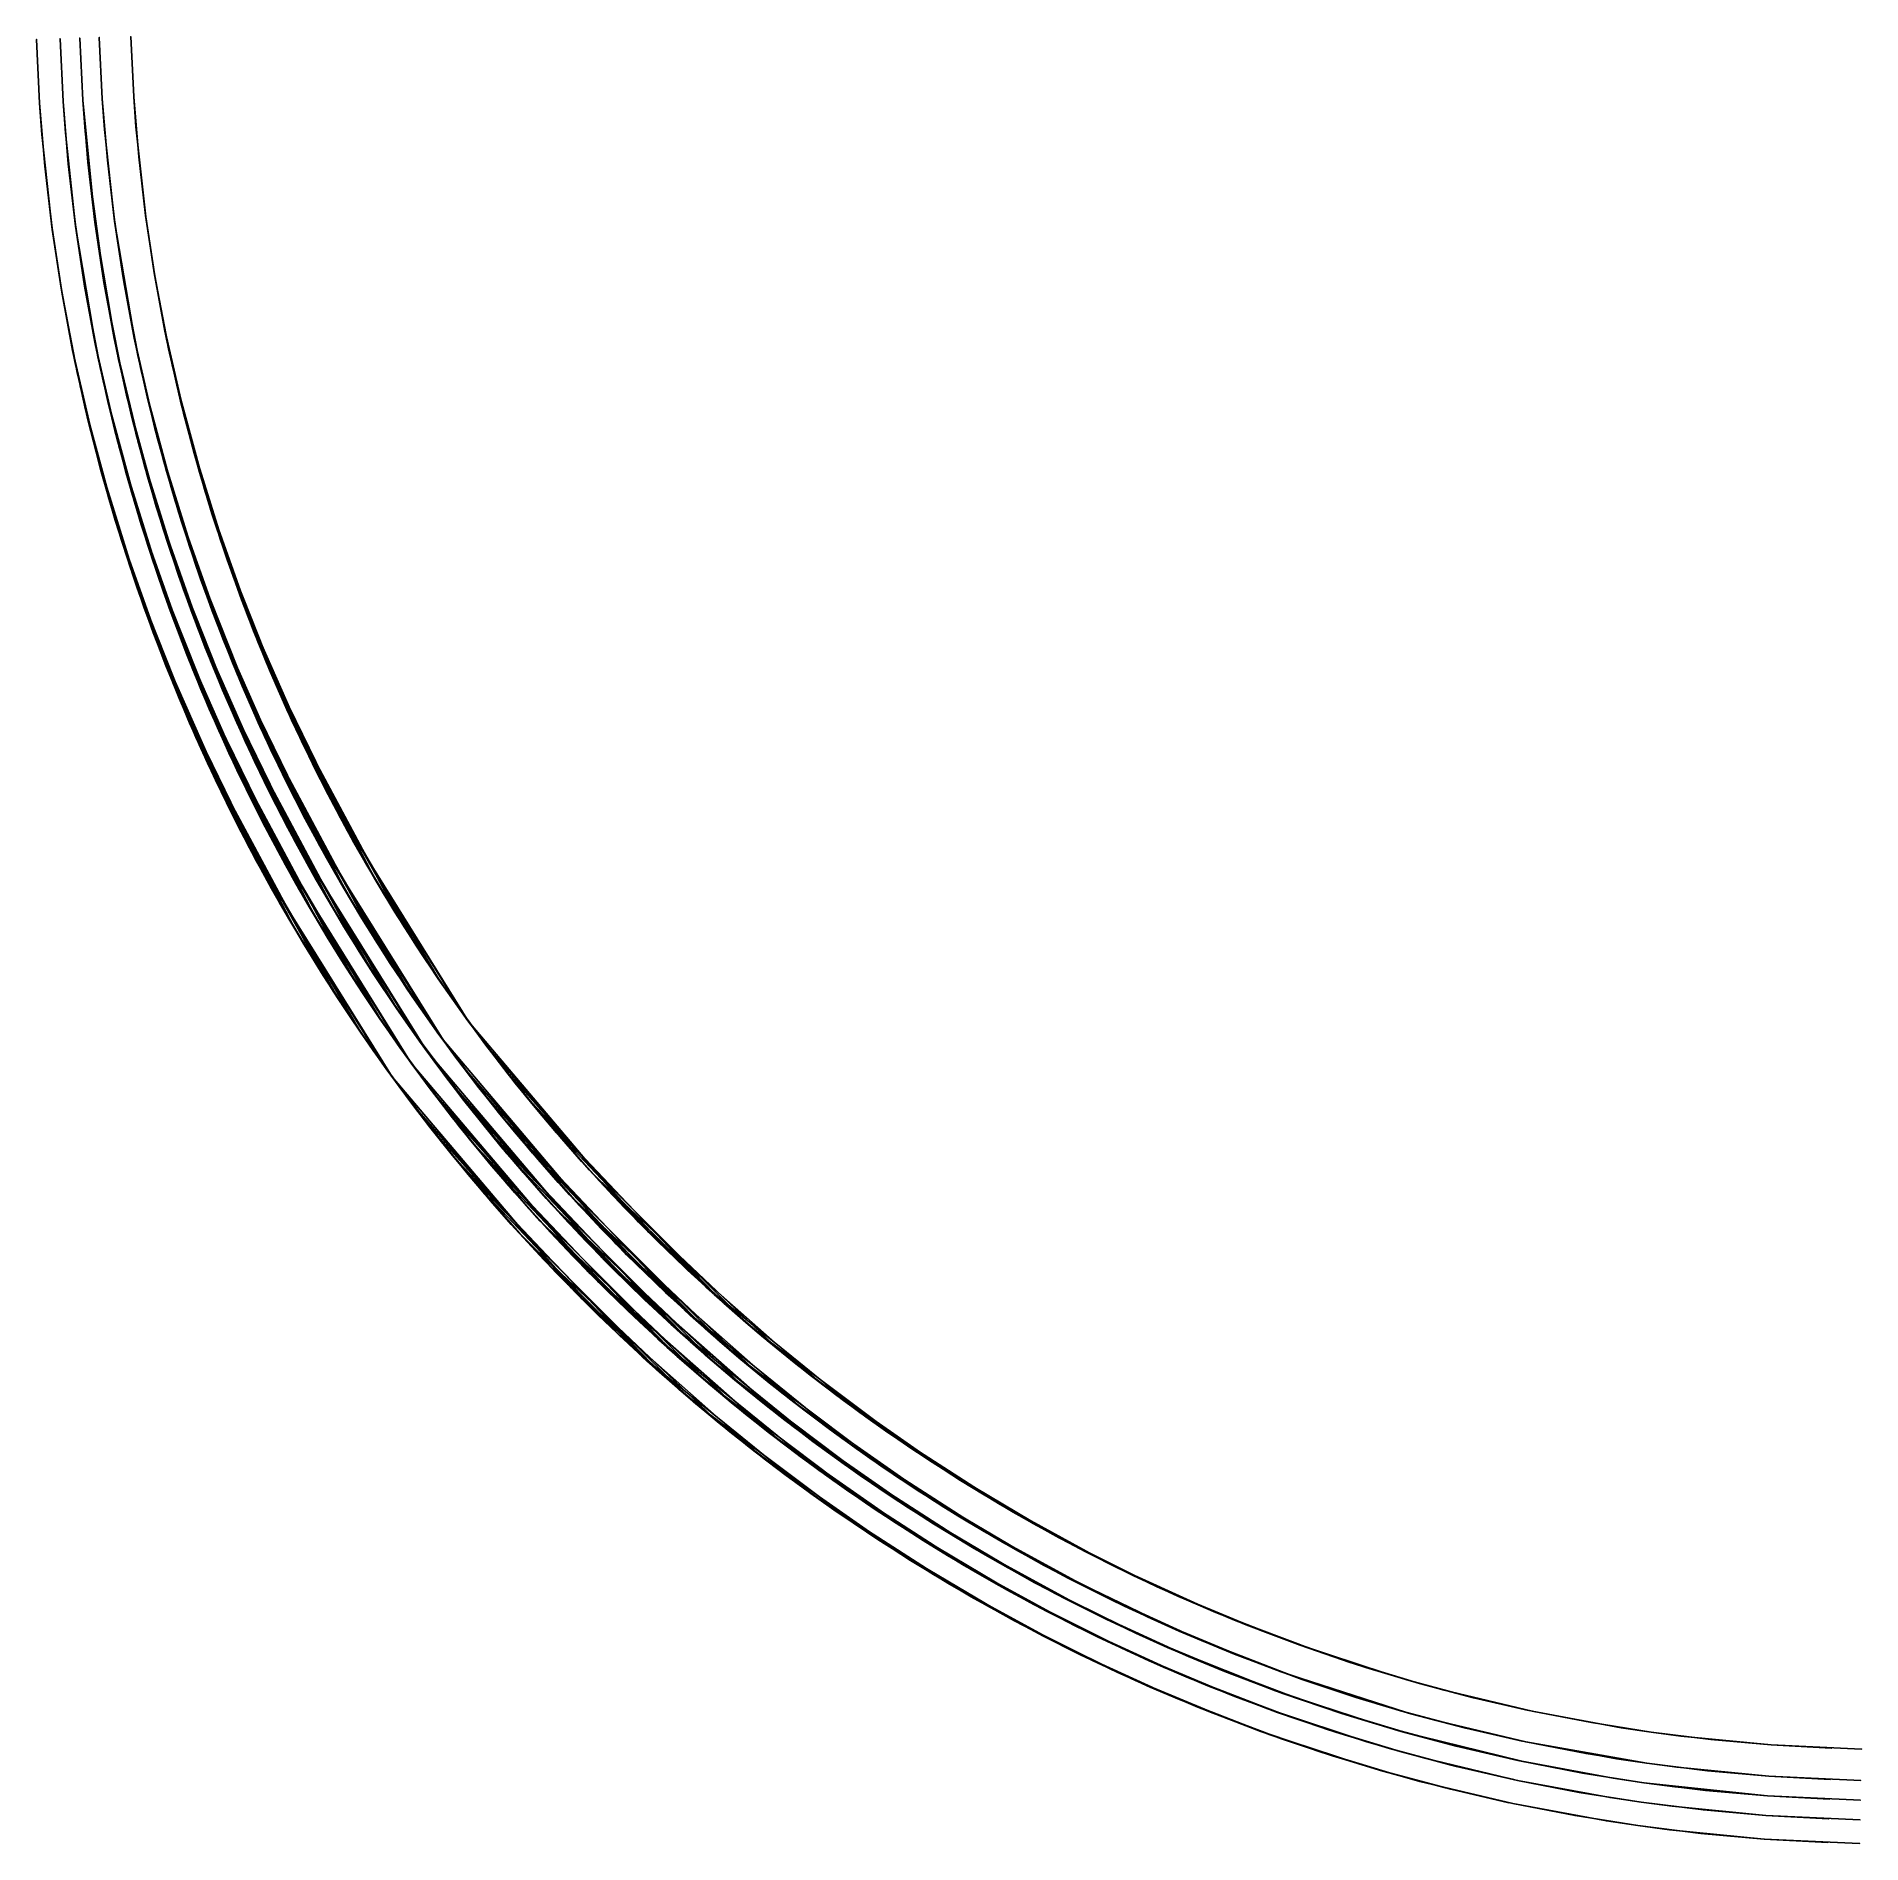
# Model space of a CAD drawing. Extents: x -23.7 to -0.5, y -23.7 to -0.7.
import ezdxf

# ---------------------------------------------------------------- set-up
doc = ezdxf.new("R2010")
doc.units = 0

msp = doc.modelspace()

# ---------------------------------------------------------------- linework, layer by layer
at = {"layer": 'Faces'}
for points in [[(-23.644, -1.556, 20.743), (-23.683, -0.748, 20.197), (-23.644, -1.556, 19.651), (-23.577, -2.361, 20.197)], [(-23.644, -1.556, 19.651), (-23.683, -0.748, 19.106), (-23.644, -1.556, 18.56), (-23.577, -2.361, 19.106)], [(-23.644, -1.556, 18.56), (-23.683, -0.748, 18.014), (-23.644, -1.556, 17.468), (-23.577, -2.361, 18.014)], [(-23.644, -1.556, 17.468), (-23.683, -0.748, 16.922), (-23.644, -1.556, 16.376), (-23.577, -2.361, 16.922)], [(-23.644, -1.556, 16.376), (-23.683, -0.748, 15.831), (-23.644, -1.556, 15.285), (-23.577, -2.361, 15.831)], [(-23.644, -1.556, 15.285), (-23.683, -0.748, 14.739), (-23.644, -1.556, 14.193), (-23.577, -2.361, 14.739)], [(-23.644, -1.556, 14.193), (-23.683, -0.748, 13.647), (-23.644, -1.556, 13.102), (-23.577, -2.361, 13.647)], [(-23.644, -1.556, 13.102), (-23.683, -0.748, 12.556), (-23.644, -1.556, 12.01), (-23.577, -2.361, 12.556)], [(-23.644, -1.556, 12.01), (-23.683, -0.748, 11.464), (-23.644, -1.556, 10.918), (-23.577, -2.361, 11.464)], [(-23.644, -1.556, 10.918), (-23.683, -0.748, 10.372), (-23.644, -1.556, 9.827), (-23.577, -2.361, 10.372)], [(-23.644, -1.556, 9.827), (-23.683, -0.748, 9.281), (-23.644, -1.556, 8.735), (-23.577, -2.361, 9.281)], [(-23.644, -1.556, 8.735), (-23.683, -0.748, 8.189), (-23.644, -1.556, 7.643), (-23.577, -2.361, 8.189)], [(-23.644, -1.556, 7.643), (-23.683, -0.748, 7.098), (-23.644, -1.556, 6.552), (-23.577, -2.361, 7.098)], [(-23.644, -1.556, 6.552), (-23.683, -0.748, 6.006), (-23.644, -1.556, 5.46), (-23.577, -2.361, 6.006)], [(-23.577, -2.361, 2.731), (-23.644, -1.556, 1.821), (-23.683, -0.748, 2.731), (-23.644, -1.556, 3.277)], [(-23.644, -1.556, 5.46), (-23.683, -0.748, 4.914), (-23.644, -1.556, 4.368), (-23.577, -2.361, 4.914)], [(-23.644, -1.556, 4.368), (-23.683, -0.748, 3.823), (-23.644, -1.556, 3.277), (-23.577, -2.361, 3.823)], [(-23.345, -1.536, 20.743), (-23.383, -0.738, 20.197), (-23.345, -1.536, 19.651), (-23.279, -2.331, 20.197)], [(-23.345, -1.536, 20.743), (-23.383, -0.738, 20.197), (-23.345, -1.536, 19.651), (-23.279, -2.331, 20.197)], [(-23.345, -1.536, 19.651), (-23.383, -0.738, 19.106), (-23.345, -1.536, 18.56), (-23.279, -2.331, 19.106)], [(-23.345, -1.536, 19.651), (-23.383, -0.738, 19.106), (-23.345, -1.536, 18.56), (-23.279, -2.331, 19.106)], [(-23.345, -1.536, 18.56), (-23.383, -0.738, 18.014), (-23.345, -1.536, 17.468), (-23.279, -2.331, 18.014)], [(-23.345, -1.536, 18.56), (-23.383, -0.738, 18.014), (-23.345, -1.536, 17.468), (-23.279, -2.331, 18.014)], [(-23.345, -1.536, 17.468), (-23.383, -0.738, 16.922), (-23.345, -1.536, 16.376), (-23.279, -2.331, 16.922)], [(-23.345, -1.536, 17.468), (-23.383, -0.738, 16.922), (-23.345, -1.536, 16.376), (-23.279, -2.331, 16.922)], [(-23.345, -1.536, 16.376), (-23.383, -0.738, 15.831), (-23.345, -1.536, 15.285), (-23.279, -2.331, 15.831)], [(-23.345, -1.536, 16.376), (-23.383, -0.738, 15.831), (-23.345, -1.536, 15.285), (-23.279, -2.331, 15.831)], [(-23.345, -1.536, 15.285), (-23.383, -0.738, 14.739), (-23.345, -1.536, 14.193), (-23.279, -2.331, 14.739)], [(-23.345, -1.536, 15.285), (-23.383, -0.738, 14.739), (-23.345, -1.536, 14.193), (-23.279, -2.331, 14.739)], [(-23.345, -1.536, 14.193), (-23.383, -0.738, 13.647), (-23.345, -1.536, 13.102), (-23.279, -2.331, 13.647)], [(-23.345, -1.536, 14.193), (-23.383, -0.738, 13.647), (-23.345, -1.536, 13.102), (-23.279, -2.331, 13.647)], [(-23.345, -1.536, 13.102), (-23.383, -0.738, 12.556), (-23.345, -1.536, 12.01), (-23.279, -2.331, 12.556)], [(-23.345, -1.536, 13.102), (-23.383, -0.738, 12.556), (-23.345, -1.536, 12.01), (-23.279, -2.331, 12.556)], [(-23.345, -1.536, 12.01), (-23.383, -0.738, 11.464), (-23.345, -1.536, 10.918), (-23.279, -2.331, 11.464)], [(-23.345, -1.536, 12.01), (-23.383, -0.738, 11.464), (-23.345, -1.536, 10.918), (-23.279, -2.331, 11.464)], [(-23.345, -1.536, 10.918), (-23.383, -0.738, 10.372), (-23.345, -1.536, 9.827), (-23.279, -2.331, 10.372)], [(-23.345, -1.536, 10.918), (-23.383, -0.738, 10.372), (-23.345, -1.536, 9.827), (-23.279, -2.331, 10.372)], [(-23.345, -1.536, 9.827), (-23.383, -0.738, 9.281), (-23.345, -1.536, 8.735), (-23.279, -2.331, 9.281)], [(-23.345, -1.536, 9.827), (-23.383, -0.738, 9.281), (-23.345, -1.536, 8.735), (-23.279, -2.331, 9.281)], [(-23.345, -1.536, 8.735), (-23.383, -0.738, 8.189), (-23.345, -1.536, 7.643), (-23.279, -2.331, 8.189)], [(-23.345, -1.536, 8.735), (-23.383, -0.738, 8.189), (-23.345, -1.536, 7.643), (-23.279, -2.331, 8.189)], [(-23.345, -1.536, 7.643), (-23.383, -0.738, 7.098), (-23.345, -1.536, 6.552), (-23.279, -2.331, 7.098)], [(-23.345, -1.536, 7.643), (-23.383, -0.738, 7.098), (-23.345, -1.536, 6.552), (-23.279, -2.331, 7.098)], [(-23.345, -1.536, 6.552), (-23.383, -0.738, 6.006), (-23.345, -1.536, 5.46), (-23.279, -2.331, 6.006)], [(-23.345, -1.536, 6.552), (-23.383, -0.738, 6.006), (-23.345, -1.536, 5.46), (-23.279, -2.331, 6.006)], [(-23.279, -2.331, 2.731), (-23.345, -1.536, 1.821), (-23.383, -0.738, 2.731), (-23.345, -1.536, 3.277)], [(-23.279, -2.331, 2.731), (-23.345, -1.536, 1.821), (-23.383, -0.738, 2.731), (-23.345, -1.536, 3.277)], [(-23.345, -1.536, 5.46), (-23.383, -0.738, 4.914), (-23.345, -1.536, 4.368), (-23.279, -2.331, 4.914)], [(-23.345, -1.536, 5.46), (-23.383, -0.738, 4.914), (-23.345, -1.536, 4.368), (-23.279, -2.331, 4.914)], [(-23.345, -1.536, 4.368), (-23.383, -0.738, 3.823), (-23.345, -1.536, 3.277), (-23.279, -2.331, 3.823)], [(-23.345, -1.536, 4.368), (-23.383, -0.738, 3.823), (-23.345, -1.536, 3.277), (-23.279, -2.331, 3.823)], [(-23.095, -1.519, 20.743), (-23.133, -0.73, 20.197), (-23.095, -1.519, 19.651), (-23.03, -2.306, 20.197)], [(-23.095, -1.519, 20.743), (-23.133, -0.73, 20.197), (-23.095, -1.519, 19.651), (-23.03, -2.306, 20.197)], [(-23.095, -1.519, 19.651), (-23.133, -0.73, 19.106), (-23.095, -1.519, 18.56), (-23.03, -2.306, 19.106)], [(-23.095, -1.519, 19.651), (-23.133, -0.73, 19.106), (-23.095, -1.519, 18.56), (-23.03, -2.306, 19.106)], [(-23.095, -1.519, 18.56), (-23.133, -0.73, 18.014), (-23.095, -1.519, 17.468), (-23.03, -2.306, 18.014)], [(-23.095, -1.519, 18.56), (-23.133, -0.73, 18.014), (-23.095, -1.519, 17.468), (-23.03, -2.306, 18.014)], [(-23.095, -1.519, 17.468), (-23.133, -0.73, 16.922), (-23.095, -1.519, 16.376), (-23.03, -2.306, 16.922)], [(-23.095, -1.519, 17.468), (-23.133, -0.73, 16.922), (-23.095, -1.519, 16.376), (-23.03, -2.306, 16.922)], [(-23.095, -1.519, 16.376), (-23.133, -0.73, 15.831), (-23.095, -1.519, 15.285), (-23.03, -2.306, 15.831)], [(-23.095, -1.519, 16.376), (-23.133, -0.73, 15.831), (-23.095, -1.519, 15.285), (-23.03, -2.306, 15.831)], [(-23.095, -1.519, 15.285), (-23.133, -0.73, 14.739), (-23.095, -1.519, 14.193), (-23.03, -2.306, 14.739)], [(-23.095, -1.519, 15.285), (-23.133, -0.73, 14.739), (-23.095, -1.519, 14.193), (-23.03, -2.306, 14.739)], [(-23.095, -1.519, 14.193), (-23.133, -0.73, 13.647), (-23.095, -1.519, 13.102), (-23.03, -2.306, 13.647)], [(-23.095, -1.519, 14.193), (-23.133, -0.73, 13.647), (-23.095, -1.519, 13.102), (-23.03, -2.306, 13.647)], [(-23.095, -1.519, 13.102), (-23.133, -0.73, 12.556), (-23.095, -1.519, 12.01), (-23.03, -2.306, 12.556)], [(-23.095, -1.519, 13.102), (-23.133, -0.73, 12.556), (-23.095, -1.519, 12.01), (-23.03, -2.306, 12.556)], [(-23.095, -1.519, 12.01), (-23.133, -0.73, 11.464), (-23.095, -1.519, 10.918), (-23.03, -2.306, 11.464)], [(-23.095, -1.519, 12.01), (-23.133, -0.73, 11.464), (-23.095, -1.519, 10.918), (-23.03, -2.306, 11.464)], [(-23.095, -1.519, 10.918), (-23.133, -0.73, 10.372), (-23.095, -1.519, 9.827), (-23.03, -2.306, 10.372)], [(-23.095, -1.519, 10.918), (-23.133, -0.73, 10.372), (-23.095, -1.519, 9.827), (-23.03, -2.306, 10.372)], [(-23.095, -1.519, 9.827), (-23.133, -0.73, 9.281), (-23.095, -1.519, 8.735), (-23.03, -2.306, 9.281)], [(-23.095, -1.519, 9.827), (-23.133, -0.73, 9.281), (-23.095, -1.519, 8.735), (-23.03, -2.306, 9.281)], [(-23.095, -1.519, 8.735), (-23.133, -0.73, 8.189), (-23.095, -1.519, 7.643), (-23.03, -2.306, 8.189)], [(-23.095, -1.519, 8.735), (-23.133, -0.73, 8.189), (-23.095, -1.519, 7.643), (-23.03, -2.306, 8.189)], [(-23.095, -1.519, 7.643), (-23.133, -0.73, 7.098), (-23.095, -1.519, 6.552), (-23.03, -2.306, 7.098)], [(-23.095, -1.519, 7.643), (-23.133, -0.73, 7.098), (-23.095, -1.519, 6.552), (-23.03, -2.306, 7.098)], [(-23.095, -1.519, 6.552), (-23.133, -0.73, 6.006), (-23.095, -1.519, 5.46), (-23.03, -2.306, 6.006)], [(-23.095, -1.519, 6.552), (-23.133, -0.73, 6.006), (-23.095, -1.519, 5.46), (-23.03, -2.306, 6.006)], [(-23.03, -2.306, 2.731), (-23.095, -1.519, 1.821), (-23.133, -0.73, 2.731), (-23.095, -1.519, 3.277)], [(-23.03, -2.306, 2.731), (-23.095, -1.519, 1.821), (-23.133, -0.73, 2.731), (-23.095, -1.519, 3.277)], [(-23.095, -1.519, 5.46), (-23.133, -0.73, 4.914), (-23.095, -1.519, 4.368), (-23.03, -2.306, 4.914)], [(-23.095, -1.519, 5.46), (-23.133, -0.73, 4.914), (-23.095, -1.519, 4.368), (-23.03, -2.306, 4.914)], [(-23.095, -1.519, 4.368), (-23.133, -0.73, 3.823), (-23.095, -1.519, 3.277), (-23.03, -2.306, 3.823)], [(-23.095, -1.519, 4.368), (-23.133, -0.73, 3.823), (-23.095, -1.519, 3.277), (-23.03, -2.306, 3.823)], [(-22.846, -1.503, 20.743), (-22.884, -0.722, 20.197), (-22.846, -1.503, 19.651), (-22.781, -2.281, 20.197)], [(-22.846, -1.503, 20.743), (-22.884, -0.722, 20.197), (-22.846, -1.503, 19.651), (-22.781, -2.281, 20.197)], [(-22.846, -1.503, 19.651), (-22.884, -0.722, 19.106), (-22.846, -1.503, 18.56), (-22.781, -2.281, 19.106)], [(-22.846, -1.503, 19.651), (-22.884, -0.722, 19.106), (-22.846, -1.503, 18.56), (-22.781, -2.281, 19.106)], [(-22.846, -1.503, 18.56), (-22.884, -0.722, 18.014), (-22.846, -1.503, 17.468), (-22.781, -2.281, 18.014)], [(-22.846, -1.503, 18.56), (-22.884, -0.722, 18.014), (-22.846, -1.503, 17.468), (-22.781, -2.281, 18.014)], [(-22.846, -1.503, 17.468), (-22.884, -0.722, 16.922), (-22.846, -1.503, 16.376), (-22.781, -2.281, 16.922)], [(-22.846, -1.503, 17.468), (-22.884, -0.722, 16.922), (-22.846, -1.503, 16.376), (-22.781, -2.281, 16.922)], [(-22.846, -1.503, 16.376), (-22.884, -0.722, 15.831), (-22.846, -1.503, 15.285), (-22.781, -2.281, 15.831)], [(-22.846, -1.503, 16.376), (-22.884, -0.722, 15.831), (-22.846, -1.503, 15.285), (-22.781, -2.281, 15.831)], [(-22.846, -1.503, 15.285), (-22.884, -0.722, 14.739), (-22.846, -1.503, 14.193), (-22.781, -2.281, 14.739)], [(-22.846, -1.503, 15.285), (-22.884, -0.722, 14.739), (-22.846, -1.503, 14.193), (-22.781, -2.281, 14.739)], [(-22.846, -1.503, 14.193), (-22.884, -0.722, 13.647), (-22.846, -1.503, 13.102), (-22.781, -2.281, 13.647)], [(-22.846, -1.503, 14.193), (-22.884, -0.722, 13.647), (-22.846, -1.503, 13.102), (-22.781, -2.281, 13.647)], [(-22.846, -1.503, 13.102), (-22.884, -0.722, 12.556), (-22.846, -1.503, 12.01), (-22.781, -2.281, 12.556)], [(-22.846, -1.503, 13.102), (-22.884, -0.722, 12.556), (-22.846, -1.503, 12.01), (-22.781, -2.281, 12.556)], [(-22.846, -1.503, 12.01), (-22.884, -0.722, 11.464), (-22.846, -1.503, 10.918), (-22.781, -2.281, 11.464)], [(-22.846, -1.503, 12.01), (-22.884, -0.722, 11.464), (-22.846, -1.503, 10.918), (-22.781, -2.281, 11.464)], [(-22.846, -1.503, 10.918), (-22.884, -0.722, 10.372), (-22.846, -1.503, 9.827), (-22.781, -2.281, 10.372)], [(-22.846, -1.503, 10.918), (-22.884, -0.722, 10.372), (-22.846, -1.503, 9.827), (-22.781, -2.281, 10.372)], [(-22.846, -1.503, 9.827), (-22.884, -0.722, 9.281), (-22.846, -1.503, 8.735), (-22.781, -2.281, 9.281)], [(-22.846, -1.503, 9.827), (-22.884, -0.722, 9.281), (-22.846, -1.503, 8.735), (-22.781, -2.281, 9.281)], [(-22.846, -1.503, 8.735), (-22.884, -0.722, 8.189), (-22.846, -1.503, 7.643), (-22.781, -2.281, 8.189)], [(-22.846, -1.503, 8.735), (-22.884, -0.722, 8.189), (-22.846, -1.503, 7.643), (-22.781, -2.281, 8.189)], [(-22.846, -1.503, 7.643), (-22.884, -0.722, 7.098), (-22.846, -1.503, 6.552), (-22.781, -2.281, 7.098)], [(-22.846, -1.503, 7.643), (-22.884, -0.722, 7.098), (-22.846, -1.503, 6.552), (-22.781, -2.281, 7.098)], [(-22.846, -1.503, 6.552), (-22.884, -0.722, 6.006), (-22.846, -1.503, 5.46), (-22.781, -2.281, 6.006)], [(-22.846, -1.503, 6.552), (-22.884, -0.722, 6.006), (-22.846, -1.503, 5.46), (-22.781, -2.281, 6.006)], [(-22.781, -2.281, 2.731), (-22.846, -1.503, 1.821), (-22.884, -0.722, 2.731), (-22.846, -1.503, 3.277)], [(-22.781, -2.281, 2.731), (-22.846, -1.503, 1.821), (-22.884, -0.722, 2.731), (-22.846, -1.503, 3.277)], [(-22.846, -1.503, 5.46), (-22.884, -0.722, 4.914), (-22.846, -1.503, 4.368), (-22.781, -2.281, 4.914)], [(-22.846, -1.503, 5.46), (-22.884, -0.722, 4.914), (-22.846, -1.503, 4.368), (-22.781, -2.281, 4.914)], [(-22.846, -1.503, 4.368), (-22.884, -0.722, 3.823), (-22.846, -1.503, 3.277), (-22.781, -2.281, 3.823)], [(-22.846, -1.503, 4.368), (-22.884, -0.722, 3.823), (-22.846, -1.503, 3.277), (-22.781, -2.281, 3.823)], [(-22.446, -1.477, 20.743), (-22.484, -0.71, 20.197), (-22.446, -1.477, 19.651), (-22.383, -2.241, 20.197)], [(-22.446, -1.477, 19.651), (-22.484, -0.71, 19.106), (-22.446, -1.477, 18.56), (-22.383, -2.241, 19.106)], [(-22.446, -1.477, 18.56), (-22.484, -0.71, 18.014), (-22.446, -1.477, 17.468), (-22.383, -2.241, 18.014)], [(-22.446, -1.477, 17.468), (-22.484, -0.71, 16.922), (-22.446, -1.477, 16.376), (-22.383, -2.241, 16.922)], [(-22.446, -1.477, 16.376), (-22.484, -0.71, 15.831), (-22.446, -1.477, 15.285), (-22.383, -2.241, 15.831)], [(-22.446, -1.477, 15.285), (-22.484, -0.71, 14.739), (-22.446, -1.477, 14.193), (-22.383, -2.241, 14.739)], [(-22.446, -1.477, 14.193), (-22.484, -0.71, 13.647), (-22.446, -1.477, 13.102), (-22.383, -2.241, 13.647)], [(-22.446, -1.477, 13.102), (-22.484, -0.71, 12.556), (-22.446, -1.477, 12.01), (-22.383, -2.241, 12.556)], [(-22.446, -1.477, 12.01), (-22.484, -0.71, 11.464), (-22.446, -1.477, 10.918), (-22.383, -2.241, 11.464)], [(-22.446, -1.477, 10.918), (-22.484, -0.71, 10.372), (-22.446, -1.477, 9.827), (-22.383, -2.241, 10.372)], [(-22.446, -1.477, 9.827), (-22.484, -0.71, 9.281), (-22.446, -1.477, 8.735), (-22.383, -2.241, 9.281)], [(-22.446, -1.477, 8.735), (-22.484, -0.71, 8.189), (-22.446, -1.477, 7.643), (-22.383, -2.241, 8.189)], [(-22.446, -1.477, 7.643), (-22.484, -0.71, 7.098), (-22.446, -1.477, 6.552), (-22.383, -2.241, 7.098)], [(-22.446, -1.477, 6.552), (-22.484, -0.71, 6.006), (-22.446, -1.477, 5.46), (-22.383, -2.241, 6.006)], [(-22.383, -2.241, 2.731), (-22.446, -1.477, 1.821), (-22.484, -0.71, 2.731), (-22.446, -1.477, 3.277)], [(-22.446, -1.477, 5.46), (-22.484, -0.71, 4.914), (-22.446, -1.477, 4.368), (-22.383, -2.241, 4.914)], [(-22.446, -1.477, 4.368), (-22.484, -0.71, 3.823), (-22.446, -1.477, 3.277), (-22.383, -2.241, 3.823)], [(-23.577, -2.361, 21.289), (-23.644, -1.556, 20.743), (-23.577, -2.361, 20.197), (-23.483, -3.164, 20.743)], [(-23.577, -2.361, 20.197), (-23.644, -1.556, 19.651), (-23.577, -2.361, 19.106), (-23.483, -3.164, 19.651)], [(-23.577, -2.361, 19.106), (-23.644, -1.556, 18.56), (-23.577, -2.361, 18.014), (-23.483, -3.164, 18.56)], [(-23.577, -2.361, 18.014), (-23.644, -1.556, 17.468), (-23.577, -2.361, 16.922), (-23.483, -3.164, 17.468)], [(-23.577, -2.361, 16.922), (-23.644, -1.556, 16.376), (-23.577, -2.361, 15.831), (-23.483, -3.164, 16.376)], [(-23.577, -2.361, 15.831), (-23.644, -1.556, 15.285), (-23.577, -2.361, 14.739), (-23.483, -3.164, 15.285)], [(-23.577, -2.361, 14.739), (-23.644, -1.556, 14.193), (-23.577, -2.361, 13.647), (-23.483, -3.164, 14.193)], [(-23.577, -2.361, 13.647), (-23.644, -1.556, 13.102), (-23.577, -2.361, 12.556), (-23.483, -3.164, 13.102)], [(-23.577, -2.361, 12.556), (-23.644, -1.556, 12.01), (-23.577, -2.361, 11.464), (-23.483, -3.164, 12.01)], [(-23.577, -2.361, 11.464), (-23.644, -1.556, 10.918), (-23.577, -2.361, 10.372), (-23.483, -3.164, 10.918)], [(-23.577, -2.361, 10.372), (-23.644, -1.556, 9.827), (-23.577, -2.361, 9.281), (-23.483, -3.164, 9.827)], [(-23.577, -2.361, 9.281), (-23.644, -1.556, 8.735), (-23.577, -2.361, 8.189), (-23.483, -3.164, 8.735)], [(-23.577, -2.361, 8.189), (-23.644, -1.556, 7.643), (-23.577, -2.361, 7.098), (-23.483, -3.164, 7.643)], [(-23.577, -2.361, 7.098), (-23.644, -1.556, 6.552), (-23.577, -2.361, 6.006), (-23.483, -3.164, 6.552)], [(-23.577, -2.361, 6.006), (-23.644, -1.556, 5.46), (-23.577, -2.361, 4.914), (-23.483, -3.164, 5.46)], [(-23.483, -3.164, 2.185), (-23.614, -1.958, 1.366), (-23.644, -1.556, 1.821), (-23.577, -2.361, 2.731)], [(-23.577, -2.361, 4.914), (-23.644, -1.556, 4.368), (-23.577, -2.361, 3.823), (-23.483, -3.164, 4.368)], [(-23.279, -2.331, 21.289), (-23.345, -1.536, 20.743), (-23.279, -2.331, 20.197), (-23.185, -3.124, 20.743)], [(-23.279, -2.331, 21.289), (-23.345, -1.536, 20.743), (-23.279, -2.331, 20.197), (-23.185, -3.124, 20.743)], [(-23.279, -2.331, 20.197), (-23.345, -1.536, 19.651), (-23.279, -2.331, 19.106), (-23.185, -3.124, 19.651)], [(-23.279, -2.331, 20.197), (-23.345, -1.536, 19.651), (-23.279, -2.331, 19.106), (-23.185, -3.124, 19.651)], [(-23.279, -2.331, 19.106), (-23.345, -1.536, 18.56), (-23.279, -2.331, 18.014), (-23.185, -3.124, 18.56)], [(-23.279, -2.331, 19.106), (-23.345, -1.536, 18.56), (-23.279, -2.331, 18.014), (-23.185, -3.124, 18.56)], [(-23.279, -2.331, 18.014), (-23.345, -1.536, 17.468), (-23.279, -2.331, 16.922), (-23.185, -3.124, 17.468)], [(-23.279, -2.331, 18.014), (-23.345, -1.536, 17.468), (-23.279, -2.331, 16.922), (-23.185, -3.124, 17.468)], [(-23.279, -2.331, 16.922), (-23.345, -1.536, 16.376), (-23.279, -2.331, 15.831), (-23.185, -3.124, 16.376)], [(-23.279, -2.331, 16.922), (-23.345, -1.536, 16.376), (-23.279, -2.331, 15.831), (-23.185, -3.124, 16.376)], [(-23.279, -2.331, 15.831), (-23.345, -1.536, 15.285), (-23.279, -2.331, 14.739), (-23.185, -3.124, 15.285)], [(-23.279, -2.331, 15.831), (-23.345, -1.536, 15.285), (-23.279, -2.331, 14.739), (-23.185, -3.124, 15.285)], [(-23.279, -2.331, 14.739), (-23.345, -1.536, 14.193), (-23.279, -2.331, 13.647), (-23.185, -3.124, 14.193)], [(-23.279, -2.331, 14.739), (-23.345, -1.536, 14.193), (-23.279, -2.331, 13.647), (-23.185, -3.124, 14.193)], [(-23.279, -2.331, 13.647), (-23.345, -1.536, 13.102), (-23.279, -2.331, 12.556), (-23.185, -3.124, 13.102)], [(-23.279, -2.331, 13.647), (-23.345, -1.536, 13.102), (-23.279, -2.331, 12.556), (-23.185, -3.124, 13.102)], [(-23.279, -2.331, 12.556), (-23.345, -1.536, 12.01), (-23.279, -2.331, 11.464), (-23.185, -3.124, 12.01)], [(-23.279, -2.331, 12.556), (-23.345, -1.536, 12.01), (-23.279, -2.331, 11.464), (-23.185, -3.124, 12.01)], [(-23.279, -2.331, 11.464), (-23.345, -1.536, 10.918), (-23.279, -2.331, 10.372), (-23.185, -3.124, 10.918)], [(-23.279, -2.331, 11.464), (-23.345, -1.536, 10.918), (-23.279, -2.331, 10.372), (-23.185, -3.124, 10.918)], [(-23.279, -2.331, 10.372), (-23.345, -1.536, 9.827), (-23.279, -2.331, 9.281), (-23.185, -3.124, 9.827)], [(-23.279, -2.331, 10.372), (-23.345, -1.536, 9.827), (-23.279, -2.331, 9.281), (-23.185, -3.124, 9.827)], [(-23.279, -2.331, 9.281), (-23.345, -1.536, 8.735), (-23.279, -2.331, 8.189), (-23.185, -3.124, 8.735)], [(-23.279, -2.331, 9.281), (-23.345, -1.536, 8.735), (-23.279, -2.331, 8.189), (-23.185, -3.124, 8.735)], [(-23.279, -2.331, 8.189), (-23.345, -1.536, 7.643), (-23.279, -2.331, 7.098), (-23.185, -3.124, 7.643)], [(-23.279, -2.331, 8.189), (-23.345, -1.536, 7.643), (-23.279, -2.331, 7.098), (-23.185, -3.124, 7.643)], [(-23.279, -2.331, 7.098), (-23.345, -1.536, 6.552), (-23.279, -2.331, 6.006), (-23.185, -3.124, 6.552)], [(-23.279, -2.331, 7.098), (-23.345, -1.536, 6.552), (-23.279, -2.331, 6.006), (-23.185, -3.124, 6.552)], [(-23.279, -2.331, 6.006), (-23.345, -1.536, 5.46), (-23.279, -2.331, 4.914), (-23.185, -3.124, 5.46)], [(-23.279, -2.331, 6.006), (-23.345, -1.536, 5.46), (-23.279, -2.331, 4.914), (-23.185, -3.124, 5.46)], [(-23.185, -3.124, 2.185), (-23.315, -1.933, 1.366), (-23.345, -1.536, 1.821), (-23.279, -2.331, 2.731)], [(-23.185, -3.124, 2.185), (-23.315, -1.933, 1.366), (-23.345, -1.536, 1.821), (-23.279, -2.331, 2.731)], [(-23.279, -2.331, 4.914), (-23.345, -1.536, 4.368), (-23.279, -2.331, 3.823), (-23.185, -3.124, 4.368)], [(-23.279, -2.331, 4.914), (-23.345, -1.536, 4.368), (-23.279, -2.331, 3.823), (-23.185, -3.124, 4.368)], [(-23.03, -2.306, 21.289), (-23.095, -1.519, 20.743), (-23.03, -2.306, 20.197), (-22.938, -3.091, 20.743)], [(-23.03, -2.306, 21.289), (-23.095, -1.519, 20.743), (-23.03, -2.306, 20.197), (-22.938, -3.091, 20.743)], [(-23.03, -2.306, 20.197), (-23.095, -1.519, 19.651), (-23.03, -2.306, 19.106), (-22.938, -3.091, 19.651)], [(-23.03, -2.306, 20.197), (-23.095, -1.519, 19.651), (-23.03, -2.306, 19.106), (-22.938, -3.091, 19.651)], [(-23.03, -2.306, 19.106), (-23.095, -1.519, 18.56), (-23.03, -2.306, 18.014), (-22.938, -3.091, 18.56)], [(-23.03, -2.306, 19.106), (-23.095, -1.519, 18.56), (-23.03, -2.306, 18.014), (-22.938, -3.091, 18.56)], [(-23.03, -2.306, 18.014), (-23.095, -1.519, 17.468), (-23.03, -2.306, 16.922), (-22.938, -3.091, 17.468)], [(-23.03, -2.306, 18.014), (-23.095, -1.519, 17.468), (-23.03, -2.306, 16.922), (-22.938, -3.091, 17.468)], [(-23.03, -2.306, 16.922), (-23.095, -1.519, 16.376), (-23.03, -2.306, 15.831), (-22.938, -3.091, 16.376)], [(-23.03, -2.306, 16.922), (-23.095, -1.519, 16.376), (-23.03, -2.306, 15.831), (-22.938, -3.091, 16.376)], [(-23.03, -2.306, 15.831), (-23.095, -1.519, 15.285), (-23.03, -2.306, 14.739), (-22.938, -3.091, 15.285)], [(-23.03, -2.306, 15.831), (-23.095, -1.519, 15.285), (-23.03, -2.306, 14.739), (-22.938, -3.091, 15.285)], [(-23.03, -2.306, 14.739), (-23.095, -1.519, 14.193), (-23.03, -2.306, 13.647), (-22.938, -3.091, 14.193)], [(-23.03, -2.306, 14.739), (-23.095, -1.519, 14.193), (-23.03, -2.306, 13.647), (-22.938, -3.091, 14.193)], [(-23.03, -2.306, 13.647), (-23.095, -1.519, 13.102), (-23.03, -2.306, 12.556), (-22.938, -3.091, 13.102)], [(-23.03, -2.306, 13.647), (-23.095, -1.519, 13.102), (-23.03, -2.306, 12.556), (-22.938, -3.091, 13.102)], [(-23.03, -2.306, 12.556), (-23.095, -1.519, 12.01), (-23.03, -2.306, 11.464), (-22.938, -3.091, 12.01)], [(-23.03, -2.306, 12.556), (-23.095, -1.519, 12.01), (-23.03, -2.306, 11.464), (-22.938, -3.091, 12.01)], [(-23.03, -2.306, 11.464), (-23.095, -1.519, 10.918), (-23.03, -2.306, 10.372), (-22.938, -3.091, 10.918)], [(-23.03, -2.306, 11.464), (-23.095, -1.519, 10.918), (-23.03, -2.306, 10.372), (-22.938, -3.091, 10.918)], [(-23.03, -2.306, 10.372), (-23.095, -1.519, 9.827), (-23.03, -2.306, 9.281), (-22.938, -3.091, 9.827)], [(-23.03, -2.306, 10.372), (-23.095, -1.519, 9.827), (-23.03, -2.306, 9.281), (-22.938, -3.091, 9.827)], [(-23.03, -2.306, 9.281), (-23.095, -1.519, 8.735), (-23.03, -2.306, 8.189), (-22.938, -3.091, 8.735)], [(-23.03, -2.306, 9.281), (-23.095, -1.519, 8.735), (-23.03, -2.306, 8.189), (-22.938, -3.091, 8.735)], [(-23.03, -2.306, 8.189), (-23.095, -1.519, 7.643), (-23.03, -2.306, 7.098), (-22.938, -3.091, 7.643)], [(-23.03, -2.306, 8.189), (-23.095, -1.519, 7.643), (-23.03, -2.306, 7.098), (-22.938, -3.091, 7.643)], [(-23.03, -2.306, 7.098), (-23.095, -1.519, 6.552), (-23.03, -2.306, 6.006), (-22.938, -3.091, 6.552)], [(-23.03, -2.306, 7.098), (-23.095, -1.519, 6.552), (-23.03, -2.306, 6.006), (-22.938, -3.091, 6.552)], [(-23.03, -2.306, 6.006), (-23.095, -1.519, 5.46), (-23.03, -2.306, 4.914), (-22.938, -3.091, 5.46)], [(-23.03, -2.306, 6.006), (-23.095, -1.519, 5.46), (-23.03, -2.306, 4.914), (-22.938, -3.091, 5.46)], [(-22.938, -3.091, 2.185), (-23.066, -1.912, 1.366), (-23.095, -1.519, 1.821), (-23.03, -2.306, 2.731)], [(-22.938, -3.091, 2.185), (-23.066, -1.912, 1.366), (-23.095, -1.519, 1.821), (-23.03, -2.306, 2.731)], [(-23.03, -2.306, 4.914), (-23.095, -1.519, 4.368), (-23.03, -2.306, 3.823), (-22.938, -3.091, 4.368)], [(-23.03, -2.306, 4.914), (-23.095, -1.519, 4.368), (-23.03, -2.306, 3.823), (-22.938, -3.091, 4.368)], [(-22.781, -2.281, 21.289), (-22.846, -1.503, 20.743), (-22.781, -2.281, 20.197), (-22.69, -3.057, 20.743)], [(-22.781, -2.281, 21.289), (-22.846, -1.503, 20.743), (-22.781, -2.281, 20.197), (-22.69, -3.057, 20.743)], [(-22.781, -2.281, 20.197), (-22.846, -1.503, 19.651), (-22.781, -2.281, 19.106), (-22.69, -3.057, 19.651)], [(-22.781, -2.281, 20.197), (-22.846, -1.503, 19.651), (-22.781, -2.281, 19.106), (-22.69, -3.057, 19.651)], [(-22.781, -2.281, 19.106), (-22.846, -1.503, 18.56), (-22.781, -2.281, 18.014), (-22.69, -3.057, 18.56)], [(-22.781, -2.281, 19.106), (-22.846, -1.503, 18.56), (-22.781, -2.281, 18.014), (-22.69, -3.057, 18.56)], [(-22.781, -2.281, 18.014), (-22.846, -1.503, 17.468), (-22.781, -2.281, 16.922), (-22.69, -3.057, 17.468)], [(-22.781, -2.281, 18.014), (-22.846, -1.503, 17.468), (-22.781, -2.281, 16.922), (-22.69, -3.057, 17.468)], [(-22.781, -2.281, 16.922), (-22.846, -1.503, 16.376), (-22.781, -2.281, 15.831), (-22.69, -3.057, 16.376)], [(-22.781, -2.281, 16.922), (-22.846, -1.503, 16.376), (-22.781, -2.281, 15.831), (-22.69, -3.057, 16.376)], [(-22.781, -2.281, 15.831), (-22.846, -1.503, 15.285), (-22.781, -2.281, 14.739), (-22.69, -3.057, 15.285)], [(-22.781, -2.281, 15.831), (-22.846, -1.503, 15.285), (-22.781, -2.281, 14.739), (-22.69, -3.057, 15.285)], [(-22.781, -2.281, 14.739), (-22.846, -1.503, 14.193), (-22.781, -2.281, 13.647), (-22.69, -3.057, 14.193)], [(-22.781, -2.281, 14.739), (-22.846, -1.503, 14.193), (-22.781, -2.281, 13.647), (-22.69, -3.057, 14.193)], [(-22.781, -2.281, 13.647), (-22.846, -1.503, 13.102), (-22.781, -2.281, 12.556), (-22.69, -3.057, 13.102)], [(-22.781, -2.281, 13.647), (-22.846, -1.503, 13.102), (-22.781, -2.281, 12.556), (-22.69, -3.057, 13.102)], [(-22.781, -2.281, 12.556), (-22.846, -1.503, 12.01), (-22.781, -2.281, 11.464), (-22.69, -3.057, 12.01)], [(-22.781, -2.281, 12.556), (-22.846, -1.503, 12.01), (-22.781, -2.281, 11.464), (-22.69, -3.057, 12.01)], [(-22.781, -2.281, 11.464), (-22.846, -1.503, 10.918), (-22.781, -2.281, 10.372), (-22.69, -3.057, 10.918)], [(-22.781, -2.281, 11.464), (-22.846, -1.503, 10.918), (-22.781, -2.281, 10.372), (-22.69, -3.057, 10.918)], [(-22.781, -2.281, 10.372), (-22.846, -1.503, 9.827), (-22.781, -2.281, 9.281), (-22.69, -3.057, 9.827)], [(-22.781, -2.281, 10.372), (-22.846, -1.503, 9.827), (-22.781, -2.281, 9.281), (-22.69, -3.057, 9.827)], [(-22.781, -2.281, 9.281), (-22.846, -1.503, 8.735), (-22.781, -2.281, 8.189), (-22.69, -3.057, 8.735)], [(-22.781, -2.281, 9.281), (-22.846, -1.503, 8.735), (-22.781, -2.281, 8.189), (-22.69, -3.057, 8.735)], [(-22.781, -2.281, 8.189), (-22.846, -1.503, 7.643), (-22.781, -2.281, 7.098), (-22.69, -3.057, 7.643)], [(-22.781, -2.281, 8.189), (-22.846, -1.503, 7.643), (-22.781, -2.281, 7.098), (-22.69, -3.057, 7.643)], [(-22.781, -2.281, 7.098), (-22.846, -1.503, 6.552), (-22.781, -2.281, 6.006), (-22.69, -3.057, 6.552)], [(-22.781, -2.281, 7.098), (-22.846, -1.503, 6.552), (-22.781, -2.281, 6.006), (-22.69, -3.057, 6.552)], [(-22.781, -2.281, 6.006), (-22.846, -1.503, 5.46), (-22.781, -2.281, 4.914), (-22.69, -3.057, 5.46)], [(-22.781, -2.281, 6.006), (-22.846, -1.503, 5.46), (-22.781, -2.281, 4.914), (-22.69, -3.057, 5.46)], [(-22.69, -3.057, 2.185), (-22.817, -1.892, 1.366), (-22.846, -1.503, 1.821), (-22.781, -2.281, 2.731)], [(-22.69, -3.057, 2.185), (-22.817, -1.892, 1.366), (-22.846, -1.503, 1.821), (-22.781, -2.281, 2.731)], [(-22.781, -2.281, 4.914), (-22.846, -1.503, 4.368), (-22.781, -2.281, 3.823), (-22.69, -3.057, 4.368)], [(-22.781, -2.281, 4.914), (-22.846, -1.503, 4.368), (-22.781, -2.281, 3.823), (-22.69, -3.057, 4.368)], [(-22.383, -2.241, 21.289), (-22.446, -1.477, 20.743), (-22.383, -2.241, 20.197), (-22.294, -3.004, 20.743)], [(-22.383, -2.241, 20.197), (-22.446, -1.477, 19.651), (-22.383, -2.241, 19.106), (-22.294, -3.004, 19.651)], [(-22.383, -2.241, 19.106), (-22.446, -1.477, 18.56), (-22.383, -2.241, 18.014), (-22.294, -3.004, 18.56)], [(-22.383, -2.241, 18.014), (-22.446, -1.477, 17.468), (-22.383, -2.241, 16.922), (-22.294, -3.004, 17.468)], [(-22.383, -2.241, 16.922), (-22.446, -1.477, 16.376), (-22.383, -2.241, 15.831), (-22.294, -3.004, 16.376)], [(-22.383, -2.241, 15.831), (-22.446, -1.477, 15.285), (-22.383, -2.241, 14.739), (-22.294, -3.004, 15.285)], [(-22.383, -2.241, 14.739), (-22.446, -1.477, 14.193), (-22.383, -2.241, 13.647), (-22.294, -3.004, 14.193)], [(-22.383, -2.241, 13.647), (-22.446, -1.477, 13.102), (-22.383, -2.241, 12.556), (-22.294, -3.004, 13.102)], [(-22.383, -2.241, 12.556), (-22.446, -1.477, 12.01), (-22.383, -2.241, 11.464), (-22.294, -3.004, 12.01)], [(-22.383, -2.241, 11.464), (-22.446, -1.477, 10.918), (-22.383, -2.241, 10.372), (-22.294, -3.004, 10.918)], [(-22.383, -2.241, 10.372), (-22.446, -1.477, 9.827), (-22.383, -2.241, 9.281), (-22.294, -3.004, 9.827)], [(-22.383, -2.241, 9.281), (-22.446, -1.477, 8.735), (-22.383, -2.241, 8.189), (-22.294, -3.004, 8.735)], [(-22.383, -2.241, 8.189), (-22.446, -1.477, 7.643), (-22.383, -2.241, 7.098), (-22.294, -3.004, 7.643)], [(-22.383, -2.241, 7.098), (-22.446, -1.477, 6.552), (-22.383, -2.241, 6.006), (-22.294, -3.004, 6.552)], [(-22.383, -2.241, 6.006), (-22.446, -1.477, 5.46), (-22.383, -2.241, 4.914), (-22.294, -3.004, 5.46)], [(-22.294, -3.004, 2.185), (-22.418, -1.859, 1.366), (-22.446, -1.477, 1.821), (-22.383, -2.241, 2.731)], [(-22.383, -2.241, 4.914), (-22.446, -1.477, 4.368), (-22.383, -2.241, 3.823), (-22.294, -3.004, 4.368)], [(-22.938, -3.091, 20.743), (-23.03, -2.306, 20.197), (-22.938, -3.091, 19.651), (-22.819, -3.871, 20.197)], [(-22.938, -3.091, 20.743), (-23.03, -2.306, 20.197), (-22.938, -3.091, 19.651), (-22.819, -3.871, 20.197)], [(-22.938, -3.091, 19.651), (-23.03, -2.306, 19.106), (-22.938, -3.091, 18.56), (-22.819, -3.871, 19.106)], [(-22.938, -3.091, 19.651), (-23.03, -2.306, 19.106), (-22.938, -3.091, 18.56), (-22.819, -3.871, 19.106)], [(-22.938, -3.091, 18.56), (-23.03, -2.306, 18.014), (-22.938, -3.091, 17.468), (-22.819, -3.871, 18.014)], [(-22.938, -3.091, 18.56), (-23.03, -2.306, 18.014), (-22.938, -3.091, 17.468), (-22.819, -3.871, 18.014)], [(-22.938, -3.091, 17.468), (-23.03, -2.306, 16.922), (-22.938, -3.091, 16.376), (-22.819, -3.871, 16.922)], [(-22.938, -3.091, 17.468), (-23.03, -2.306, 16.922), (-22.938, -3.091, 16.376), (-22.819, -3.871, 16.922)], [(-22.938, -3.091, 16.376), (-23.03, -2.306, 15.831), (-22.938, -3.091, 15.285), (-22.819, -3.871, 15.831)], [(-22.938, -3.091, 16.376), (-23.03, -2.306, 15.831), (-22.938, -3.091, 15.285), (-22.819, -3.871, 15.831)], [(-22.938, -3.091, 15.285), (-23.03, -2.306, 14.739), (-22.938, -3.091, 14.193), (-22.819, -3.871, 14.739)], [(-22.938, -3.091, 15.285), (-23.03, -2.306, 14.739), (-22.938, -3.091, 14.193), (-22.819, -3.871, 14.739)], [(-22.938, -3.091, 12.01), (-23.03, -2.306, 11.464), (-22.938, -3.091, 10.918), (-22.819, -3.871, 11.464)], [(-22.938, -3.091, 12.01), (-23.03, -2.306, 11.464), (-22.938, -3.091, 10.918), (-22.819, -3.871, 11.464)], [(-22.938, -3.091, 10.918), (-23.03, -2.306, 10.372), (-22.938, -3.091, 9.827), (-22.819, -3.871, 10.372)], [(-22.938, -3.091, 10.918), (-23.03, -2.306, 10.372), (-22.938, -3.091, 9.827), (-22.819, -3.871, 10.372)], [(-22.938, -3.091, 9.827), (-23.03, -2.306, 9.281), (-22.938, -3.091, 8.735), (-22.819, -3.871, 9.281)], [(-22.938, -3.091, 9.827), (-23.03, -2.306, 9.281), (-22.938, -3.091, 8.735), (-22.819, -3.871, 9.281)], [(-22.938, -3.091, 8.735), (-23.03, -2.306, 8.189), (-22.938, -3.091, 7.643), (-22.819, -3.871, 8.189)], [(-22.938, -3.091, 8.735), (-23.03, -2.306, 8.189), (-22.938, -3.091, 7.643), (-22.819, -3.871, 8.189)], [(-22.938, -3.091, 7.643), (-23.03, -2.306, 7.098), (-22.938, -3.091, 6.552), (-22.819, -3.871, 7.098)], [(-22.938, -3.091, 7.643), (-23.03, -2.306, 7.098), (-22.938, -3.091, 6.552), (-22.819, -3.871, 7.098)], [(-22.938, -3.091, 6.552), (-23.03, -2.306, 6.006), (-22.938, -3.091, 5.46), (-22.819, -3.871, 6.006)], [(-22.938, -3.091, 6.552), (-23.03, -2.306, 6.006), (-22.938, -3.091, 5.46), (-22.819, -3.871, 6.006)], [(-22.938, -3.091, 5.46), (-23.03, -2.306, 4.914), (-22.938, -3.091, 4.368), (-22.819, -3.871, 4.914)], [(-22.938, -3.091, 5.46), (-23.03, -2.306, 4.914), (-22.938, -3.091, 4.368), (-22.819, -3.871, 4.914)], [(-22.938, -3.091, 13.102), (-23.03, -2.306, 12.556), (-22.938, -3.091, 12.01), (-22.824, -3.841, 12.535)], [(-22.938, -3.091, 13.102), (-23.03, -2.306, 12.556), (-22.938, -3.091, 12.01), (-22.824, -3.841, 12.535)], [(-22.827, -3.821, 13.613), (-22.938, -3.091, 14.193), (-23.03, -2.306, 13.647), (-22.938, -3.091, 13.102)], [(-22.827, -3.821, 13.613), (-22.938, -3.091, 14.193), (-23.03, -2.306, 13.647), (-22.938, -3.091, 13.102)], [(-22.94, -3.073, 3.289), (-23.03, -2.306, 2.731), (-22.938, -3.091, 2.185), (-22.819, -3.871, 2.731)], [(-22.94, -3.073, 3.289), (-23.03, -2.306, 2.731), (-22.938, -3.091, 2.185), (-22.819, -3.871, 2.731)], [(-22.938, -3.091, 4.368), (-23.03, -2.306, 3.823), (-22.94, -3.073, 3.289), (-22.825, -3.837, 3.846)], [(-22.938, -3.091, 4.368), (-23.03, -2.306, 3.823), (-22.94, -3.073, 3.289), (-22.825, -3.837, 3.846)], [(-22.69, -3.057, 20.743), (-22.781, -2.281, 20.197), (-22.69, -3.057, 19.651), (-22.573, -3.829, 20.197)], [(-22.69, -3.057, 20.743), (-22.781, -2.281, 20.197), (-22.69, -3.057, 19.651), (-22.573, -3.829, 20.197)], [(-22.69, -3.057, 19.651), (-22.781, -2.281, 19.106), (-22.69, -3.057, 18.56), (-22.573, -3.829, 19.106)], [(-22.69, -3.057, 19.651), (-22.781, -2.281, 19.106), (-22.69, -3.057, 18.56), (-22.573, -3.829, 19.106)], [(-22.69, -3.057, 18.56), (-22.781, -2.281, 18.014), (-22.69, -3.057, 17.468), (-22.573, -3.829, 18.014)], [(-22.69, -3.057, 18.56), (-22.781, -2.281, 18.014), (-22.69, -3.057, 17.468), (-22.573, -3.829, 18.014)], [(-22.69, -3.057, 17.468), (-22.781, -2.281, 16.922), (-22.69, -3.057, 16.376), (-22.573, -3.829, 16.922)], [(-22.69, -3.057, 17.468), (-22.781, -2.281, 16.922), (-22.69, -3.057, 16.376), (-22.573, -3.829, 16.922)], [(-22.69, -3.057, 16.376), (-22.781, -2.281, 15.831), (-22.69, -3.057, 15.285), (-22.573, -3.829, 15.831)], [(-22.69, -3.057, 16.376), (-22.781, -2.281, 15.831), (-22.69, -3.057, 15.285), (-22.573, -3.829, 15.831)], [(-22.69, -3.057, 15.285), (-22.781, -2.281, 14.739), (-22.69, -3.057, 14.193), (-22.573, -3.829, 14.739)], [(-22.69, -3.057, 15.285), (-22.781, -2.281, 14.739), (-22.69, -3.057, 14.193), (-22.573, -3.829, 14.739)], [(-22.69, -3.057, 12.01), (-22.781, -2.281, 11.464), (-22.69, -3.057, 10.918), (-22.573, -3.829, 11.464)], [(-22.69, -3.057, 12.01), (-22.781, -2.281, 11.464), (-22.69, -3.057, 10.918), (-22.573, -3.829, 11.464)], [(-22.69, -3.057, 10.918), (-22.781, -2.281, 10.372), (-22.69, -3.057, 9.827), (-22.573, -3.829, 10.372)], [(-22.69, -3.057, 10.918), (-22.781, -2.281, 10.372), (-22.69, -3.057, 9.827), (-22.573, -3.829, 10.372)], [(-22.69, -3.057, 9.827), (-22.781, -2.281, 9.281), (-22.69, -3.057, 8.735), (-22.573, -3.829, 9.281)], [(-22.69, -3.057, 9.827), (-22.781, -2.281, 9.281), (-22.69, -3.057, 8.735), (-22.573, -3.829, 9.281)], [(-22.69, -3.057, 8.735), (-22.781, -2.281, 8.189), (-22.69, -3.057, 7.643), (-22.573, -3.829, 8.189)], [(-22.69, -3.057, 8.735), (-22.781, -2.281, 8.189), (-22.69, -3.057, 7.643), (-22.573, -3.829, 8.189)], [(-22.69, -3.057, 7.643), (-22.781, -2.281, 7.098), (-22.69, -3.057, 6.552), (-22.573, -3.829, 7.098)], [(-22.69, -3.057, 7.643), (-22.781, -2.281, 7.098), (-22.69, -3.057, 6.552), (-22.573, -3.829, 7.098)], [(-22.69, -3.057, 6.552), (-22.781, -2.281, 6.006), (-22.69, -3.057, 5.46), (-22.573, -3.829, 6.006)], [(-22.69, -3.057, 6.552), (-22.781, -2.281, 6.006), (-22.69, -3.057, 5.46), (-22.573, -3.829, 6.006)], [(-22.69, -3.057, 5.46), (-22.781, -2.281, 4.914), (-22.69, -3.057, 4.368), (-22.573, -3.829, 4.914)], [(-22.69, -3.057, 5.46), (-22.781, -2.281, 4.914), (-22.69, -3.057, 4.368), (-22.573, -3.829, 4.914)], [(-22.69, -3.057, 13.102), (-22.781, -2.281, 12.556), (-22.69, -3.057, 12.01), (-22.577, -3.8, 12.535)], [(-22.69, -3.057, 13.102), (-22.781, -2.281, 12.556), (-22.69, -3.057, 12.01), (-22.577, -3.8, 12.535)], [(-22.581, -3.78, 13.613), (-22.69, -3.057, 14.193), (-22.781, -2.281, 13.647), (-22.69, -3.057, 13.102)], [(-22.581, -3.78, 13.613), (-22.69, -3.057, 14.193), (-22.781, -2.281, 13.647), (-22.69, -3.057, 13.102)], [(-22.692, -3.04, 3.289), (-22.781, -2.281, 2.731), (-22.69, -3.057, 2.185), (-22.573, -3.829, 2.731)], [(-22.692, -3.04, 3.289), (-22.781, -2.281, 2.731), (-22.69, -3.057, 2.185), (-22.573, -3.829, 2.731)], [(-22.69, -3.057, 4.368), (-22.781, -2.281, 3.823), (-22.692, -3.04, 3.289), (-22.578, -3.796, 3.846)], [(-22.69, -3.057, 4.368), (-22.781, -2.281, 3.823), (-22.692, -3.04, 3.289), (-22.578, -3.796, 3.846)], [(-22.294, -3.004, 20.743), (-22.383, -2.241, 20.197), (-22.294, -3.004, 19.651), (-22.178, -3.762, 20.197)], [(-22.294, -3.004, 19.651), (-22.383, -2.241, 19.106), (-22.294, -3.004, 18.56), (-22.178, -3.762, 19.106)], [(-22.294, -3.004, 18.56), (-22.383, -2.241, 18.014), (-22.294, -3.004, 17.468), (-22.178, -3.762, 18.014)], [(-22.294, -3.004, 17.468), (-22.383, -2.241, 16.922), (-22.294, -3.004, 16.376), (-22.178, -3.762, 16.922)], [(-22.294, -3.004, 16.376), (-22.383, -2.241, 15.831), (-22.294, -3.004, 15.285), (-22.178, -3.762, 15.831)], [(-22.294, -3.004, 15.285), (-22.383, -2.241, 14.739), (-22.294, -3.004, 14.193), (-22.178, -3.762, 14.739)], [(-22.294, -3.004, 12.01), (-22.383, -2.241, 11.464), (-22.294, -3.004, 10.918), (-22.178, -3.762, 11.464)], [(-22.294, -3.004, 10.918), (-22.383, -2.241, 10.372), (-22.294, -3.004, 9.827), (-22.178, -3.762, 10.372)], [(-22.294, -3.004, 9.827), (-22.383, -2.241, 9.281), (-22.294, -3.004, 8.735), (-22.178, -3.762, 9.281)], [(-22.294, -3.004, 8.735), (-22.383, -2.241, 8.189), (-22.294, -3.004, 7.643), (-22.178, -3.762, 8.189)], [(-22.294, -3.004, 7.643), (-22.383, -2.241, 7.098), (-22.294, -3.004, 6.552), (-22.178, -3.762, 7.098)], [(-22.294, -3.004, 6.552), (-22.383, -2.241, 6.006), (-22.294, -3.004, 5.46), (-22.178, -3.762, 6.006)], [(-22.294, -3.004, 5.46), (-22.383, -2.241, 4.914), (-22.294, -3.004, 4.368), (-22.178, -3.762, 4.914)], [(-22.294, -3.004, 13.102), (-22.383, -2.241, 12.556), (-22.294, -3.004, 12.01), (-22.183, -3.734, 12.535)], [(-22.186, -3.714, 13.613), (-22.294, -3.004, 14.193), (-22.383, -2.241, 13.647), (-22.294, -3.004, 13.102)], [(-22.296, -2.987, 3.289), (-22.383, -2.241, 2.731), (-22.294, -3.004, 2.185), (-22.178, -3.762, 2.731)], [(-22.294, -3.004, 4.368), (-22.383, -2.241, 3.823), (-22.296, -2.987, 3.289), (-22.184, -3.73, 3.846)], [(-23.483, -3.164, 20.743), (-23.577, -2.361, 20.197), (-23.483, -3.164, 19.651), (-23.361, -3.963, 20.197)], [(-23.483, -3.164, 19.651), (-23.577, -2.361, 19.106), (-23.483, -3.164, 18.56), (-23.361, -3.963, 19.106)], [(-23.483, -3.164, 18.56), (-23.577, -2.361, 18.014), (-23.483, -3.164, 17.468), (-23.361, -3.963, 18.014)], [(-23.483, -3.164, 17.468), (-23.577, -2.361, 16.922), (-23.483, -3.164, 16.376), (-23.361, -3.963, 16.922)], [(-23.483, -3.164, 16.376), (-23.577, -2.361, 15.831), (-23.483, -3.164, 15.285), (-23.361, -3.963, 15.831)], [(-23.483, -3.164, 15.285), (-23.577, -2.361, 14.739), (-23.483, -3.164, 14.193), (-23.361, -3.963, 14.739)], [(-23.483, -3.164, 12.01), (-23.577, -2.361, 11.464), (-23.483, -3.164, 10.918), (-23.361, -3.963, 11.464)], [(-23.483, -3.164, 10.918), (-23.577, -2.361, 10.372), (-23.483, -3.164, 9.827), (-23.361, -3.963, 10.372)], [(-23.483, -3.164, 9.827), (-23.577, -2.361, 9.281), (-23.483, -3.164, 8.735), (-23.361, -3.963, 9.281)], [(-23.483, -3.164, 8.735), (-23.577, -2.361, 8.189), (-23.483, -3.164, 7.643), (-23.361, -3.963, 8.189)], [(-23.483, -3.164, 7.643), (-23.577, -2.361, 7.098), (-23.483, -3.164, 6.552), (-23.361, -3.963, 7.098)], [(-23.483, -3.164, 6.552), (-23.577, -2.361, 6.006), (-23.483, -3.164, 5.46), (-23.361, -3.963, 6.006)], [(-23.483, -3.164, 5.46), (-23.577, -2.361, 4.914), (-23.483, -3.164, 4.368), (-23.361, -3.963, 4.914)], [(-23.483, -3.164, 13.102), (-23.577, -2.361, 12.556), (-23.483, -3.164, 12.01), (-23.366, -3.933, 12.535)], [(-23.37, -3.912, 13.613), (-23.483, -3.164, 14.193), (-23.577, -2.361, 13.647), (-23.483, -3.164, 13.102)], [(-23.485, -3.146, 3.289), (-23.577, -2.361, 2.731), (-23.483, -3.164, 2.185), (-23.361, -3.963, 2.731)], [(-23.483, -3.164, 4.368), (-23.577, -2.361, 3.823), (-23.485, -3.146, 3.289), (-23.367, -3.929, 3.846)], [(-23.185, -3.124, 20.743), (-23.279, -2.331, 20.197), (-23.185, -3.124, 19.651), (-23.066, -3.913, 20.197)], [(-23.185, -3.124, 20.743), (-23.279, -2.331, 20.197), (-23.185, -3.124, 19.651), (-23.066, -3.913, 20.197)], [(-23.185, -3.124, 19.651), (-23.279, -2.331, 19.106), (-23.185, -3.124, 18.56), (-23.066, -3.913, 19.106)], [(-23.185, -3.124, 19.651), (-23.279, -2.331, 19.106), (-23.185, -3.124, 18.56), (-23.066, -3.913, 19.106)], [(-23.185, -3.124, 18.56), (-23.279, -2.331, 18.014), (-23.185, -3.124, 17.468), (-23.066, -3.913, 18.014)], [(-23.185, -3.124, 18.56), (-23.279, -2.331, 18.014), (-23.185, -3.124, 17.468), (-23.066, -3.913, 18.014)], [(-23.185, -3.124, 17.468), (-23.279, -2.331, 16.922), (-23.185, -3.124, 16.376), (-23.066, -3.913, 16.922)], [(-23.185, -3.124, 17.468), (-23.279, -2.331, 16.922), (-23.185, -3.124, 16.376), (-23.066, -3.913, 16.922)], [(-23.185, -3.124, 16.376), (-23.279, -2.331, 15.831), (-23.185, -3.124, 15.285), (-23.066, -3.913, 15.831)], [(-23.185, -3.124, 16.376), (-23.279, -2.331, 15.831), (-23.185, -3.124, 15.285), (-23.066, -3.913, 15.831)], [(-23.185, -3.124, 15.285), (-23.279, -2.331, 14.739), (-23.185, -3.124, 14.193), (-23.066, -3.913, 14.739)], [(-23.185, -3.124, 15.285), (-23.279, -2.331, 14.739), (-23.185, -3.124, 14.193), (-23.066, -3.913, 14.739)], [(-23.185, -3.124, 12.01), (-23.279, -2.331, 11.464), (-23.185, -3.124, 10.918), (-23.066, -3.913, 11.464)], [(-23.185, -3.124, 12.01), (-23.279, -2.331, 11.464), (-23.185, -3.124, 10.918), (-23.066, -3.913, 11.464)], [(-23.185, -3.124, 10.918), (-23.279, -2.331, 10.372), (-23.185, -3.124, 9.827), (-23.066, -3.913, 10.372)], [(-23.185, -3.124, 10.918), (-23.279, -2.331, 10.372), (-23.185, -3.124, 9.827), (-23.066, -3.913, 10.372)], [(-23.185, -3.124, 9.827), (-23.279, -2.331, 9.281), (-23.185, -3.124, 8.735), (-23.066, -3.913, 9.281)], [(-23.185, -3.124, 9.827), (-23.279, -2.331, 9.281), (-23.185, -3.124, 8.735), (-23.066, -3.913, 9.281)], [(-23.185, -3.124, 8.735), (-23.279, -2.331, 8.189), (-23.185, -3.124, 7.643), (-23.066, -3.913, 8.189)], [(-23.185, -3.124, 8.735), (-23.279, -2.331, 8.189), (-23.185, -3.124, 7.643), (-23.066, -3.913, 8.189)], [(-23.185, -3.124, 7.643), (-23.279, -2.331, 7.098), (-23.185, -3.124, 6.552), (-23.066, -3.913, 7.098)], [(-23.185, -3.124, 7.643), (-23.279, -2.331, 7.098), (-23.185, -3.124, 6.552), (-23.066, -3.913, 7.098)], [(-23.185, -3.124, 6.552), (-23.279, -2.331, 6.006), (-23.185, -3.124, 5.46), (-23.066, -3.913, 6.006)], [(-23.185, -3.124, 6.552), (-23.279, -2.331, 6.006), (-23.185, -3.124, 5.46), (-23.066, -3.913, 6.006)], [(-23.185, -3.124, 5.46), (-23.279, -2.331, 4.914), (-23.185, -3.124, 4.368), (-23.066, -3.913, 4.914)], [(-23.185, -3.124, 5.46), (-23.279, -2.331, 4.914), (-23.185, -3.124, 4.368), (-23.066, -3.913, 4.914)], [(-23.185, -3.124, 13.102), (-23.279, -2.331, 12.556), (-23.185, -3.124, 12.01), (-23.071, -3.883, 12.535)], [(-23.185, -3.124, 13.102), (-23.279, -2.331, 12.556), (-23.185, -3.124, 12.01), (-23.071, -3.883, 12.535)], [(-23.074, -3.862, 13.613), (-23.185, -3.124, 14.193), (-23.279, -2.331, 13.647), (-23.185, -3.124, 13.102)], [(-23.074, -3.862, 13.613), (-23.185, -3.124, 14.193), (-23.279, -2.331, 13.647), (-23.185, -3.124, 13.102)], [(-23.188, -3.107, 3.289), (-23.279, -2.331, 2.731), (-23.185, -3.124, 2.185), (-23.066, -3.913, 2.731)], [(-23.188, -3.107, 3.289), (-23.279, -2.331, 2.731), (-23.185, -3.124, 2.185), (-23.066, -3.913, 2.731)], [(-23.185, -3.124, 4.368), (-23.279, -2.331, 3.823), (-23.188, -3.107, 3.289), (-23.071, -3.879, 3.846)], [(-23.185, -3.124, 4.368), (-23.279, -2.331, 3.823), (-23.188, -3.107, 3.289), (-23.071, -3.879, 3.846)], [(-22.184, -3.73, 3.846), (-22.296, -2.987, 3.289), (-22.178, -3.762, 2.731), (-22.037, -4.517, 3.277)], [(-22.178, -3.762, 21.289), (-22.294, -3.004, 20.743), (-22.178, -3.762, 20.197), (-22.037, -4.517, 20.743)], [(-22.178, -3.762, 20.197), (-22.294, -3.004, 19.651), (-22.178, -3.762, 19.106), (-22.037, -4.517, 19.651)], [(-22.178, -3.762, 11.464), (-22.294, -3.004, 10.918), (-22.178, -3.762, 10.372), (-22.037, -4.517, 10.918)], [(-22.178, -3.762, 10.372), (-22.294, -3.004, 9.827), (-22.178, -3.762, 9.281), (-22.037, -4.517, 9.827)], [(-22.178, -3.762, 9.281), (-22.294, -3.004, 8.735), (-22.178, -3.762, 8.189), (-22.037, -4.517, 8.735)], [(-22.178, -3.762, 8.189), (-22.294, -3.004, 7.643), (-22.178, -3.762, 7.098), (-22.037, -4.517, 7.643)], [(-22.178, -3.762, 7.098), (-22.294, -3.004, 6.552), (-22.178, -3.762, 6.006), (-22.037, -4.517, 6.552)], [(-22.178, -3.762, 6.006), (-22.294, -3.004, 5.46), (-22.178, -3.762, 4.914), (-22.037, -4.517, 5.46)], [(-22.029, -4.557, 18.589), (-22.178, -3.762, 19.106), (-22.294, -3.004, 18.56), (-22.178, -3.762, 18.014)], [(-22.178, -3.762, 18.014), (-22.294, -3.004, 17.468), (-22.178, -3.762, 16.922), (-22.02, -4.599, 17.528)], [(-22.012, -4.635, 16.463), (-22.178, -3.762, 16.922), (-22.294, -3.004, 16.376), (-22.178, -3.762, 15.831)], [(-22.002, -4.682, 15.405), (-22.178, -3.762, 15.831), (-22.294, -3.004, 15.285), (-22.178, -3.762, 14.739)], [(-21.992, -4.73, 14.349), (-22.178, -3.762, 14.739), (-22.294, -3.004, 14.193), (-22.186, -3.714, 13.613)], [(-22.049, -4.459, 11.969), (-22.183, -3.734, 12.535), (-22.294, -3.004, 12.01), (-22.178, -3.762, 11.464)], [(-22.056, -4.421, 13.032), (-22.186, -3.714, 13.613), (-22.294, -3.004, 13.102), (-22.183, -3.734, 12.535)], [(-22.047, -4.467, 4.404), (-22.178, -3.762, 4.914), (-22.294, -3.004, 4.368), (-22.184, -3.73, 3.846)], [(-23.367, -3.929, 3.846), (-23.485, -3.146, 3.289), (-23.361, -3.963, 2.731), (-23.212, -4.758, 3.277)], [(-23.361, -3.963, 21.289), (-23.483, -3.164, 20.743), (-23.361, -3.963, 20.197), (-23.212, -4.758, 20.743)], [(-23.361, -3.963, 20.197), (-23.483, -3.164, 19.651), (-23.361, -3.963, 19.106), (-23.212, -4.758, 19.651)], [(-23.361, -3.963, 11.464), (-23.483, -3.164, 10.918), (-23.361, -3.963, 10.372), (-23.212, -4.758, 10.918)], [(-23.361, -3.963, 10.372), (-23.483, -3.164, 9.827), (-23.361, -3.963, 9.281), (-23.212, -4.758, 9.827)], [(-23.361, -3.963, 9.281), (-23.483, -3.164, 8.735), (-23.361, -3.963, 8.189), (-23.212, -4.758, 8.735)], [(-23.361, -3.963, 8.189), (-23.483, -3.164, 7.643), (-23.361, -3.963, 7.098), (-23.212, -4.758, 7.643)], [(-23.361, -3.963, 7.098), (-23.483, -3.164, 6.552), (-23.361, -3.963, 6.006), (-23.212, -4.758, 6.552)], [(-23.361, -3.963, 6.006), (-23.483, -3.164, 5.46), (-23.361, -3.963, 4.914), (-23.212, -4.758, 5.46)], [(-23.204, -4.8, 18.589), (-23.361, -3.963, 19.106), (-23.483, -3.164, 18.56), (-23.361, -3.963, 18.014)], [(-23.361, -3.963, 18.014), (-23.483, -3.164, 17.468), (-23.361, -3.963, 16.922), (-23.194, -4.845, 17.528)], [(-23.186, -4.883, 16.463), (-23.361, -3.963, 16.922), (-23.483, -3.164, 16.376), (-23.361, -3.963, 15.831)], [(-23.176, -4.932, 15.405), (-23.361, -3.963, 15.831), (-23.483, -3.164, 15.285), (-23.361, -3.963, 14.739)], [(-23.165, -4.983, 14.349), (-23.361, -3.963, 14.739), (-23.483, -3.164, 14.193), (-23.37, -3.912, 13.613)], [(-23.225, -4.697, 11.969), (-23.366, -3.933, 12.535), (-23.483, -3.164, 12.01), (-23.361, -3.963, 11.464)], [(-23.233, -4.657, 13.032), (-23.37, -3.912, 13.613), (-23.483, -3.164, 13.102), (-23.366, -3.933, 12.535)], [(-23.223, -4.705, 4.404), (-23.361, -3.963, 4.914), (-23.483, -3.164, 4.368), (-23.367, -3.929, 3.846)], [(-23.071, -3.879, 3.846), (-23.188, -3.107, 3.289), (-23.066, -3.913, 2.731), (-22.919, -4.698, 3.277)], [(-23.071, -3.879, 3.846), (-23.188, -3.107, 3.289), (-23.066, -3.913, 2.731), (-22.919, -4.698, 3.277)], [(-23.066, -3.913, 21.289), (-23.185, -3.124, 20.743), (-23.066, -3.913, 20.197), (-22.919, -4.698, 20.743)], [(-23.066, -3.913, 21.289), (-23.185, -3.124, 20.743), (-23.066, -3.913, 20.197), (-22.919, -4.698, 20.743)], [(-23.066, -3.913, 20.197), (-23.185, -3.124, 19.651), (-23.066, -3.913, 19.106), (-22.919, -4.698, 19.651)], [(-23.066, -3.913, 20.197), (-23.185, -3.124, 19.651), (-23.066, -3.913, 19.106), (-22.919, -4.698, 19.651)], [(-23.066, -3.913, 11.464), (-23.185, -3.124, 10.918), (-23.066, -3.913, 10.372), (-22.919, -4.698, 10.918)], [(-23.066, -3.913, 11.464), (-23.185, -3.124, 10.918), (-23.066, -3.913, 10.372), (-22.919, -4.698, 10.918)], [(-23.066, -3.913, 10.372), (-23.185, -3.124, 9.827), (-23.066, -3.913, 9.281), (-22.919, -4.698, 9.827)], [(-23.066, -3.913, 10.372), (-23.185, -3.124, 9.827), (-23.066, -3.913, 9.281), (-22.919, -4.698, 9.827)], [(-23.066, -3.913, 9.281), (-23.185, -3.124, 8.735), (-23.066, -3.913, 8.189), (-22.919, -4.698, 8.735)], [(-23.066, -3.913, 9.281), (-23.185, -3.124, 8.735), (-23.066, -3.913, 8.189), (-22.919, -4.698, 8.735)], [(-23.066, -3.913, 8.189), (-23.185, -3.124, 7.643), (-23.066, -3.913, 7.098), (-22.919, -4.698, 7.643)], [(-23.066, -3.913, 8.189), (-23.185, -3.124, 7.643), (-23.066, -3.913, 7.098), (-22.919, -4.698, 7.643)], [(-23.066, -3.913, 7.098), (-23.185, -3.124, 6.552), (-23.066, -3.913, 6.006), (-22.919, -4.698, 6.552)], [(-23.066, -3.913, 7.098), (-23.185, -3.124, 6.552), (-23.066, -3.913, 6.006), (-22.919, -4.698, 6.552)], [(-23.066, -3.913, 6.006), (-23.185, -3.124, 5.46), (-23.066, -3.913, 4.914), (-22.919, -4.698, 5.46)], [(-23.066, -3.913, 6.006), (-23.185, -3.124, 5.46), (-23.066, -3.913, 4.914), (-22.919, -4.698, 5.46)], [(-22.91, -4.739, 18.589), (-23.066, -3.913, 19.106), (-23.185, -3.124, 18.56), (-23.066, -3.913, 18.014)], [(-22.91, -4.739, 18.589), (-23.066, -3.913, 19.106), (-23.185, -3.124, 18.56), (-23.066, -3.913, 18.014)], [(-23.066, -3.913, 18.014), (-23.185, -3.124, 17.468), (-23.066, -3.913, 16.922), (-22.901, -4.783, 17.528)], [(-23.066, -3.913, 18.014), (-23.185, -3.124, 17.468), (-23.066, -3.913, 16.922), (-22.901, -4.783, 17.528)], [(-22.893, -4.821, 16.463), (-23.066, -3.913, 16.922), (-23.185, -3.124, 16.376), (-23.066, -3.913, 15.831)], [(-22.893, -4.821, 16.463), (-23.066, -3.913, 16.922), (-23.185, -3.124, 16.376), (-23.066, -3.913, 15.831)], [(-22.883, -4.87, 15.405), (-23.066, -3.913, 15.831), (-23.185, -3.124, 15.285), (-23.066, -3.913, 14.739)], [(-22.883, -4.87, 15.405), (-23.066, -3.913, 15.831), (-23.185, -3.124, 15.285), (-23.066, -3.913, 14.739)], [(-22.872, -4.92, 14.349), (-23.066, -3.913, 14.739), (-23.185, -3.124, 14.193), (-23.074, -3.862, 13.613)], [(-22.872, -4.92, 14.349), (-23.066, -3.913, 14.739), (-23.185, -3.124, 14.193), (-23.074, -3.862, 13.613)], [(-22.931, -4.638, 11.969), (-23.071, -3.883, 12.535), (-23.185, -3.124, 12.01), (-23.066, -3.913, 11.464)], [(-22.931, -4.638, 11.969), (-23.071, -3.883, 12.535), (-23.185, -3.124, 12.01), (-23.066, -3.913, 11.464)], [(-22.939, -4.598, 13.032), (-23.074, -3.862, 13.613), (-23.185, -3.124, 13.102), (-23.071, -3.883, 12.535)], [(-22.939, -4.598, 13.032), (-23.074, -3.862, 13.613), (-23.185, -3.124, 13.102), (-23.071, -3.883, 12.535)], [(-22.929, -4.646, 4.404), (-23.066, -3.913, 4.914), (-23.185, -3.124, 4.368), (-23.071, -3.879, 3.846)], [(-22.929, -4.646, 4.404), (-23.066, -3.913, 4.914), (-23.185, -3.124, 4.368), (-23.071, -3.879, 3.846)], [(-22.825, -3.837, 3.846), (-22.94, -3.073, 3.289), (-22.819, -3.871, 2.731), (-22.674, -4.647, 3.277)], [(-22.825, -3.837, 3.846), (-22.94, -3.073, 3.289), (-22.819, -3.871, 2.731), (-22.674, -4.647, 3.277)], [(-22.819, -3.871, 21.289), (-22.938, -3.091, 20.743), (-22.819, -3.871, 20.197), (-22.674, -4.647, 20.743)], [(-22.819, -3.871, 21.289), (-22.938, -3.091, 20.743), (-22.819, -3.871, 20.197), (-22.674, -4.647, 20.743)], [(-22.819, -3.871, 20.197), (-22.938, -3.091, 19.651), (-22.819, -3.871, 19.106), (-22.674, -4.647, 19.651)], [(-22.819, -3.871, 20.197), (-22.938, -3.091, 19.651), (-22.819, -3.871, 19.106), (-22.674, -4.647, 19.651)], [(-22.819, -3.871, 11.464), (-22.938, -3.091, 10.918), (-22.819, -3.871, 10.372), (-22.674, -4.647, 10.918)], [(-22.819, -3.871, 11.464), (-22.938, -3.091, 10.918), (-22.819, -3.871, 10.372), (-22.674, -4.647, 10.918)], [(-22.819, -3.871, 10.372), (-22.938, -3.091, 9.827), (-22.819, -3.871, 9.281), (-22.674, -4.647, 9.827)], [(-22.819, -3.871, 10.372), (-22.938, -3.091, 9.827), (-22.819, -3.871, 9.281), (-22.674, -4.647, 9.827)], [(-22.819, -3.871, 9.281), (-22.938, -3.091, 8.735), (-22.819, -3.871, 8.189), (-22.674, -4.647, 8.735)], [(-22.819, -3.871, 9.281), (-22.938, -3.091, 8.735), (-22.819, -3.871, 8.189), (-22.674, -4.647, 8.735)], [(-22.819, -3.871, 8.189), (-22.938, -3.091, 7.643), (-22.819, -3.871, 7.098), (-22.674, -4.647, 7.643)], [(-22.819, -3.871, 8.189), (-22.938, -3.091, 7.643), (-22.819, -3.871, 7.098), (-22.674, -4.647, 7.643)], [(-22.819, -3.871, 7.098), (-22.938, -3.091, 6.552), (-22.819, -3.871, 6.006), (-22.674, -4.647, 6.552)], [(-22.819, -3.871, 7.098), (-22.938, -3.091, 6.552), (-22.819, -3.871, 6.006), (-22.674, -4.647, 6.552)], [(-22.819, -3.871, 6.006), (-22.938, -3.091, 5.46), (-22.819, -3.871, 4.914), (-22.674, -4.647, 5.46)], [(-22.819, -3.871, 6.006), (-22.938, -3.091, 5.46), (-22.819, -3.871, 4.914), (-22.674, -4.647, 5.46)], [(-22.665, -4.689, 18.589), (-22.819, -3.871, 19.106), (-22.938, -3.091, 18.56), (-22.819, -3.871, 18.014)], [(-22.665, -4.689, 18.589), (-22.819, -3.871, 19.106), (-22.938, -3.091, 18.56), (-22.819, -3.871, 18.014)], [(-22.819, -3.871, 18.014), (-22.938, -3.091, 17.468), (-22.819, -3.871, 16.922), (-22.656, -4.732, 17.528)], [(-22.819, -3.871, 18.014), (-22.938, -3.091, 17.468), (-22.819, -3.871, 16.922), (-22.656, -4.732, 17.528)], [(-22.648, -4.769, 16.463), (-22.819, -3.871, 16.922), (-22.938, -3.091, 16.376), (-22.819, -3.871, 15.831)], [(-22.648, -4.769, 16.463), (-22.819, -3.871, 16.922), (-22.938, -3.091, 16.376), (-22.819, -3.871, 15.831)], [(-22.638, -4.818, 15.405), (-22.819, -3.871, 15.831), (-22.938, -3.091, 15.285), (-22.819, -3.871, 14.739)], [(-22.638, -4.818, 15.405), (-22.819, -3.871, 15.831), (-22.938, -3.091, 15.285), (-22.819, -3.871, 14.739)], [(-22.627, -4.867, 14.349), (-22.819, -3.871, 14.739), (-22.938, -3.091, 14.193), (-22.827, -3.821, 13.613)], [(-22.627, -4.867, 14.349), (-22.819, -3.871, 14.739), (-22.938, -3.091, 14.193), (-22.827, -3.821, 13.613)], [(-22.686, -4.588, 11.969), (-22.824, -3.841, 12.535), (-22.938, -3.091, 12.01), (-22.819, -3.871, 11.464)], [(-22.686, -4.588, 11.969), (-22.824, -3.841, 12.535), (-22.938, -3.091, 12.01), (-22.819, -3.871, 11.464)], [(-22.694, -4.549, 13.032), (-22.827, -3.821, 13.613), (-22.938, -3.091, 13.102), (-22.824, -3.841, 12.535)], [(-22.694, -4.549, 13.032), (-22.827, -3.821, 13.613), (-22.938, -3.091, 13.102), (-22.824, -3.841, 12.535)], [(-22.684, -4.596, 4.404), (-22.819, -3.871, 4.914), (-22.938, -3.091, 4.368), (-22.825, -3.837, 3.846)], [(-22.684, -4.596, 4.404), (-22.819, -3.871, 4.914), (-22.938, -3.091, 4.368), (-22.825, -3.837, 3.846)], [(-22.578, -3.796, 3.846), (-22.692, -3.04, 3.289), (-22.573, -3.829, 2.731), (-22.429, -4.597, 3.277)], [(-22.578, -3.796, 3.846), (-22.692, -3.04, 3.289), (-22.573, -3.829, 2.731), (-22.429, -4.597, 3.277)], [(-22.573, -3.829, 21.289), (-22.69, -3.057, 20.743), (-22.573, -3.829, 20.197), (-22.429, -4.597, 20.743)], [(-22.573, -3.829, 21.289), (-22.69, -3.057, 20.743), (-22.573, -3.829, 20.197), (-22.429, -4.597, 20.743)], [(-22.573, -3.829, 20.197), (-22.69, -3.057, 19.651), (-22.573, -3.829, 19.106), (-22.429, -4.597, 19.651)], [(-22.573, -3.829, 20.197), (-22.69, -3.057, 19.651), (-22.573, -3.829, 19.106), (-22.429, -4.597, 19.651)], [(-22.573, -3.829, 11.464), (-22.69, -3.057, 10.918), (-22.573, -3.829, 10.372), (-22.429, -4.597, 10.918)], [(-22.573, -3.829, 11.464), (-22.69, -3.057, 10.918), (-22.573, -3.829, 10.372), (-22.429, -4.597, 10.918)], [(-22.573, -3.829, 10.372), (-22.69, -3.057, 9.827), (-22.573, -3.829, 9.281), (-22.429, -4.597, 9.827)], [(-22.573, -3.829, 10.372), (-22.69, -3.057, 9.827), (-22.573, -3.829, 9.281), (-22.429, -4.597, 9.827)], [(-22.573, -3.829, 9.281), (-22.69, -3.057, 8.735), (-22.573, -3.829, 8.189), (-22.429, -4.597, 8.735)], [(-22.573, -3.829, 9.281), (-22.69, -3.057, 8.735), (-22.573, -3.829, 8.189), (-22.429, -4.597, 8.735)], [(-22.573, -3.829, 8.189), (-22.69, -3.057, 7.643), (-22.573, -3.829, 7.098), (-22.429, -4.597, 7.643)], [(-22.573, -3.829, 8.189), (-22.69, -3.057, 7.643), (-22.573, -3.829, 7.098), (-22.429, -4.597, 7.643)], [(-22.573, -3.829, 7.098), (-22.69, -3.057, 6.552), (-22.573, -3.829, 6.006), (-22.429, -4.597, 6.552)], [(-22.573, -3.829, 7.098), (-22.69, -3.057, 6.552), (-22.573, -3.829, 6.006), (-22.429, -4.597, 6.552)], [(-22.573, -3.829, 6.006), (-22.69, -3.057, 5.46), (-22.573, -3.829, 4.914), (-22.429, -4.597, 5.46)], [(-22.573, -3.829, 6.006), (-22.69, -3.057, 5.46), (-22.573, -3.829, 4.914), (-22.429, -4.597, 5.46)], [(-22.42, -4.638, 18.589), (-22.573, -3.829, 19.106), (-22.69, -3.057, 18.56), (-22.573, -3.829, 18.014)], [(-22.42, -4.638, 18.589), (-22.573, -3.829, 19.106), (-22.69, -3.057, 18.56), (-22.573, -3.829, 18.014)], [(-22.573, -3.829, 18.014), (-22.69, -3.057, 17.468), (-22.573, -3.829, 16.922), (-22.411, -4.681, 17.528)], [(-22.573, -3.829, 18.014), (-22.69, -3.057, 17.468), (-22.573, -3.829, 16.922), (-22.411, -4.681, 17.528)], [(-22.404, -4.718, 16.463), (-22.573, -3.829, 16.922), (-22.69, -3.057, 16.376), (-22.573, -3.829, 15.831)], [(-22.404, -4.718, 16.463), (-22.573, -3.829, 16.922), (-22.69, -3.057, 16.376), (-22.573, -3.829, 15.831)], [(-22.394, -4.766, 15.405), (-22.573, -3.829, 15.831), (-22.69, -3.057, 15.285), (-22.573, -3.829, 14.739)], [(-22.394, -4.766, 15.405), (-22.573, -3.829, 15.831), (-22.69, -3.057, 15.285), (-22.573, -3.829, 14.739)], [(-22.383, -4.814, 14.349), (-22.573, -3.829, 14.739), (-22.69, -3.057, 14.193), (-22.581, -3.78, 13.613)], [(-22.383, -4.814, 14.349), (-22.573, -3.829, 14.739), (-22.69, -3.057, 14.193), (-22.581, -3.78, 13.613)], [(-22.441, -4.538, 11.969), (-22.577, -3.8, 12.535), (-22.69, -3.057, 12.01), (-22.573, -3.829, 11.464)], [(-22.441, -4.538, 11.969), (-22.577, -3.8, 12.535), (-22.69, -3.057, 12.01), (-22.573, -3.829, 11.464)], [(-22.449, -4.5, 13.032), (-22.581, -3.78, 13.613), (-22.69, -3.057, 13.102), (-22.577, -3.8, 12.535)], [(-22.449, -4.5, 13.032), (-22.581, -3.78, 13.613), (-22.69, -3.057, 13.102), (-22.577, -3.8, 12.535)], [(-22.439, -4.546, 4.404), (-22.573, -3.829, 4.914), (-22.69, -3.057, 4.368), (-22.578, -3.796, 3.846)], [(-22.439, -4.546, 4.404), (-22.573, -3.829, 4.914), (-22.69, -3.057, 4.368), (-22.578, -3.796, 3.846)], [(-22.925, -5.993, 13.958), (-23.165, -4.983, 14.349), (-23.37, -3.912, 13.613), (-23.233, -4.657, 13.032)], [(-23.037, -5.546, 3.823), (-23.223, -4.705, 4.404), (-23.367, -3.929, 3.846), (-23.212, -4.758, 3.277)], [(-23.233, -4.657, 13.032), (-23.366, -3.933, 12.535), (-23.225, -4.697, 11.969), (-23.072, -5.397, 12.452)], [(-22.634, -5.917, 13.958), (-22.872, -4.92, 14.349), (-23.074, -3.862, 13.613), (-22.939, -4.598, 13.032)], [(-22.634, -5.917, 13.958), (-22.872, -4.92, 14.349), (-23.074, -3.862, 13.613), (-22.939, -4.598, 13.032)], [(-22.745, -5.476, 3.823), (-22.929, -4.646, 4.404), (-23.071, -3.879, 3.846), (-22.919, -4.698, 3.277)], [(-22.745, -5.476, 3.823), (-22.929, -4.646, 4.404), (-23.071, -3.879, 3.846), (-22.919, -4.698, 3.277)], [(-22.939, -4.598, 13.032), (-23.071, -3.883, 12.535), (-22.931, -4.638, 11.969), (-22.78, -5.328, 12.452)], [(-22.939, -4.598, 13.032), (-23.071, -3.883, 12.535), (-22.931, -4.638, 11.969), (-22.78, -5.328, 12.452)], [(-22.919, -4.698, 20.743), (-23.066, -3.913, 20.197), (-22.919, -4.698, 19.651), (-22.745, -5.476, 20.197)], [(-22.919, -4.698, 20.743), (-23.066, -3.913, 20.197), (-22.919, -4.698, 19.651), (-22.745, -5.476, 20.197)], [(-22.919, -4.698, 10.918), (-23.066, -3.913, 10.372), (-22.919, -4.698, 9.827), (-22.745, -5.476, 10.372)], [(-22.919, -4.698, 10.918), (-23.066, -3.913, 10.372), (-22.919, -4.698, 9.827), (-22.745, -5.476, 10.372)], [(-22.919, -4.698, 9.827), (-23.066, -3.913, 9.281), (-22.919, -4.698, 8.735), (-22.745, -5.476, 9.281)], [(-22.919, -4.698, 9.827), (-23.066, -3.913, 9.281), (-22.919, -4.698, 8.735), (-22.745, -5.476, 9.281)], [(-22.919, -4.698, 8.735), (-23.066, -3.913, 8.189), (-22.919, -4.698, 7.643), (-22.745, -5.476, 8.189)], [(-22.919, -4.698, 8.735), (-23.066, -3.913, 8.189), (-22.919, -4.698, 7.643), (-22.745, -5.476, 8.189)], [(-22.919, -4.698, 7.643), (-23.066, -3.913, 7.098), (-22.919, -4.698, 6.552), (-22.745, -5.476, 7.098)], [(-22.919, -4.698, 7.643), (-23.066, -3.913, 7.098), (-22.919, -4.698, 6.552), (-22.745, -5.476, 7.098)], [(-22.919, -4.698, 6.552), (-23.066, -3.913, 6.006), (-22.919, -4.698, 5.46), (-22.745, -5.476, 6.006)], [(-22.919, -4.698, 6.552), (-23.066, -3.913, 6.006), (-22.919, -4.698, 5.46), (-22.745, -5.476, 6.006)], [(-22.745, -5.476, 19.106), (-22.919, -4.698, 19.651), (-23.066, -3.913, 19.106), (-22.91, -4.739, 18.589)], [(-22.745, -5.476, 19.106), (-22.919, -4.698, 19.651), (-23.066, -3.913, 19.106), (-22.91, -4.739, 18.589)], [(-22.91, -4.739, 18.589), (-23.066, -3.913, 18.014), (-22.901, -4.783, 17.528), (-22.725, -5.56, 18.073)], [(-22.91, -4.739, 18.589), (-23.066, -3.913, 18.014), (-22.901, -4.783, 17.528), (-22.725, -5.56, 18.073)], [(-22.703, -5.647, 17.042), (-22.901, -4.783, 17.528), (-23.066, -3.913, 16.922), (-22.893, -4.821, 16.463)], [(-22.703, -5.647, 17.042), (-22.901, -4.783, 17.528), (-23.066, -3.913, 16.922), (-22.893, -4.821, 16.463)], [(-22.685, -5.722, 16.003), (-22.893, -4.821, 16.463), (-23.066, -3.913, 15.831), (-22.883, -4.87, 15.405)], [(-22.685, -5.722, 16.003), (-22.893, -4.821, 16.463), (-23.066, -3.913, 15.831), (-22.883, -4.87, 15.405)], [(-22.66, -5.818, 14.98), (-22.883, -4.87, 15.405), (-23.066, -3.913, 14.739), (-22.872, -4.92, 14.349)], [(-22.66, -5.818, 14.98), (-22.883, -4.87, 15.405), (-23.066, -3.913, 14.739), (-22.872, -4.92, 14.349)], [(-22.766, -5.388, 11.402), (-22.931, -4.638, 11.969), (-23.066, -3.913, 11.464), (-22.919, -4.698, 10.918)], [(-22.766, -5.388, 11.402), (-22.931, -4.638, 11.969), (-23.066, -3.913, 11.464), (-22.919, -4.698, 10.918)], [(-22.761, -5.408, 4.962), (-22.919, -4.698, 5.46), (-23.066, -3.913, 4.914), (-22.929, -4.646, 4.404)], [(-22.761, -5.408, 4.962), (-22.919, -4.698, 5.46), (-23.066, -3.913, 4.914), (-22.929, -4.646, 4.404)], [(-22.393, -5.854, 13.958), (-22.627, -4.867, 14.349), (-22.827, -3.821, 13.613), (-22.694, -4.549, 13.032)], [(-22.393, -5.854, 13.958), (-22.627, -4.867, 14.349), (-22.827, -3.821, 13.613), (-22.694, -4.549, 13.032)], [(-22.502, -5.418, 3.823), (-22.684, -4.596, 4.404), (-22.825, -3.837, 3.846), (-22.674, -4.647, 3.277)], [(-22.502, -5.418, 3.823), (-22.684, -4.596, 4.404), (-22.825, -3.837, 3.846), (-22.674, -4.647, 3.277)], [(-22.694, -4.549, 13.032), (-22.824, -3.841, 12.535), (-22.686, -4.588, 11.969), (-22.537, -5.272, 12.452)], [(-22.694, -4.549, 13.032), (-22.824, -3.841, 12.535), (-22.686, -4.588, 11.969), (-22.537, -5.272, 12.452)], [(-22.674, -4.647, 20.743), (-22.819, -3.871, 20.197), (-22.674, -4.647, 19.651), (-22.502, -5.418, 20.197)], [(-22.674, -4.647, 20.743), (-22.819, -3.871, 20.197), (-22.674, -4.647, 19.651), (-22.502, -5.418, 20.197)], [(-22.674, -4.647, 10.918), (-22.819, -3.871, 10.372), (-22.674, -4.647, 9.827), (-22.502, -5.418, 10.372)], [(-22.674, -4.647, 10.918), (-22.819, -3.871, 10.372), (-22.674, -4.647, 9.827), (-22.502, -5.418, 10.372)], [(-22.674, -4.647, 9.827), (-22.819, -3.871, 9.281), (-22.674, -4.647, 8.735), (-22.502, -5.418, 9.281)], [(-22.674, -4.647, 9.827), (-22.819, -3.871, 9.281), (-22.674, -4.647, 8.735), (-22.502, -5.418, 9.281)], [(-22.674, -4.647, 8.735), (-22.819, -3.871, 8.189), (-22.674, -4.647, 7.643), (-22.502, -5.418, 8.189)], [(-22.674, -4.647, 8.735), (-22.819, -3.871, 8.189), (-22.674, -4.647, 7.643), (-22.502, -5.418, 8.189)], [(-22.674, -4.647, 7.643), (-22.819, -3.871, 7.098), (-22.674, -4.647, 6.552), (-22.502, -5.418, 7.098)], [(-22.674, -4.647, 7.643), (-22.819, -3.871, 7.098), (-22.674, -4.647, 6.552), (-22.502, -5.418, 7.098)], [(-22.674, -4.647, 6.552), (-22.819, -3.871, 6.006), (-22.674, -4.647, 5.46), (-22.502, -5.418, 6.006)], [(-22.674, -4.647, 6.552), (-22.819, -3.871, 6.006), (-22.674, -4.647, 5.46), (-22.502, -5.418, 6.006)], [(-22.502, -5.418, 19.106), (-22.674, -4.647, 19.651), (-22.819, -3.871, 19.106), (-22.665, -4.689, 18.589)], [(-22.502, -5.418, 19.106), (-22.674, -4.647, 19.651), (-22.819, -3.871, 19.106), (-22.665, -4.689, 18.589)], [(-22.665, -4.689, 18.589), (-22.819, -3.871, 18.014), (-22.656, -4.732, 17.528), (-22.482, -5.501, 18.073)], [(-22.665, -4.689, 18.589), (-22.819, -3.871, 18.014), (-22.656, -4.732, 17.528), (-22.482, -5.501, 18.073)], [(-22.461, -5.587, 17.042), (-22.656, -4.732, 17.528), (-22.819, -3.871, 16.922), (-22.648, -4.769, 16.463)], [(-22.461, -5.587, 17.042), (-22.656, -4.732, 17.528), (-22.819, -3.871, 16.922), (-22.648, -4.769, 16.463)], [(-22.442, -5.66, 16.003), (-22.648, -4.769, 16.463), (-22.819, -3.871, 15.831), (-22.638, -4.818, 15.405)], [(-22.442, -5.66, 16.003), (-22.648, -4.769, 16.463), (-22.819, -3.871, 15.831), (-22.638, -4.818, 15.405)], [(-22.418, -5.756, 14.98), (-22.638, -4.818, 15.405), (-22.819, -3.871, 14.739), (-22.627, -4.867, 14.349)], [(-22.418, -5.756, 14.98), (-22.638, -4.818, 15.405), (-22.819, -3.871, 14.739), (-22.627, -4.867, 14.349)], [(-22.523, -5.331, 11.402), (-22.686, -4.588, 11.969), (-22.819, -3.871, 11.464), (-22.674, -4.647, 10.918)], [(-22.523, -5.331, 11.402), (-22.686, -4.588, 11.969), (-22.819, -3.871, 11.464), (-22.674, -4.647, 10.918)], [(-22.518, -5.351, 4.962), (-22.674, -4.647, 5.46), (-22.819, -3.871, 4.914), (-22.684, -4.596, 4.404)], [(-22.518, -5.351, 4.962), (-22.674, -4.647, 5.46), (-22.819, -3.871, 4.914), (-22.684, -4.596, 4.404)], [(-22.151, -5.791, 13.958), (-22.383, -4.814, 14.349), (-22.581, -3.78, 13.613), (-22.449, -4.5, 13.032)], [(-22.151, -5.791, 13.958), (-22.383, -4.814, 14.349), (-22.581, -3.78, 13.613), (-22.449, -4.5, 13.032)], [(-22.259, -5.359, 3.823), (-22.439, -4.546, 4.404), (-22.578, -3.796, 3.846), (-22.429, -4.597, 3.277)], [(-22.259, -5.359, 3.823), (-22.439, -4.546, 4.404), (-22.578, -3.796, 3.846), (-22.429, -4.597, 3.277)], [(-22.449, -4.5, 13.032), (-22.577, -3.8, 12.535), (-22.441, -4.538, 11.969), (-22.293, -5.215, 12.452)], [(-22.449, -4.5, 13.032), (-22.577, -3.8, 12.535), (-22.441, -4.538, 11.969), (-22.293, -5.215, 12.452)], [(-22.429, -4.597, 20.743), (-22.573, -3.829, 20.197), (-22.429, -4.597, 19.651), (-22.259, -5.359, 20.197)], [(-22.429, -4.597, 20.743), (-22.573, -3.829, 20.197), (-22.429, -4.597, 19.651), (-22.259, -5.359, 20.197)], [(-22.429, -4.597, 10.918), (-22.573, -3.829, 10.372), (-22.429, -4.597, 9.827), (-22.259, -5.359, 10.372)], [(-22.429, -4.597, 10.918), (-22.573, -3.829, 10.372), (-22.429, -4.597, 9.827), (-22.259, -5.359, 10.372)], [(-22.429, -4.597, 9.827), (-22.573, -3.829, 9.281), (-22.429, -4.597, 8.735), (-22.259, -5.359, 9.281)], [(-22.429, -4.597, 9.827), (-22.573, -3.829, 9.281), (-22.429, -4.597, 8.735), (-22.259, -5.359, 9.281)], [(-22.429, -4.597, 8.735), (-22.573, -3.829, 8.189), (-22.429, -4.597, 7.643), (-22.259, -5.359, 8.189)], [(-22.429, -4.597, 8.735), (-22.573, -3.829, 8.189), (-22.429, -4.597, 7.643), (-22.259, -5.359, 8.189)], [(-22.429, -4.597, 7.643), (-22.573, -3.829, 7.098), (-22.429, -4.597, 6.552), (-22.259, -5.359, 7.098)], [(-22.429, -4.597, 7.643), (-22.573, -3.829, 7.098), (-22.429, -4.597, 6.552), (-22.259, -5.359, 7.098)], [(-22.429, -4.597, 6.552), (-22.573, -3.829, 6.006), (-22.429, -4.597, 5.46), (-22.259, -5.359, 6.006)], [(-22.429, -4.597, 6.552), (-22.573, -3.829, 6.006), (-22.429, -4.597, 5.46), (-22.259, -5.359, 6.006)], [(-22.259, -5.359, 19.106), (-22.429, -4.597, 19.651), (-22.573, -3.829, 19.106), (-22.42, -4.638, 18.589)], [(-22.259, -5.359, 19.106), (-22.429, -4.597, 19.651), (-22.573, -3.829, 19.106), (-22.42, -4.638, 18.589)], [(-22.42, -4.638, 18.589), (-22.573, -3.829, 18.014), (-22.411, -4.681, 17.528), (-22.239, -5.441, 18.073)], [(-22.42, -4.638, 18.589), (-22.573, -3.829, 18.014), (-22.411, -4.681, 17.528), (-22.239, -5.441, 18.073)], [(-22.218, -5.526, 17.042), (-22.411, -4.681, 17.528), (-22.573, -3.829, 16.922), (-22.404, -4.718, 16.463)], [(-22.218, -5.526, 17.042), (-22.411, -4.681, 17.528), (-22.573, -3.829, 16.922), (-22.404, -4.718, 16.463)], [(-22.2, -5.599, 16.003), (-22.404, -4.718, 16.463), (-22.573, -3.829, 15.831), (-22.394, -4.766, 15.405)], [(-22.2, -5.599, 16.003), (-22.404, -4.718, 16.463), (-22.573, -3.829, 15.831), (-22.394, -4.766, 15.405)], [(-22.176, -5.694, 14.98), (-22.394, -4.766, 15.405), (-22.573, -3.829, 14.739), (-22.383, -4.814, 14.349)], [(-22.176, -5.694, 14.98), (-22.394, -4.766, 15.405), (-22.573, -3.829, 14.739), (-22.383, -4.814, 14.349)], [(-22.279, -5.273, 11.402), (-22.441, -4.538, 11.969), (-22.573, -3.829, 11.464), (-22.429, -4.597, 10.918)], [(-22.279, -5.273, 11.402), (-22.441, -4.538, 11.969), (-22.573, -3.829, 11.464), (-22.429, -4.597, 10.918)], [(-22.275, -5.293, 4.962), (-22.429, -4.597, 5.46), (-22.573, -3.829, 4.914), (-22.439, -4.546, 4.404)], [(-22.275, -5.293, 4.962), (-22.429, -4.597, 5.46), (-22.573, -3.829, 4.914), (-22.439, -4.546, 4.404)], [(-21.764, -5.689, 13.958), (-21.992, -4.73, 14.349), (-22.186, -3.714, 13.613), (-22.056, -4.421, 13.032)], [(-21.87, -5.266, 3.823), (-22.047, -4.467, 4.404), (-22.184, -3.73, 3.846), (-22.037, -4.517, 3.277)], [(-22.056, -4.421, 13.032), (-22.183, -3.734, 12.535), (-22.049, -4.459, 11.969), (-21.904, -5.124, 12.452)], [(-22.037, -4.517, 20.743), (-22.178, -3.762, 20.197), (-22.037, -4.517, 19.651), (-21.87, -5.266, 20.197)], [(-22.037, -4.517, 10.918), (-22.178, -3.762, 10.372), (-22.037, -4.517, 9.827), (-21.87, -5.266, 10.372)], [(-22.037, -4.517, 9.827), (-22.178, -3.762, 9.281), (-22.037, -4.517, 8.735), (-21.87, -5.266, 9.281)], [(-22.037, -4.517, 8.735), (-22.178, -3.762, 8.189), (-22.037, -4.517, 7.643), (-21.87, -5.266, 8.189)], [(-22.037, -4.517, 7.643), (-22.178, -3.762, 7.098), (-22.037, -4.517, 6.552), (-21.87, -5.266, 7.098)], [(-22.037, -4.517, 6.552), (-22.178, -3.762, 6.006), (-22.037, -4.517, 5.46), (-21.87, -5.266, 6.006)], [(-21.87, -5.266, 19.106), (-22.037, -4.517, 19.651), (-22.178, -3.762, 19.106), (-22.029, -4.557, 18.589)], [(-22.029, -4.557, 18.589), (-22.178, -3.762, 18.014), (-22.02, -4.599, 17.528), (-21.85, -5.346, 18.073)], [(-21.83, -5.43, 17.042), (-22.02, -4.599, 17.528), (-22.178, -3.762, 16.922), (-22.012, -4.635, 16.463)], [(-21.812, -5.501, 16.003), (-22.012, -4.635, 16.463), (-22.178, -3.762, 15.831), (-22.002, -4.682, 15.405)], [(-21.788, -5.595, 14.98), (-22.002, -4.682, 15.405), (-22.178, -3.762, 14.739), (-21.992, -4.73, 14.349)], [(-21.89, -5.181, 11.402), (-22.049, -4.459, 11.969), (-22.178, -3.762, 11.464), (-22.037, -4.517, 10.918)], [(-21.886, -5.2, 4.962), (-22.037, -4.517, 5.46), (-22.178, -3.762, 4.914), (-22.047, -4.467, 4.404)], [(-23.212, -4.758, 20.743), (-23.361, -3.963, 20.197), (-23.212, -4.758, 19.651), (-23.037, -5.546, 20.197)], [(-23.212, -4.758, 10.918), (-23.361, -3.963, 10.372), (-23.212, -4.758, 9.827), (-23.037, -5.546, 10.372)], [(-23.212, -4.758, 9.827), (-23.361, -3.963, 9.281), (-23.212, -4.758, 8.735), (-23.037, -5.546, 9.281)], [(-23.212, -4.758, 8.735), (-23.361, -3.963, 8.189), (-23.212, -4.758, 7.643), (-23.037, -5.546, 8.189)], [(-23.212, -4.758, 7.643), (-23.361, -3.963, 7.098), (-23.212, -4.758, 6.552), (-23.037, -5.546, 7.098)], [(-23.212, -4.758, 6.552), (-23.361, -3.963, 6.006), (-23.212, -4.758, 5.46), (-23.037, -5.546, 6.006)], [(-23.037, -5.546, 19.106), (-23.212, -4.758, 19.651), (-23.361, -3.963, 19.106), (-23.204, -4.8, 18.589)], [(-23.204, -4.8, 18.589), (-23.361, -3.963, 18.014), (-23.194, -4.845, 17.528), (-23.016, -5.631, 18.073)], [(-22.994, -5.719, 17.042), (-23.194, -4.845, 17.528), (-23.361, -3.963, 16.922), (-23.186, -4.883, 16.463)], [(-22.975, -5.795, 16.003), (-23.186, -4.883, 16.463), (-23.361, -3.963, 15.831), (-23.176, -4.932, 15.405)], [(-22.951, -5.893, 14.98), (-23.176, -4.932, 15.405), (-23.361, -3.963, 14.739), (-23.165, -4.983, 14.349)], [(-23.058, -5.457, 11.402), (-23.225, -4.697, 11.969), (-23.361, -3.963, 11.464), (-23.212, -4.758, 10.918)], [(-23.053, -5.478, 4.962), (-23.212, -4.758, 5.46), (-23.361, -3.963, 4.914), (-23.223, -4.705, 4.404)], [(-22.353, -6.903, 13.568), (-22.634, -5.917, 13.958), (-22.939, -4.598, 13.032), (-22.78, -5.328, 12.452)], [(-22.353, -6.903, 13.568), (-22.634, -5.917, 13.958), (-22.939, -4.598, 13.032), (-22.78, -5.328, 12.452)], [(-22.598, -6.053, 11.871), (-22.78, -5.328, 12.452), (-22.931, -4.638, 11.969), (-22.766, -5.388, 11.402)], [(-22.598, -6.053, 11.871), (-22.78, -5.328, 12.452), (-22.931, -4.638, 11.969), (-22.766, -5.388, 11.402)], [(-22.114, -6.829, 13.568), (-22.393, -5.854, 13.958), (-22.694, -4.549, 13.032), (-22.537, -5.272, 12.452)], [(-22.114, -6.829, 13.568), (-22.393, -5.854, 13.958), (-22.694, -4.549, 13.032), (-22.537, -5.272, 12.452)], [(-22.357, -5.988, 11.871), (-22.537, -5.272, 12.452), (-22.686, -4.588, 11.969), (-22.523, -5.331, 11.402)], [(-22.357, -5.988, 11.871), (-22.537, -5.272, 12.452), (-22.686, -4.588, 11.969), (-22.523, -5.331, 11.402)], [(-22.518, -5.351, 4.962), (-22.684, -4.596, 4.404), (-22.502, -5.418, 3.823), (-22.318, -6.132, 4.405)], [(-22.518, -5.351, 4.962), (-22.684, -4.596, 4.404), (-22.502, -5.418, 3.823), (-22.318, -6.132, 4.405)], [(-21.876, -6.756, 13.568), (-22.151, -5.791, 13.958), (-22.449, -4.5, 13.032), (-22.293, -5.215, 12.452)], [(-21.876, -6.756, 13.568), (-22.151, -5.791, 13.958), (-22.449, -4.5, 13.032), (-22.293, -5.215, 12.452)], [(-22.115, -5.923, 11.871), (-22.293, -5.215, 12.452), (-22.441, -4.538, 11.969), (-22.279, -5.273, 11.402)], [(-22.115, -5.923, 11.871), (-22.293, -5.215, 12.452), (-22.441, -4.538, 11.969), (-22.279, -5.273, 11.402)], [(-22.275, -5.293, 4.962), (-22.439, -4.546, 4.404), (-22.259, -5.359, 3.823), (-22.077, -6.066, 4.405)], [(-22.275, -5.293, 4.962), (-22.439, -4.546, 4.404), (-22.259, -5.359, 3.823), (-22.077, -6.066, 4.405)], [(-22.259, -5.359, 21.289), (-22.429, -4.597, 20.743), (-22.259, -5.359, 20.197), (-22.063, -6.116, 20.743)], [(-22.259, -5.359, 21.289), (-22.429, -4.597, 20.743), (-22.259, -5.359, 20.197), (-22.063, -6.116, 20.743)], [(-22.259, -5.359, 20.197), (-22.429, -4.597, 19.651), (-22.259, -5.359, 19.106), (-22.063, -6.116, 19.651)], [(-22.259, -5.359, 20.197), (-22.429, -4.597, 19.651), (-22.259, -5.359, 19.106), (-22.063, -6.116, 19.651)], [(-22.259, -5.359, 10.372), (-22.429, -4.597, 9.827), (-22.259, -5.359, 9.281), (-22.063, -6.116, 9.827)], [(-22.259, -5.359, 10.372), (-22.429, -4.597, 9.827), (-22.259, -5.359, 9.281), (-22.063, -6.116, 9.827)], [(-22.259, -5.359, 9.281), (-22.429, -4.597, 8.735), (-22.259, -5.359, 8.189), (-22.063, -6.116, 8.735)], [(-22.259, -5.359, 9.281), (-22.429, -4.597, 8.735), (-22.259, -5.359, 8.189), (-22.063, -6.116, 8.735)], [(-22.259, -5.359, 8.189), (-22.429, -4.597, 7.643), (-22.259, -5.359, 7.098), (-22.063, -6.116, 7.643)], [(-22.259, -5.359, 8.189), (-22.429, -4.597, 7.643), (-22.259, -5.359, 7.098), (-22.063, -6.116, 7.643)], [(-22.259, -5.359, 7.098), (-22.429, -4.597, 6.552), (-22.259, -5.359, 6.006), (-22.063, -6.116, 6.552)], [(-22.259, -5.359, 7.098), (-22.429, -4.597, 6.552), (-22.259, -5.359, 6.006), (-22.063, -6.116, 6.552)], [(-22.279, -5.273, 11.402), (-22.429, -4.597, 10.918), (-22.259, -5.359, 10.372), (-22.095, -6.001, 10.836)], [(-22.279, -5.273, 11.402), (-22.429, -4.597, 10.918), (-22.259, -5.359, 10.372), (-22.095, -6.001, 10.836)], [(-22.086, -6.033, 5.52), (-22.259, -5.359, 6.006), (-22.429, -4.597, 5.46), (-22.275, -5.293, 4.962)], [(-22.086, -6.033, 5.52), (-22.259, -5.359, 6.006), (-22.429, -4.597, 5.46), (-22.275, -5.293, 4.962)], [(-21.493, -6.638, 13.568), (-21.764, -5.689, 13.958), (-22.056, -4.421, 13.032), (-21.904, -5.124, 12.452)], [(-21.729, -5.82, 11.871), (-21.904, -5.124, 12.452), (-22.049, -4.459, 11.969), (-21.89, -5.181, 11.402)], [(-21.886, -5.2, 4.962), (-22.047, -4.467, 4.404), (-21.87, -5.266, 3.823), (-21.691, -5.96, 4.405)], [(-21.87, -5.266, 21.289), (-22.037, -4.517, 20.743), (-21.87, -5.266, 20.197), (-21.678, -6.009, 20.743)], [(-21.87, -5.266, 20.197), (-22.037, -4.517, 19.651), (-21.87, -5.266, 19.106), (-21.678, -6.009, 19.651)], [(-21.87, -5.266, 10.372), (-22.037, -4.517, 9.827), (-21.87, -5.266, 9.281), (-21.678, -6.009, 9.827)], [(-21.87, -5.266, 9.281), (-22.037, -4.517, 8.735), (-21.87, -5.266, 8.189), (-21.678, -6.009, 8.735)], [(-21.87, -5.266, 8.189), (-22.037, -4.517, 7.643), (-21.87, -5.266, 7.098), (-21.678, -6.009, 7.643)], [(-21.87, -5.266, 7.098), (-22.037, -4.517, 6.552), (-21.87, -5.266, 6.006), (-21.678, -6.009, 6.552)], [(-21.89, -5.181, 11.402), (-22.037, -4.517, 10.918), (-21.87, -5.266, 10.372), (-21.709, -5.896, 10.836)], [(-21.7, -5.928, 5.52), (-21.87, -5.266, 6.006), (-22.037, -4.517, 5.46), (-21.886, -5.2, 4.962)], [(-21.644, -6.128, 17.556), (-21.85, -5.346, 18.073), (-22.02, -4.599, 17.528), (-21.83, -5.43, 17.042)], [(-21.609, -6.251, 16.556), (-21.83, -5.43, 17.042), (-22.012, -4.635, 16.463), (-21.812, -5.501, 16.003)], [(-22.64, -6.992, 13.568), (-22.925, -5.993, 13.958), (-23.233, -4.657, 13.032), (-23.072, -5.397, 12.452)], [(-22.888, -6.13, 11.871), (-23.072, -5.397, 12.452), (-23.225, -4.697, 11.969), (-23.058, -5.457, 11.402)], [(-23.053, -5.478, 4.962), (-23.223, -4.705, 4.404), (-23.037, -5.546, 3.823), (-22.848, -6.278, 4.405)], [(-23.037, -5.546, 21.289), (-23.212, -4.758, 20.743), (-23.037, -5.546, 20.197), (-22.834, -6.33, 20.743)], [(-23.037, -5.546, 20.197), (-23.212, -4.758, 19.651), (-23.037, -5.546, 19.106), (-22.834, -6.33, 19.651)], [(-23.037, -5.546, 10.372), (-23.212, -4.758, 9.827), (-23.037, -5.546, 9.281), (-22.834, -6.33, 9.827)], [(-23.037, -5.546, 9.281), (-23.212, -4.758, 8.735), (-23.037, -5.546, 8.189), (-22.834, -6.33, 8.735)], [(-23.037, -5.546, 8.189), (-23.212, -4.758, 7.643), (-23.037, -5.546, 7.098), (-22.834, -6.33, 7.643)], [(-23.037, -5.546, 7.098), (-23.212, -4.758, 6.552), (-23.037, -5.546, 6.006), (-22.834, -6.33, 6.552)], [(-23.058, -5.457, 11.402), (-23.212, -4.758, 10.918), (-23.037, -5.546, 10.372), (-22.867, -6.211, 10.836)], [(-22.857, -6.244, 5.52), (-23.037, -5.546, 6.006), (-23.212, -4.758, 5.46), (-23.053, -5.478, 4.962)], [(-22.799, -6.455, 17.556), (-23.016, -5.631, 18.073), (-23.194, -4.845, 17.528), (-22.994, -5.719, 17.042)], [(-22.761, -5.408, 4.962), (-22.929, -4.646, 4.404), (-22.745, -5.476, 3.823), (-22.559, -6.198, 4.405)], [(-22.761, -5.408, 4.962), (-22.929, -4.646, 4.404), (-22.745, -5.476, 3.823), (-22.559, -6.198, 4.405)], [(-22.745, -5.476, 21.289), (-22.919, -4.698, 20.743), (-22.745, -5.476, 20.197), (-22.545, -6.249, 20.743)], [(-22.745, -5.476, 21.289), (-22.919, -4.698, 20.743), (-22.745, -5.476, 20.197), (-22.545, -6.249, 20.743)], [(-22.745, -5.476, 20.197), (-22.919, -4.698, 19.651), (-22.745, -5.476, 19.106), (-22.545, -6.249, 19.651)], [(-22.745, -5.476, 20.197), (-22.919, -4.698, 19.651), (-22.745, -5.476, 19.106), (-22.545, -6.249, 19.651)], [(-22.745, -5.476, 10.372), (-22.919, -4.698, 9.827), (-22.745, -5.476, 9.281), (-22.545, -6.249, 9.827)], [(-22.745, -5.476, 10.372), (-22.919, -4.698, 9.827), (-22.745, -5.476, 9.281), (-22.545, -6.249, 9.827)], [(-22.745, -5.476, 9.281), (-22.919, -4.698, 8.735), (-22.745, -5.476, 8.189), (-22.545, -6.249, 8.735)], [(-22.745, -5.476, 9.281), (-22.919, -4.698, 8.735), (-22.745, -5.476, 8.189), (-22.545, -6.249, 8.735)], [(-22.745, -5.476, 8.189), (-22.919, -4.698, 7.643), (-22.745, -5.476, 7.098), (-22.545, -6.249, 7.643)], [(-22.745, -5.476, 8.189), (-22.919, -4.698, 7.643), (-22.745, -5.476, 7.098), (-22.545, -6.249, 7.643)], [(-22.745, -5.476, 7.098), (-22.919, -4.698, 6.552), (-22.745, -5.476, 6.006), (-22.545, -6.249, 6.552)], [(-22.745, -5.476, 7.098), (-22.919, -4.698, 6.552), (-22.745, -5.476, 6.006), (-22.545, -6.249, 6.552)], [(-22.766, -5.388, 11.402), (-22.919, -4.698, 10.918), (-22.745, -5.476, 10.372), (-22.577, -6.132, 10.836)], [(-22.766, -5.388, 11.402), (-22.919, -4.698, 10.918), (-22.745, -5.476, 10.372), (-22.577, -6.132, 10.836)], [(-22.568, -6.165, 5.52), (-22.745, -5.476, 6.006), (-22.919, -4.698, 5.46), (-22.761, -5.408, 4.962)], [(-22.568, -6.165, 5.52), (-22.745, -5.476, 6.006), (-22.919, -4.698, 5.46), (-22.761, -5.408, 4.962)], [(-22.51, -6.374, 17.556), (-22.725, -5.56, 18.073), (-22.901, -4.783, 17.528), (-22.703, -5.647, 17.042)], [(-22.51, -6.374, 17.556), (-22.725, -5.56, 18.073), (-22.901, -4.783, 17.528), (-22.703, -5.647, 17.042)], [(-22.473, -6.502, 16.556), (-22.703, -5.647, 17.042), (-22.893, -4.821, 16.463), (-22.685, -5.722, 16.003)], [(-22.473, -6.502, 16.556), (-22.703, -5.647, 17.042), (-22.893, -4.821, 16.463), (-22.685, -5.722, 16.003)], [(-22.441, -6.613, 15.544), (-22.685, -5.722, 16.003), (-22.883, -4.87, 15.405), (-22.66, -5.818, 14.98)], [(-22.441, -6.613, 15.544), (-22.685, -5.722, 16.003), (-22.883, -4.87, 15.405), (-22.66, -5.818, 14.98)], [(-22.502, -5.418, 21.289), (-22.674, -4.647, 20.743), (-22.502, -5.418, 20.197), (-22.304, -6.183, 20.743)], [(-22.502, -5.418, 21.289), (-22.674, -4.647, 20.743), (-22.502, -5.418, 20.197), (-22.304, -6.183, 20.743)], [(-22.502, -5.418, 20.197), (-22.674, -4.647, 19.651), (-22.502, -5.418, 19.106), (-22.304, -6.183, 19.651)], [(-22.502, -5.418, 20.197), (-22.674, -4.647, 19.651), (-22.502, -5.418, 19.106), (-22.304, -6.183, 19.651)], [(-22.502, -5.418, 10.372), (-22.674, -4.647, 9.827), (-22.502, -5.418, 9.281), (-22.304, -6.183, 9.827)], [(-22.502, -5.418, 10.372), (-22.674, -4.647, 9.827), (-22.502, -5.418, 9.281), (-22.304, -6.183, 9.827)], [(-22.502, -5.418, 9.281), (-22.674, -4.647, 8.735), (-22.502, -5.418, 8.189), (-22.304, -6.183, 8.735)], [(-22.502, -5.418, 9.281), (-22.674, -4.647, 8.735), (-22.502, -5.418, 8.189), (-22.304, -6.183, 8.735)], [(-22.502, -5.418, 8.189), (-22.674, -4.647, 7.643), (-22.502, -5.418, 7.098), (-22.304, -6.183, 7.643)], [(-22.502, -5.418, 8.189), (-22.674, -4.647, 7.643), (-22.502, -5.418, 7.098), (-22.304, -6.183, 7.643)], [(-22.502, -5.418, 7.098), (-22.674, -4.647, 6.552), (-22.502, -5.418, 6.006), (-22.304, -6.183, 6.552)], [(-22.502, -5.418, 7.098), (-22.674, -4.647, 6.552), (-22.502, -5.418, 6.006), (-22.304, -6.183, 6.552)], [(-22.523, -5.331, 11.402), (-22.674, -4.647, 10.918), (-22.502, -5.418, 10.372), (-22.336, -6.067, 10.836)], [(-22.523, -5.331, 11.402), (-22.674, -4.647, 10.918), (-22.502, -5.418, 10.372), (-22.336, -6.067, 10.836)], [(-22.327, -6.099, 5.52), (-22.502, -5.418, 6.006), (-22.674, -4.647, 5.46), (-22.518, -5.351, 4.962)], [(-22.327, -6.099, 5.52), (-22.502, -5.418, 6.006), (-22.674, -4.647, 5.46), (-22.518, -5.351, 4.962)], [(-22.27, -6.305, 17.556), (-22.482, -5.501, 18.073), (-22.656, -4.732, 17.528), (-22.461, -5.587, 17.042)], [(-22.27, -6.305, 17.556), (-22.482, -5.501, 18.073), (-22.656, -4.732, 17.528), (-22.461, -5.587, 17.042)], [(-22.233, -6.432, 16.556), (-22.461, -5.587, 17.042), (-22.648, -4.769, 16.463), (-22.442, -5.66, 16.003)], [(-22.233, -6.432, 16.556), (-22.461, -5.587, 17.042), (-22.648, -4.769, 16.463), (-22.442, -5.66, 16.003)], [(-22.201, -6.543, 15.544), (-22.442, -5.66, 16.003), (-22.638, -4.818, 15.405), (-22.418, -5.756, 14.98)], [(-22.201, -6.543, 15.544), (-22.442, -5.66, 16.003), (-22.638, -4.818, 15.405), (-22.418, -5.756, 14.98)], [(-22.159, -6.685, 14.555), (-22.418, -5.756, 14.98), (-22.627, -4.867, 14.349), (-22.393, -5.854, 13.958)], [(-22.159, -6.685, 14.555), (-22.418, -5.756, 14.98), (-22.627, -4.867, 14.349), (-22.393, -5.854, 13.958)], [(-22.029, -6.237, 17.556), (-22.239, -5.441, 18.073), (-22.411, -4.681, 17.528), (-22.218, -5.526, 17.042)], [(-22.029, -6.237, 17.556), (-22.239, -5.441, 18.073), (-22.411, -4.681, 17.528), (-22.218, -5.526, 17.042)], [(-21.993, -6.363, 16.556), (-22.218, -5.526, 17.042), (-22.404, -4.718, 16.463), (-22.2, -5.599, 16.003)], [(-21.993, -6.363, 16.556), (-22.218, -5.526, 17.042), (-22.404, -4.718, 16.463), (-22.2, -5.599, 16.003)], [(-21.961, -6.472, 15.544), (-22.2, -5.599, 16.003), (-22.394, -4.766, 15.405), (-22.176, -5.694, 14.98)], [(-21.961, -6.472, 15.544), (-22.2, -5.599, 16.003), (-22.394, -4.766, 15.405), (-22.176, -5.694, 14.98)], [(-21.919, -6.613, 14.555), (-22.176, -5.694, 14.98), (-22.383, -4.814, 14.349), (-22.151, -5.791, 13.958)], [(-21.919, -6.613, 14.555), (-22.176, -5.694, 14.98), (-22.383, -4.814, 14.349), (-22.151, -5.791, 13.958)], [(-21.577, -6.359, 15.544), (-21.812, -5.501, 16.003), (-22.002, -4.682, 15.405), (-21.788, -5.595, 14.98)], [(-21.536, -6.497, 14.555), (-21.788, -5.595, 14.98), (-21.992, -4.73, 14.349), (-21.764, -5.689, 13.958)], [(-22.762, -6.585, 16.556), (-22.994, -5.719, 17.042), (-23.186, -4.883, 16.463), (-22.975, -5.795, 16.003)], [(-22.729, -6.698, 15.544), (-22.975, -5.795, 16.003), (-23.176, -4.932, 15.405), (-22.951, -5.893, 14.98)], [(-22.685, -6.844, 14.555), (-22.951, -5.893, 14.98), (-23.165, -4.983, 14.349), (-22.925, -5.993, 13.958)], [(-22.398, -6.757, 14.555), (-22.66, -5.818, 14.98), (-22.872, -4.92, 14.349), (-22.634, -5.917, 13.958)], [(-22.398, -6.757, 14.555), (-22.66, -5.818, 14.98), (-22.872, -4.92, 14.349), (-22.634, -5.917, 13.958)], [(-22.545, -6.249, 0.002), (-22.835, -5.087, 1.366), (-22.545, -6.249, 2.185), (-22.196, -7.394, 1.366)], [(-22.545, -6.249, 0.002), (-22.835, -5.087, 1.366), (-22.545, -6.249, 2.185), (-22.196, -7.394, 1.366)], [(-22.304, -6.183, 0.002), (-22.591, -5.033, 1.366), (-22.304, -6.183, 2.185), (-21.959, -7.315, 1.366)], [(-22.304, -6.183, 0.002), (-22.591, -5.033, 1.366), (-22.304, -6.183, 2.185), (-21.959, -7.315, 1.366)], [(-22.063, -6.116, 0.002), (-22.347, -4.978, 1.366), (-22.063, -6.116, 2.185), (-21.721, -7.236, 1.366)], [(-22.063, -6.116, 0.002), (-22.347, -4.978, 1.366), (-22.063, -6.116, 2.185), (-21.721, -7.236, 1.366)], [(-21.678, -6.009, 0.002), (-21.957, -4.891, 1.366), (-21.678, -6.009, 2.185), (-21.342, -7.11, 1.366)], [(-22.834, -6.33, 0.002), (-23.128, -5.152, 1.366), (-22.834, -6.33, 2.185), (-22.48, -7.489, 1.366)], [(-22.029, -7.876, 13.177), (-22.353, -6.903, 13.568), (-22.78, -5.328, 12.452), (-22.598, -6.053, 11.871)], [(-22.029, -7.876, 13.177), (-22.353, -6.903, 13.568), (-22.78, -5.328, 12.452), (-22.598, -6.053, 11.871)], [(-21.794, -7.792, 13.177), (-22.114, -6.829, 13.568), (-22.537, -5.272, 12.452), (-22.357, -5.988, 11.871)], [(-21.794, -7.792, 13.177), (-22.114, -6.829, 13.568), (-22.537, -5.272, 12.452), (-22.357, -5.988, 11.871)], [(-22.357, -5.988, 11.871), (-22.523, -5.331, 11.402), (-22.336, -6.067, 10.836), (-22.154, -6.699, 11.291)], [(-22.357, -5.988, 11.871), (-22.523, -5.331, 11.402), (-22.336, -6.067, 10.836), (-22.154, -6.699, 11.291)], [(-21.559, -7.708, 13.177), (-21.876, -6.756, 13.568), (-22.293, -5.215, 12.452), (-22.115, -5.923, 11.871)], [(-21.559, -7.708, 13.177), (-21.876, -6.756, 13.568), (-22.293, -5.215, 12.452), (-22.115, -5.923, 11.871)], [(-22.115, -5.923, 11.871), (-22.279, -5.273, 11.402), (-22.095, -6.001, 10.836), (-21.915, -6.627, 11.291)], [(-22.115, -5.923, 11.871), (-22.279, -5.273, 11.402), (-22.095, -6.001, 10.836), (-21.915, -6.627, 11.291)], [(-21.872, -6.766, 4.986), (-22.086, -6.033, 5.52), (-22.275, -5.293, 4.962), (-22.077, -6.066, 4.405)], [(-21.872, -6.766, 4.986), (-22.086, -6.033, 5.52), (-22.275, -5.293, 4.962), (-22.077, -6.066, 4.405)], [(-21.182, -7.573, 13.177), (-21.493, -6.638, 13.568), (-21.904, -5.124, 12.452), (-21.729, -5.82, 11.871)], [(-21.729, -5.82, 11.871), (-21.89, -5.181, 11.402), (-21.709, -5.896, 10.836), (-21.532, -6.511, 11.291)], [(-21.49, -6.648, 4.986), (-21.7, -5.928, 5.52), (-21.886, -5.2, 4.962), (-21.691, -5.96, 4.405)], [(-21.678, -6.009, 20.743), (-21.87, -5.266, 20.197), (-21.678, -6.009, 19.651), (-21.46, -6.745, 20.197)], [(-21.678, -6.009, 9.827), (-21.87, -5.266, 9.281), (-21.678, -6.009, 8.735), (-21.46, -6.745, 9.281)], [(-21.678, -6.009, 8.735), (-21.87, -5.266, 8.189), (-21.678, -6.009, 7.643), (-21.46, -6.745, 8.189)], [(-21.678, -6.009, 7.643), (-21.87, -5.266, 7.098), (-21.678, -6.009, 6.552), (-21.46, -6.745, 7.098)], [(-21.46, -6.745, 19.106), (-21.678, -6.009, 19.651), (-21.87, -5.266, 19.106), (-21.678, -6.009, 18.56)], [(-21.503, -6.606, 10.269), (-21.709, -5.896, 10.836), (-21.87, -5.266, 10.372), (-21.678, -6.009, 9.827)], [(-21.49, -6.649, 6.077), (-21.678, -6.009, 6.552), (-21.87, -5.266, 6.006), (-21.7, -5.928, 5.52)], [(-22.312, -7.977, 13.177), (-22.64, -6.992, 13.568), (-23.072, -5.397, 12.452), (-22.888, -6.13, 11.871)], [(-22.888, -6.13, 11.871), (-23.058, -5.457, 11.402), (-22.867, -6.211, 10.836), (-22.681, -6.859, 11.291)], [(-22.637, -7.003, 4.986), (-22.857, -6.244, 5.52), (-23.053, -5.478, 4.962), (-22.848, -6.278, 4.405)], [(-22.834, -6.33, 20.743), (-23.037, -5.546, 20.197), (-22.834, -6.33, 19.651), (-22.605, -7.104, 20.197)], [(-22.834, -6.33, 9.827), (-23.037, -5.546, 9.281), (-22.834, -6.33, 8.735), (-22.605, -7.104, 9.281)], [(-22.834, -6.33, 8.735), (-23.037, -5.546, 8.189), (-22.834, -6.33, 7.643), (-22.605, -7.104, 8.189)], [(-22.834, -6.33, 7.643), (-23.037, -5.546, 7.098), (-22.834, -6.33, 6.552), (-22.605, -7.104, 7.098)], [(-22.605, -7.104, 19.106), (-22.834, -6.33, 19.651), (-23.037, -5.546, 19.106), (-22.834, -6.33, 18.56)], [(-22.65, -6.958, 10.269), (-22.867, -6.211, 10.836), (-23.037, -5.546, 10.372), (-22.834, -6.33, 9.827)], [(-22.636, -7.004, 6.077), (-22.834, -6.33, 6.552), (-23.037, -5.546, 6.006), (-22.857, -6.244, 5.52)], [(-22.598, -6.053, 11.871), (-22.766, -5.388, 11.402), (-22.577, -6.132, 10.836), (-22.393, -6.772, 11.291)], [(-22.598, -6.053, 11.871), (-22.766, -5.388, 11.402), (-22.577, -6.132, 10.836), (-22.393, -6.772, 11.291)], [(-22.35, -6.914, 4.986), (-22.568, -6.165, 5.52), (-22.761, -5.408, 4.962), (-22.559, -6.198, 4.405)], [(-22.35, -6.914, 4.986), (-22.568, -6.165, 5.52), (-22.761, -5.408, 4.962), (-22.559, -6.198, 4.405)], [(-22.545, -6.249, 20.743), (-22.745, -5.476, 20.197), (-22.545, -6.249, 19.651), (-22.319, -7.014, 20.197)], [(-22.545, -6.249, 20.743), (-22.745, -5.476, 20.197), (-22.545, -6.249, 19.651), (-22.319, -7.014, 20.197)], [(-22.545, -6.249, 9.827), (-22.745, -5.476, 9.281), (-22.545, -6.249, 8.735), (-22.319, -7.014, 9.281)], [(-22.545, -6.249, 9.827), (-22.745, -5.476, 9.281), (-22.545, -6.249, 8.735), (-22.319, -7.014, 9.281)], [(-22.545, -6.249, 8.735), (-22.745, -5.476, 8.189), (-22.545, -6.249, 7.643), (-22.319, -7.014, 8.189)], [(-22.545, -6.249, 8.735), (-22.745, -5.476, 8.189), (-22.545, -6.249, 7.643), (-22.319, -7.014, 8.189)], [(-22.545, -6.249, 7.643), (-22.745, -5.476, 7.098), (-22.545, -6.249, 6.552), (-22.319, -7.014, 7.098)], [(-22.545, -6.249, 7.643), (-22.745, -5.476, 7.098), (-22.545, -6.249, 6.552), (-22.319, -7.014, 7.098)], [(-22.319, -7.014, 19.106), (-22.545, -6.249, 19.651), (-22.745, -5.476, 19.106), (-22.545, -6.249, 18.56)], [(-22.319, -7.014, 19.106), (-22.545, -6.249, 19.651), (-22.745, -5.476, 19.106), (-22.545, -6.249, 18.56)], [(-22.363, -6.87, 10.269), (-22.577, -6.132, 10.836), (-22.745, -5.476, 10.372), (-22.545, -6.249, 9.827)], [(-22.363, -6.87, 10.269), (-22.577, -6.132, 10.836), (-22.745, -5.476, 10.372), (-22.545, -6.249, 9.827)], [(-22.35, -6.915, 6.077), (-22.545, -6.249, 6.552), (-22.745, -5.476, 6.006), (-22.568, -6.165, 5.52)], [(-22.35, -6.915, 6.077), (-22.545, -6.249, 6.552), (-22.745, -5.476, 6.006), (-22.568, -6.165, 5.52)], [(-22.545, -6.249, 18.56), (-22.725, -5.56, 18.073), (-22.51, -6.374, 17.556), (-22.309, -7.045, 18.036)], [(-22.545, -6.249, 18.56), (-22.725, -5.56, 18.073), (-22.51, -6.374, 17.556), (-22.309, -7.045, 18.036)], [(-22.111, -6.84, 4.986), (-22.327, -6.099, 5.52), (-22.518, -5.351, 4.962), (-22.318, -6.132, 4.405)], [(-22.111, -6.84, 4.986), (-22.327, -6.099, 5.52), (-22.518, -5.351, 4.962), (-22.318, -6.132, 4.405)], [(-22.304, -6.183, 20.743), (-22.502, -5.418, 20.197), (-22.304, -6.183, 19.651), (-22.08, -6.939, 20.197)], [(-22.304, -6.183, 20.743), (-22.502, -5.418, 20.197), (-22.304, -6.183, 19.651), (-22.08, -6.939, 20.197)], [(-22.304, -6.183, 9.827), (-22.502, -5.418, 9.281), (-22.304, -6.183, 8.735), (-22.08, -6.939, 9.281)], [(-22.304, -6.183, 9.827), (-22.502, -5.418, 9.281), (-22.304, -6.183, 8.735), (-22.08, -6.939, 9.281)], [(-22.304, -6.183, 8.735), (-22.502, -5.418, 8.189), (-22.304, -6.183, 7.643), (-22.08, -6.939, 8.189)], [(-22.304, -6.183, 8.735), (-22.502, -5.418, 8.189), (-22.304, -6.183, 7.643), (-22.08, -6.939, 8.189)], [(-22.304, -6.183, 7.643), (-22.502, -5.418, 7.098), (-22.304, -6.183, 6.552), (-22.08, -6.939, 7.098)], [(-22.304, -6.183, 7.643), (-22.502, -5.418, 7.098), (-22.304, -6.183, 6.552), (-22.08, -6.939, 7.098)], [(-22.08, -6.939, 19.106), (-22.304, -6.183, 19.651), (-22.502, -5.418, 19.106), (-22.304, -6.183, 18.56)], [(-22.08, -6.939, 19.106), (-22.304, -6.183, 19.651), (-22.502, -5.418, 19.106), (-22.304, -6.183, 18.56)], [(-22.124, -6.797, 10.269), (-22.336, -6.067, 10.836), (-22.502, -5.418, 10.372), (-22.304, -6.183, 9.827)], [(-22.124, -6.797, 10.269), (-22.336, -6.067, 10.836), (-22.502, -5.418, 10.372), (-22.304, -6.183, 9.827)], [(-22.111, -6.841, 6.077), (-22.304, -6.183, 6.552), (-22.502, -5.418, 6.006), (-22.327, -6.099, 5.52)], [(-22.111, -6.841, 6.077), (-22.304, -6.183, 6.552), (-22.502, -5.418, 6.006), (-22.327, -6.099, 5.52)], [(-22.304, -6.183, 18.56), (-22.482, -5.501, 18.073), (-22.27, -6.305, 17.556), (-22.071, -6.97, 18.036)], [(-22.304, -6.183, 18.56), (-22.482, -5.501, 18.073), (-22.27, -6.305, 17.556), (-22.071, -6.97, 18.036)], [(-22.063, -6.116, 20.743), (-22.259, -5.359, 20.197), (-22.063, -6.116, 19.651), (-21.842, -6.864, 20.197)], [(-22.063, -6.116, 20.743), (-22.259, -5.359, 20.197), (-22.063, -6.116, 19.651), (-21.842, -6.864, 20.197)], [(-22.063, -6.116, 9.827), (-22.259, -5.359, 9.281), (-22.063, -6.116, 8.735), (-21.842, -6.864, 9.281)], [(-22.063, -6.116, 9.827), (-22.259, -5.359, 9.281), (-22.063, -6.116, 8.735), (-21.842, -6.864, 9.281)], [(-22.063, -6.116, 8.735), (-22.259, -5.359, 8.189), (-22.063, -6.116, 7.643), (-21.842, -6.864, 8.189)], [(-22.063, -6.116, 8.735), (-22.259, -5.359, 8.189), (-22.063, -6.116, 7.643), (-21.842, -6.864, 8.189)], [(-22.063, -6.116, 7.643), (-22.259, -5.359, 7.098), (-22.063, -6.116, 6.552), (-21.842, -6.864, 7.098)], [(-22.063, -6.116, 7.643), (-22.259, -5.359, 7.098), (-22.063, -6.116, 6.552), (-21.842, -6.864, 7.098)], [(-21.842, -6.864, 19.106), (-22.063, -6.116, 19.651), (-22.259, -5.359, 19.106), (-22.063, -6.116, 18.56)], [(-21.842, -6.864, 19.106), (-22.063, -6.116, 19.651), (-22.259, -5.359, 19.106), (-22.063, -6.116, 18.56)], [(-21.886, -6.724, 10.269), (-22.095, -6.001, 10.836), (-22.259, -5.359, 10.372), (-22.063, -6.116, 9.827)], [(-21.886, -6.724, 10.269), (-22.095, -6.001, 10.836), (-22.259, -5.359, 10.372), (-22.063, -6.116, 9.827)], [(-21.872, -6.767, 6.077), (-22.063, -6.116, 6.552), (-22.259, -5.359, 6.006), (-22.086, -6.033, 5.52)], [(-21.872, -6.767, 6.077), (-22.063, -6.116, 6.552), (-22.259, -5.359, 6.006), (-22.086, -6.033, 5.52)], [(-22.063, -6.116, 18.56), (-22.239, -5.441, 18.073), (-22.029, -6.237, 17.556), (-21.832, -6.895, 18.036)], [(-22.063, -6.116, 18.56), (-22.239, -5.441, 18.073), (-22.029, -6.237, 17.556), (-21.832, -6.895, 18.036)], [(-21.79, -7.025, 17.04), (-22.029, -6.237, 17.556), (-22.218, -5.526, 17.042), (-21.993, -6.363, 16.556)], [(-21.79, -7.025, 17.04), (-22.029, -6.237, 17.556), (-22.218, -5.526, 17.042), (-21.993, -6.363, 16.556)], [(-21.678, -6.009, 18.56), (-21.85, -5.346, 18.073), (-21.644, -6.128, 17.556), (-21.451, -6.774, 18.036)], [(-21.41, -6.903, 17.04), (-21.644, -6.128, 17.556), (-21.83, -5.43, 17.042), (-21.609, -6.251, 16.556)], [(-21.357, -7.065, 16.07), (-21.609, -6.251, 16.556), (-21.812, -5.501, 16.003), (-21.577, -6.359, 15.544)], [(-22.834, -6.33, 18.56), (-23.016, -5.631, 18.073), (-22.799, -6.455, 17.556), (-22.595, -7.135, 18.036)], [(-22.552, -7.271, 17.04), (-22.799, -6.455, 17.556), (-22.994, -5.719, 17.042), (-22.762, -6.585, 16.556)], [(-22.496, -7.442, 16.07), (-22.762, -6.585, 16.556), (-22.975, -5.795, 16.003), (-22.729, -6.698, 15.544)], [(-22.266, -7.179, 17.04), (-22.51, -6.374, 17.556), (-22.703, -5.647, 17.042), (-22.473, -6.502, 16.556)], [(-22.266, -7.179, 17.04), (-22.51, -6.374, 17.556), (-22.703, -5.647, 17.042), (-22.473, -6.502, 16.556)], [(-22.211, -7.348, 16.07), (-22.473, -6.502, 16.556), (-22.685, -5.722, 16.003), (-22.441, -6.613, 15.544)], [(-22.211, -7.348, 16.07), (-22.473, -6.502, 16.556), (-22.685, -5.722, 16.003), (-22.441, -6.613, 15.544)], [(-22.028, -7.102, 17.04), (-22.27, -6.305, 17.556), (-22.461, -5.587, 17.042), (-22.233, -6.432, 16.556)], [(-22.028, -7.102, 17.04), (-22.27, -6.305, 17.556), (-22.461, -5.587, 17.042), (-22.233, -6.432, 16.556)], [(-21.974, -7.269, 16.07), (-22.233, -6.432, 16.556), (-22.442, -5.66, 16.003), (-22.201, -6.543, 15.544)], [(-21.974, -7.269, 16.07), (-22.233, -6.432, 16.556), (-22.442, -5.66, 16.003), (-22.201, -6.543, 15.544)], [(-22.201, -6.543, 15.544), (-22.418, -5.756, 14.98), (-22.159, -6.685, 14.555), (-21.925, -7.415, 15.084)], [(-22.201, -6.543, 15.544), (-22.418, -5.756, 14.98), (-22.159, -6.685, 14.555), (-21.925, -7.415, 15.084)], [(-21.736, -7.191, 16.07), (-21.993, -6.363, 16.556), (-22.2, -5.599, 16.003), (-21.961, -6.472, 15.544)], [(-21.736, -7.191, 16.07), (-21.993, -6.363, 16.556), (-22.2, -5.599, 16.003), (-21.961, -6.472, 15.544)], [(-21.961, -6.472, 15.544), (-22.176, -5.694, 14.98), (-21.919, -6.613, 14.555), (-21.688, -7.335, 15.084)], [(-21.961, -6.472, 15.544), (-22.176, -5.694, 14.98), (-21.919, -6.613, 14.555), (-21.688, -7.335, 15.084)], [(-21.625, -7.52, 14.13), (-21.919, -6.613, 14.555), (-22.151, -5.791, 13.958), (-21.876, -6.756, 13.568)], [(-21.625, -7.52, 14.13), (-21.919, -6.613, 14.555), (-22.151, -5.791, 13.958), (-21.876, -6.756, 13.568)], [(-21.577, -6.359, 15.544), (-21.788, -5.595, 14.98), (-21.536, -6.497, 14.555), (-21.309, -7.207, 15.084)], [(-21.247, -7.388, 14.13), (-21.536, -6.497, 14.555), (-21.764, -5.689, 13.958), (-21.493, -6.638, 13.568)], [(-22.729, -6.698, 15.544), (-22.951, -5.893, 14.98), (-22.685, -6.844, 14.555), (-22.446, -7.591, 15.084)], [(-22.381, -7.782, 14.13), (-22.685, -6.844, 14.555), (-22.925, -5.993, 13.958), (-22.64, -6.992, 13.568)], [(-22.441, -6.613, 15.544), (-22.66, -5.818, 14.98), (-22.398, -6.757, 14.555), (-22.162, -7.495, 15.084)], [(-22.441, -6.613, 15.544), (-22.66, -5.818, 14.98), (-22.398, -6.757, 14.555), (-22.162, -7.495, 15.084)], [(-22.097, -7.684, 14.13), (-22.398, -6.757, 14.555), (-22.634, -5.917, 13.958), (-22.353, -6.903, 13.568)], [(-22.097, -7.684, 14.13), (-22.398, -6.757, 14.555), (-22.634, -5.917, 13.958), (-22.353, -6.903, 13.568)], [(-21.861, -7.602, 14.13), (-22.159, -6.685, 14.555), (-22.393, -5.854, 13.958), (-22.114, -6.829, 13.568)], [(-21.861, -7.602, 14.13), (-22.159, -6.685, 14.555), (-22.393, -5.854, 13.958), (-22.114, -6.829, 13.568)], [(-21.794, -7.792, 13.177), (-22.357, -5.988, 11.871), (-22.154, -6.699, 11.291), (-21.432, -8.739, 12.787)], [(-21.794, -7.792, 13.177), (-22.357, -5.988, 11.871), (-22.154, -6.699, 11.291), (-21.432, -8.739, 12.787)], [(-21.559, -7.708, 13.177), (-22.115, -5.923, 11.871), (-21.915, -6.627, 11.291), (-21.2, -8.645, 12.787)], [(-21.559, -7.708, 13.177), (-22.115, -5.923, 11.871), (-21.915, -6.627, 11.291), (-21.2, -8.645, 12.787)], [(-21.915, -6.627, 11.291), (-22.095, -6.001, 10.836), (-21.886, -6.724, 10.269), (-21.692, -7.324, 10.71)], [(-21.915, -6.627, 11.291), (-22.095, -6.001, 10.836), (-21.886, -6.724, 10.269), (-21.692, -7.324, 10.71)], [(-21.872, -6.767, 6.077), (-22.086, -6.033, 5.52), (-21.872, -6.766, 4.986), (-21.646, -7.459, 5.568)], [(-21.872, -6.767, 6.077), (-22.086, -6.033, 5.52), (-21.872, -6.766, 4.986), (-21.646, -7.459, 5.568)], [(-21.182, -7.573, 13.177), (-21.729, -5.82, 11.871), (-21.532, -6.511, 11.291), (-20.83, -8.494, 12.787)], [(-21.532, -6.511, 11.291), (-21.709, -5.896, 10.836), (-21.503, -6.606, 10.269), (-21.313, -7.196, 10.71)], [(-21.49, -6.649, 6.077), (-21.7, -5.928, 5.52), (-21.49, -6.648, 4.986), (-21.268, -7.329, 5.568)], [(-21.104, -7.786, 4.131), (-21.49, -6.648, 4.986), (-21.691, -5.96, 4.405), (-21.289, -7.267, 3.431)], [(-21.46, -6.745, 21.289), (-21.678, -6.009, 20.743), (-21.46, -6.745, 20.197), (-21.217, -7.473, 20.743)], [(-21.46, -6.745, 20.197), (-21.678, -6.009, 19.651), (-21.46, -6.745, 19.106), (-21.217, -7.473, 19.651)], [(-21.46, -6.745, 9.281), (-21.678, -6.009, 8.735), (-21.46, -6.745, 8.189), (-21.217, -7.473, 8.735)], [(-21.46, -6.745, 8.189), (-21.678, -6.009, 7.643), (-21.46, -6.745, 7.098), (-21.217, -7.473, 7.643)], [(-21.217, -7.473, 1.821), (-21.342, -7.11, 1.366), (-21.678, -6.009, 2.185), (-21.46, -6.745, 2.731)], [(-21.217, -7.473, 18.56), (-21.46, -6.745, 19.106), (-21.678, -6.009, 18.56), (-21.451, -6.774, 18.036)], [(-21.503, -6.606, 10.269), (-21.678, -6.009, 9.827), (-21.46, -6.745, 9.281), (-21.275, -7.308, 9.702)], [(-21.256, -7.362, 6.635), (-21.46, -6.745, 7.098), (-21.678, -6.009, 6.552), (-21.49, -6.649, 6.077)], [(-22.312, -7.977, 13.177), (-22.888, -6.13, 11.871), (-22.681, -6.859, 11.291), (-21.941, -8.947, 12.787)], [(-22.681, -6.859, 11.291), (-22.867, -6.211, 10.836), (-22.65, -6.958, 10.269), (-22.45, -7.58, 10.71)], [(-22.636, -7.004, 6.077), (-22.857, -6.244, 5.52), (-22.637, -7.003, 4.986), (-22.402, -7.72, 5.568)], [(-22.029, -7.876, 13.177), (-22.598, -6.053, 11.871), (-22.393, -6.772, 11.291), (-21.663, -8.834, 12.787)], [(-22.029, -7.876, 13.177), (-22.598, -6.053, 11.871), (-22.393, -6.772, 11.291), (-21.663, -8.834, 12.787)], [(-22.393, -6.772, 11.291), (-22.577, -6.132, 10.836), (-22.363, -6.87, 10.269), (-22.166, -7.484, 10.71)], [(-22.393, -6.772, 11.291), (-22.577, -6.132, 10.836), (-22.363, -6.87, 10.269), (-22.166, -7.484, 10.71)], [(-22.35, -6.915, 6.077), (-22.568, -6.165, 5.52), (-22.35, -6.914, 4.986), (-22.119, -7.622, 5.568)], [(-22.35, -6.915, 6.077), (-22.568, -6.165, 5.52), (-22.35, -6.914, 4.986), (-22.119, -7.622, 5.568)], [(-21.949, -8.098, 4.131), (-22.35, -6.914, 4.986), (-22.559, -6.198, 4.405), (-22.141, -7.558, 3.431)], [(-21.949, -8.098, 4.131), (-22.35, -6.914, 4.986), (-22.559, -6.198, 4.405), (-22.141, -7.558, 3.431)], [(-22.319, -7.014, 21.289), (-22.545, -6.249, 20.743), (-22.319, -7.014, 20.197), (-22.066, -7.772, 20.743)], [(-22.319, -7.014, 21.289), (-22.545, -6.249, 20.743), (-22.319, -7.014, 20.197), (-22.066, -7.772, 20.743)], [(-22.319, -7.014, 20.197), (-22.545, -6.249, 19.651), (-22.319, -7.014, 19.106), (-22.066, -7.772, 19.651)], [(-22.319, -7.014, 20.197), (-22.545, -6.249, 19.651), (-22.319, -7.014, 19.106), (-22.066, -7.772, 19.651)], [(-22.319, -7.014, 9.281), (-22.545, -6.249, 8.735), (-22.319, -7.014, 8.189), (-22.066, -7.772, 8.735)], [(-22.319, -7.014, 9.281), (-22.545, -6.249, 8.735), (-22.319, -7.014, 8.189), (-22.066, -7.772, 8.735)], [(-22.319, -7.014, 8.189), (-22.545, -6.249, 7.643), (-22.319, -7.014, 7.098), (-22.066, -7.772, 7.643)], [(-22.319, -7.014, 8.189), (-22.545, -6.249, 7.643), (-22.319, -7.014, 7.098), (-22.066, -7.772, 7.643)], [(-22.066, -7.772, 1.821), (-22.196, -7.394, 1.366), (-22.545, -6.249, 2.185), (-22.319, -7.014, 2.731)], [(-22.066, -7.772, 1.821), (-22.196, -7.394, 1.366), (-22.545, -6.249, 2.185), (-22.319, -7.014, 2.731)], [(-22.066, -7.772, 18.56), (-22.319, -7.014, 19.106), (-22.545, -6.249, 18.56), (-22.309, -7.045, 18.036)], [(-22.066, -7.772, 18.56), (-22.319, -7.014, 19.106), (-22.545, -6.249, 18.56), (-22.309, -7.045, 18.036)], [(-22.363, -6.87, 10.269), (-22.545, -6.249, 9.827), (-22.319, -7.014, 9.281), (-22.126, -7.6, 9.702)], [(-22.363, -6.87, 10.269), (-22.545, -6.249, 9.827), (-22.319, -7.014, 9.281), (-22.126, -7.6, 9.702)], [(-22.107, -7.656, 6.635), (-22.319, -7.014, 7.098), (-22.545, -6.249, 6.552), (-22.35, -6.915, 6.077)], [(-22.107, -7.656, 6.635), (-22.319, -7.014, 7.098), (-22.545, -6.249, 6.552), (-22.35, -6.915, 6.077)], [(-22.154, -6.699, 11.291), (-22.336, -6.067, 10.836), (-22.124, -6.797, 10.269), (-21.929, -7.404, 10.71)], [(-22.154, -6.699, 11.291), (-22.336, -6.067, 10.836), (-22.124, -6.797, 10.269), (-21.929, -7.404, 10.71)], [(-22.111, -6.841, 6.077), (-22.327, -6.099, 5.52), (-22.111, -6.84, 4.986), (-21.882, -7.54, 5.568)], [(-22.111, -6.841, 6.077), (-22.327, -6.099, 5.52), (-22.111, -6.84, 4.986), (-21.882, -7.54, 5.568)], [(-21.714, -8.011, 4.131), (-22.111, -6.84, 4.986), (-22.318, -6.132, 4.405), (-21.904, -7.477, 3.431)], [(-21.714, -8.011, 4.131), (-22.111, -6.84, 4.986), (-22.318, -6.132, 4.405), (-21.904, -7.477, 3.431)], [(-22.08, -6.939, 21.289), (-22.304, -6.183, 20.743), (-22.08, -6.939, 20.197), (-21.83, -7.689, 20.743)], [(-22.08, -6.939, 21.289), (-22.304, -6.183, 20.743), (-22.08, -6.939, 20.197), (-21.83, -7.689, 20.743)], [(-22.08, -6.939, 20.197), (-22.304, -6.183, 19.651), (-22.08, -6.939, 19.106), (-21.83, -7.689, 19.651)], [(-22.08, -6.939, 20.197), (-22.304, -6.183, 19.651), (-22.08, -6.939, 19.106), (-21.83, -7.689, 19.651)], [(-22.08, -6.939, 9.281), (-22.304, -6.183, 8.735), (-22.08, -6.939, 8.189), (-21.83, -7.689, 8.735)], [(-22.08, -6.939, 9.281), (-22.304, -6.183, 8.735), (-22.08, -6.939, 8.189), (-21.83, -7.689, 8.735)], [(-22.08, -6.939, 8.189), (-22.304, -6.183, 7.643), (-22.08, -6.939, 7.098), (-21.83, -7.689, 7.643)], [(-22.08, -6.939, 8.189), (-22.304, -6.183, 7.643), (-22.08, -6.939, 7.098), (-21.83, -7.689, 7.643)], [(-21.83, -7.689, 1.821), (-21.959, -7.315, 1.366), (-22.304, -6.183, 2.185), (-22.08, -6.939, 2.731)], [(-21.83, -7.689, 1.821), (-21.959, -7.315, 1.366), (-22.304, -6.183, 2.185), (-22.08, -6.939, 2.731)], [(-21.83, -7.689, 18.56), (-22.08, -6.939, 19.106), (-22.304, -6.183, 18.56), (-22.071, -6.97, 18.036)], [(-21.83, -7.689, 18.56), (-22.08, -6.939, 19.106), (-22.304, -6.183, 18.56), (-22.071, -6.97, 18.036)], [(-22.124, -6.797, 10.269), (-22.304, -6.183, 9.827), (-22.08, -6.939, 9.281), (-21.89, -7.519, 9.702)], [(-22.124, -6.797, 10.269), (-22.304, -6.183, 9.827), (-22.08, -6.939, 9.281), (-21.89, -7.519, 9.702)], [(-21.871, -7.574, 6.635), (-22.08, -6.939, 7.098), (-22.304, -6.183, 6.552), (-22.111, -6.841, 6.077)], [(-21.871, -7.574, 6.635), (-22.08, -6.939, 7.098), (-22.304, -6.183, 6.552), (-22.111, -6.841, 6.077)], [(-21.48, -7.925, 4.131), (-21.872, -6.766, 4.986), (-22.077, -6.066, 4.405), (-21.667, -7.396, 3.431)], [(-21.48, -7.925, 4.131), (-21.872, -6.766, 4.986), (-22.077, -6.066, 4.405), (-21.667, -7.396, 3.431)], [(-21.842, -6.864, 21.289), (-22.063, -6.116, 20.743), (-21.842, -6.864, 20.197), (-21.595, -7.606, 20.743)], [(-21.842, -6.864, 21.289), (-22.063, -6.116, 20.743), (-21.842, -6.864, 20.197), (-21.595, -7.606, 20.743)], [(-21.842, -6.864, 20.197), (-22.063, -6.116, 19.651), (-21.842, -6.864, 19.106), (-21.595, -7.606, 19.651)], [(-21.842, -6.864, 20.197), (-22.063, -6.116, 19.651), (-21.842, -6.864, 19.106), (-21.595, -7.606, 19.651)], [(-21.842, -6.864, 9.281), (-22.063, -6.116, 8.735), (-21.842, -6.864, 8.189), (-21.595, -7.606, 8.735)], [(-21.842, -6.864, 9.281), (-22.063, -6.116, 8.735), (-21.842, -6.864, 8.189), (-21.595, -7.606, 8.735)], [(-21.842, -6.864, 8.189), (-22.063, -6.116, 7.643), (-21.842, -6.864, 7.098), (-21.595, -7.606, 7.643)], [(-21.842, -6.864, 8.189), (-22.063, -6.116, 7.643), (-21.842, -6.864, 7.098), (-21.595, -7.606, 7.643)], [(-21.595, -7.606, 1.821), (-21.721, -7.236, 1.366), (-22.063, -6.116, 2.185), (-21.842, -6.864, 2.731)], [(-21.595, -7.606, 1.821), (-21.721, -7.236, 1.366), (-22.063, -6.116, 2.185), (-21.842, -6.864, 2.731)], [(-21.595, -7.606, 18.56), (-21.842, -6.864, 19.106), (-22.063, -6.116, 18.56), (-21.832, -6.895, 18.036)], [(-21.595, -7.606, 18.56), (-21.842, -6.864, 19.106), (-22.063, -6.116, 18.56), (-21.832, -6.895, 18.036)], [(-21.886, -6.724, 10.269), (-22.063, -6.116, 9.827), (-21.842, -6.864, 9.281), (-21.653, -7.438, 9.702)], [(-21.886, -6.724, 10.269), (-22.063, -6.116, 9.827), (-21.842, -6.864, 9.281), (-21.653, -7.438, 9.702)], [(-21.634, -7.493, 6.635), (-21.842, -6.864, 7.098), (-22.063, -6.116, 6.552), (-21.872, -6.767, 6.077)], [(-21.634, -7.493, 6.635), (-21.842, -6.864, 7.098), (-22.063, -6.116, 6.552), (-21.872, -6.767, 6.077)], [(-21.581, -7.645, 17.498), (-21.832, -6.895, 18.036), (-22.029, -6.237, 17.556), (-21.79, -7.025, 17.04)], [(-21.581, -7.645, 17.498), (-21.832, -6.895, 18.036), (-22.029, -6.237, 17.556), (-21.79, -7.025, 17.04)], [(-21.204, -7.512, 17.498), (-21.451, -6.774, 18.036), (-21.644, -6.128, 17.556), (-21.41, -6.903, 17.04)], [(-21.148, -7.668, 16.524), (-21.41, -6.903, 17.04), (-21.609, -6.251, 16.556), (-21.357, -7.065, 16.07)], [(-22.23, -8.202, 4.131), (-22.637, -7.003, 4.986), (-22.848, -6.278, 4.405), (-22.424, -7.655, 3.431)], [(-22.605, -7.104, 21.289), (-22.834, -6.33, 20.743), (-22.605, -7.104, 20.197), (-22.349, -7.872, 20.743)], [(-22.605, -7.104, 20.197), (-22.834, -6.33, 19.651), (-22.605, -7.104, 19.106), (-22.349, -7.872, 19.651)], [(-22.605, -7.104, 9.281), (-22.834, -6.33, 8.735), (-22.605, -7.104, 8.189), (-22.349, -7.872, 8.735)], [(-22.605, -7.104, 8.189), (-22.834, -6.33, 7.643), (-22.605, -7.104, 7.098), (-22.349, -7.872, 7.643)], [(-22.349, -7.872, 1.821), (-22.48, -7.489, 1.366), (-22.834, -6.33, 2.185), (-22.605, -7.104, 2.731)], [(-22.349, -7.872, 18.56), (-22.605, -7.104, 19.106), (-22.834, -6.33, 18.56), (-22.595, -7.135, 18.036)], [(-22.65, -6.958, 10.269), (-22.834, -6.33, 9.827), (-22.605, -7.104, 9.281), (-22.41, -7.698, 9.702)], [(-22.39, -7.754, 6.635), (-22.605, -7.104, 7.098), (-22.834, -6.33, 6.552), (-22.636, -7.004, 6.077)], [(-22.335, -7.912, 17.498), (-22.595, -7.135, 18.036), (-22.799, -6.455, 17.556), (-22.552, -7.271, 17.04)], [(-22.052, -7.812, 17.498), (-22.309, -7.045, 18.036), (-22.51, -6.374, 17.556), (-22.266, -7.179, 17.04)], [(-22.052, -7.812, 17.498), (-22.309, -7.045, 18.036), (-22.51, -6.374, 17.556), (-22.266, -7.179, 17.04)], [(-21.816, -7.729, 17.498), (-22.071, -6.97, 18.036), (-22.27, -6.305, 17.556), (-22.028, -7.102, 17.04)], [(-21.816, -7.729, 17.498), (-22.071, -6.97, 18.036), (-22.27, -6.305, 17.556), (-22.028, -7.102, 17.04)], [(-21.759, -7.89, 16.524), (-22.028, -7.102, 17.04), (-22.233, -6.432, 16.556), (-21.974, -7.269, 16.07)], [(-21.759, -7.89, 16.524), (-22.028, -7.102, 17.04), (-22.233, -6.432, 16.556), (-21.974, -7.269, 16.07)], [(-21.524, -7.804, 16.524), (-21.79, -7.025, 17.04), (-21.993, -6.363, 16.556), (-21.736, -7.191, 16.07)], [(-21.524, -7.804, 16.524), (-21.79, -7.025, 17.04), (-21.993, -6.363, 16.556), (-21.736, -7.191, 16.07)], [(-21.449, -8.009, 15.585), (-21.736, -7.191, 16.07), (-21.961, -6.472, 15.544), (-21.688, -7.335, 15.084)], [(-21.449, -8.009, 15.585), (-21.736, -7.191, 16.07), (-21.961, -6.472, 15.544), (-21.688, -7.335, 15.084)], [(-21.074, -7.869, 15.585), (-21.357, -7.065, 16.07), (-21.577, -6.359, 15.544), (-21.309, -7.207, 15.084)], [(-21.309, -7.207, 15.084), (-21.536, -6.497, 14.555), (-21.247, -7.388, 14.13), (-21.008, -8.043, 14.625)], [(-22.276, -8.077, 16.524), (-22.552, -7.271, 17.04), (-22.762, -6.585, 16.556), (-22.496, -7.442, 16.07)], [(-22.198, -8.289, 15.585), (-22.496, -7.442, 16.07), (-22.729, -6.698, 15.544), (-22.446, -7.591, 15.084)], [(-21.994, -7.975, 16.524), (-22.266, -7.179, 17.04), (-22.473, -6.502, 16.556), (-22.211, -7.348, 16.07)], [(-21.994, -7.975, 16.524), (-22.266, -7.179, 17.04), (-22.473, -6.502, 16.556), (-22.211, -7.348, 16.07)], [(-21.917, -8.184, 15.585), (-22.211, -7.348, 16.07), (-22.441, -6.613, 15.544), (-22.162, -7.495, 15.084)], [(-21.917, -8.184, 15.585), (-22.211, -7.348, 16.07), (-22.441, -6.613, 15.544), (-22.162, -7.495, 15.084)], [(-21.683, -8.096, 15.585), (-21.974, -7.269, 16.07), (-22.201, -6.543, 15.544), (-21.925, -7.415, 15.084)], [(-21.683, -8.096, 15.585), (-21.974, -7.269, 16.07), (-22.201, -6.543, 15.544), (-21.925, -7.415, 15.084)], [(-21.925, -7.415, 15.084), (-22.159, -6.685, 14.555), (-21.861, -7.602, 14.13), (-21.615, -8.275, 14.625)], [(-21.925, -7.415, 15.084), (-22.159, -6.685, 14.555), (-21.861, -7.602, 14.13), (-21.615, -8.275, 14.625)], [(-21.028, -9.67, 12.397), (-21.432, -8.739, 12.787), (-22.154, -6.699, 11.291), (-21.929, -7.404, 10.71)], [(-21.028, -9.67, 12.397), (-21.432, -8.739, 12.787), (-22.154, -6.699, 11.291), (-21.929, -7.404, 10.71)], [(-21.688, -7.335, 15.084), (-21.919, -6.613, 14.555), (-21.625, -7.52, 14.13), (-21.382, -8.186, 14.625)], [(-21.688, -7.335, 15.084), (-21.919, -6.613, 14.555), (-21.625, -7.52, 14.13), (-21.382, -8.186, 14.625)], [(-20.801, -9.566, 12.397), (-21.2, -8.645, 12.787), (-21.915, -6.627, 11.291), (-21.692, -7.324, 10.71)], [(-20.801, -9.566, 12.397), (-21.2, -8.645, 12.787), (-21.915, -6.627, 11.291), (-21.692, -7.324, 10.71)], [(-21.447, -8.013, 10.129), (-21.692, -7.324, 10.71), (-21.886, -6.724, 10.269), (-21.653, -7.438, 9.702)], [(-21.447, -8.013, 10.129), (-21.692, -7.324, 10.71), (-21.886, -6.724, 10.269), (-21.653, -7.438, 9.702)], [(-20.438, -9.398, 12.397), (-20.83, -8.494, 12.787), (-21.532, -6.511, 11.291), (-21.313, -7.196, 10.71)], [(-21.072, -7.873, 10.129), (-21.313, -7.196, 10.71), (-21.503, -6.606, 10.269), (-21.275, -7.308, 9.702)], [(-20.921, -8.267, 13.705), (-21.247, -7.388, 14.13), (-21.493, -6.638, 13.568), (-21.182, -7.573, 13.177)], [(-21.268, -7.329, 5.568), (-21.49, -6.648, 4.986), (-21.104, -7.786, 4.131), (-20.908, -8.3, 4.832)], [(-21.023, -8.003, 6.15), (-21.256, -7.362, 6.635), (-21.49, -6.649, 6.077), (-21.268, -7.329, 5.568)], [(-22.446, -7.591, 15.084), (-22.685, -6.844, 14.555), (-22.381, -7.782, 14.13), (-22.129, -8.472, 14.625)], [(-21.528, -9.9, 12.397), (-21.941, -8.947, 12.787), (-22.681, -6.859, 11.291), (-22.45, -7.58, 10.71)], [(-22.197, -8.293, 10.129), (-22.45, -7.58, 10.71), (-22.65, -6.958, 10.269), (-22.41, -7.698, 9.702)], [(-22.162, -7.495, 15.084), (-22.398, -6.757, 14.555), (-22.097, -7.684, 14.13), (-21.849, -8.365, 14.625)], [(-22.162, -7.495, 15.084), (-22.398, -6.757, 14.555), (-22.097, -7.684, 14.13), (-21.849, -8.365, 14.625)], [(-21.255, -9.774, 12.397), (-21.663, -8.834, 12.787), (-22.393, -6.772, 11.291), (-22.166, -7.484, 10.71)], [(-21.255, -9.774, 12.397), (-21.663, -8.834, 12.787), (-22.393, -6.772, 11.291), (-22.166, -7.484, 10.71)], [(-21.916, -8.188, 10.129), (-22.166, -7.484, 10.71), (-22.363, -6.87, 10.269), (-22.126, -7.6, 9.702)], [(-21.916, -8.188, 10.129), (-22.166, -7.484, 10.71), (-22.363, -6.87, 10.269), (-22.126, -7.6, 9.702)], [(-21.758, -8.598, 13.705), (-22.097, -7.684, 14.13), (-22.353, -6.903, 13.568), (-22.029, -7.876, 13.177)], [(-21.758, -8.598, 13.705), (-22.097, -7.684, 14.13), (-22.353, -6.903, 13.568), (-22.029, -7.876, 13.177)], [(-22.119, -7.622, 5.568), (-22.35, -6.914, 4.986), (-21.949, -8.098, 4.131), (-21.744, -8.632, 4.832)], [(-22.119, -7.622, 5.568), (-22.35, -6.914, 4.986), (-21.949, -8.098, 4.131), (-21.744, -8.632, 4.832)], [(-21.864, -8.323, 6.15), (-22.107, -7.656, 6.635), (-22.35, -6.915, 6.077), (-22.119, -7.622, 5.568)], [(-21.864, -8.323, 6.15), (-22.107, -7.656, 6.635), (-22.35, -6.915, 6.077), (-22.119, -7.622, 5.568)], [(-21.681, -8.1, 10.129), (-21.929, -7.404, 10.71), (-22.124, -6.797, 10.269), (-21.89, -7.519, 9.702)], [(-21.681, -8.1, 10.129), (-21.929, -7.404, 10.71), (-22.124, -6.797, 10.269), (-21.89, -7.519, 9.702)], [(-21.525, -8.506, 13.705), (-21.861, -7.602, 14.13), (-22.114, -6.829, 13.568), (-21.794, -7.792, 13.177)], [(-21.525, -8.506, 13.705), (-21.861, -7.602, 14.13), (-22.114, -6.829, 13.568), (-21.794, -7.792, 13.177)], [(-21.882, -7.54, 5.568), (-22.111, -6.84, 4.986), (-21.714, -8.011, 4.131), (-21.512, -8.54, 4.832)], [(-21.882, -7.54, 5.568), (-22.111, -6.84, 4.986), (-21.714, -8.011, 4.131), (-21.512, -8.54, 4.832)], [(-21.631, -8.234, 6.15), (-21.871, -7.574, 6.635), (-22.111, -6.841, 6.077), (-21.882, -7.54, 5.568)], [(-21.631, -8.234, 6.15), (-21.871, -7.574, 6.635), (-22.111, -6.841, 6.077), (-21.882, -7.54, 5.568)], [(-21.83, -7.689, 20.743), (-22.08, -6.939, 20.197), (-21.83, -7.689, 19.651), (-21.556, -8.429, 20.197)], [(-21.83, -7.689, 20.743), (-22.08, -6.939, 20.197), (-21.83, -7.689, 19.651), (-21.556, -8.429, 20.197)], [(-21.83, -7.689, 19.651), (-22.08, -6.939, 19.106), (-21.83, -7.689, 18.56), (-21.556, -8.429, 19.106)], [(-21.83, -7.689, 19.651), (-22.08, -6.939, 19.106), (-21.83, -7.689, 18.56), (-21.556, -8.429, 19.106)], [(-21.83, -7.689, 8.735), (-22.08, -6.939, 8.189), (-21.83, -7.689, 7.643), (-21.556, -8.429, 8.189)], [(-21.83, -7.689, 8.735), (-22.08, -6.939, 8.189), (-21.83, -7.689, 7.643), (-21.556, -8.429, 8.189)], [(-21.89, -7.519, 9.702), (-22.08, -6.939, 9.281), (-21.83, -7.689, 8.735), (-21.631, -8.233, 9.136)], [(-21.89, -7.519, 9.702), (-22.08, -6.939, 9.281), (-21.83, -7.689, 8.735), (-21.631, -8.233, 9.136)], [(-21.605, -8.3, 7.193), (-21.83, -7.689, 7.643), (-22.08, -6.939, 7.098), (-21.871, -7.574, 6.635)], [(-21.605, -8.3, 7.193), (-21.83, -7.689, 7.643), (-22.08, -6.939, 7.098), (-21.871, -7.574, 6.635)], [(-21.556, -8.429, 2.731), (-21.904, -7.477, 3.431), (-22.08, -6.939, 2.731), (-21.83, -7.689, 1.821)], [(-21.556, -8.429, 2.731), (-21.904, -7.477, 3.431), (-22.08, -6.939, 2.731), (-21.83, -7.689, 1.821)], [(-21.293, -8.414, 13.705), (-21.625, -7.52, 14.13), (-21.876, -6.756, 13.568), (-21.559, -7.708, 13.177)], [(-21.293, -8.414, 13.705), (-21.625, -7.52, 14.13), (-21.876, -6.756, 13.568), (-21.559, -7.708, 13.177)], [(-21.646, -7.459, 5.568), (-21.872, -6.766, 4.986), (-21.48, -7.925, 4.131), (-21.28, -8.448, 4.832)], [(-21.646, -7.459, 5.568), (-21.872, -6.766, 4.986), (-21.48, -7.925, 4.131), (-21.28, -8.448, 4.832)], [(-21.397, -8.145, 6.15), (-21.634, -7.493, 6.635), (-21.872, -6.767, 6.077), (-21.646, -7.459, 5.568)], [(-21.397, -8.145, 6.15), (-21.634, -7.493, 6.635), (-21.872, -6.767, 6.077), (-21.646, -7.459, 5.568)], [(-21.595, -7.606, 20.743), (-21.842, -6.864, 20.197), (-21.595, -7.606, 19.651), (-21.323, -8.338, 20.197)], [(-21.595, -7.606, 20.743), (-21.842, -6.864, 20.197), (-21.595, -7.606, 19.651), (-21.323, -8.338, 20.197)], [(-21.595, -7.606, 19.651), (-21.842, -6.864, 19.106), (-21.595, -7.606, 18.56), (-21.323, -8.338, 19.106)], [(-21.595, -7.606, 19.651), (-21.842, -6.864, 19.106), (-21.595, -7.606, 18.56), (-21.323, -8.338, 19.106)], [(-21.595, -7.606, 8.735), (-21.842, -6.864, 8.189), (-21.595, -7.606, 7.643), (-21.323, -8.338, 8.189)], [(-21.595, -7.606, 8.735), (-21.842, -6.864, 8.189), (-21.595, -7.606, 7.643), (-21.323, -8.338, 8.189)], [(-21.653, -7.438, 9.702), (-21.842, -6.864, 9.281), (-21.595, -7.606, 8.735), (-21.398, -8.144, 9.136)], [(-21.653, -7.438, 9.702), (-21.842, -6.864, 9.281), (-21.595, -7.606, 8.735), (-21.398, -8.144, 9.136)], [(-21.372, -8.211, 7.193), (-21.595, -7.606, 7.643), (-21.842, -6.864, 7.098), (-21.634, -7.493, 6.635)], [(-21.372, -8.211, 7.193), (-21.595, -7.606, 7.643), (-21.842, -6.864, 7.098), (-21.634, -7.493, 6.635)], [(-21.323, -8.338, 2.731), (-21.667, -7.396, 3.431), (-21.842, -6.864, 2.731), (-21.595, -7.606, 1.821)], [(-21.323, -8.338, 2.731), (-21.667, -7.396, 3.431), (-21.842, -6.864, 2.731), (-21.595, -7.606, 1.821)], [(-21.595, -7.606, 18.56), (-21.832, -6.895, 18.036), (-21.581, -7.645, 17.498), (-21.323, -8.338, 18.014)], [(-21.595, -7.606, 18.56), (-21.832, -6.895, 18.036), (-21.581, -7.645, 17.498), (-21.323, -8.338, 18.014)], [(-21.217, -7.473, 20.743), (-21.46, -6.745, 20.197), (-21.217, -7.473, 19.651), (-20.95, -8.192, 20.197)], [(-21.217, -7.473, 19.651), (-21.46, -6.745, 19.106), (-21.217, -7.473, 18.56), (-20.95, -8.192, 19.106)], [(-21.217, -7.473, 8.735), (-21.46, -6.745, 8.189), (-21.217, -7.473, 7.643), (-20.95, -8.192, 8.189)], [(-21.275, -7.308, 9.702), (-21.46, -6.745, 9.281), (-21.217, -7.473, 8.735), (-21.024, -8.002, 9.136)], [(-20.999, -8.067, 7.193), (-21.217, -7.473, 7.643), (-21.46, -6.745, 7.098), (-21.256, -7.362, 6.635)], [(-20.95, -8.192, 2.731), (-21.289, -7.267, 3.431), (-21.46, -6.745, 2.731), (-21.217, -7.473, 1.821)], [(-21.217, -7.473, 18.56), (-21.451, -6.774, 18.036), (-21.204, -7.512, 17.498), (-20.95, -8.192, 18.014)], [(-21.204, -7.512, 17.498), (-21.41, -6.903, 17.04), (-21.148, -7.668, 16.524), (-20.931, -8.24, 16.959)], [(-22.037, -8.708, 13.705), (-22.381, -7.782, 14.13), (-22.64, -6.992, 13.568), (-22.312, -7.977, 13.177)], [(-22.402, -7.72, 5.568), (-22.637, -7.003, 4.986), (-22.23, -8.202, 4.131), (-22.023, -8.743, 4.832)], [(-22.145, -8.43, 6.15), (-22.39, -7.754, 6.635), (-22.636, -7.004, 6.077), (-22.402, -7.72, 5.568)], [(-22.349, -7.872, 20.743), (-22.605, -7.104, 20.197), (-22.349, -7.872, 19.651), (-22.068, -8.629, 20.197)], [(-22.349, -7.872, 19.651), (-22.605, -7.104, 19.106), (-22.349, -7.872, 18.56), (-22.068, -8.629, 19.106)], [(-22.349, -7.872, 8.735), (-22.605, -7.104, 8.189), (-22.349, -7.872, 7.643), (-22.068, -8.629, 8.189)], [(-22.41, -7.698, 9.702), (-22.605, -7.104, 9.281), (-22.349, -7.872, 8.735), (-22.145, -8.429, 9.136)], [(-22.119, -8.497, 7.193), (-22.349, -7.872, 7.643), (-22.605, -7.104, 7.098), (-22.39, -7.754, 6.635)], [(-22.068, -8.629, 2.731), (-22.424, -7.655, 3.431), (-22.605, -7.104, 2.731), (-22.349, -7.872, 1.821)], [(-22.349, -7.872, 18.56), (-22.595, -7.135, 18.036), (-22.335, -7.912, 17.498), (-22.068, -8.629, 18.014)], [(-22.066, -7.772, 20.743), (-22.319, -7.014, 20.197), (-22.066, -7.772, 19.651), (-21.789, -8.52, 20.197)], [(-22.066, -7.772, 20.743), (-22.319, -7.014, 20.197), (-22.066, -7.772, 19.651), (-21.789, -8.52, 20.197)], [(-22.066, -7.772, 19.651), (-22.319, -7.014, 19.106), (-22.066, -7.772, 18.56), (-21.789, -8.52, 19.106)], [(-22.066, -7.772, 19.651), (-22.319, -7.014, 19.106), (-22.066, -7.772, 18.56), (-21.789, -8.52, 19.106)], [(-22.066, -7.772, 8.735), (-22.319, -7.014, 8.189), (-22.066, -7.772, 7.643), (-21.789, -8.52, 8.189)], [(-22.066, -7.772, 8.735), (-22.319, -7.014, 8.189), (-22.066, -7.772, 7.643), (-21.789, -8.52, 8.189)], [(-22.126, -7.6, 9.702), (-22.319, -7.014, 9.281), (-22.066, -7.772, 8.735), (-21.865, -8.322, 9.136)], [(-22.126, -7.6, 9.702), (-22.319, -7.014, 9.281), (-22.066, -7.772, 8.735), (-21.865, -8.322, 9.136)], [(-21.839, -8.39, 7.193), (-22.066, -7.772, 7.643), (-22.319, -7.014, 7.098), (-22.107, -7.656, 6.635)], [(-21.839, -8.39, 7.193), (-22.066, -7.772, 7.643), (-22.319, -7.014, 7.098), (-22.107, -7.656, 6.635)], [(-21.789, -8.52, 2.731), (-22.141, -7.558, 3.431), (-22.319, -7.014, 2.731), (-22.066, -7.772, 1.821)], [(-21.789, -8.52, 2.731), (-22.141, -7.558, 3.431), (-22.319, -7.014, 2.731), (-22.066, -7.772, 1.821)], [(-22.066, -7.772, 18.56), (-22.309, -7.045, 18.036), (-22.052, -7.812, 17.498), (-21.789, -8.52, 18.014)], [(-22.066, -7.772, 18.56), (-22.309, -7.045, 18.036), (-22.052, -7.812, 17.498), (-21.789, -8.52, 18.014)], [(-22.052, -7.812, 17.498), (-22.266, -7.179, 17.04), (-21.994, -7.975, 16.524), (-21.769, -8.57, 16.959)], [(-22.052, -7.812, 17.498), (-22.266, -7.179, 17.04), (-21.994, -7.975, 16.524), (-21.769, -8.57, 16.959)], [(-21.83, -7.689, 18.56), (-22.071, -6.97, 18.036), (-21.816, -7.729, 17.498), (-21.556, -8.429, 18.014)], [(-21.83, -7.689, 18.56), (-22.071, -6.97, 18.036), (-21.816, -7.729, 17.498), (-21.556, -8.429, 18.014)], [(-21.816, -7.729, 17.498), (-22.028, -7.102, 17.04), (-21.759, -7.89, 16.524), (-21.536, -8.479, 16.959)], [(-21.816, -7.729, 17.498), (-22.028, -7.102, 17.04), (-21.759, -7.89, 16.524), (-21.536, -8.479, 16.959)], [(-21.581, -7.645, 17.498), (-21.79, -7.025, 17.04), (-21.524, -7.804, 16.524), (-21.304, -8.387, 16.959)], [(-21.581, -7.645, 17.498), (-21.79, -7.025, 17.04), (-21.524, -7.804, 16.524), (-21.304, -8.387, 16.959)], [(-21.524, -7.804, 16.524), (-21.736, -7.191, 16.07), (-21.449, -8.009, 15.585), (-21.23, -8.572, 16.007)], [(-21.524, -7.804, 16.524), (-21.736, -7.191, 16.07), (-21.449, -8.009, 15.585), (-21.23, -8.572, 16.007)], [(-21.148, -7.668, 16.524), (-21.357, -7.065, 16.07), (-21.074, -7.869, 15.585), (-20.859, -8.423, 16.007)], [(-21.087, -7.833, 1.366), (-21.217, -7.473, 1.094), (-21.342, -7.11, 1.366), (-21.217, -7.473, 1.821)], [(-22.335, -7.912, 17.498), (-22.552, -7.271, 17.04), (-22.276, -8.077, 16.524), (-22.048, -8.68, 16.959)], [(-21.994, -7.975, 16.524), (-22.211, -7.348, 16.07), (-21.917, -8.184, 15.585), (-21.693, -8.759, 16.007)], [(-21.994, -7.975, 16.524), (-22.211, -7.348, 16.07), (-21.917, -8.184, 15.585), (-21.693, -8.759, 16.007)], [(-21.931, -8.147, 1.366), (-22.066, -7.772, 1.094), (-22.196, -7.394, 1.366), (-22.066, -7.772, 1.821)], [(-21.931, -8.147, 1.366), (-22.066, -7.772, 1.094), (-22.196, -7.394, 1.366), (-22.066, -7.772, 1.821)], [(-21.759, -7.89, 16.524), (-21.974, -7.269, 16.07), (-21.683, -8.096, 15.585), (-21.461, -8.666, 16.007)], [(-21.759, -7.89, 16.524), (-21.974, -7.269, 16.07), (-21.683, -8.096, 15.585), (-21.461, -8.666, 16.007)], [(-21.696, -8.06, 1.366), (-21.83, -7.689, 1.094), (-21.959, -7.315, 1.366), (-21.83, -7.689, 1.821)], [(-21.696, -8.06, 1.366), (-21.83, -7.689, 1.094), (-21.959, -7.315, 1.366), (-21.83, -7.689, 1.821)], [(-20.584, -10.582, 12.006), (-21.028, -9.67, 12.397), (-21.929, -7.404, 10.71), (-21.681, -8.1, 10.129)], [(-20.584, -10.582, 12.006), (-21.028, -9.67, 12.397), (-21.929, -7.404, 10.71), (-21.681, -8.1, 10.129)], [(-21.683, -8.096, 15.585), (-21.925, -7.415, 15.084), (-21.615, -8.275, 14.625), (-21.361, -8.911, 15.099)], [(-21.683, -8.096, 15.585), (-21.925, -7.415, 15.084), (-21.615, -8.275, 14.625), (-21.361, -8.911, 15.099)], [(-21.462, -7.973, 1.366), (-21.595, -7.606, 1.094), (-21.721, -7.236, 1.366), (-21.595, -7.606, 1.821)], [(-21.462, -7.973, 1.366), (-21.595, -7.606, 1.094), (-21.721, -7.236, 1.366), (-21.595, -7.606, 1.821)], [(-20.362, -10.468, 12.006), (-20.801, -9.566, 12.397), (-21.692, -7.324, 10.71), (-21.447, -8.013, 10.129)], [(-20.362, -10.468, 12.006), (-20.801, -9.566, 12.397), (-21.692, -7.324, 10.71), (-21.447, -8.013, 10.129)], [(-21.449, -8.009, 15.585), (-21.688, -7.335, 15.084), (-21.382, -8.186, 14.625), (-21.13, -8.815, 15.099)], [(-21.449, -8.009, 15.585), (-21.688, -7.335, 15.084), (-21.382, -8.186, 14.625), (-21.13, -8.815, 15.099)], [(-21.48, -7.925, 4.131), (-21.667, -7.396, 3.431), (-21.323, -8.338, 2.731), (-20.971, -9.186, 3.181)], [(-21.48, -7.925, 4.131), (-21.667, -7.396, 3.431), (-21.323, -8.338, 2.731), (-20.971, -9.186, 3.181)], [(-20.006, -10.285, 12.006), (-20.438, -9.398, 12.397), (-21.313, -7.196, 10.71), (-21.072, -7.873, 10.129)], [(-21.074, -7.869, 15.585), (-21.309, -7.207, 15.084), (-21.008, -8.043, 14.625), (-20.761, -8.661, 15.099)], [(-21.104, -7.786, 4.131), (-21.289, -7.267, 3.431), (-20.95, -8.192, 2.731), (-20.605, -9.025, 3.181)], [(-21.072, -7.873, 10.129), (-21.275, -7.308, 9.702), (-21.024, -8.002, 9.136), (-20.81, -8.542, 9.549)], [(-21.023, -8.003, 6.15), (-21.268, -7.329, 5.568), (-20.908, -8.3, 4.832), (-20.698, -8.81, 5.532)], [(-20.999, -8.067, 7.193), (-21.256, -7.362, 6.635), (-21.023, -8.003, 6.15), (-20.758, -8.669, 6.732)], [(-20.674, -8.867, 14.165), (-21.008, -8.043, 14.625), (-21.247, -7.388, 14.13), (-20.921, -8.267, 13.705)], [(-22.276, -8.077, 16.524), (-22.496, -7.442, 16.07), (-22.198, -8.289, 15.585), (-21.971, -8.872, 16.007)], [(-22.212, -8.251, 1.366), (-22.349, -7.872, 1.094), (-22.48, -7.489, 1.366), (-22.349, -7.872, 1.821)], [(-21.073, -10.834, 12.006), (-21.528, -9.9, 12.397), (-22.45, -7.58, 10.71), (-22.197, -8.293, 10.129)], [(-22.198, -8.289, 15.585), (-22.446, -7.591, 15.084), (-22.129, -8.472, 14.625), (-21.868, -9.123, 15.099)], [(-22.23, -8.202, 4.131), (-22.424, -7.655, 3.431), (-22.068, -8.629, 2.731), (-21.704, -9.507, 3.181)], [(-20.807, -10.696, 12.006), (-21.255, -9.774, 12.397), (-22.166, -7.484, 10.71), (-21.916, -8.188, 10.129)], [(-20.807, -10.696, 12.006), (-21.255, -9.774, 12.397), (-22.166, -7.484, 10.71), (-21.916, -8.188, 10.129)], [(-21.917, -8.184, 15.585), (-22.162, -7.495, 15.084), (-21.849, -8.365, 14.625), (-21.591, -9.008, 15.099)], [(-21.917, -8.184, 15.585), (-22.162, -7.495, 15.084), (-21.849, -8.365, 14.625), (-21.591, -9.008, 15.099)], [(-21.949, -8.098, 4.131), (-22.141, -7.558, 3.431), (-21.789, -8.52, 2.731), (-21.429, -9.386, 3.181)], [(-21.949, -8.098, 4.131), (-22.141, -7.558, 3.431), (-21.789, -8.52, 2.731), (-21.429, -9.386, 3.181)], [(-21.916, -8.188, 10.129), (-22.126, -7.6, 9.702), (-21.865, -8.322, 9.136), (-21.643, -8.884, 9.549)], [(-21.916, -8.188, 10.129), (-22.126, -7.6, 9.702), (-21.865, -8.322, 9.136), (-21.643, -8.884, 9.549)], [(-21.864, -8.323, 6.15), (-22.119, -7.622, 5.568), (-21.744, -8.632, 4.832), (-21.526, -9.162, 5.532)], [(-21.864, -8.323, 6.15), (-22.119, -7.622, 5.568), (-21.744, -8.632, 4.832), (-21.526, -9.162, 5.532)], [(-21.839, -8.39, 7.193), (-22.107, -7.656, 6.635), (-21.864, -8.323, 6.15), (-21.588, -9.015, 6.732)], [(-21.839, -8.39, 7.193), (-22.107, -7.656, 6.635), (-21.864, -8.323, 6.15), (-21.588, -9.015, 6.732)], [(-21.714, -8.011, 4.131), (-21.904, -7.477, 3.431), (-21.556, -8.429, 2.731), (-21.2, -9.286, 3.181)], [(-21.714, -8.011, 4.131), (-21.904, -7.477, 3.431), (-21.556, -8.429, 2.731), (-21.2, -9.286, 3.181)], [(-21.681, -8.1, 10.129), (-21.89, -7.519, 9.702), (-21.631, -8.233, 9.136), (-21.411, -8.789, 9.549)], [(-21.681, -8.1, 10.129), (-21.89, -7.519, 9.702), (-21.631, -8.233, 9.136), (-21.411, -8.789, 9.549)], [(-21.631, -8.234, 6.15), (-21.882, -7.54, 5.568), (-21.512, -8.54, 4.832), (-21.296, -9.064, 5.532)], [(-21.631, -8.234, 6.15), (-21.882, -7.54, 5.568), (-21.512, -8.54, 4.832), (-21.296, -9.064, 5.532)], [(-21.605, -8.3, 7.193), (-21.871, -7.574, 6.635), (-21.631, -8.234, 6.15), (-21.357, -8.919, 6.732)], [(-21.605, -8.3, 7.193), (-21.871, -7.574, 6.635), (-21.631, -8.234, 6.15), (-21.357, -8.919, 6.732)], [(-21.271, -9.123, 14.165), (-21.615, -8.275, 14.625), (-21.861, -7.602, 14.13), (-21.525, -8.506, 13.705)], [(-21.271, -9.123, 14.165), (-21.615, -8.275, 14.625), (-21.861, -7.602, 14.13), (-21.525, -8.506, 13.705)], [(-21.447, -8.013, 10.129), (-21.653, -7.438, 9.702), (-21.398, -8.144, 9.136), (-21.18, -8.694, 9.549)], [(-21.447, -8.013, 10.129), (-21.653, -7.438, 9.702), (-21.398, -8.144, 9.136), (-21.18, -8.694, 9.549)], [(-21.397, -8.145, 6.15), (-21.646, -7.459, 5.568), (-21.28, -8.448, 4.832), (-21.066, -8.966, 5.532)], [(-21.397, -8.145, 6.15), (-21.646, -7.459, 5.568), (-21.28, -8.448, 4.832), (-21.066, -8.966, 5.532)], [(-21.372, -8.211, 7.193), (-21.634, -7.493, 6.635), (-21.397, -8.145, 6.15), (-21.127, -8.823, 6.732)], [(-21.372, -8.211, 7.193), (-21.634, -7.493, 6.635), (-21.397, -8.145, 6.15), (-21.127, -8.823, 6.732)], [(-21.041, -9.024, 14.165), (-21.382, -8.186, 14.625), (-21.625, -7.52, 14.13), (-21.293, -8.414, 13.705)], [(-21.041, -9.024, 14.165), (-21.382, -8.186, 14.625), (-21.625, -7.52, 14.13), (-21.293, -8.414, 13.705)], [(-21.323, -8.338, 21.289), (-21.595, -7.606, 20.743), (-21.323, -8.338, 20.197), (-21.026, -9.061, 20.743)], [(-21.323, -8.338, 21.289), (-21.595, -7.606, 20.743), (-21.323, -8.338, 20.197), (-21.026, -9.061, 20.743)], [(-21.323, -8.338, 20.197), (-21.595, -7.606, 19.651), (-21.323, -8.338, 19.106), (-21.026, -9.061, 19.651)], [(-21.323, -8.338, 20.197), (-21.595, -7.606, 19.651), (-21.323, -8.338, 19.106), (-21.026, -9.061, 19.651)], [(-21.323, -8.338, 19.106), (-21.595, -7.606, 18.56), (-21.323, -8.338, 18.014), (-21.026, -9.061, 18.56)], [(-21.323, -8.338, 19.106), (-21.595, -7.606, 18.56), (-21.323, -8.338, 18.014), (-21.026, -9.061, 18.56)], [(-21.026, -9.061, 2.185), (-21.462, -7.973, 1.366), (-21.595, -7.606, 1.821), (-21.323, -8.338, 2.731)], [(-21.026, -9.061, 2.185), (-21.462, -7.973, 1.366), (-21.595, -7.606, 1.821), (-21.323, -8.338, 2.731)], [(-21.398, -8.144, 9.136), (-21.595, -7.606, 8.735), (-21.323, -8.338, 8.189), (-21.119, -8.842, 8.569)], [(-21.398, -8.144, 9.136), (-21.595, -7.606, 8.735), (-21.323, -8.338, 8.189), (-21.119, -8.842, 8.569)], [(-21.086, -8.919, 7.75), (-21.323, -8.338, 8.189), (-21.595, -7.606, 7.643), (-21.372, -8.211, 7.193)], [(-21.086, -8.919, 7.75), (-21.323, -8.338, 8.189), (-21.595, -7.606, 7.643), (-21.372, -8.211, 7.193)], [(-21.323, -8.338, 18.014), (-21.581, -7.645, 17.498), (-21.304, -8.387, 16.959), (-21.026, -9.061, 17.468)], [(-21.323, -8.338, 18.014), (-21.581, -7.645, 17.498), (-21.304, -8.387, 16.959), (-21.026, -9.061, 17.468)], [(-20.95, -8.192, 21.289), (-21.217, -7.473, 20.743), (-20.95, -8.192, 20.197), (-20.658, -8.902, 20.743)], [(-20.95, -8.192, 20.197), (-21.217, -7.473, 19.651), (-20.95, -8.192, 19.106), (-20.658, -8.902, 19.651)], [(-20.95, -8.192, 19.106), (-21.217, -7.473, 18.56), (-20.95, -8.192, 18.014), (-20.658, -8.902, 18.56)], [(-20.658, -8.902, 2.185), (-21.087, -7.833, 1.366), (-21.217, -7.473, 1.821), (-20.95, -8.192, 2.731)], [(-21.024, -8.002, 9.136), (-21.217, -7.473, 8.735), (-20.95, -8.192, 8.189), (-20.75, -8.688, 8.569)], [(-20.718, -8.764, 7.75), (-20.95, -8.192, 8.189), (-21.217, -7.473, 7.643), (-20.999, -8.067, 7.193)], [(-20.95, -8.192, 18.014), (-21.204, -7.512, 17.498), (-20.931, -8.24, 16.959), (-20.658, -8.902, 17.468)], [(-20.558, -9.131, 13.279), (-20.921, -8.267, 13.705), (-21.182, -7.573, 13.177), (-20.83, -8.494, 12.787)], [(-22.197, -8.293, 10.129), (-22.41, -7.698, 9.702), (-22.145, -8.429, 9.136), (-21.92, -8.998, 9.549)], [(-22.145, -8.43, 6.15), (-22.402, -7.72, 5.568), (-22.023, -8.743, 4.832), (-21.802, -9.28, 5.532)], [(-22.119, -8.497, 7.193), (-22.39, -7.754, 6.635), (-22.145, -8.43, 6.15), (-21.865, -9.131, 6.732)], [(-21.777, -9.34, 14.165), (-22.129, -8.472, 14.625), (-22.381, -7.782, 14.13), (-22.037, -8.708, 13.705)], [(-22.068, -8.629, 21.289), (-22.349, -7.872, 20.743), (-22.068, -8.629, 20.197), (-21.76, -9.377, 20.743)], [(-22.068, -8.629, 20.197), (-22.349, -7.872, 19.651), (-22.068, -8.629, 19.106), (-21.76, -9.377, 19.651)], [(-22.068, -8.629, 19.106), (-22.349, -7.872, 18.56), (-22.068, -8.629, 18.014), (-21.76, -9.377, 18.56)], [(-21.76, -9.377, 2.185), (-22.212, -8.251, 1.366), (-22.349, -7.872, 1.821), (-22.068, -8.629, 2.731)], [(-22.145, -8.429, 9.136), (-22.349, -7.872, 8.735), (-22.068, -8.629, 8.189), (-21.856, -9.151, 8.569)], [(-21.823, -9.231, 7.75), (-22.068, -8.629, 8.189), (-22.349, -7.872, 7.643), (-22.119, -8.497, 7.193)], [(-21.501, -9.221, 14.165), (-21.849, -8.365, 14.625), (-22.097, -7.684, 14.13), (-21.758, -8.598, 13.705)], [(-21.501, -9.221, 14.165), (-21.849, -8.365, 14.625), (-22.097, -7.684, 14.13), (-21.758, -8.598, 13.705)], [(-21.789, -8.52, 21.289), (-22.066, -7.772, 20.743), (-21.789, -8.52, 20.197), (-21.485, -9.259, 20.743)], [(-21.789, -8.52, 21.289), (-22.066, -7.772, 20.743), (-21.789, -8.52, 20.197), (-21.485, -9.259, 20.743)], [(-21.789, -8.52, 20.197), (-22.066, -7.772, 19.651), (-21.789, -8.52, 19.106), (-21.485, -9.259, 19.651)], [(-21.789, -8.52, 20.197), (-22.066, -7.772, 19.651), (-21.789, -8.52, 19.106), (-21.485, -9.259, 19.651)], [(-21.789, -8.52, 19.106), (-22.066, -7.772, 18.56), (-21.789, -8.52, 18.014), (-21.485, -9.259, 18.56)], [(-21.789, -8.52, 19.106), (-22.066, -7.772, 18.56), (-21.789, -8.52, 18.014), (-21.485, -9.259, 18.56)], [(-21.485, -9.259, 2.185), (-21.931, -8.147, 1.366), (-22.066, -7.772, 1.821), (-21.789, -8.52, 2.731)], [(-21.485, -9.259, 2.185), (-21.931, -8.147, 1.366), (-22.066, -7.772, 1.821), (-21.789, -8.52, 2.731)], [(-21.865, -8.322, 9.136), (-22.066, -7.772, 8.735), (-21.789, -8.52, 8.189), (-21.58, -9.036, 8.569)], [(-21.865, -8.322, 9.136), (-22.066, -7.772, 8.735), (-21.789, -8.52, 8.189), (-21.58, -9.036, 8.569)], [(-21.547, -9.114, 7.75), (-21.789, -8.52, 8.189), (-22.066, -7.772, 7.643), (-21.839, -8.39, 7.193)], [(-21.547, -9.114, 7.75), (-21.789, -8.52, 8.189), (-22.066, -7.772, 7.643), (-21.839, -8.39, 7.193)], [(-21.789, -8.52, 18.014), (-22.052, -7.812, 17.498), (-21.769, -8.57, 16.959), (-21.485, -9.259, 17.468)], [(-21.789, -8.52, 18.014), (-22.052, -7.812, 17.498), (-21.769, -8.57, 16.959), (-21.485, -9.259, 17.468)], [(-21.381, -9.497, 13.279), (-21.758, -8.598, 13.705), (-22.029, -7.876, 13.177), (-21.663, -8.834, 12.787)], [(-21.381, -9.497, 13.279), (-21.758, -8.598, 13.705), (-22.029, -7.876, 13.177), (-21.663, -8.834, 12.787)], [(-21.556, -8.429, 21.289), (-21.83, -7.689, 20.743), (-21.556, -8.429, 20.197), (-21.255, -9.16, 20.743)], [(-21.556, -8.429, 21.289), (-21.83, -7.689, 20.743), (-21.556, -8.429, 20.197), (-21.255, -9.16, 20.743)], [(-21.556, -8.429, 20.197), (-21.83, -7.689, 19.651), (-21.556, -8.429, 19.106), (-21.255, -9.16, 19.651)], [(-21.556, -8.429, 20.197), (-21.83, -7.689, 19.651), (-21.556, -8.429, 19.106), (-21.255, -9.16, 19.651)], [(-21.556, -8.429, 19.106), (-21.83, -7.689, 18.56), (-21.556, -8.429, 18.014), (-21.255, -9.16, 18.56)], [(-21.556, -8.429, 19.106), (-21.83, -7.689, 18.56), (-21.556, -8.429, 18.014), (-21.255, -9.16, 18.56)], [(-21.255, -9.16, 2.185), (-21.696, -8.06, 1.366), (-21.83, -7.689, 1.821), (-21.556, -8.429, 2.731)], [(-21.255, -9.16, 2.185), (-21.696, -8.06, 1.366), (-21.83, -7.689, 1.821), (-21.556, -8.429, 2.731)], [(-21.631, -8.233, 9.136), (-21.83, -7.689, 8.735), (-21.556, -8.429, 8.189), (-21.349, -8.939, 8.569)], [(-21.631, -8.233, 9.136), (-21.83, -7.689, 8.735), (-21.556, -8.429, 8.189), (-21.349, -8.939, 8.569)], [(-21.316, -9.017, 7.75), (-21.556, -8.429, 8.189), (-21.83, -7.689, 7.643), (-21.605, -8.3, 7.193)], [(-21.316, -9.017, 7.75), (-21.556, -8.429, 8.189), (-21.83, -7.689, 7.643), (-21.605, -8.3, 7.193)], [(-21.556, -8.429, 18.014), (-21.816, -7.729, 17.498), (-21.536, -8.479, 16.959), (-21.255, -9.16, 17.468)], [(-21.556, -8.429, 18.014), (-21.816, -7.729, 17.498), (-21.536, -8.479, 16.959), (-21.255, -9.16, 17.468)], [(-21.152, -9.395, 13.279), (-21.525, -8.506, 13.705), (-21.794, -7.792, 13.177), (-21.432, -8.739, 12.787)], [(-21.152, -9.395, 13.279), (-21.525, -8.506, 13.705), (-21.794, -7.792, 13.177), (-21.432, -8.739, 12.787)], [(-21.536, -8.479, 16.959), (-21.759, -7.89, 16.524), (-21.461, -8.666, 16.007), (-21.23, -9.218, 16.421)], [(-21.536, -8.479, 16.959), (-21.759, -7.89, 16.524), (-21.461, -8.666, 16.007), (-21.23, -9.218, 16.421)], [(-20.924, -9.294, 13.279), (-21.293, -8.414, 13.705), (-21.559, -7.708, 13.177), (-21.2, -8.645, 12.787)], [(-20.924, -9.294, 13.279), (-21.293, -8.414, 13.705), (-21.559, -7.708, 13.177), (-21.2, -8.645, 12.787)], [(-21.304, -8.387, 16.959), (-21.524, -7.804, 16.524), (-21.23, -8.572, 16.007), (-21.001, -9.119, 16.421)], [(-21.304, -8.387, 16.959), (-21.524, -7.804, 16.524), (-21.23, -8.572, 16.007), (-21.001, -9.119, 16.421)], [(-20.931, -8.24, 16.959), (-21.148, -7.668, 16.524), (-20.859, -8.423, 16.007), (-20.634, -8.959, 16.421)], [(-20.908, -8.3, 4.832), (-21.104, -7.786, 4.131), (-20.605, -9.025, 3.181), (-20.227, -9.843, 3.632)], [(-20.658, -8.902, 0.002), (-21.087, -7.833, 1.366), (-20.658, -8.902, 2.185), (-20.176, -9.947, 1.366)], [(-20.859, -8.423, 16.007), (-21.074, -7.869, 15.585), (-20.761, -8.661, 15.099), (-20.542, -9.167, 15.491)], [(-19.536, -11.152, 11.616), (-20.006, -10.285, 12.006), (-21.072, -7.873, 10.129), (-20.81, -8.542, 9.549)], [(-22.068, -8.629, 18.014), (-22.335, -7.912, 17.498), (-22.048, -8.68, 16.959), (-21.76, -9.377, 17.468)], [(-21.655, -9.619, 13.279), (-22.037, -8.708, 13.705), (-22.312, -7.977, 13.177), (-21.941, -8.947, 12.787)], [(-22.048, -8.68, 16.959), (-22.276, -8.077, 16.524), (-21.971, -8.872, 16.007), (-21.735, -9.437, 16.421)], [(-21.769, -8.57, 16.959), (-21.994, -7.975, 16.524), (-21.693, -8.759, 16.007), (-21.459, -9.318, 16.421)], [(-21.769, -8.57, 16.959), (-21.994, -7.975, 16.524), (-21.693, -8.759, 16.007), (-21.459, -9.318, 16.421)], [(-21.744, -8.632, 4.832), (-21.949, -8.098, 4.131), (-21.429, -9.386, 3.181), (-21.036, -10.237, 3.632)], [(-21.744, -8.632, 4.832), (-21.949, -8.098, 4.131), (-21.429, -9.386, 3.181), (-21.036, -10.237, 3.632)], [(-21.512, -8.54, 4.832), (-21.714, -8.011, 4.131), (-21.2, -9.286, 3.181), (-20.812, -10.128, 3.632)], [(-21.512, -8.54, 4.832), (-21.714, -8.011, 4.131), (-21.2, -9.286, 3.181), (-20.812, -10.128, 3.632)], [(-21.255, -9.16, 0.002), (-21.696, -8.06, 1.366), (-21.255, -9.16, 2.185), (-20.759, -10.235, 1.366)], [(-21.255, -9.16, 0.002), (-21.696, -8.06, 1.366), (-21.255, -9.16, 2.185), (-20.759, -10.235, 1.366)], [(-21.461, -8.666, 16.007), (-21.683, -8.096, 15.585), (-21.361, -8.911, 15.099), (-21.136, -9.432, 15.491)], [(-21.461, -8.666, 16.007), (-21.683, -8.096, 15.585), (-21.361, -8.911, 15.099), (-21.136, -9.432, 15.491)], [(-20.101, -11.474, 11.616), (-20.584, -10.582, 12.006), (-21.681, -8.1, 10.129), (-21.411, -8.789, 9.549)], [(-20.101, -11.474, 11.616), (-20.584, -10.582, 12.006), (-21.681, -8.1, 10.129), (-21.411, -8.789, 9.549)], [(-21.28, -8.448, 4.832), (-21.48, -7.925, 4.131), (-20.971, -9.186, 3.181), (-20.587, -10.018, 3.632)], [(-21.28, -8.448, 4.832), (-21.48, -7.925, 4.131), (-20.971, -9.186, 3.181), (-20.587, -10.018, 3.632)], [(-21.026, -9.061, 0.002), (-21.462, -7.973, 1.366), (-21.026, -9.061, 2.185), (-20.535, -10.124, 1.366)], [(-21.026, -9.061, 0.002), (-21.462, -7.973, 1.366), (-21.026, -9.061, 2.185), (-20.535, -10.124, 1.366)], [(-21.23, -8.572, 16.007), (-21.449, -8.009, 15.585), (-21.13, -8.815, 15.099), (-20.908, -9.33, 15.491)], [(-21.23, -8.572, 16.007), (-21.449, -8.009, 15.585), (-21.13, -8.815, 15.099), (-20.908, -9.33, 15.491)], [(-19.884, -11.35, 11.616), (-20.362, -10.468, 12.006), (-21.447, -8.013, 10.129), (-21.18, -8.694, 9.549)], [(-19.884, -11.35, 11.616), (-20.362, -10.468, 12.006), (-21.447, -8.013, 10.129), (-21.18, -8.694, 9.549)], [(-20.81, -8.542, 9.549), (-21.024, -8.002, 9.136), (-20.75, -8.688, 8.569), (-20.526, -9.203, 8.968)], [(-20.477, -9.313, 6.232), (-20.758, -8.669, 6.732), (-21.023, -8.003, 6.15), (-20.698, -8.81, 5.532)], [(-20.418, -9.441, 14.613), (-20.761, -8.661, 15.099), (-21.008, -8.043, 14.625), (-20.674, -8.867, 14.165)], [(-20.497, -9.267, 7.359), (-20.718, -8.764, 7.75), (-20.999, -8.067, 7.193), (-20.758, -8.669, 6.732)], [(-22.023, -8.743, 4.832), (-22.23, -8.202, 4.131), (-21.704, -9.507, 3.181), (-21.306, -10.368, 3.632)], [(-21.76, -9.377, 0.002), (-22.212, -8.251, 1.366), (-21.76, -9.377, 2.185), (-21.252, -10.478, 1.366)], [(-21.971, -8.872, 16.007), (-22.198, -8.289, 15.585), (-21.868, -9.123, 15.099), (-21.638, -9.656, 15.491)], [(-20.578, -11.747, 11.616), (-21.073, -10.834, 12.006), (-22.197, -8.293, 10.129), (-21.92, -8.998, 9.549)], [(-21.485, -9.259, 0.002), (-21.931, -8.147, 1.366), (-21.485, -9.259, 2.185), (-20.983, -10.345, 1.366)], [(-21.485, -9.259, 0.002), (-21.931, -8.147, 1.366), (-21.485, -9.259, 2.185), (-20.983, -10.345, 1.366)], [(-21.693, -8.759, 16.007), (-21.917, -8.184, 15.585), (-21.591, -9.008, 15.099), (-21.364, -9.534, 15.491)], [(-21.693, -8.759, 16.007), (-21.917, -8.184, 15.585), (-21.591, -9.008, 15.099), (-21.364, -9.534, 15.491)], [(-20.318, -11.598, 11.616), (-20.807, -10.696, 12.006), (-21.916, -8.188, 10.129), (-21.643, -8.884, 9.549)], [(-20.318, -11.598, 11.616), (-20.807, -10.696, 12.006), (-21.916, -8.188, 10.129), (-21.643, -8.884, 9.549)], [(-21.643, -8.884, 9.549), (-21.865, -8.322, 9.136), (-21.58, -9.036, 8.569), (-21.348, -9.571, 8.968)], [(-21.643, -8.884, 9.549), (-21.865, -8.322, 9.136), (-21.58, -9.036, 8.569), (-21.348, -9.571, 8.968)], [(-21.296, -9.686, 6.232), (-21.588, -9.015, 6.732), (-21.864, -8.323, 6.15), (-21.526, -9.162, 5.532)], [(-21.296, -9.686, 6.232), (-21.588, -9.015, 6.732), (-21.864, -8.323, 6.15), (-21.526, -9.162, 5.532)], [(-21.411, -8.789, 9.549), (-21.631, -8.233, 9.136), (-21.349, -8.939, 8.569), (-21.12, -9.469, 8.968)], [(-21.411, -8.789, 9.549), (-21.631, -8.233, 9.136), (-21.349, -8.939, 8.569), (-21.12, -9.469, 8.968)], [(-21.068, -9.582, 6.232), (-21.357, -8.919, 6.732), (-21.631, -8.234, 6.15), (-21.296, -9.064, 5.532)], [(-21.068, -9.582, 6.232), (-21.357, -8.919, 6.732), (-21.631, -8.234, 6.15), (-21.296, -9.064, 5.532)], [(-21.008, -9.714, 14.613), (-21.361, -8.911, 15.099), (-21.615, -8.275, 14.625), (-21.271, -9.123, 14.165)], [(-21.008, -9.714, 14.613), (-21.361, -8.911, 15.099), (-21.615, -8.275, 14.625), (-21.271, -9.123, 14.165)], [(-21.09, -9.535, 7.359), (-21.316, -9.017, 7.75), (-21.605, -8.3, 7.193), (-21.357, -8.919, 6.732)], [(-21.09, -9.535, 7.359), (-21.316, -9.017, 7.75), (-21.605, -8.3, 7.193), (-21.357, -8.919, 6.732)], [(-21.18, -8.694, 9.549), (-21.398, -8.144, 9.136), (-21.119, -8.842, 8.569), (-20.891, -9.366, 8.968)], [(-21.18, -8.694, 9.549), (-21.398, -8.144, 9.136), (-21.119, -8.842, 8.569), (-20.891, -9.366, 8.968)], [(-20.841, -9.479, 6.232), (-21.127, -8.823, 6.732), (-21.397, -8.145, 6.15), (-21.066, -8.966, 5.532)], [(-20.841, -9.479, 6.232), (-21.127, -8.823, 6.732), (-21.397, -8.145, 6.15), (-21.066, -8.966, 5.532)], [(-20.781, -9.609, 14.613), (-21.13, -8.815, 15.099), (-21.382, -8.186, 14.625), (-21.041, -9.024, 14.165)], [(-20.781, -9.609, 14.613), (-21.13, -8.815, 15.099), (-21.382, -8.186, 14.625), (-21.041, -9.024, 14.165)], [(-20.862, -9.432, 7.359), (-21.086, -8.919, 7.75), (-21.372, -8.211, 7.193), (-21.127, -8.823, 6.732)], [(-20.862, -9.432, 7.359), (-21.086, -8.919, 7.75), (-21.372, -8.211, 7.193), (-21.127, -8.823, 6.732)], [(-21.026, -9.061, 20.743), (-21.323, -8.338, 20.197), (-21.026, -9.061, 19.651), (-20.705, -9.772, 20.197)], [(-21.026, -9.061, 20.743), (-21.323, -8.338, 20.197), (-21.026, -9.061, 19.651), (-20.705, -9.772, 20.197)], [(-21.026, -9.061, 19.651), (-21.323, -8.338, 19.106), (-21.026, -9.061, 18.56), (-20.705, -9.772, 19.106)], [(-21.026, -9.061, 19.651), (-21.323, -8.338, 19.106), (-21.026, -9.061, 18.56), (-20.705, -9.772, 19.106)], [(-21.026, -9.061, 18.56), (-21.323, -8.338, 18.014), (-21.026, -9.061, 17.468), (-20.705, -9.772, 18.014)], [(-21.026, -9.061, 18.56), (-21.323, -8.338, 18.014), (-21.026, -9.061, 17.468), (-20.705, -9.772, 18.014)], [(-20.882, -9.387, 8.122), (-21.119, -8.842, 8.569), (-21.323, -8.338, 8.189), (-21.086, -8.919, 7.75)], [(-20.882, -9.387, 8.122), (-21.119, -8.842, 8.569), (-21.323, -8.338, 8.189), (-21.086, -8.919, 7.75)], [(-20.705, -9.772, 2.731), (-20.971, -9.186, 3.181), (-21.323, -8.338, 2.731), (-21.026, -9.061, 2.185)], [(-20.705, -9.772, 2.731), (-20.971, -9.186, 3.181), (-21.323, -8.338, 2.731), (-21.026, -9.061, 2.185)], [(-20.658, -8.902, 20.743), (-20.95, -8.192, 20.197), (-20.658, -8.902, 19.651), (-20.343, -9.601, 20.197)], [(-20.658, -8.902, 19.651), (-20.95, -8.192, 19.106), (-20.658, -8.902, 18.56), (-20.343, -9.601, 19.106)], [(-20.658, -8.902, 18.56), (-20.95, -8.192, 18.014), (-20.658, -8.902, 17.468), (-20.343, -9.601, 18.014)], [(-20.517, -9.223, 8.122), (-20.75, -8.688, 8.569), (-20.95, -8.192, 8.189), (-20.718, -8.764, 7.75)], [(-20.343, -9.601, 2.731), (-20.605, -9.025, 3.181), (-20.95, -8.192, 2.731), (-20.658, -8.902, 2.185)], [(-20.343, -9.601, 16.922), (-20.658, -8.902, 17.468), (-20.931, -8.24, 16.959), (-20.634, -8.959, 16.421)], [(-20.674, -8.867, 14.165), (-20.921, -8.267, 13.705), (-20.558, -9.131, 13.279), (-20.308, -9.676, 13.706)], [(-20.698, -8.81, 5.532), (-20.908, -8.3, 4.832), (-20.227, -9.843, 3.632), (-19.816, -10.646, 4.082)], [(-21.92, -8.998, 9.549), (-22.145, -8.429, 9.136), (-21.856, -9.151, 8.569), (-21.621, -9.694, 8.968)], [(-21.569, -9.81, 6.232), (-21.865, -9.131, 6.732), (-22.145, -8.43, 6.15), (-21.802, -9.28, 5.532)], [(-21.507, -9.945, 14.613), (-21.868, -9.123, 15.099), (-22.129, -8.472, 14.625), (-21.777, -9.34, 14.165)], [(-21.591, -9.762, 7.359), (-21.823, -9.231, 7.75), (-22.119, -8.497, 7.193), (-21.865, -9.131, 6.732)], [(-21.235, -9.819, 14.613), (-21.591, -9.008, 15.099), (-21.849, -8.365, 14.625), (-21.501, -9.221, 14.165)], [(-21.235, -9.819, 14.613), (-21.591, -9.008, 15.099), (-21.849, -8.365, 14.625), (-21.501, -9.221, 14.165)], [(-21.317, -9.638, 7.359), (-21.547, -9.114, 7.75), (-21.839, -8.39, 7.193), (-21.588, -9.015, 6.732)], [(-21.317, -9.638, 7.359), (-21.547, -9.114, 7.75), (-21.839, -8.39, 7.193), (-21.588, -9.015, 6.732)], [(-21.485, -9.259, 20.743), (-21.789, -8.52, 20.197), (-21.485, -9.259, 19.651), (-21.157, -9.986, 20.197)], [(-21.485, -9.259, 20.743), (-21.789, -8.52, 20.197), (-21.485, -9.259, 19.651), (-21.157, -9.986, 20.197)], [(-21.485, -9.259, 19.651), (-21.789, -8.52, 19.106), (-21.485, -9.259, 18.56), (-21.157, -9.986, 19.106)], [(-21.485, -9.259, 19.651), (-21.789, -8.52, 19.106), (-21.485, -9.259, 18.56), (-21.157, -9.986, 19.106)], [(-21.485, -9.259, 18.56), (-21.789, -8.52, 18.014), (-21.485, -9.259, 17.468), (-21.157, -9.986, 18.014)], [(-21.485, -9.259, 18.56), (-21.789, -8.52, 18.014), (-21.485, -9.259, 17.468), (-21.157, -9.986, 18.014)], [(-21.338, -9.592, 8.122), (-21.58, -9.036, 8.569), (-21.789, -8.52, 8.189), (-21.547, -9.114, 7.75)], [(-21.338, -9.592, 8.122), (-21.58, -9.036, 8.569), (-21.789, -8.52, 8.189), (-21.547, -9.114, 7.75)], [(-21.157, -9.986, 2.731), (-21.429, -9.386, 3.181), (-21.789, -8.52, 2.731), (-21.485, -9.259, 2.185)], [(-21.157, -9.986, 2.731), (-21.429, -9.386, 3.181), (-21.789, -8.52, 2.731), (-21.485, -9.259, 2.185)], [(-21.157, -9.986, 16.922), (-21.485, -9.259, 17.468), (-21.769, -8.57, 16.959), (-21.459, -9.318, 16.421)], [(-21.157, -9.986, 16.922), (-21.485, -9.259, 17.468), (-21.769, -8.57, 16.959), (-21.459, -9.318, 16.421)], [(-21.255, -9.16, 20.743), (-21.556, -8.429, 20.197), (-21.255, -9.16, 19.651), (-20.931, -9.879, 20.197)], [(-21.255, -9.16, 20.743), (-21.556, -8.429, 20.197), (-21.255, -9.16, 19.651), (-20.931, -9.879, 20.197)], [(-21.255, -9.16, 19.651), (-21.556, -8.429, 19.106), (-21.255, -9.16, 18.56), (-20.931, -9.879, 19.106)], [(-21.255, -9.16, 19.651), (-21.556, -8.429, 19.106), (-21.255, -9.16, 18.56), (-20.931, -9.879, 19.106)], [(-21.255, -9.16, 18.56), (-21.556, -8.429, 18.014), (-21.255, -9.16, 17.468), (-20.931, -9.879, 18.014)], [(-21.255, -9.16, 18.56), (-21.556, -8.429, 18.014), (-21.255, -9.16, 17.468), (-20.931, -9.879, 18.014)], [(-21.11, -9.489, 8.122), (-21.349, -8.939, 8.569), (-21.556, -8.429, 8.189), (-21.316, -9.017, 7.75)], [(-21.11, -9.489, 8.122), (-21.349, -8.939, 8.569), (-21.556, -8.429, 8.189), (-21.316, -9.017, 7.75)], [(-20.931, -9.879, 2.731), (-21.2, -9.286, 3.181), (-21.556, -8.429, 2.731), (-21.255, -9.16, 2.185)], [(-20.931, -9.879, 2.731), (-21.2, -9.286, 3.181), (-21.556, -8.429, 2.731), (-21.255, -9.16, 2.185)], [(-20.931, -9.879, 16.922), (-21.255, -9.16, 17.468), (-21.536, -8.479, 16.959), (-21.23, -9.218, 16.421)], [(-20.931, -9.879, 16.922), (-21.255, -9.16, 17.468), (-21.536, -8.479, 16.959), (-21.23, -9.218, 16.421)], [(-21.271, -9.123, 14.165), (-21.525, -8.506, 13.705), (-21.152, -9.395, 13.279), (-20.895, -9.955, 13.706)], [(-21.271, -9.123, 14.165), (-21.525, -8.506, 13.705), (-21.152, -9.395, 13.279), (-20.895, -9.955, 13.706)], [(-21.296, -9.064, 5.532), (-21.512, -8.54, 4.832), (-20.812, -10.128, 3.632), (-20.389, -10.954, 4.082)], [(-21.296, -9.064, 5.532), (-21.512, -8.54, 4.832), (-20.812, -10.128, 3.632), (-20.389, -10.954, 4.082)], [(-20.705, -9.772, 16.922), (-21.026, -9.061, 17.468), (-21.304, -8.387, 16.959), (-21.001, -9.119, 16.421)], [(-20.705, -9.772, 16.922), (-21.026, -9.061, 17.468), (-21.304, -8.387, 16.959), (-21.001, -9.119, 16.421)], [(-21.041, -9.024, 14.165), (-21.293, -8.414, 13.705), (-20.924, -9.294, 13.279), (-20.669, -9.848, 13.706)], [(-21.041, -9.024, 14.165), (-21.293, -8.414, 13.705), (-20.924, -9.294, 13.279), (-20.669, -9.848, 13.706)], [(-21.066, -8.966, 5.532), (-21.28, -8.448, 4.832), (-20.587, -10.018, 3.632), (-20.169, -10.835, 4.082)], [(-21.066, -8.966, 5.532), (-21.28, -8.448, 4.832), (-20.587, -10.018, 3.632), (-20.169, -10.835, 4.082)], [(-21.001, -9.119, 16.421), (-21.23, -8.572, 16.007), (-20.908, -9.33, 15.491), (-20.673, -9.839, 15.883)], [(-21.001, -9.119, 16.421), (-21.23, -8.572, 16.007), (-20.908, -9.33, 15.491), (-20.673, -9.839, 15.883)], [(-20.634, -8.959, 16.421), (-20.859, -8.423, 16.007), (-20.542, -9.167, 15.491), (-20.312, -9.667, 15.883)], [(-20.558, -9.131, 13.279), (-20.83, -8.494, 12.787), (-20.438, -9.398, 12.397), (-20.16, -9.98, 12.854)], [(-19.028, -11.998, 11.225), (-19.536, -11.152, 11.616), (-20.81, -8.542, 9.549), (-20.526, -9.203, 8.968)], [(-21.76, -9.377, 20.743), (-22.068, -8.629, 20.197), (-21.76, -9.377, 19.651), (-21.428, -10.114, 20.197)], [(-21.76, -9.377, 19.651), (-22.068, -8.629, 19.106), (-21.76, -9.377, 18.56), (-21.428, -10.114, 19.106)], [(-21.76, -9.377, 18.56), (-22.068, -8.629, 18.014), (-21.76, -9.377, 17.468), (-21.428, -10.114, 18.014)], [(-21.612, -9.715, 8.122), (-21.856, -9.151, 8.569), (-22.068, -8.629, 8.189), (-21.823, -9.231, 7.75)], [(-21.428, -10.114, 2.731), (-21.704, -9.507, 3.181), (-22.068, -8.629, 2.731), (-21.76, -9.377, 2.185)], [(-21.428, -10.114, 16.922), (-21.76, -9.377, 17.468), (-22.048, -8.68, 16.959), (-21.735, -9.437, 16.421)], [(-21.777, -9.34, 14.165), (-22.037, -8.708, 13.705), (-21.655, -9.619, 13.279), (-21.391, -10.192, 13.706)], [(-21.802, -9.28, 5.532), (-22.023, -8.743, 4.832), (-21.306, -10.368, 3.632), (-20.873, -11.214, 4.082)], [(-21.501, -9.221, 14.165), (-21.758, -8.598, 13.705), (-21.381, -9.497, 13.279), (-21.12, -10.063, 13.706)], [(-21.501, -9.221, 14.165), (-21.758, -8.598, 13.705), (-21.381, -9.497, 13.279), (-21.12, -10.063, 13.706)], [(-21.526, -9.162, 5.532), (-21.744, -8.632, 4.832), (-21.036, -10.237, 3.632), (-20.609, -11.072, 4.082)], [(-21.526, -9.162, 5.532), (-21.744, -8.632, 4.832), (-21.036, -10.237, 3.632), (-20.609, -11.072, 4.082)], [(-21.459, -9.318, 16.421), (-21.693, -8.759, 16.007), (-21.364, -9.534, 15.491), (-21.124, -10.054, 15.883)], [(-21.459, -9.318, 16.421), (-21.693, -8.759, 16.007), (-21.364, -9.534, 15.491), (-21.124, -10.054, 15.883)], [(-21.23, -9.218, 16.421), (-21.461, -8.666, 16.007), (-21.136, -9.432, 15.491), (-20.899, -9.947, 15.883)], [(-21.23, -9.218, 16.421), (-21.461, -8.666, 16.007), (-21.136, -9.432, 15.491), (-20.899, -9.947, 15.883)], [(-21.152, -9.395, 13.279), (-21.432, -8.739, 12.787), (-21.028, -9.67, 12.397), (-20.743, -10.268, 12.854)], [(-21.152, -9.395, 13.279), (-21.432, -8.739, 12.787), (-21.028, -9.67, 12.397), (-20.743, -10.268, 12.854)], [(-19.578, -12.345, 11.225), (-20.101, -11.474, 11.616), (-21.411, -8.789, 9.549), (-21.12, -9.469, 8.968)], [(-19.578, -12.345, 11.225), (-20.101, -11.474, 11.616), (-21.411, -8.789, 9.549), (-21.12, -9.469, 8.968)], [(-20.924, -9.294, 13.279), (-21.2, -8.645, 12.787), (-20.801, -9.566, 12.397), (-20.519, -10.157, 12.854)], [(-20.924, -9.294, 13.279), (-21.2, -8.645, 12.787), (-20.801, -9.566, 12.397), (-20.519, -10.157, 12.854)], [(-19.367, -12.211, 11.225), (-19.884, -11.35, 11.616), (-21.18, -8.694, 9.549), (-20.891, -9.366, 8.968)], [(-19.367, -12.211, 11.225), (-19.884, -11.35, 11.616), (-21.18, -8.694, 9.549), (-20.891, -9.366, 8.968)], [(-20.559, -10.076, 14.975), (-20.908, -9.33, 15.491), (-21.13, -8.815, 15.099), (-20.781, -9.609, 14.613)], [(-20.559, -10.076, 14.975), (-20.908, -9.33, 15.491), (-21.13, -8.815, 15.099), (-20.781, -9.609, 14.613)], [(-20.2, -9.9, 14.975), (-20.542, -9.167, 15.491), (-20.761, -8.661, 15.099), (-20.418, -9.441, 14.613)], [(-20.242, -9.812, 6.932), (-20.497, -9.267, 7.359), (-20.758, -8.669, 6.732), (-20.477, -9.313, 6.232)], [(-20.322, -9.647, 8.573), (-20.526, -9.203, 8.968), (-20.75, -8.688, 8.569), (-20.517, -9.223, 8.122)], [(-20.517, -9.223, 8.122), (-20.718, -8.764, 7.75), (-20.497, -9.267, 7.359), (-20.321, -9.648, 7.762)], [(-20.477, -9.313, 6.232), (-20.698, -8.81, 5.532), (-19.816, -10.646, 4.082), (-19.374, -11.432, 4.533)], [(-21.735, -9.437, 16.421), (-21.971, -8.872, 16.007), (-21.638, -9.656, 15.491), (-21.395, -10.183, 15.883)], [(-21.655, -9.619, 13.279), (-21.941, -8.947, 12.787), (-21.528, -9.9, 12.397), (-21.236, -10.512, 12.854)], [(-20.043, -12.638, 11.225), (-20.578, -11.747, 11.616), (-21.92, -8.998, 9.549), (-21.621, -9.694, 8.968)], [(-21.381, -9.497, 13.279), (-21.663, -8.834, 12.787), (-21.255, -9.774, 12.397), (-20.967, -10.379, 12.854)], [(-21.381, -9.497, 13.279), (-21.663, -8.834, 12.787), (-21.255, -9.774, 12.397), (-20.967, -10.379, 12.854)], [(-19.79, -12.478, 11.225), (-20.318, -11.598, 11.616), (-21.643, -8.884, 9.549), (-21.348, -9.571, 8.968)], [(-19.79, -12.478, 11.225), (-20.318, -11.598, 11.616), (-21.643, -8.884, 9.549), (-21.348, -9.571, 8.968)], [(-21.008, -10.296, 14.975), (-21.364, -9.534, 15.491), (-21.591, -9.008, 15.099), (-21.235, -9.819, 14.613)], [(-21.008, -10.296, 14.975), (-21.364, -9.534, 15.491), (-21.591, -9.008, 15.099), (-21.235, -9.819, 14.613)], [(-21.052, -10.204, 6.932), (-21.317, -9.638, 7.359), (-21.588, -9.015, 6.732), (-21.296, -9.686, 6.232)], [(-21.052, -10.204, 6.932), (-21.317, -9.638, 7.359), (-21.588, -9.015, 6.732), (-21.296, -9.686, 6.232)], [(-21.135, -10.033, 8.573), (-21.348, -9.571, 8.968), (-21.58, -9.036, 8.569), (-21.338, -9.592, 8.122)], [(-21.135, -10.033, 8.573), (-21.348, -9.571, 8.968), (-21.58, -9.036, 8.569), (-21.338, -9.592, 8.122)], [(-20.783, -10.186, 14.975), (-21.136, -9.432, 15.491), (-21.361, -8.911, 15.099), (-21.008, -9.714, 14.613)], [(-20.783, -10.186, 14.975), (-21.136, -9.432, 15.491), (-21.361, -8.911, 15.099), (-21.008, -9.714, 14.613)], [(-20.827, -10.095, 6.932), (-21.09, -9.535, 7.359), (-21.357, -8.919, 6.732), (-21.068, -9.582, 6.232)], [(-20.827, -10.095, 6.932), (-21.09, -9.535, 7.359), (-21.357, -8.919, 6.732), (-21.068, -9.582, 6.232)], [(-20.909, -9.925, 8.573), (-21.12, -9.469, 8.968), (-21.349, -8.939, 8.569), (-21.11, -9.489, 8.122)], [(-20.909, -9.925, 8.573), (-21.12, -9.469, 8.968), (-21.349, -8.939, 8.569), (-21.11, -9.489, 8.122)], [(-21.11, -9.489, 8.122), (-21.316, -9.017, 7.75), (-21.09, -9.535, 7.359), (-20.908, -9.927, 7.762)], [(-21.11, -9.489, 8.122), (-21.316, -9.017, 7.75), (-21.09, -9.535, 7.359), (-20.908, -9.927, 7.762)], [(-20.602, -9.986, 6.932), (-20.862, -9.432, 7.359), (-21.127, -8.823, 6.732), (-20.841, -9.479, 6.232)], [(-20.602, -9.986, 6.932), (-20.862, -9.432, 7.359), (-21.127, -8.823, 6.732), (-20.841, -9.479, 6.232)], [(-20.683, -9.818, 8.573), (-20.891, -9.366, 8.968), (-21.119, -8.842, 8.569), (-20.882, -9.387, 8.122)], [(-20.683, -9.818, 8.573), (-20.891, -9.366, 8.968), (-21.119, -8.842, 8.569), (-20.882, -9.387, 8.122)], [(-20.882, -9.387, 8.122), (-21.086, -8.919, 7.75), (-20.862, -9.432, 7.359), (-20.682, -9.82, 7.762)], [(-20.882, -9.387, 8.122), (-21.086, -8.919, 7.75), (-20.862, -9.432, 7.359), (-20.682, -9.82, 7.762)], [(-20.841, -9.479, 6.232), (-21.066, -8.966, 5.532), (-20.169, -10.835, 4.082), (-19.718, -11.635, 4.533)], [(-20.841, -9.479, 6.232), (-21.066, -8.966, 5.532), (-20.169, -10.835, 4.082), (-19.718, -11.635, 4.533)], [(-20.781, -9.609, 14.613), (-21.041, -9.024, 14.165), (-20.669, -9.848, 13.706), (-20.403, -10.388, 14.127)], [(-20.781, -9.609, 14.613), (-21.041, -9.024, 14.165), (-20.669, -9.848, 13.706), (-20.403, -10.388, 14.127)], [(-20.418, -9.441, 14.613), (-20.674, -8.867, 14.165), (-20.308, -9.676, 13.706), (-20.046, -10.207, 14.127)], [(-20.343, -9.601, 21.289), (-20.658, -8.902, 20.743), (-20.343, -9.601, 20.197), (-20.003, -10.29, 20.743)], [(-20.343, -9.601, 20.197), (-20.658, -8.902, 19.651), (-20.343, -9.601, 19.106), (-20.003, -10.29, 19.651)], [(-20.343, -9.601, 19.106), (-20.658, -8.902, 18.56), (-20.343, -9.601, 18.014), (-20.003, -10.29, 18.56)], [(-20.343, -9.601, 18.014), (-20.658, -8.902, 17.468), (-20.343, -9.601, 16.922), (-20.003, -10.29, 17.468)], [(-20.003, -10.29, 1.821), (-20.176, -9.947, 1.366), (-20.658, -8.902, 2.185), (-20.343, -9.601, 2.731)], [(-20.003, -10.29, 16.376), (-20.343, -9.601, 16.922), (-20.634, -8.959, 16.421), (-20.312, -9.667, 15.883)], [(-19.965, -10.364, 3.217), (-20.227, -9.843, 3.632), (-20.605, -9.025, 3.181), (-20.343, -9.601, 2.731)], [(-21.277, -10.428, 14.975), (-21.638, -9.656, 15.491), (-21.868, -9.123, 15.099), (-21.507, -9.945, 14.613)], [(-21.322, -10.335, 6.932), (-21.591, -9.762, 7.359), (-21.865, -9.131, 6.732), (-21.569, -9.81, 6.232)], [(-21.406, -10.161, 8.573), (-21.621, -9.694, 8.968), (-21.856, -9.151, 8.569), (-21.612, -9.715, 8.122)], [(-21.612, -9.715, 8.122), (-21.823, -9.231, 7.75), (-21.591, -9.762, 7.359), (-21.405, -10.163, 7.762)], [(-21.569, -9.81, 6.232), (-21.802, -9.28, 5.532), (-20.873, -11.214, 4.082), (-20.407, -12.042, 4.533)], [(-21.338, -9.592, 8.122), (-21.547, -9.114, 7.75), (-21.317, -9.638, 7.359), (-21.134, -10.034, 7.762)], [(-21.338, -9.592, 8.122), (-21.547, -9.114, 7.75), (-21.317, -9.638, 7.359), (-21.134, -10.034, 7.762)], [(-21.296, -9.686, 6.232), (-21.526, -9.162, 5.532), (-20.609, -11.072, 4.082), (-20.149, -11.889, 4.533)], [(-21.296, -9.686, 6.232), (-21.526, -9.162, 5.532), (-20.609, -11.072, 4.082), (-20.149, -11.889, 4.533)], [(-21.235, -9.819, 14.613), (-21.501, -9.221, 14.165), (-21.12, -10.063, 13.706), (-20.848, -10.615, 14.127)], [(-21.235, -9.819, 14.613), (-21.501, -9.221, 14.165), (-21.12, -10.063, 13.706), (-20.848, -10.615, 14.127)], [(-21.157, -9.986, 21.289), (-21.485, -9.259, 20.743), (-21.157, -9.986, 20.197), (-20.804, -10.702, 20.743)], [(-21.157, -9.986, 21.289), (-21.485, -9.259, 20.743), (-21.157, -9.986, 20.197), (-20.804, -10.702, 20.743)], [(-21.157, -9.986, 20.197), (-21.485, -9.259, 19.651), (-21.157, -9.986, 19.106), (-20.804, -10.702, 19.651)], [(-21.157, -9.986, 20.197), (-21.485, -9.259, 19.651), (-21.157, -9.986, 19.106), (-20.804, -10.702, 19.651)], [(-21.157, -9.986, 19.106), (-21.485, -9.259, 18.56), (-21.157, -9.986, 18.014), (-20.804, -10.702, 18.56)], [(-21.157, -9.986, 19.106), (-21.485, -9.259, 18.56), (-21.157, -9.986, 18.014), (-20.804, -10.702, 18.56)], [(-21.157, -9.986, 18.014), (-21.485, -9.259, 17.468), (-21.157, -9.986, 16.922), (-20.804, -10.702, 17.468)], [(-21.157, -9.986, 18.014), (-21.485, -9.259, 17.468), (-21.157, -9.986, 16.922), (-20.804, -10.702, 17.468)], [(-20.804, -10.702, 1.821), (-20.983, -10.345, 1.366), (-21.485, -9.259, 2.185), (-21.157, -9.986, 2.731)], [(-20.804, -10.702, 1.821), (-20.983, -10.345, 1.366), (-21.485, -9.259, 2.185), (-21.157, -9.986, 2.731)], [(-21.068, -9.582, 6.232), (-21.296, -9.064, 5.532), (-20.389, -10.954, 4.082), (-19.933, -11.762, 4.533)], [(-21.068, -9.582, 6.232), (-21.296, -9.064, 5.532), (-20.389, -10.954, 4.082), (-19.933, -11.762, 4.533)], [(-21.008, -9.714, 14.613), (-21.271, -9.123, 14.165), (-20.895, -9.955, 13.706), (-20.625, -10.502, 14.127)], [(-21.008, -9.714, 14.613), (-21.271, -9.123, 14.165), (-20.895, -9.955, 13.706), (-20.625, -10.502, 14.127)], [(-20.931, -9.879, 21.289), (-21.255, -9.16, 20.743), (-20.931, -9.879, 20.197), (-20.581, -10.588, 20.743)], [(-20.931, -9.879, 21.289), (-21.255, -9.16, 20.743), (-20.931, -9.879, 20.197), (-20.581, -10.588, 20.743)], [(-20.931, -9.879, 20.197), (-21.255, -9.16, 19.651), (-20.931, -9.879, 19.106), (-20.581, -10.588, 19.651)], [(-20.931, -9.879, 20.197), (-21.255, -9.16, 19.651), (-20.931, -9.879, 19.106), (-20.581, -10.588, 19.651)], [(-20.931, -9.879, 19.106), (-21.255, -9.16, 18.56), (-20.931, -9.879, 18.014), (-20.581, -10.588, 18.56)], [(-20.931, -9.879, 19.106), (-21.255, -9.16, 18.56), (-20.931, -9.879, 18.014), (-20.581, -10.588, 18.56)], [(-20.931, -9.879, 18.014), (-21.255, -9.16, 17.468), (-20.931, -9.879, 16.922), (-20.581, -10.588, 17.468)], [(-20.931, -9.879, 18.014), (-21.255, -9.16, 17.468), (-20.931, -9.879, 16.922), (-20.581, -10.588, 17.468)], [(-20.581, -10.588, 1.821), (-20.759, -10.235, 1.366), (-21.255, -9.16, 2.185), (-20.931, -9.879, 2.731)], [(-20.581, -10.588, 1.821), (-20.759, -10.235, 1.366), (-21.255, -9.16, 2.185), (-20.931, -9.879, 2.731)], [(-20.581, -10.588, 16.376), (-20.931, -9.879, 16.922), (-21.23, -9.218, 16.421), (-20.899, -9.947, 15.883)], [(-20.581, -10.588, 16.376), (-20.931, -9.879, 16.922), (-21.23, -9.218, 16.421), (-20.899, -9.947, 15.883)], [(-20.705, -9.772, 21.289), (-21.026, -9.061, 20.743), (-20.705, -9.772, 20.197), (-20.359, -10.473, 20.743)], [(-20.705, -9.772, 21.289), (-21.026, -9.061, 20.743), (-20.705, -9.772, 20.197), (-20.359, -10.473, 20.743)], [(-20.705, -9.772, 20.197), (-21.026, -9.061, 19.651), (-20.705, -9.772, 19.106), (-20.359, -10.473, 19.651)], [(-20.705, -9.772, 20.197), (-21.026, -9.061, 19.651), (-20.705, -9.772, 19.106), (-20.359, -10.473, 19.651)], [(-20.705, -9.772, 19.106), (-21.026, -9.061, 18.56), (-20.705, -9.772, 18.014), (-20.359, -10.473, 18.56)], [(-20.705, -9.772, 19.106), (-21.026, -9.061, 18.56), (-20.705, -9.772, 18.014), (-20.359, -10.473, 18.56)], [(-20.705, -9.772, 18.014), (-21.026, -9.061, 17.468), (-20.705, -9.772, 16.922), (-20.359, -10.473, 17.468)], [(-20.705, -9.772, 18.014), (-21.026, -9.061, 17.468), (-20.705, -9.772, 16.922), (-20.359, -10.473, 17.468)], [(-20.359, -10.473, 1.821), (-20.535, -10.124, 1.366), (-21.026, -9.061, 2.185), (-20.705, -9.772, 2.731)], [(-20.359, -10.473, 1.821), (-20.535, -10.124, 1.366), (-21.026, -9.061, 2.185), (-20.705, -9.772, 2.731)], [(-20.359, -10.473, 16.376), (-20.705, -9.772, 16.922), (-21.001, -9.119, 16.421), (-20.673, -9.839, 15.883)], [(-20.359, -10.473, 16.376), (-20.705, -9.772, 16.922), (-21.001, -9.119, 16.421), (-20.673, -9.839, 15.883)], [(-20.32, -10.548, 3.217), (-20.587, -10.018, 3.632), (-20.971, -9.186, 3.181), (-20.705, -9.772, 2.731)], [(-20.32, -10.548, 3.217), (-20.587, -10.018, 3.632), (-20.971, -9.186, 3.181), (-20.705, -9.772, 2.731)], [(-19.91, -10.47, 13.247), (-20.308, -9.676, 13.706), (-20.558, -9.131, 13.279), (-20.16, -9.98, 12.854)], [(-20.312, -9.667, 15.883), (-20.542, -9.167, 15.491), (-20.2, -9.9, 14.975), (-19.965, -10.364, 15.344)], [(-18.855, -12.269, 11.098), (-19.028, -11.998, 11.225), (-20.526, -9.203, 8.968), (-20.322, -9.647, 8.573)], [(-20.12, -10.061, 8.201), (-20.322, -9.647, 8.573), (-20.517, -9.223, 8.122), (-20.321, -9.648, 7.762)], [(-20.321, -9.648, 7.762), (-20.497, -9.267, 7.359), (-20.242, -9.812, 6.932), (-20.092, -10.116, 7.363)], [(-21.507, -9.945, 14.613), (-21.777, -9.34, 14.165), (-21.391, -10.192, 13.706), (-21.116, -10.751, 14.127)], [(-21.428, -10.114, 21.289), (-21.76, -9.377, 20.743), (-21.428, -10.114, 20.197), (-21.07, -10.839, 20.743)], [(-21.428, -10.114, 20.197), (-21.76, -9.377, 19.651), (-21.428, -10.114, 19.106), (-21.07, -10.839, 19.651)], [(-21.428, -10.114, 19.106), (-21.76, -9.377, 18.56), (-21.428, -10.114, 18.014), (-21.07, -10.839, 18.56)], [(-21.428, -10.114, 18.014), (-21.76, -9.377, 17.468), (-21.428, -10.114, 16.922), (-21.07, -10.839, 17.468)], [(-21.07, -10.839, 1.821), (-21.252, -10.478, 1.366), (-21.76, -9.377, 2.185), (-21.428, -10.114, 2.731)], [(-21.07, -10.839, 16.376), (-21.428, -10.114, 16.922), (-21.735, -9.437, 16.421), (-21.395, -10.183, 15.883)], [(-21.03, -10.917, 3.217), (-21.306, -10.368, 3.632), (-21.704, -9.507, 3.181), (-21.428, -10.114, 2.731)], [(-20.804, -10.702, 16.376), (-21.157, -9.986, 16.922), (-21.459, -9.318, 16.421), (-21.124, -10.054, 15.883)], [(-20.804, -10.702, 16.376), (-21.157, -9.986, 16.922), (-21.459, -9.318, 16.421), (-21.124, -10.054, 15.883)], [(-20.764, -10.779, 3.217), (-21.036, -10.237, 3.632), (-21.429, -9.386, 3.181), (-21.157, -9.986, 2.731)], [(-20.764, -10.779, 3.217), (-21.036, -10.237, 3.632), (-21.429, -9.386, 3.181), (-21.157, -9.986, 2.731)], [(-20.706, -10.889, 13.247), (-21.12, -10.063, 13.706), (-21.381, -9.497, 13.279), (-20.967, -10.379, 12.854)], [(-20.706, -10.889, 13.247), (-21.12, -10.063, 13.706), (-21.381, -9.497, 13.279), (-20.967, -10.379, 12.854)], [(-20.542, -10.663, 3.217), (-20.812, -10.128, 3.632), (-21.2, -9.286, 3.181), (-20.931, -9.879, 2.731)], [(-20.542, -10.663, 3.217), (-20.812, -10.128, 3.632), (-21.2, -9.286, 3.181), (-20.931, -9.879, 2.731)], [(-20.485, -10.773, 13.247), (-20.895, -9.955, 13.706), (-21.152, -9.395, 13.279), (-20.743, -10.268, 12.854)], [(-20.485, -10.773, 13.247), (-20.895, -9.955, 13.706), (-21.152, -9.395, 13.279), (-20.743, -10.268, 12.854)], [(-20.899, -9.947, 15.883), (-21.136, -9.432, 15.491), (-20.783, -10.186, 14.975), (-20.542, -10.663, 15.344)], [(-20.899, -9.947, 15.883), (-21.136, -9.432, 15.491), (-20.783, -10.186, 14.975), (-20.542, -10.663, 15.344)], [(-19.399, -12.624, 11.098), (-19.578, -12.345, 11.225), (-21.12, -9.469, 8.968), (-20.909, -9.925, 8.573)], [(-19.399, -12.624, 11.098), (-19.578, -12.345, 11.225), (-21.12, -9.469, 8.968), (-20.909, -9.925, 8.573)], [(-20.701, -10.352, 8.201), (-20.909, -9.925, 8.573), (-21.11, -9.489, 8.122), (-20.908, -9.927, 7.762)], [(-20.701, -10.352, 8.201), (-20.909, -9.925, 8.573), (-21.11, -9.489, 8.122), (-20.908, -9.927, 7.762)], [(-20.264, -10.657, 13.247), (-20.669, -9.848, 13.706), (-20.924, -9.294, 13.279), (-20.519, -10.157, 12.854)], [(-20.264, -10.657, 13.247), (-20.669, -9.848, 13.706), (-20.924, -9.294, 13.279), (-20.519, -10.157, 12.854)], [(-20.673, -9.839, 15.883), (-20.908, -9.33, 15.491), (-20.559, -10.076, 14.975), (-20.32, -10.548, 15.344)], [(-20.673, -9.839, 15.883), (-20.908, -9.33, 15.491), (-20.559, -10.076, 14.975), (-20.32, -10.548, 15.344)], [(-19.19, -12.487, 11.098), (-19.367, -12.211, 11.225), (-20.891, -9.366, 8.968), (-20.683, -9.818, 8.573)], [(-19.19, -12.487, 11.098), (-19.367, -12.211, 11.225), (-20.891, -9.366, 8.968), (-20.683, -9.818, 8.573)], [(-20.477, -10.24, 8.201), (-20.683, -9.818, 8.573), (-20.882, -9.387, 8.122), (-20.682, -9.82, 7.762)], [(-20.477, -10.24, 8.201), (-20.683, -9.818, 8.573), (-20.882, -9.387, 8.122), (-20.682, -9.82, 7.762)], [(-20.682, -9.82, 7.762), (-20.862, -9.432, 7.359), (-20.602, -9.986, 6.932), (-20.45, -10.295, 7.363)], [(-20.682, -9.82, 7.762), (-20.862, -9.432, 7.359), (-20.602, -9.986, 6.932), (-20.45, -10.295, 7.363)], [(-20.602, -9.986, 6.932), (-20.841, -9.479, 6.232), (-19.718, -11.635, 4.533), (-19.236, -12.415, 4.983)], [(-20.602, -9.986, 6.932), (-20.841, -9.479, 6.232), (-19.718, -11.635, 4.533), (-19.236, -12.415, 4.983)], [(-20.242, -9.812, 6.932), (-20.477, -9.313, 6.232), (-19.374, -11.432, 4.533), (-18.9, -12.199, 4.983)], [(-19.727, -10.81, 12.429), (-20.16, -9.98, 12.854), (-20.438, -9.398, 12.397), (-20.006, -10.285, 12.006)], [(-19.83, -10.62, 14.458), (-20.2, -9.9, 14.975), (-20.418, -9.441, 14.613), (-20.046, -10.207, 14.127)], [(-20.972, -11.029, 13.247), (-21.391, -10.192, 13.706), (-21.655, -9.619, 13.279), (-21.236, -10.512, 12.854)], [(-21.395, -10.183, 15.883), (-21.638, -9.656, 15.491), (-21.277, -10.428, 14.975), (-21.03, -10.917, 15.344)], [(-19.86, -12.923, 11.098), (-20.043, -12.638, 11.225), (-21.621, -9.694, 8.968), (-21.406, -10.161, 8.573)], [(-21.193, -10.598, 8.201), (-21.406, -10.161, 8.573), (-21.612, -9.715, 8.122), (-21.405, -10.163, 7.762)], [(-21.124, -10.054, 15.883), (-21.364, -9.534, 15.491), (-21.008, -10.296, 14.975), (-20.764, -10.779, 15.344)], [(-21.124, -10.054, 15.883), (-21.364, -9.534, 15.491), (-21.008, -10.296, 14.975), (-20.764, -10.779, 15.344)], [(-19.609, -12.76, 11.098), (-19.79, -12.478, 11.225), (-21.348, -9.571, 8.968), (-21.135, -10.033, 8.573)], [(-19.609, -12.76, 11.098), (-19.79, -12.478, 11.225), (-21.348, -9.571, 8.968), (-21.135, -10.033, 8.573)], [(-20.925, -10.464, 8.201), (-21.135, -10.033, 8.573), (-21.338, -9.592, 8.122), (-21.134, -10.034, 7.762)], [(-20.925, -10.464, 8.201), (-21.135, -10.033, 8.573), (-21.338, -9.592, 8.122), (-21.134, -10.034, 7.762)], [(-21.134, -10.034, 7.762), (-21.317, -9.638, 7.359), (-21.052, -10.204, 6.932), (-20.896, -10.52, 7.363)], [(-21.134, -10.034, 7.762), (-21.317, -9.638, 7.359), (-21.052, -10.204, 6.932), (-20.896, -10.52, 7.363)], [(-21.052, -10.204, 6.932), (-21.296, -9.686, 6.232), (-20.149, -11.889, 4.533), (-19.656, -12.687, 4.983)], [(-21.052, -10.204, 6.932), (-21.296, -9.686, 6.232), (-20.149, -11.889, 4.533), (-19.656, -12.687, 4.983)], [(-20.908, -9.927, 7.762), (-21.09, -9.535, 7.359), (-20.827, -10.095, 6.932), (-20.673, -10.408, 7.363)], [(-20.908, -9.927, 7.762), (-21.09, -9.535, 7.359), (-20.827, -10.095, 6.932), (-20.673, -10.408, 7.363)], [(-20.827, -10.095, 6.932), (-21.068, -9.582, 6.232), (-19.933, -11.762, 4.533), (-19.446, -12.551, 4.983)], [(-20.827, -10.095, 6.932), (-21.068, -9.582, 6.232), (-19.933, -11.762, 4.533), (-19.446, -12.551, 4.983)], [(-20.297, -11.123, 12.429), (-20.743, -10.268, 12.854), (-21.028, -9.67, 12.397), (-20.584, -10.582, 12.006)], [(-20.297, -11.123, 12.429), (-20.743, -10.268, 12.854), (-21.028, -9.67, 12.397), (-20.584, -10.582, 12.006)], [(-20.403, -10.927, 14.458), (-20.783, -10.186, 14.975), (-21.008, -9.714, 14.613), (-20.625, -10.502, 14.127)], [(-20.403, -10.927, 14.458), (-20.783, -10.186, 14.975), (-21.008, -9.714, 14.613), (-20.625, -10.502, 14.127)], [(-20.078, -11.003, 12.429), (-20.519, -10.157, 12.854), (-20.801, -9.566, 12.397), (-20.362, -10.468, 12.006)], [(-20.078, -11.003, 12.429), (-20.519, -10.157, 12.854), (-20.801, -9.566, 12.397), (-20.362, -10.468, 12.006)], [(-20.183, -10.808, 14.458), (-20.559, -10.076, 14.975), (-20.781, -9.609, 14.613), (-20.403, -10.388, 14.127)], [(-20.183, -10.808, 14.458), (-20.559, -10.076, 14.975), (-20.781, -9.609, 14.613), (-20.403, -10.388, 14.127)], [(-20.003, -10.29, 20.743), (-20.343, -9.601, 20.197), (-20.003, -10.29, 19.651), (-19.641, -10.966, 20.197)], [(-20.003, -10.29, 19.651), (-20.343, -9.601, 19.106), (-20.003, -10.29, 18.56), (-19.641, -10.966, 19.106)], [(-20.003, -10.29, 18.56), (-20.343, -9.601, 18.014), (-20.003, -10.29, 17.468), (-19.641, -10.966, 18.014)], [(-20.003, -10.29, 17.468), (-20.343, -9.601, 16.922), (-20.003, -10.29, 16.376), (-19.641, -10.966, 16.922)], [(-19.641, -10.966, 2.731), (-19.965, -10.364, 3.217), (-20.343, -9.601, 2.731), (-20.003, -10.29, 1.821)], [(-18.561, -12.708, 10.889), (-18.855, -12.269, 11.098), (-20.322, -9.647, 8.573), (-20.12, -10.061, 8.201)], [(-19.919, -10.453, 7.846), (-20.12, -10.061, 8.201), (-20.321, -9.648, 7.762), (-20.092, -10.116, 7.363)], [(-20.003, -10.29, 16.376), (-20.312, -9.667, 15.883), (-19.965, -10.364, 15.344), (-19.641, -10.966, 15.831)], [(-20.046, -10.207, 14.127), (-20.308, -9.676, 13.706), (-19.91, -10.47, 13.247), (-19.645, -10.958, 13.641)], [(-21.405, -10.163, 7.762), (-21.591, -9.762, 7.359), (-21.322, -10.335, 6.932), (-21.164, -10.655, 7.363)], [(-21.322, -10.335, 6.932), (-21.569, -9.81, 6.232), (-20.407, -12.042, 4.533), (-19.909, -12.849, 4.983)], [(-20.779, -11.387, 12.429), (-21.236, -10.512, 12.854), (-21.528, -9.9, 12.397), (-21.073, -10.834, 12.006)], [(-20.888, -11.186, 14.458), (-21.277, -10.428, 14.975), (-21.507, -9.945, 14.613), (-21.116, -10.751, 14.127)], [(-20.516, -11.243, 12.429), (-20.967, -10.379, 12.854), (-21.255, -9.774, 12.397), (-20.807, -10.696, 12.006)], [(-20.516, -11.243, 12.429), (-20.967, -10.379, 12.854), (-21.255, -9.774, 12.397), (-20.807, -10.696, 12.006)], [(-20.624, -11.045, 14.458), (-21.008, -10.296, 14.975), (-21.235, -9.819, 14.613), (-20.848, -10.615, 14.127)], [(-20.624, -11.045, 14.458), (-21.008, -10.296, 14.975), (-21.235, -9.819, 14.613), (-20.848, -10.615, 14.127)], [(-20.581, -10.588, 20.743), (-20.931, -9.879, 20.197), (-20.581, -10.588, 19.651), (-20.208, -11.283, 20.197)], [(-20.581, -10.588, 20.743), (-20.931, -9.879, 20.197), (-20.581, -10.588, 19.651), (-20.208, -11.283, 20.197)], [(-20.581, -10.588, 19.651), (-20.931, -9.879, 19.106), (-20.581, -10.588, 18.56), (-20.208, -11.283, 19.106)], [(-20.581, -10.588, 19.651), (-20.931, -9.879, 19.106), (-20.581, -10.588, 18.56), (-20.208, -11.283, 19.106)], [(-20.581, -10.588, 18.56), (-20.931, -9.879, 18.014), (-20.581, -10.588, 17.468), (-20.208, -11.283, 18.014)], [(-20.581, -10.588, 18.56), (-20.931, -9.879, 18.014), (-20.581, -10.588, 17.468), (-20.208, -11.283, 18.014)], [(-20.581, -10.588, 17.468), (-20.931, -9.879, 16.922), (-20.581, -10.588, 16.376), (-20.208, -11.283, 16.922)], [(-20.581, -10.588, 17.468), (-20.931, -9.879, 16.922), (-20.581, -10.588, 16.376), (-20.208, -11.283, 16.922)], [(-20.208, -11.283, 2.731), (-20.542, -10.663, 3.217), (-20.931, -9.879, 2.731), (-20.581, -10.588, 1.821)], [(-20.208, -11.283, 2.731), (-20.542, -10.663, 3.217), (-20.931, -9.879, 2.731), (-20.581, -10.588, 1.821)], [(-19.098, -13.075, 10.889), (-19.399, -12.624, 11.098), (-20.909, -9.925, 8.573), (-20.701, -10.352, 8.201)], [(-19.098, -13.075, 10.889), (-19.399, -12.624, 11.098), (-20.909, -9.925, 8.573), (-20.701, -10.352, 8.201)], [(-20.495, -10.755, 7.846), (-20.701, -10.352, 8.201), (-20.908, -9.927, 7.762), (-20.673, -10.408, 7.363)], [(-20.495, -10.755, 7.846), (-20.701, -10.352, 8.201), (-20.908, -9.927, 7.762), (-20.673, -10.408, 7.363)], [(-20.581, -10.588, 16.376), (-20.899, -9.947, 15.883), (-20.542, -10.663, 15.344), (-20.208, -11.283, 15.831)], [(-20.581, -10.588, 16.376), (-20.899, -9.947, 15.883), (-20.542, -10.663, 15.344), (-20.208, -11.283, 15.831)], [(-20.625, -10.502, 14.127), (-20.895, -9.955, 13.706), (-20.485, -10.773, 13.247), (-20.213, -11.275, 13.641)], [(-20.625, -10.502, 14.127), (-20.895, -9.955, 13.706), (-20.485, -10.773, 13.247), (-20.213, -11.275, 13.641)], [(-20.359, -10.473, 20.743), (-20.705, -9.772, 20.197), (-20.359, -10.473, 19.651), (-19.99, -11.161, 20.197)], [(-20.359, -10.473, 20.743), (-20.705, -9.772, 20.197), (-20.359, -10.473, 19.651), (-19.99, -11.161, 20.197)], [(-20.359, -10.473, 19.651), (-20.705, -9.772, 19.106), (-20.359, -10.473, 18.56), (-19.99, -11.161, 19.106)], [(-20.359, -10.473, 19.651), (-20.705, -9.772, 19.106), (-20.359, -10.473, 18.56), (-19.99, -11.161, 19.106)], [(-20.359, -10.473, 18.56), (-20.705, -9.772, 18.014), (-20.359, -10.473, 17.468), (-19.99, -11.161, 18.014)], [(-20.359, -10.473, 18.56), (-20.705, -9.772, 18.014), (-20.359, -10.473, 17.468), (-19.99, -11.161, 18.014)], [(-20.359, -10.473, 17.468), (-20.705, -9.772, 16.922), (-20.359, -10.473, 16.376), (-19.99, -11.161, 16.922)], [(-20.359, -10.473, 17.468), (-20.705, -9.772, 16.922), (-20.359, -10.473, 16.376), (-19.99, -11.161, 16.922)], [(-19.99, -11.161, 2.731), (-20.32, -10.548, 3.217), (-20.705, -9.772, 2.731), (-20.359, -10.473, 1.821)], [(-19.99, -11.161, 2.731), (-20.32, -10.548, 3.217), (-20.705, -9.772, 2.731), (-20.359, -10.473, 1.821)], [(-18.892, -12.934, 10.889), (-19.19, -12.487, 11.098), (-20.683, -9.818, 8.573), (-20.477, -10.24, 8.201)], [(-18.892, -12.934, 10.889), (-19.19, -12.487, 11.098), (-20.683, -9.818, 8.573), (-20.477, -10.24, 8.201)], [(-20.273, -10.639, 7.846), (-20.477, -10.24, 8.201), (-20.682, -9.82, 7.762), (-20.45, -10.295, 7.363)], [(-20.273, -10.639, 7.846), (-20.477, -10.24, 8.201), (-20.682, -9.82, 7.762), (-20.45, -10.295, 7.363)], [(-20.359, -10.473, 16.376), (-20.673, -9.839, 15.883), (-20.32, -10.548, 15.344), (-19.99, -11.161, 15.831)], [(-20.359, -10.473, 16.376), (-20.673, -9.839, 15.883), (-20.32, -10.548, 15.344), (-19.99, -11.161, 15.831)], [(-20.403, -10.388, 14.127), (-20.669, -9.848, 13.706), (-20.264, -10.657, 13.247), (-19.995, -11.153, 13.641)], [(-20.403, -10.388, 14.127), (-20.669, -9.848, 13.706), (-20.264, -10.657, 13.247), (-19.995, -11.153, 13.641)], [(-20.092, -10.116, 7.363), (-20.242, -9.812, 6.932), (-18.9, -12.199, 4.983), (-18.573, -12.692, 5.279)], [(-19.559, -11.113, 3.704), (-19.816, -10.646, 4.082), (-20.227, -9.843, 3.632), (-19.965, -10.364, 3.217)], [(-19.965, -10.364, 15.344), (-20.2, -9.9, 14.975), (-19.83, -10.62, 14.458), (-19.595, -11.048, 14.806)], [(-19.825, -10.629, 1.366), (-20.003, -10.29, 1.094), (-20.176, -9.947, 1.366), (-20.003, -10.29, 1.821)], [(-19.48, -11.249, 12.787), (-19.91, -10.47, 13.247), (-20.16, -9.98, 12.854), (-19.727, -10.81, 12.429)], [(-21.07, -10.839, 20.743), (-21.428, -10.114, 20.197), (-21.07, -10.839, 19.651), (-20.689, -11.551, 20.197)], [(-21.07, -10.839, 19.651), (-21.428, -10.114, 19.106), (-21.07, -10.839, 18.56), (-20.689, -11.551, 19.106)], [(-21.07, -10.839, 18.56), (-21.428, -10.114, 18.014), (-21.07, -10.839, 17.468), (-20.689, -11.551, 18.014)], [(-21.07, -10.839, 17.468), (-21.428, -10.114, 16.922), (-21.07, -10.839, 16.376), (-20.689, -11.551, 16.922)], [(-20.689, -11.551, 2.731), (-21.03, -10.917, 3.217), (-21.428, -10.114, 2.731), (-21.07, -10.839, 1.821)], [(-19.552, -13.386, 10.889), (-19.86, -12.923, 11.098), (-21.406, -10.161, 8.573), (-21.193, -10.598, 8.201)], [(-20.982, -11.01, 7.846), (-21.193, -10.598, 8.201), (-21.405, -10.163, 7.762), (-21.164, -10.655, 7.363)], [(-21.07, -10.839, 16.376), (-21.395, -10.183, 15.883), (-21.03, -10.917, 15.344), (-20.689, -11.551, 15.831)], [(-21.116, -10.751, 14.127), (-21.391, -10.192, 13.706), (-20.972, -11.029, 13.247), (-20.693, -11.543, 13.641)], [(-20.804, -10.702, 20.743), (-21.157, -9.986, 20.197), (-20.804, -10.702, 19.651), (-20.427, -11.405, 20.197)], [(-20.804, -10.702, 20.743), (-21.157, -9.986, 20.197), (-20.804, -10.702, 19.651), (-20.427, -11.405, 20.197)], [(-20.804, -10.702, 19.651), (-21.157, -9.986, 19.106), (-20.804, -10.702, 18.56), (-20.427, -11.405, 19.106)], [(-20.804, -10.702, 19.651), (-21.157, -9.986, 19.106), (-20.804, -10.702, 18.56), (-20.427, -11.405, 19.106)], [(-20.804, -10.702, 18.56), (-21.157, -9.986, 18.014), (-20.804, -10.702, 17.468), (-20.427, -11.405, 18.014)], [(-20.804, -10.702, 18.56), (-21.157, -9.986, 18.014), (-20.804, -10.702, 17.468), (-20.427, -11.405, 18.014)], [(-20.804, -10.702, 17.468), (-21.157, -9.986, 16.922), (-20.804, -10.702, 16.376), (-20.427, -11.405, 16.922)], [(-20.804, -10.702, 17.468), (-21.157, -9.986, 16.922), (-20.804, -10.702, 16.376), (-20.427, -11.405, 16.922)], [(-20.427, -11.405, 2.731), (-20.764, -10.779, 3.217), (-21.157, -9.986, 2.731), (-20.804, -10.702, 1.821)], [(-20.427, -11.405, 2.731), (-20.764, -10.779, 3.217), (-21.157, -9.986, 2.731), (-20.804, -10.702, 1.821)], [(-19.304, -13.217, 10.889), (-19.609, -12.76, 11.098), (-21.135, -10.033, 8.573), (-20.925, -10.464, 8.201)], [(-19.304, -13.217, 10.889), (-19.609, -12.76, 11.098), (-21.135, -10.033, 8.573), (-20.925, -10.464, 8.201)], [(-20.716, -10.871, 7.846), (-20.925, -10.464, 8.201), (-21.134, -10.034, 7.762), (-20.896, -10.52, 7.363)], [(-20.716, -10.871, 7.846), (-20.925, -10.464, 8.201), (-21.134, -10.034, 7.762), (-20.896, -10.52, 7.363)], [(-20.804, -10.702, 16.376), (-21.124, -10.054, 15.883), (-20.764, -10.779, 15.344), (-20.427, -11.405, 15.831)], [(-20.804, -10.702, 16.376), (-21.124, -10.054, 15.883), (-20.764, -10.779, 15.344), (-20.427, -11.405, 15.831)], [(-20.848, -10.615, 14.127), (-21.12, -10.063, 13.706), (-20.706, -10.889, 13.247), (-20.431, -11.397, 13.641)], [(-20.848, -10.615, 14.127), (-21.12, -10.063, 13.706), (-20.706, -10.889, 13.247), (-20.431, -11.397, 13.641)], [(-20.896, -10.52, 7.363), (-21.052, -10.204, 6.932), (-19.656, -12.687, 4.983), (-19.316, -13.199, 5.279)], [(-20.896, -10.52, 7.363), (-21.052, -10.204, 6.932), (-19.656, -12.687, 4.983), (-19.316, -13.199, 5.279)], [(-20.673, -10.408, 7.363), (-20.827, -10.095, 6.932), (-19.446, -12.551, 4.983), (-19.109, -13.058, 5.279)], [(-20.673, -10.408, 7.363), (-20.827, -10.095, 6.932), (-19.446, -12.551, 4.983), (-19.109, -13.058, 5.279)], [(-20.124, -11.434, 3.704), (-20.389, -10.954, 4.082), (-20.812, -10.128, 3.632), (-20.542, -10.663, 3.217)], [(-20.124, -11.434, 3.704), (-20.389, -10.954, 4.082), (-20.812, -10.128, 3.632), (-20.542, -10.663, 3.217)], [(-20.542, -10.663, 15.344), (-20.783, -10.186, 14.975), (-20.403, -10.927, 14.458), (-20.161, -11.367, 14.806)], [(-20.542, -10.663, 15.344), (-20.783, -10.186, 14.975), (-20.403, -10.927, 14.458), (-20.161, -11.367, 14.806)], [(-20.45, -10.295, 7.363), (-20.602, -9.986, 6.932), (-19.236, -12.415, 4.983), (-18.903, -12.917, 5.279)], [(-20.45, -10.295, 7.363), (-20.602, -9.986, 6.932), (-19.236, -12.415, 4.983), (-18.903, -12.917, 5.279)], [(-19.906, -11.31, 3.704), (-20.169, -10.835, 4.082), (-20.587, -10.018, 3.632), (-20.32, -10.548, 3.217)], [(-19.906, -11.31, 3.704), (-20.169, -10.835, 4.082), (-20.587, -10.018, 3.632), (-20.32, -10.548, 3.217)], [(-20.32, -10.548, 15.344), (-20.559, -10.076, 14.975), (-20.183, -10.808, 14.458), (-19.943, -11.245, 14.806)], [(-20.32, -10.548, 15.344), (-20.559, -10.076, 14.975), (-20.183, -10.808, 14.458), (-19.943, -11.245, 14.806)], [(-20.178, -10.818, 1.366), (-20.359, -10.473, 1.094), (-20.535, -10.124, 1.366), (-20.359, -10.473, 1.821)], [(-20.178, -10.818, 1.366), (-20.359, -10.473, 1.094), (-20.535, -10.124, 1.366), (-20.359, -10.473, 1.821)], [(-19.827, -11.449, 12.787), (-20.264, -10.657, 13.247), (-20.519, -10.157, 12.854), (-20.078, -11.003, 12.429)], [(-19.827, -11.449, 12.787), (-20.264, -10.657, 13.247), (-20.519, -10.157, 12.854), (-20.078, -11.003, 12.429)], [(-18.261, -13.136, 10.682), (-18.561, -12.708, 10.889), (-20.12, -10.061, 8.201), (-19.919, -10.453, 7.846)], [(-19.919, -10.453, 7.846), (-20.092, -10.116, 7.363), (-18.573, -12.692, 5.279), (-18.189, -13.236, 5.612)], [(-19.83, -10.62, 14.458), (-20.046, -10.207, 14.127), (-19.645, -10.958, 13.641), (-19.436, -11.326, 13.942)], [(-21.164, -10.655, 7.363), (-21.322, -10.335, 6.932), (-19.909, -12.849, 4.983), (-19.564, -13.369, 5.279)], [(-20.602, -11.705, 3.704), (-20.873, -11.214, 4.082), (-21.306, -10.368, 3.632), (-21.03, -10.917, 3.217)], [(-21.03, -10.917, 15.344), (-21.277, -10.428, 14.975), (-20.888, -11.186, 14.458), (-20.64, -11.638, 14.806)], [(-20.341, -11.557, 3.704), (-20.609, -11.072, 4.082), (-21.036, -10.237, 3.632), (-20.764, -10.779, 3.217)], [(-20.341, -11.557, 3.704), (-20.609, -11.072, 4.082), (-21.036, -10.237, 3.632), (-20.764, -10.779, 3.217)], [(-20.764, -10.779, 15.344), (-21.008, -10.296, 14.975), (-20.624, -11.045, 14.458), (-20.379, -11.49, 14.806)], [(-20.764, -10.779, 15.344), (-21.008, -10.296, 14.975), (-20.624, -11.045, 14.458), (-20.379, -11.49, 14.806)], [(-20.618, -11.055, 1.366), (-20.804, -10.702, 1.094), (-20.983, -10.345, 1.366), (-20.804, -10.702, 1.821)], [(-20.618, -11.055, 1.366), (-20.804, -10.702, 1.094), (-20.983, -10.345, 1.366), (-20.804, -10.702, 1.821)], [(-20.26, -11.699, 12.787), (-20.706, -10.889, 13.247), (-20.967, -10.379, 12.854), (-20.516, -11.243, 12.429)], [(-20.26, -11.699, 12.787), (-20.706, -10.889, 13.247), (-20.967, -10.379, 12.854), (-20.516, -11.243, 12.429)], [(-20.398, -10.936, 1.366), (-20.581, -10.588, 1.094), (-20.759, -10.235, 1.366), (-20.581, -10.588, 1.821)], [(-20.398, -10.936, 1.366), (-20.581, -10.588, 1.094), (-20.759, -10.235, 1.366), (-20.581, -10.588, 1.821)], [(-20.043, -11.574, 12.787), (-20.485, -10.773, 13.247), (-20.743, -10.268, 12.854), (-20.297, -11.123, 12.429)], [(-20.043, -11.574, 12.787), (-20.485, -10.773, 13.247), (-20.743, -10.268, 12.854), (-20.297, -11.123, 12.429)], [(-18.789, -13.516, 10.682), (-19.098, -13.075, 10.889), (-20.701, -10.352, 8.201), (-20.495, -10.755, 7.846)], [(-18.789, -13.516, 10.682), (-19.098, -13.075, 10.889), (-20.701, -10.352, 8.201), (-20.495, -10.755, 7.846)], [(-20.495, -10.755, 7.846), (-20.673, -10.408, 7.363), (-19.109, -13.058, 5.279), (-18.715, -13.618, 5.612)], [(-20.495, -10.755, 7.846), (-20.673, -10.408, 7.363), (-19.109, -13.058, 5.279), (-18.715, -13.618, 5.612)], [(-18.586, -13.37, 10.682), (-18.892, -12.934, 10.889), (-20.477, -10.24, 8.201), (-20.273, -10.639, 7.846)], [(-18.586, -13.37, 10.682), (-18.892, -12.934, 10.889), (-20.477, -10.24, 8.201), (-20.273, -10.639, 7.846)], [(-20.273, -10.639, 7.846), (-20.45, -10.295, 7.363), (-18.903, -12.917, 5.279), (-18.512, -13.471, 5.612)], [(-20.273, -10.639, 7.846), (-20.45, -10.295, 7.363), (-18.903, -12.917, 5.279), (-18.512, -13.471, 5.612)], [(-20.183, -10.808, 14.458), (-20.403, -10.388, 14.127), (-19.995, -11.153, 13.641), (-19.781, -11.527, 13.942)], [(-20.183, -10.808, 14.458), (-20.403, -10.388, 14.127), (-19.995, -11.153, 13.641), (-19.781, -11.527, 13.942)], [(-19.26, -11.623, 12.004), (-19.727, -10.81, 12.429), (-20.006, -10.285, 12.006), (-19.536, -11.152, 11.616)], [(-19.641, -10.966, 21.289), (-20.003, -10.29, 20.743), (-19.641, -10.966, 20.197), (-19.255, -11.63, 20.743)], [(-19.641, -10.966, 20.197), (-20.003, -10.29, 19.651), (-19.641, -10.966, 19.106), (-19.255, -11.63, 19.651)], [(-19.641, -10.966, 19.106), (-20.003, -10.29, 18.56), (-19.641, -10.966, 18.014), (-19.255, -11.63, 18.56)], [(-19.641, -10.966, 18.014), (-20.003, -10.29, 17.468), (-19.641, -10.966, 16.922), (-19.255, -11.63, 17.468)], [(-19.641, -10.966, 16.922), (-20.003, -10.29, 16.376), (-19.641, -10.966, 15.831), (-19.255, -11.63, 16.376)], [(-19.255, -11.63, 2.185), (-19.825, -10.629, 1.366), (-20.003, -10.29, 1.821), (-19.641, -10.966, 2.731)], [(-19.255, -11.63, 15.285), (-19.641, -10.966, 15.831), (-19.965, -10.364, 15.344), (-19.595, -11.048, 14.806)], [(-20.883, -11.196, 1.366), (-21.07, -10.839, 1.094), (-21.252, -10.478, 1.366), (-21.07, -10.839, 1.821)], [(-20.52, -11.849, 12.787), (-20.972, -11.029, 13.247), (-21.236, -10.512, 12.854), (-20.779, -11.387, 12.429)], [(-19.235, -13.837, 10.682), (-19.552, -13.386, 10.889), (-21.193, -10.598, 8.201), (-20.982, -11.01, 7.846)], [(-20.982, -11.01, 7.846), (-21.164, -10.655, 7.363), (-19.564, -13.369, 5.279), (-19.159, -13.942, 5.612)], [(-18.992, -13.662, 10.682), (-19.304, -13.217, 10.889), (-20.925, -10.464, 8.201), (-20.716, -10.871, 7.846)], [(-18.992, -13.662, 10.682), (-19.304, -13.217, 10.889), (-20.925, -10.464, 8.201), (-20.716, -10.871, 7.846)], [(-20.716, -10.871, 7.846), (-20.896, -10.52, 7.363), (-19.316, -13.199, 5.279), (-18.917, -13.765, 5.612)], [(-20.716, -10.871, 7.846), (-20.896, -10.52, 7.363), (-19.316, -13.199, 5.279), (-18.917, -13.765, 5.612)], [(-20.624, -11.045, 14.458), (-20.848, -10.615, 14.127), (-20.431, -11.397, 13.641), (-20.213, -11.779, 13.942)], [(-20.624, -11.045, 14.458), (-20.848, -10.615, 14.127), (-20.431, -11.397, 13.641), (-20.213, -11.779, 13.942)], [(-20.403, -10.927, 14.458), (-20.625, -10.502, 14.127), (-20.213, -11.275, 13.641), (-19.997, -11.653, 13.942)], [(-20.403, -10.927, 14.458), (-20.625, -10.502, 14.127), (-20.213, -11.275, 13.641), (-19.997, -11.653, 13.942)], [(-19.816, -11.958, 12.004), (-20.297, -11.123, 12.429), (-20.584, -10.582, 12.006), (-20.101, -11.474, 11.616)], [(-19.816, -11.958, 12.004), (-20.297, -11.123, 12.429), (-20.584, -10.582, 12.006), (-20.101, -11.474, 11.616)], [(-20.208, -11.283, 21.289), (-20.581, -10.588, 20.743), (-20.208, -11.283, 20.197), (-19.812, -11.966, 20.743)], [(-20.208, -11.283, 21.289), (-20.581, -10.588, 20.743), (-20.208, -11.283, 20.197), (-19.812, -11.966, 20.743)], [(-20.208, -11.283, 20.197), (-20.581, -10.588, 19.651), (-20.208, -11.283, 19.106), (-19.812, -11.966, 19.651)], [(-20.208, -11.283, 20.197), (-20.581, -10.588, 19.651), (-20.208, -11.283, 19.106), (-19.812, -11.966, 19.651)], [(-20.208, -11.283, 19.106), (-20.581, -10.588, 18.56), (-20.208, -11.283, 18.014), (-19.812, -11.966, 18.56)], [(-20.208, -11.283, 19.106), (-20.581, -10.588, 18.56), (-20.208, -11.283, 18.014), (-19.812, -11.966, 18.56)], [(-20.208, -11.283, 18.014), (-20.581, -10.588, 17.468), (-20.208, -11.283, 16.922), (-19.812, -11.966, 17.468)], [(-20.208, -11.283, 18.014), (-20.581, -10.588, 17.468), (-20.208, -11.283, 16.922), (-19.812, -11.966, 17.468)], [(-20.208, -11.283, 16.922), (-20.581, -10.588, 16.376), (-20.208, -11.283, 15.831), (-19.812, -11.966, 16.376)], [(-20.208, -11.283, 16.922), (-20.581, -10.588, 16.376), (-20.208, -11.283, 15.831), (-19.812, -11.966, 16.376)], [(-19.812, -11.966, 2.185), (-20.398, -10.936, 1.366), (-20.581, -10.588, 1.821), (-20.208, -11.283, 2.731)], [(-19.812, -11.966, 2.185), (-20.398, -10.936, 1.366), (-20.581, -10.588, 1.821), (-20.208, -11.283, 2.731)], [(-19.812, -11.966, 15.285), (-20.208, -11.283, 15.831), (-20.542, -10.663, 15.344), (-20.161, -11.367, 14.806)], [(-19.812, -11.966, 15.285), (-20.208, -11.283, 15.831), (-20.542, -10.663, 15.344), (-20.161, -11.367, 14.806)], [(-19.602, -11.829, 12.004), (-20.078, -11.003, 12.429), (-20.362, -10.468, 12.006), (-19.884, -11.35, 11.616)], [(-19.602, -11.829, 12.004), (-20.078, -11.003, 12.429), (-20.362, -10.468, 12.006), (-19.884, -11.35, 11.616)], [(-19.99, -11.161, 21.289), (-20.359, -10.473, 20.743), (-19.99, -11.161, 20.197), (-19.598, -11.837, 20.743)], [(-19.99, -11.161, 21.289), (-20.359, -10.473, 20.743), (-19.99, -11.161, 20.197), (-19.598, -11.837, 20.743)], [(-19.99, -11.161, 20.197), (-20.359, -10.473, 19.651), (-19.99, -11.161, 19.106), (-19.598, -11.837, 19.651)], [(-19.99, -11.161, 20.197), (-20.359, -10.473, 19.651), (-19.99, -11.161, 19.106), (-19.598, -11.837, 19.651)], [(-19.99, -11.161, 19.106), (-20.359, -10.473, 18.56), (-19.99, -11.161, 18.014), (-19.598, -11.837, 18.56)], [(-19.99, -11.161, 19.106), (-20.359, -10.473, 18.56), (-19.99, -11.161, 18.014), (-19.598, -11.837, 18.56)], [(-19.99, -11.161, 18.014), (-20.359, -10.473, 17.468), (-19.99, -11.161, 16.922), (-19.598, -11.837, 17.468)], [(-19.99, -11.161, 18.014), (-20.359, -10.473, 17.468), (-19.99, -11.161, 16.922), (-19.598, -11.837, 17.468)], [(-19.99, -11.161, 16.922), (-20.359, -10.473, 16.376), (-19.99, -11.161, 15.831), (-19.598, -11.837, 16.376)], [(-19.99, -11.161, 16.922), (-20.359, -10.473, 16.376), (-19.99, -11.161, 15.831), (-19.598, -11.837, 16.376)], [(-19.598, -11.837, 2.185), (-20.178, -10.818, 1.366), (-20.359, -10.473, 1.821), (-19.99, -11.161, 2.731)], [(-19.598, -11.837, 2.185), (-20.178, -10.818, 1.366), (-20.359, -10.473, 1.821), (-19.99, -11.161, 2.731)], [(-19.598, -11.837, 15.285), (-19.99, -11.161, 15.831), (-20.32, -10.548, 15.344), (-19.943, -11.245, 14.806)], [(-19.598, -11.837, 15.285), (-19.99, -11.161, 15.831), (-20.32, -10.548, 15.344), (-19.943, -11.245, 14.806)], [(-19.995, -11.153, 13.641), (-20.264, -10.657, 13.247), (-19.827, -11.449, 12.787), (-19.558, -11.902, 13.155)], [(-19.995, -11.153, 13.641), (-20.264, -10.657, 13.247), (-19.827, -11.449, 12.787), (-19.558, -11.902, 13.155)], [(-19.645, -10.958, 13.641), (-19.91, -10.47, 13.247), (-19.48, -11.249, 12.787), (-19.216, -11.694, 13.155)], [(-19.595, -11.048, 14.806), (-19.83, -10.62, 14.458), (-19.436, -11.326, 13.942), (-19.201, -11.719, 14.267)], [(-19.255, -11.63, 0.002), (-19.825, -10.629, 1.366), (-19.255, -11.63, 2.185), (-18.635, -12.6, 1.366)], [(-19.124, -11.844, 4.19), (-19.374, -11.432, 4.533), (-19.816, -10.646, 4.082), (-19.559, -11.113, 3.704)], [(-20.888, -11.186, 14.458), (-21.116, -10.751, 14.127), (-20.693, -11.543, 13.641), (-20.473, -11.93, 13.942)], [(-20.287, -12.243, 12.004), (-20.779, -11.387, 12.429), (-21.073, -10.834, 12.006), (-20.578, -11.747, 11.616)], [(-20.689, -11.551, 21.289), (-21.07, -10.839, 20.743), (-20.689, -11.551, 20.197), (-20.282, -12.251, 20.743)], [(-20.689, -11.551, 20.197), (-21.07, -10.839, 19.651), (-20.689, -11.551, 19.106), (-20.282, -12.251, 19.651)], [(-20.689, -11.551, 19.106), (-21.07, -10.839, 18.56), (-20.689, -11.551, 18.014), (-20.282, -12.251, 18.56)], [(-20.689, -11.551, 18.014), (-21.07, -10.839, 17.468), (-20.689, -11.551, 16.922), (-20.282, -12.251, 17.468)], [(-20.689, -11.551, 16.922), (-21.07, -10.839, 16.376), (-20.689, -11.551, 15.831), (-20.282, -12.251, 16.376)], [(-20.282, -12.251, 2.185), (-20.883, -11.196, 1.366), (-21.07, -10.839, 1.821), (-20.689, -11.551, 2.731)], [(-20.03, -12.088, 12.004), (-20.516, -11.243, 12.429), (-20.807, -10.696, 12.006), (-20.318, -11.598, 11.616)], [(-20.03, -12.088, 12.004), (-20.516, -11.243, 12.429), (-20.807, -10.696, 12.006), (-20.318, -11.598, 11.616)], [(-20.427, -11.405, 21.289), (-20.804, -10.702, 20.743), (-20.427, -11.405, 20.197), (-20.026, -12.096, 20.743)], [(-20.427, -11.405, 21.289), (-20.804, -10.702, 20.743), (-20.427, -11.405, 20.197), (-20.026, -12.096, 20.743)], [(-20.427, -11.405, 20.197), (-20.804, -10.702, 19.651), (-20.427, -11.405, 19.106), (-20.026, -12.096, 19.651)], [(-20.427, -11.405, 20.197), (-20.804, -10.702, 19.651), (-20.427, -11.405, 19.106), (-20.026, -12.096, 19.651)], [(-20.427, -11.405, 19.106), (-20.804, -10.702, 18.56), (-20.427, -11.405, 18.014), (-20.026, -12.096, 18.56)], [(-20.427, -11.405, 19.106), (-20.804, -10.702, 18.56), (-20.427, -11.405, 18.014), (-20.026, -12.096, 18.56)], [(-20.427, -11.405, 18.014), (-20.804, -10.702, 17.468), (-20.427, -11.405, 16.922), (-20.026, -12.096, 17.468)], [(-20.427, -11.405, 18.014), (-20.804, -10.702, 17.468), (-20.427, -11.405, 16.922), (-20.026, -12.096, 17.468)], [(-20.427, -11.405, 16.922), (-20.804, -10.702, 16.376), (-20.427, -11.405, 15.831), (-20.026, -12.096, 16.376)], [(-20.427, -11.405, 16.922), (-20.804, -10.702, 16.376), (-20.427, -11.405, 15.831), (-20.026, -12.096, 16.376)], [(-20.026, -12.096, 2.185), (-20.618, -11.055, 1.366), (-20.804, -10.702, 1.821), (-20.427, -11.405, 2.731)], [(-20.026, -12.096, 2.185), (-20.618, -11.055, 1.366), (-20.804, -10.702, 1.821), (-20.427, -11.405, 2.731)], [(-20.026, -12.096, 15.285), (-20.427, -11.405, 15.831), (-20.764, -10.779, 15.344), (-20.379, -11.49, 14.806)], [(-20.026, -12.096, 15.285), (-20.427, -11.405, 15.831), (-20.764, -10.779, 15.344), (-20.379, -11.49, 14.806)], [(-20.431, -11.397, 13.641), (-20.706, -10.889, 13.247), (-20.26, -11.699, 12.787), (-19.985, -12.162, 13.155)], [(-20.431, -11.397, 13.641), (-20.706, -10.889, 13.247), (-20.26, -11.699, 12.787), (-19.985, -12.162, 13.155)], [(-20.213, -11.275, 13.641), (-20.485, -10.773, 13.247), (-20.043, -11.574, 12.787), (-19.772, -12.032, 13.155)], [(-20.213, -11.275, 13.641), (-20.485, -10.773, 13.247), (-20.043, -11.574, 12.787), (-19.772, -12.032, 13.155)], [(-19.943, -11.245, 14.806), (-20.183, -10.808, 14.458), (-19.781, -11.527, 13.942), (-19.543, -11.928, 14.267)], [(-19.943, -11.245, 14.806), (-20.183, -10.808, 14.458), (-19.781, -11.527, 13.942), (-19.543, -11.928, 14.267)], [(-19.598, -11.837, 0.002), (-20.178, -10.818, 1.366), (-19.598, -11.837, 2.185), (-18.967, -12.824, 1.366)], [(-19.598, -11.837, 0.002), (-20.178, -10.818, 1.366), (-19.598, -11.837, 2.185), (-18.967, -12.824, 1.366)], [(-19.464, -12.055, 4.19), (-19.718, -11.635, 4.533), (-20.169, -10.835, 4.082), (-19.906, -11.31, 3.704)], [(-19.464, -12.055, 4.19), (-19.718, -11.635, 4.533), (-20.169, -10.835, 4.082), (-19.906, -11.31, 3.704)], [(-19.021, -12.01, 12.328), (-19.48, -11.249, 12.787), (-19.727, -10.81, 12.429), (-19.26, -11.623, 12.004)], [(-20.282, -12.251, 15.285), (-20.689, -11.551, 15.831), (-21.03, -10.917, 15.344), (-20.64, -11.638, 14.806)], [(-20.693, -11.543, 13.641), (-20.972, -11.029, 13.247), (-20.52, -11.849, 12.787), (-20.241, -12.318, 13.155)], [(-20.379, -11.49, 14.806), (-20.624, -11.045, 14.458), (-20.213, -11.779, 13.942), (-19.969, -12.188, 14.267)], [(-20.379, -11.49, 14.806), (-20.624, -11.045, 14.458), (-20.213, -11.779, 13.942), (-19.969, -12.188, 14.267)], [(-20.026, -12.096, 0.002), (-20.618, -11.055, 1.366), (-20.026, -12.096, 2.185), (-19.381, -13.104, 1.366)], [(-20.026, -12.096, 0.002), (-20.618, -11.055, 1.366), (-20.026, -12.096, 2.185), (-19.381, -13.104, 1.366)], [(-19.889, -12.318, 4.19), (-20.149, -11.889, 4.533), (-20.609, -11.072, 4.082), (-20.341, -11.557, 3.704)], [(-19.889, -12.318, 4.19), (-20.149, -11.889, 4.533), (-20.609, -11.072, 4.082), (-20.341, -11.557, 3.704)], [(-20.161, -11.367, 14.806), (-20.403, -10.927, 14.458), (-19.997, -11.653, 13.942), (-19.756, -12.058, 14.267)], [(-20.161, -11.367, 14.806), (-20.403, -10.927, 14.458), (-19.997, -11.653, 13.942), (-19.756, -12.058, 14.267)], [(-19.812, -11.966, 0.002), (-20.398, -10.936, 1.366), (-19.812, -11.966, 2.185), (-19.174, -12.964, 1.366)], [(-19.812, -11.966, 0.002), (-20.398, -10.936, 1.366), (-19.812, -11.966, 2.185), (-19.174, -12.964, 1.366)], [(-19.677, -12.187, 4.19), (-19.933, -11.762, 4.533), (-20.389, -10.954, 4.082), (-20.124, -11.434, 3.704)], [(-19.677, -12.187, 4.19), (-19.933, -11.762, 4.533), (-20.389, -10.954, 4.082), (-20.124, -11.434, 3.704)], [(-19.57, -12.357, 12.328), (-20.043, -11.574, 12.787), (-20.297, -11.123, 12.429), (-19.816, -11.958, 12.004)], [(-19.57, -12.357, 12.328), (-20.043, -11.574, 12.787), (-20.297, -11.123, 12.429), (-19.816, -11.958, 12.004)], [(-19.359, -12.223, 12.328), (-19.827, -11.449, 12.787), (-20.078, -11.003, 12.429), (-19.602, -11.829, 12.004)], [(-19.359, -12.223, 12.328), (-19.827, -11.449, 12.787), (-20.078, -11.003, 12.429), (-19.602, -11.829, 12.004)], [(-19.436, -11.326, 13.942), (-19.645, -10.958, 13.641), (-19.216, -11.694, 13.155), (-19.016, -12.017, 13.425)], [(-19.255, -11.63, 20.743), (-19.641, -10.966, 20.197), (-19.255, -11.63, 19.651), (-18.848, -12.28, 20.197)], [(-19.255, -11.63, 19.651), (-19.641, -10.966, 19.106), (-19.255, -11.63, 18.56), (-18.848, -12.28, 19.106)], [(-19.255, -11.63, 18.56), (-19.641, -10.966, 18.014), (-19.255, -11.63, 17.468), (-18.848, -12.28, 18.014)], [(-19.255, -11.63, 17.468), (-19.641, -10.966, 16.922), (-19.255, -11.63, 16.376), (-18.848, -12.28, 16.922)], [(-19.255, -11.63, 16.376), (-19.641, -10.966, 15.831), (-19.255, -11.63, 15.285), (-18.848, -12.28, 15.831)], [(-19.255, -11.63, 2.185), (-19.641, -10.966, 2.731), (-19.255, -11.63, 3.277), (-18.848, -12.28, 2.731)], [(-18.848, -12.28, 14.739), (-19.255, -11.63, 15.285), (-19.595, -11.048, 14.806), (-19.201, -11.719, 14.267)], [(-20.64, -11.638, 14.806), (-20.888, -11.186, 14.458), (-20.473, -11.93, 13.942), (-20.226, -12.344, 14.267)], [(-20.282, -12.251, 0.002), (-20.883, -11.196, 1.366), (-20.282, -12.251, 2.185), (-19.629, -13.272, 1.366)], [(-20.144, -12.476, 4.19), (-20.407, -12.042, 4.533), (-20.873, -11.214, 4.082), (-20.602, -11.705, 3.704)], [(-19.782, -12.49, 12.328), (-20.26, -11.699, 12.787), (-20.516, -11.243, 12.429), (-20.03, -12.088, 12.004)], [(-19.782, -12.49, 12.328), (-20.26, -11.699, 12.787), (-20.516, -11.243, 12.429), (-20.03, -12.088, 12.004)], [(-19.997, -11.653, 13.942), (-20.213, -11.275, 13.641), (-19.772, -12.032, 13.155), (-19.566, -12.365, 13.425)], [(-19.997, -11.653, 13.942), (-20.213, -11.275, 13.641), (-19.772, -12.032, 13.155), (-19.566, -12.365, 13.425)], [(-19.812, -11.966, 20.743), (-20.208, -11.283, 20.197), (-19.812, -11.966, 19.651), (-19.392, -12.635, 20.197)], [(-19.812, -11.966, 20.743), (-20.208, -11.283, 20.197), (-19.812, -11.966, 19.651), (-19.392, -12.635, 20.197)], [(-19.812, -11.966, 19.651), (-20.208, -11.283, 19.106), (-19.812, -11.966, 18.56), (-19.392, -12.635, 19.106)], [(-19.812, -11.966, 19.651), (-20.208, -11.283, 19.106), (-19.812, -11.966, 18.56), (-19.392, -12.635, 19.106)], [(-19.812, -11.966, 18.56), (-20.208, -11.283, 18.014), (-19.812, -11.966, 17.468), (-19.392, -12.635, 18.014)], [(-19.812, -11.966, 18.56), (-20.208, -11.283, 18.014), (-19.812, -11.966, 17.468), (-19.392, -12.635, 18.014)], [(-19.812, -11.966, 17.468), (-20.208, -11.283, 16.922), (-19.812, -11.966, 16.376), (-19.392, -12.635, 16.922)], [(-19.812, -11.966, 17.468), (-20.208, -11.283, 16.922), (-19.812, -11.966, 16.376), (-19.392, -12.635, 16.922)], [(-19.812, -11.966, 16.376), (-20.208, -11.283, 15.831), (-19.812, -11.966, 15.285), (-19.392, -12.635, 15.831)], [(-19.812, -11.966, 16.376), (-20.208, -11.283, 15.831), (-19.812, -11.966, 15.285), (-19.392, -12.635, 15.831)], [(-19.812, -11.966, 2.185), (-20.208, -11.283, 2.731), (-19.812, -11.966, 3.277), (-19.392, -12.635, 2.731)], [(-19.812, -11.966, 2.185), (-20.208, -11.283, 2.731), (-19.812, -11.966, 3.277), (-19.392, -12.635, 2.731)], [(-19.392, -12.635, 14.739), (-19.812, -11.966, 15.285), (-20.161, -11.367, 14.806), (-19.756, -12.058, 14.267)], [(-19.392, -12.635, 14.739), (-19.812, -11.966, 15.285), (-20.161, -11.367, 14.806), (-19.756, -12.058, 14.267)], [(-19.781, -11.527, 13.942), (-19.995, -11.153, 13.641), (-19.558, -11.902, 13.155), (-19.354, -12.231, 13.425)], [(-19.781, -11.527, 13.942), (-19.995, -11.153, 13.641), (-19.558, -11.902, 13.155), (-19.354, -12.231, 13.425)], [(-19.598, -11.837, 20.743), (-19.99, -11.161, 20.197), (-19.598, -11.837, 19.651), (-19.183, -12.498, 20.197)], [(-19.598, -11.837, 20.743), (-19.99, -11.161, 20.197), (-19.598, -11.837, 19.651), (-19.183, -12.498, 20.197)], [(-19.598, -11.837, 19.651), (-19.99, -11.161, 19.106), (-19.598, -11.837, 18.56), (-19.183, -12.498, 19.106)], [(-19.598, -11.837, 19.651), (-19.99, -11.161, 19.106), (-19.598, -11.837, 18.56), (-19.183, -12.498, 19.106)], [(-19.598, -11.837, 18.56), (-19.99, -11.161, 18.014), (-19.598, -11.837, 17.468), (-19.183, -12.498, 18.014)], [(-19.598, -11.837, 18.56), (-19.99, -11.161, 18.014), (-19.598, -11.837, 17.468), (-19.183, -12.498, 18.014)], [(-19.598, -11.837, 17.468), (-19.99, -11.161, 16.922), (-19.598, -11.837, 16.376), (-19.183, -12.498, 16.922)], [(-19.598, -11.837, 17.468), (-19.99, -11.161, 16.922), (-19.598, -11.837, 16.376), (-19.183, -12.498, 16.922)], [(-19.598, -11.837, 16.376), (-19.99, -11.161, 15.831), (-19.598, -11.837, 15.285), (-19.183, -12.498, 15.831)], [(-19.598, -11.837, 16.376), (-19.99, -11.161, 15.831), (-19.598, -11.837, 15.285), (-19.183, -12.498, 15.831)], [(-19.598, -11.837, 2.185), (-19.99, -11.161, 2.731), (-19.598, -11.837, 3.277), (-19.183, -12.498, 2.731)], [(-19.598, -11.837, 2.185), (-19.99, -11.161, 2.731), (-19.598, -11.837, 3.277), (-19.183, -12.498, 2.731)], [(-19.183, -12.498, 14.739), (-19.598, -11.837, 15.285), (-19.943, -11.245, 14.806), (-19.543, -11.928, 14.267)], [(-19.183, -12.498, 14.739), (-19.598, -11.837, 15.285), (-19.943, -11.245, 14.806), (-19.543, -11.928, 14.267)], [(-19.602, -11.829, 12.004), (-19.884, -11.35, 11.616), (-19.367, -12.211, 11.225), (-19.093, -12.635, 11.579)], [(-19.602, -11.829, 12.004), (-19.884, -11.35, 11.616), (-19.367, -12.211, 11.225), (-19.093, -12.635, 11.579)], [(-19.26, -11.623, 12.004), (-19.536, -11.152, 11.616), (-19.028, -11.998, 11.225), (-18.759, -12.414, 11.579)], [(-19.216, -11.694, 13.155), (-19.48, -11.249, 12.787), (-19.021, -12.01, 12.328), (-18.76, -12.414, 12.669)], [(-19.201, -11.719, 14.267), (-19.436, -11.326, 13.942), (-19.016, -12.017, 13.425), (-18.785, -12.376, 13.729)], [(-20.036, -12.65, 12.328), (-20.52, -11.849, 12.787), (-20.779, -11.387, 12.429), (-20.287, -12.243, 12.004)], [(-20.473, -11.93, 13.942), (-20.693, -11.543, 13.641), (-20.241, -12.318, 13.155), (-20.03, -12.658, 13.425)], [(-20.282, -12.251, 20.743), (-20.689, -11.551, 20.197), (-20.282, -12.251, 19.651), (-19.853, -12.935, 20.197)], [(-20.282, -12.251, 19.651), (-20.689, -11.551, 19.106), (-20.282, -12.251, 18.56), (-19.853, -12.935, 19.106)], [(-20.282, -12.251, 18.56), (-20.689, -11.551, 18.014), (-20.282, -12.251, 17.468), (-19.853, -12.935, 18.014)], [(-20.282, -12.251, 17.468), (-20.689, -11.551, 16.922), (-20.282, -12.251, 16.376), (-19.853, -12.935, 16.922)], [(-20.282, -12.251, 16.376), (-20.689, -11.551, 15.831), (-20.282, -12.251, 15.285), (-19.853, -12.935, 15.831)], [(-20.282, -12.251, 2.185), (-20.689, -11.551, 2.731), (-20.282, -12.251, 3.277), (-19.853, -12.935, 2.731)], [(-20.213, -11.779, 13.942), (-20.431, -11.397, 13.641), (-19.985, -12.162, 13.155), (-19.777, -12.498, 13.425)], [(-20.213, -11.779, 13.942), (-20.431, -11.397, 13.641), (-19.985, -12.162, 13.155), (-19.777, -12.498, 13.425)], [(-20.026, -12.096, 20.743), (-20.427, -11.405, 20.197), (-20.026, -12.096, 19.651), (-19.602, -12.771, 20.197)], [(-20.026, -12.096, 20.743), (-20.427, -11.405, 20.197), (-20.026, -12.096, 19.651), (-19.602, -12.771, 20.197)], [(-20.026, -12.096, 19.651), (-20.427, -11.405, 19.106), (-20.026, -12.096, 18.56), (-19.602, -12.771, 19.106)], [(-20.026, -12.096, 19.651), (-20.427, -11.405, 19.106), (-20.026, -12.096, 18.56), (-19.602, -12.771, 19.106)], [(-20.026, -12.096, 18.56), (-20.427, -11.405, 18.014), (-20.026, -12.096, 17.468), (-19.602, -12.771, 18.014)], [(-20.026, -12.096, 18.56), (-20.427, -11.405, 18.014), (-20.026, -12.096, 17.468), (-19.602, -12.771, 18.014)], [(-20.026, -12.096, 17.468), (-20.427, -11.405, 16.922), (-20.026, -12.096, 16.376), (-19.602, -12.771, 16.922)], [(-20.026, -12.096, 17.468), (-20.427, -11.405, 16.922), (-20.026, -12.096, 16.376), (-19.602, -12.771, 16.922)], [(-20.026, -12.096, 16.376), (-20.427, -11.405, 15.831), (-20.026, -12.096, 15.285), (-19.602, -12.771, 15.831)], [(-20.026, -12.096, 16.376), (-20.427, -11.405, 15.831), (-20.026, -12.096, 15.285), (-19.602, -12.771, 15.831)], [(-20.026, -12.096, 2.185), (-20.427, -11.405, 2.731), (-20.026, -12.096, 3.277), (-19.602, -12.771, 2.731)], [(-20.026, -12.096, 2.185), (-20.427, -11.405, 2.731), (-20.026, -12.096, 3.277), (-19.602, -12.771, 2.731)], [(-19.602, -12.771, 14.739), (-20.026, -12.096, 15.285), (-20.379, -11.49, 14.806), (-19.969, -12.188, 14.267)], [(-19.602, -12.771, 14.739), (-20.026, -12.096, 15.285), (-20.379, -11.49, 14.806), (-19.969, -12.188, 14.267)], [(-20.03, -12.088, 12.004), (-20.318, -11.598, 11.616), (-19.79, -12.478, 11.225), (-19.51, -12.911, 11.579)], [(-20.03, -12.088, 12.004), (-20.318, -11.598, 11.616), (-19.79, -12.478, 11.225), (-19.51, -12.911, 11.579)], [(-19.816, -11.958, 12.004), (-20.101, -11.474, 11.616), (-19.578, -12.345, 11.225), (-19.301, -12.773, 11.579)], [(-19.816, -11.958, 12.004), (-20.101, -11.474, 11.616), (-19.578, -12.345, 11.225), (-19.301, -12.773, 11.579)], [(-19.772, -12.032, 13.155), (-20.043, -11.574, 12.787), (-19.57, -12.357, 12.328), (-19.302, -12.772, 12.669)], [(-19.772, -12.032, 13.155), (-20.043, -11.574, 12.787), (-19.57, -12.357, 12.328), (-19.302, -12.772, 12.669)], [(-19.558, -11.902, 13.155), (-19.827, -11.449, 12.787), (-19.359, -12.223, 12.328), (-19.093, -12.634, 12.669)], [(-19.558, -11.902, 13.155), (-19.827, -11.449, 12.787), (-19.359, -12.223, 12.328), (-19.093, -12.634, 12.669)], [(-19.543, -11.928, 14.267), (-19.781, -11.527, 13.942), (-19.354, -12.231, 13.425), (-19.119, -12.596, 13.729)], [(-19.543, -11.928, 14.267), (-19.781, -11.527, 13.942), (-19.354, -12.231, 13.425), (-19.119, -12.596, 13.729)], [(-18.663, -12.559, 4.676), (-18.9, -12.199, 4.983), (-19.374, -11.432, 4.533), (-19.124, -11.844, 4.19)], [(-19.853, -12.935, 14.739), (-20.282, -12.251, 15.285), (-20.64, -11.638, 14.806), (-20.226, -12.344, 14.267)], [(-20.287, -12.243, 12.004), (-20.578, -11.747, 11.616), (-20.043, -12.638, 11.225), (-19.76, -13.077, 11.579)], [(-19.985, -12.162, 13.155), (-20.26, -11.699, 12.787), (-19.782, -12.49, 12.328), (-19.51, -12.91, 12.669)], [(-19.985, -12.162, 13.155), (-20.26, -11.699, 12.787), (-19.782, -12.49, 12.328), (-19.51, -12.91, 12.669)], [(-19.969, -12.188, 14.267), (-20.213, -11.779, 13.942), (-19.777, -12.498, 13.425), (-19.536, -12.871, 13.729)], [(-19.969, -12.188, 14.267), (-20.213, -11.779, 13.942), (-19.777, -12.498, 13.425), (-19.536, -12.871, 13.729)], [(-19.756, -12.058, 14.267), (-19.997, -11.653, 13.942), (-19.566, -12.365, 13.425), (-19.327, -12.734, 13.729)], [(-19.756, -12.058, 14.267), (-19.997, -11.653, 13.942), (-19.566, -12.365, 13.425), (-19.327, -12.734, 13.729)], [(-19.202, -12.922, 4.676), (-19.446, -12.551, 4.983), (-19.933, -11.762, 4.533), (-19.677, -12.187, 4.19)], [(-19.202, -12.922, 4.676), (-19.446, -12.551, 4.983), (-19.933, -11.762, 4.533), (-19.677, -12.187, 4.19)], [(-18.994, -12.783, 4.676), (-19.236, -12.415, 4.983), (-19.718, -11.635, 4.533), (-19.464, -12.055, 4.19)], [(-18.994, -12.783, 4.676), (-19.236, -12.415, 4.983), (-19.718, -11.635, 4.533), (-19.464, -12.055, 4.19)], [(-19.359, -12.223, 12.328), (-19.602, -11.829, 12.004), (-19.093, -12.635, 11.579), (-18.861, -12.979, 11.868)], [(-19.359, -12.223, 12.328), (-19.602, -11.829, 12.004), (-19.093, -12.635, 11.579), (-18.861, -12.979, 11.868)], [(-19.183, -12.498, 21.289), (-19.598, -11.837, 20.743), (-19.183, -12.498, 20.197), (-18.745, -13.146, 20.743)], [(-19.183, -12.498, 21.289), (-19.598, -11.837, 20.743), (-19.183, -12.498, 20.197), (-18.745, -13.146, 20.743)], [(-19.183, -12.498, 20.197), (-19.598, -11.837, 19.651), (-19.183, -12.498, 19.106), (-18.745, -13.146, 19.651)], [(-19.183, -12.498, 20.197), (-19.598, -11.837, 19.651), (-19.183, -12.498, 19.106), (-18.745, -13.146, 19.651)], [(-19.183, -12.498, 19.106), (-19.598, -11.837, 18.56), (-19.183, -12.498, 18.014), (-18.745, -13.146, 18.56)], [(-19.183, -12.498, 19.106), (-19.598, -11.837, 18.56), (-19.183, -12.498, 18.014), (-18.745, -13.146, 18.56)], [(-19.183, -12.498, 18.014), (-19.598, -11.837, 17.468), (-19.183, -12.498, 16.922), (-18.745, -13.146, 17.468)], [(-19.183, -12.498, 18.014), (-19.598, -11.837, 17.468), (-19.183, -12.498, 16.922), (-18.745, -13.146, 17.468)], [(-19.183, -12.498, 16.922), (-19.598, -11.837, 16.376), (-19.183, -12.498, 15.831), (-18.745, -13.146, 16.376)], [(-19.183, -12.498, 16.922), (-19.598, -11.837, 16.376), (-19.183, -12.498, 15.831), (-18.745, -13.146, 16.376)], [(-19.183, -12.498, 15.831), (-19.598, -11.837, 15.285), (-19.183, -12.498, 14.739), (-18.745, -13.146, 15.285)], [(-19.183, -12.498, 15.831), (-19.598, -11.837, 15.285), (-19.183, -12.498, 14.739), (-18.745, -13.146, 15.285)], [(-18.745, -13.146, 1.821), (-18.967, -12.824, 1.366), (-19.598, -11.837, 2.185), (-19.183, -12.498, 2.731)], [(-18.745, -13.146, 1.821), (-18.967, -12.824, 1.366), (-19.598, -11.837, 2.185), (-19.183, -12.498, 2.731)], [(-19.183, -12.498, 3.823), (-19.598, -11.837, 3.277), (-19.183, -12.498, 2.731), (-18.745, -13.146, 3.277)], [(-19.183, -12.498, 3.823), (-19.598, -11.837, 3.277), (-19.183, -12.498, 2.731), (-18.745, -13.146, 3.277)], [(-19.021, -12.01, 12.328), (-19.26, -11.623, 12.004), (-18.759, -12.414, 11.579), (-18.531, -12.752, 11.868)], [(-18.848, -12.28, 21.289), (-19.255, -11.63, 20.743), (-18.848, -12.28, 20.197), (-18.417, -12.916, 20.743)], [(-18.848, -12.28, 20.197), (-19.255, -11.63, 19.651), (-18.848, -12.28, 19.106), (-18.417, -12.916, 19.651)], [(-18.848, -12.28, 19.106), (-19.255, -11.63, 18.56), (-18.848, -12.28, 18.014), (-18.417, -12.916, 18.56)], [(-18.848, -12.28, 18.014), (-19.255, -11.63, 17.468), (-18.848, -12.28, 16.922), (-18.417, -12.916, 17.468)], [(-18.848, -12.28, 16.922), (-19.255, -11.63, 16.376), (-18.848, -12.28, 15.831), (-18.417, -12.916, 16.376)], [(-18.848, -12.28, 15.831), (-19.255, -11.63, 15.285), (-18.848, -12.28, 14.739), (-18.417, -12.916, 15.285)], [(-18.417, -12.916, 1.821), (-18.635, -12.6, 1.366), (-19.255, -11.63, 2.185), (-18.848, -12.28, 2.731)], [(-18.848, -12.28, 3.823), (-19.255, -11.63, 3.277), (-18.848, -12.28, 2.731), (-18.417, -12.916, 3.277)], [(-19.016, -12.017, 13.425), (-19.216, -11.694, 13.155), (-18.76, -12.414, 12.669), (-18.572, -12.693, 12.909)], [(-18.848, -12.28, 14.739), (-19.201, -11.719, 14.267), (-18.785, -12.376, 13.729), (-18.417, -12.916, 14.193)], [(-20.241, -12.318, 13.155), (-20.52, -11.849, 12.787), (-20.036, -12.65, 12.328), (-19.76, -13.076, 12.669)], [(-20.226, -12.344, 14.267), (-20.473, -11.93, 13.942), (-20.03, -12.658, 13.425), (-19.787, -13.036, 13.729)], [(-19.658, -13.229, 4.676), (-19.909, -12.849, 4.983), (-20.407, -12.042, 4.533), (-20.144, -12.476, 4.19)], [(-19.409, -13.062, 4.676), (-19.656, -12.687, 4.983), (-20.149, -11.889, 4.533), (-19.889, -12.318, 4.19)], [(-19.409, -13.062, 4.676), (-19.656, -12.687, 4.983), (-20.149, -11.889, 4.533), (-19.889, -12.318, 4.19)], [(-19.57, -12.357, 12.328), (-19.816, -11.958, 12.004), (-19.301, -12.773, 11.579), (-19.067, -13.12, 11.868)], [(-19.57, -12.357, 12.328), (-19.816, -11.958, 12.004), (-19.301, -12.773, 11.579), (-19.067, -13.12, 11.868)], [(-19.392, -12.635, 21.289), (-19.812, -11.966, 20.743), (-19.392, -12.635, 20.197), (-18.95, -13.289, 20.743)], [(-19.392, -12.635, 21.289), (-19.812, -11.966, 20.743), (-19.392, -12.635, 20.197), (-18.95, -13.289, 20.743)], [(-19.392, -12.635, 20.197), (-19.812, -11.966, 19.651), (-19.392, -12.635, 19.106), (-18.95, -13.289, 19.651)], [(-19.392, -12.635, 20.197), (-19.812, -11.966, 19.651), (-19.392, -12.635, 19.106), (-18.95, -13.289, 19.651)], [(-19.392, -12.635, 19.106), (-19.812, -11.966, 18.56), (-19.392, -12.635, 18.014), (-18.95, -13.289, 18.56)], [(-19.392, -12.635, 19.106), (-19.812, -11.966, 18.56), (-19.392, -12.635, 18.014), (-18.95, -13.289, 18.56)], [(-19.392, -12.635, 18.014), (-19.812, -11.966, 17.468), (-19.392, -12.635, 16.922), (-18.95, -13.289, 17.468)], [(-19.392, -12.635, 18.014), (-19.812, -11.966, 17.468), (-19.392, -12.635, 16.922), (-18.95, -13.289, 17.468)], [(-19.392, -12.635, 16.922), (-19.812, -11.966, 16.376), (-19.392, -12.635, 15.831), (-18.95, -13.289, 16.376)], [(-19.392, -12.635, 16.922), (-19.812, -11.966, 16.376), (-19.392, -12.635, 15.831), (-18.95, -13.289, 16.376)], [(-19.392, -12.635, 15.831), (-19.812, -11.966, 15.285), (-19.392, -12.635, 14.739), (-18.95, -13.289, 15.285)], [(-19.392, -12.635, 15.831), (-19.812, -11.966, 15.285), (-19.392, -12.635, 14.739), (-18.95, -13.289, 15.285)], [(-18.95, -13.289, 1.821), (-19.174, -12.964, 1.366), (-19.812, -11.966, 2.185), (-19.392, -12.635, 2.731)], [(-18.95, -13.289, 1.821), (-19.174, -12.964, 1.366), (-19.812, -11.966, 2.185), (-19.392, -12.635, 2.731)], [(-19.392, -12.635, 3.823), (-19.812, -11.966, 3.277), (-19.392, -12.635, 2.731), (-18.95, -13.289, 3.277)], [(-19.392, -12.635, 3.823), (-19.812, -11.966, 3.277), (-19.392, -12.635, 2.731), (-18.95, -13.289, 3.277)], [(-19.566, -12.365, 13.425), (-19.772, -12.032, 13.155), (-19.302, -12.772, 12.669), (-19.108, -13.06, 12.909)], [(-19.566, -12.365, 13.425), (-19.772, -12.032, 13.155), (-19.302, -12.772, 12.669), (-19.108, -13.06, 12.909)], [(-19.392, -12.635, 14.739), (-19.756, -12.058, 14.267), (-19.327, -12.734, 13.729), (-18.95, -13.289, 14.193)], [(-19.392, -12.635, 14.739), (-19.756, -12.058, 14.267), (-19.327, -12.734, 13.729), (-18.95, -13.289, 14.193)], [(-19.354, -12.231, 13.425), (-19.558, -11.902, 13.155), (-19.093, -12.634, 12.669), (-18.902, -12.919, 12.909)], [(-19.354, -12.231, 13.425), (-19.558, -11.902, 13.155), (-19.093, -12.634, 12.669), (-18.902, -12.919, 12.909)], [(-19.183, -12.498, 14.739), (-19.543, -11.928, 14.267), (-19.119, -12.596, 13.729), (-18.745, -13.146, 14.193)], [(-19.183, -12.498, 14.739), (-19.543, -11.928, 14.267), (-19.119, -12.596, 13.729), (-18.745, -13.146, 14.193)], [(-18.575, -12.688, 11.429), (-18.759, -12.414, 11.579), (-19.028, -11.998, 11.225), (-18.855, -12.269, 11.098)], [(-18.76, -12.414, 12.669), (-19.021, -12.01, 12.328), (-18.531, -12.752, 11.868), (-18.276, -13.115, 12.183)], [(-18.785, -12.376, 13.729), (-19.016, -12.017, 13.425), (-18.572, -12.693, 12.909), (-18.345, -13.018, 13.191)], [(-20.036, -12.65, 12.328), (-20.287, -12.243, 12.004), (-19.76, -13.077, 11.579), (-19.52, -13.432, 11.868)], [(-19.853, -12.935, 21.289), (-20.282, -12.251, 20.743), (-19.853, -12.935, 20.197), (-19.4, -13.605, 20.743)], [(-19.853, -12.935, 20.197), (-20.282, -12.251, 19.651), (-19.853, -12.935, 19.106), (-19.4, -13.605, 19.651)], [(-19.853, -12.935, 19.106), (-20.282, -12.251, 18.56), (-19.853, -12.935, 18.014), (-19.4, -13.605, 18.56)], [(-19.853, -12.935, 18.014), (-20.282, -12.251, 17.468), (-19.853, -12.935, 16.922), (-19.4, -13.605, 17.468)], [(-19.853, -12.935, 16.922), (-20.282, -12.251, 16.376), (-19.853, -12.935, 15.831), (-19.4, -13.605, 16.376)], [(-19.853, -12.935, 15.831), (-20.282, -12.251, 15.285), (-19.853, -12.935, 14.739), (-19.4, -13.605, 15.285)], [(-19.4, -13.605, 1.821), (-19.629, -13.272, 1.366), (-20.282, -12.251, 2.185), (-19.853, -12.935, 2.731)], [(-19.853, -12.935, 3.823), (-20.282, -12.251, 3.277), (-19.853, -12.935, 2.731), (-19.4, -13.605, 3.277)], [(-19.782, -12.49, 12.328), (-20.03, -12.088, 12.004), (-19.51, -12.911, 11.579), (-19.273, -13.262, 11.868)], [(-19.782, -12.49, 12.328), (-20.03, -12.088, 12.004), (-19.51, -12.911, 11.579), (-19.273, -13.262, 11.868)], [(-19.602, -12.771, 21.289), (-20.026, -12.096, 20.743), (-19.602, -12.771, 20.197), (-19.154, -13.433, 20.743)], [(-19.602, -12.771, 21.289), (-20.026, -12.096, 20.743), (-19.602, -12.771, 20.197), (-19.154, -13.433, 20.743)], [(-19.602, -12.771, 20.197), (-20.026, -12.096, 19.651), (-19.602, -12.771, 19.106), (-19.154, -13.433, 19.651)], [(-19.602, -12.771, 20.197), (-20.026, -12.096, 19.651), (-19.602, -12.771, 19.106), (-19.154, -13.433, 19.651)], [(-19.602, -12.771, 19.106), (-20.026, -12.096, 18.56), (-19.602, -12.771, 18.014), (-19.154, -13.433, 18.56)], [(-19.602, -12.771, 19.106), (-20.026, -12.096, 18.56), (-19.602, -12.771, 18.014), (-19.154, -13.433, 18.56)], [(-19.602, -12.771, 18.014), (-20.026, -12.096, 17.468), (-19.602, -12.771, 16.922), (-19.154, -13.433, 17.468)], [(-19.602, -12.771, 18.014), (-20.026, -12.096, 17.468), (-19.602, -12.771, 16.922), (-19.154, -13.433, 17.468)], [(-19.602, -12.771, 16.922), (-20.026, -12.096, 16.376), (-19.602, -12.771, 15.831), (-19.154, -13.433, 16.376)], [(-19.602, -12.771, 16.922), (-20.026, -12.096, 16.376), (-19.602, -12.771, 15.831), (-19.154, -13.433, 16.376)], [(-19.602, -12.771, 15.831), (-20.026, -12.096, 15.285), (-19.602, -12.771, 14.739), (-19.154, -13.433, 15.285)], [(-19.602, -12.771, 15.831), (-20.026, -12.096, 15.285), (-19.602, -12.771, 14.739), (-19.154, -13.433, 15.285)], [(-19.154, -13.433, 1.821), (-19.381, -13.104, 1.366), (-20.026, -12.096, 2.185), (-19.602, -12.771, 2.731)], [(-19.154, -13.433, 1.821), (-19.381, -13.104, 1.366), (-20.026, -12.096, 2.185), (-19.602, -12.771, 2.731)], [(-19.602, -12.771, 3.823), (-20.026, -12.096, 3.277), (-19.602, -12.771, 2.731), (-19.154, -13.433, 3.277)], [(-19.602, -12.771, 3.823), (-20.026, -12.096, 3.277), (-19.602, -12.771, 2.731), (-19.154, -13.433, 3.277)], [(-19.777, -12.498, 13.425), (-19.985, -12.162, 13.155), (-19.51, -12.91, 12.669), (-19.315, -13.201, 12.909)], [(-19.777, -12.498, 13.425), (-19.985, -12.162, 13.155), (-19.51, -12.91, 12.669), (-19.315, -13.201, 12.909)], [(-19.602, -12.771, 14.739), (-19.969, -12.188, 14.267), (-19.536, -12.871, 13.729), (-19.154, -13.433, 14.193)], [(-19.602, -12.771, 14.739), (-19.969, -12.188, 14.267), (-19.536, -12.871, 13.729), (-19.154, -13.433, 14.193)], [(-18.905, -12.914, 11.429), (-19.093, -12.635, 11.579), (-19.367, -12.211, 11.225), (-19.19, -12.487, 11.098)], [(-18.905, -12.914, 11.429), (-19.093, -12.635, 11.579), (-19.367, -12.211, 11.225), (-19.19, -12.487, 11.098)], [(-19.093, -12.634, 12.669), (-19.359, -12.223, 12.328), (-18.861, -12.979, 11.868), (-18.601, -13.348, 12.183)], [(-19.093, -12.634, 12.669), (-19.359, -12.223, 12.328), (-18.861, -12.979, 11.868), (-18.601, -13.348, 12.183)], [(-19.119, -12.596, 13.729), (-19.354, -12.231, 13.425), (-18.902, -12.919, 12.909), (-18.672, -13.25, 13.191)], [(-19.119, -12.596, 13.729), (-19.354, -12.231, 13.425), (-18.902, -12.919, 12.909), (-18.672, -13.25, 13.191)], [(-18.327, -13.043, 5.013), (-18.573, -12.692, 5.279), (-18.9, -12.199, 4.983), (-18.663, -12.559, 4.676)], [(-18.27, -13.123, 11.188), (-18.575, -12.688, 11.429), (-18.855, -12.269, 11.098), (-18.561, -12.708, 10.889)], [(-18.417, -12.916, 20.743), (-18.848, -12.28, 20.197), (-18.417, -12.916, 19.651), (-17.966, -13.536, 20.197)], [(-18.417, -12.916, 19.651), (-18.848, -12.28, 19.106), (-18.417, -12.916, 18.56), (-17.966, -13.536, 19.106)], [(-18.417, -12.916, 18.56), (-18.848, -12.28, 18.014), (-18.417, -12.916, 17.468), (-17.966, -13.536, 18.014)], [(-18.417, -12.916, 17.468), (-18.848, -12.28, 16.922), (-18.417, -12.916, 16.376), (-17.966, -13.536, 16.922)], [(-18.417, -12.916, 16.376), (-18.848, -12.28, 15.831), (-18.417, -12.916, 15.285), (-17.966, -13.536, 15.831)], [(-18.417, -12.916, 15.285), (-18.848, -12.28, 14.739), (-18.417, -12.916, 14.193), (-17.966, -13.536, 14.739)], [(-17.966, -13.536, 2.731), (-18.417, -12.916, 1.821), (-18.848, -12.28, 2.731), (-18.417, -12.916, 3.277)], [(-18.417, -12.916, 4.368), (-18.848, -12.28, 3.823), (-18.417, -12.916, 3.277), (-17.966, -13.536, 3.823)], [(-20.03, -12.658, 13.425), (-20.241, -12.318, 13.155), (-19.76, -13.076, 12.669), (-19.562, -13.37, 12.909)], [(-19.853, -12.935, 14.739), (-20.226, -12.344, 14.267), (-19.787, -13.036, 13.729), (-19.4, -13.605, 14.193)], [(-19.318, -13.196, 11.429), (-19.51, -12.911, 11.579), (-19.79, -12.478, 11.225), (-19.609, -12.76, 11.098)], [(-19.318, -13.196, 11.429), (-19.51, -12.911, 11.579), (-19.79, -12.478, 11.225), (-19.609, -12.76, 11.098)], [(-19.51, -12.91, 12.669), (-19.782, -12.49, 12.328), (-19.273, -13.262, 11.868), (-19.007, -13.64, 12.183)], [(-19.51, -12.91, 12.669), (-19.782, -12.49, 12.328), (-19.273, -13.262, 11.868), (-19.007, -13.64, 12.183)], [(-19.536, -12.871, 13.729), (-19.777, -12.498, 13.425), (-19.315, -13.201, 12.909), (-19.079, -13.539, 13.191)], [(-19.536, -12.871, 13.729), (-19.777, -12.498, 13.425), (-19.315, -13.201, 12.909), (-19.079, -13.539, 13.191)], [(-19.112, -13.055, 11.429), (-19.301, -12.773, 11.579), (-19.578, -12.345, 11.225), (-19.399, -12.624, 11.098)], [(-19.112, -13.055, 11.429), (-19.301, -12.773, 11.579), (-19.578, -12.345, 11.225), (-19.399, -12.624, 11.098)], [(-19.302, -12.772, 12.669), (-19.57, -12.357, 12.328), (-19.067, -13.12, 11.868), (-18.804, -13.494, 12.183)], [(-19.302, -12.772, 12.669), (-19.57, -12.357, 12.328), (-19.067, -13.12, 11.868), (-18.804, -13.494, 12.183)], [(-19.327, -12.734, 13.729), (-19.566, -12.365, 13.425), (-19.108, -13.06, 12.909), (-18.875, -13.394, 13.191)], [(-19.327, -12.734, 13.729), (-19.566, -12.365, 13.425), (-19.108, -13.06, 12.909), (-18.875, -13.394, 13.191)], [(-18.653, -13.275, 5.013), (-18.903, -12.917, 5.279), (-19.236, -12.415, 4.983), (-18.994, -12.783, 4.676)], [(-18.653, -13.275, 5.013), (-18.903, -12.917, 5.279), (-19.236, -12.415, 4.983), (-18.994, -12.783, 4.676)], [(-18.595, -13.357, 11.188), (-18.905, -12.914, 11.429), (-19.19, -12.487, 11.098), (-18.892, -12.934, 10.889)], [(-18.595, -13.357, 11.188), (-18.905, -12.914, 11.429), (-19.19, -12.487, 11.098), (-18.892, -12.934, 10.889)], [(-18.745, -13.146, 20.743), (-19.183, -12.498, 20.197), (-18.745, -13.146, 19.651), (-18.286, -13.777, 20.197)], [(-18.745, -13.146, 20.743), (-19.183, -12.498, 20.197), (-18.745, -13.146, 19.651), (-18.286, -13.777, 20.197)], [(-18.745, -13.146, 19.651), (-19.183, -12.498, 19.106), (-18.745, -13.146, 18.56), (-18.286, -13.777, 19.106)], [(-18.745, -13.146, 19.651), (-19.183, -12.498, 19.106), (-18.745, -13.146, 18.56), (-18.286, -13.777, 19.106)], [(-18.745, -13.146, 18.56), (-19.183, -12.498, 18.014), (-18.745, -13.146, 17.468), (-18.286, -13.777, 18.014)], [(-18.745, -13.146, 18.56), (-19.183, -12.498, 18.014), (-18.745, -13.146, 17.468), (-18.286, -13.777, 18.014)], [(-18.745, -13.146, 17.468), (-19.183, -12.498, 16.922), (-18.745, -13.146, 16.376), (-18.286, -13.777, 16.922)], [(-18.745, -13.146, 17.468), (-19.183, -12.498, 16.922), (-18.745, -13.146, 16.376), (-18.286, -13.777, 16.922)], [(-18.745, -13.146, 16.376), (-19.183, -12.498, 15.831), (-18.745, -13.146, 15.285), (-18.286, -13.777, 15.831)], [(-18.745, -13.146, 16.376), (-19.183, -12.498, 15.831), (-18.745, -13.146, 15.285), (-18.286, -13.777, 15.831)], [(-18.745, -13.146, 15.285), (-19.183, -12.498, 14.739), (-18.745, -13.146, 14.193), (-18.286, -13.777, 14.739)], [(-18.745, -13.146, 15.285), (-19.183, -12.498, 14.739), (-18.745, -13.146, 14.193), (-18.286, -13.777, 14.739)], [(-18.286, -13.777, 2.731), (-18.745, -13.146, 1.821), (-19.183, -12.498, 2.731), (-18.745, -13.146, 3.277)], [(-18.286, -13.777, 2.731), (-18.745, -13.146, 1.821), (-19.183, -12.498, 2.731), (-18.745, -13.146, 3.277)], [(-18.745, -13.146, 4.368), (-19.183, -12.498, 3.823), (-18.745, -13.146, 3.277), (-18.286, -13.777, 3.823)], [(-18.745, -13.146, 4.368), (-19.183, -12.498, 3.823), (-18.745, -13.146, 3.277), (-18.286, -13.777, 3.823)], [(-17.966, -13.536, 13.647), (-18.417, -12.916, 14.193), (-18.785, -12.376, 13.729), (-18.345, -13.018, 13.191)], [(-18.572, -12.693, 12.909), (-18.76, -12.414, 12.669), (-18.276, -13.115, 12.183), (-18.103, -13.353, 12.393)], [(-18.342, -13.022, 11.697), (-18.531, -12.752, 11.868), (-18.759, -12.414, 11.579), (-18.575, -12.688, 11.429)], [(-19.566, -13.365, 11.429), (-19.76, -13.077, 11.579), (-20.043, -12.638, 11.225), (-19.86, -12.923, 11.098)], [(-19.76, -13.076, 12.669), (-20.036, -12.65, 12.328), (-19.52, -13.432, 11.868), (-19.251, -13.815, 12.183)], [(-19.787, -13.036, 13.729), (-20.03, -12.658, 13.425), (-19.562, -13.37, 12.909), (-19.324, -13.713, 13.191)], [(-19.061, -13.565, 5.013), (-19.316, -13.199, 5.279), (-19.656, -12.687, 4.983), (-19.409, -13.062, 4.676)], [(-19.061, -13.565, 5.013), (-19.316, -13.199, 5.279), (-19.656, -12.687, 4.983), (-19.409, -13.062, 4.676)], [(-19.001, -13.648, 11.188), (-19.318, -13.196, 11.429), (-19.609, -12.76, 11.098), (-19.304, -13.217, 10.889)], [(-19.001, -13.648, 11.188), (-19.318, -13.196, 11.429), (-19.609, -12.76, 11.098), (-19.304, -13.217, 10.889)], [(-18.857, -13.42, 5.013), (-19.109, -13.058, 5.279), (-19.446, -12.551, 4.983), (-19.202, -12.922, 4.676)], [(-18.857, -13.42, 5.013), (-19.109, -13.058, 5.279), (-19.446, -12.551, 4.983), (-19.202, -12.922, 4.676)], [(-18.798, -13.502, 11.188), (-19.112, -13.055, 11.429), (-19.399, -12.624, 11.098), (-19.098, -13.075, 10.889)], [(-18.798, -13.502, 11.188), (-19.112, -13.055, 11.429), (-19.399, -12.624, 11.098), (-19.098, -13.075, 10.889)], [(-18.95, -13.289, 20.743), (-19.392, -12.635, 20.197), (-18.95, -13.289, 19.651), (-18.486, -13.928, 20.197)], [(-18.95, -13.289, 20.743), (-19.392, -12.635, 20.197), (-18.95, -13.289, 19.651), (-18.486, -13.928, 20.197)], [(-18.95, -13.289, 19.651), (-19.392, -12.635, 19.106), (-18.95, -13.289, 18.56), (-18.486, -13.928, 19.106)], [(-18.95, -13.289, 19.651), (-19.392, -12.635, 19.106), (-18.95, -13.289, 18.56), (-18.486, -13.928, 19.106)], [(-18.95, -13.289, 18.56), (-19.392, -12.635, 18.014), (-18.95, -13.289, 17.468), (-18.486, -13.928, 18.014)], [(-18.95, -13.289, 18.56), (-19.392, -12.635, 18.014), (-18.95, -13.289, 17.468), (-18.486, -13.928, 18.014)], [(-18.95, -13.289, 17.468), (-19.392, -12.635, 16.922), (-18.95, -13.289, 16.376), (-18.486, -13.928, 16.922)], [(-18.95, -13.289, 17.468), (-19.392, -12.635, 16.922), (-18.95, -13.289, 16.376), (-18.486, -13.928, 16.922)], [(-18.95, -13.289, 16.376), (-19.392, -12.635, 15.831), (-18.95, -13.289, 15.285), (-18.486, -13.928, 15.831)], [(-18.95, -13.289, 16.376), (-19.392, -12.635, 15.831), (-18.95, -13.289, 15.285), (-18.486, -13.928, 15.831)], [(-18.95, -13.289, 15.285), (-19.392, -12.635, 14.739), (-18.95, -13.289, 14.193), (-18.486, -13.928, 14.739)], [(-18.95, -13.289, 15.285), (-19.392, -12.635, 14.739), (-18.95, -13.289, 14.193), (-18.486, -13.928, 14.739)], [(-18.486, -13.928, 2.731), (-18.95, -13.289, 1.821), (-19.392, -12.635, 2.731), (-18.95, -13.289, 3.277)], [(-18.486, -13.928, 2.731), (-18.95, -13.289, 1.821), (-19.392, -12.635, 2.731), (-18.95, -13.289, 3.277)], [(-18.95, -13.289, 4.368), (-19.392, -12.635, 3.823), (-18.95, -13.289, 3.277), (-18.486, -13.928, 3.823)], [(-18.95, -13.289, 4.368), (-19.392, -12.635, 3.823), (-18.95, -13.289, 3.277), (-18.486, -13.928, 3.823)], [(-18.486, -13.928, 13.647), (-18.95, -13.289, 14.193), (-19.327, -12.734, 13.729), (-18.875, -13.394, 13.191)], [(-18.486, -13.928, 13.647), (-18.95, -13.289, 14.193), (-19.327, -12.734, 13.729), (-18.875, -13.394, 13.191)], [(-18.286, -13.777, 13.647), (-18.745, -13.146, 14.193), (-19.119, -12.596, 13.729), (-18.672, -13.25, 13.191)], [(-18.286, -13.777, 13.647), (-18.745, -13.146, 14.193), (-19.119, -12.596, 13.729), (-18.672, -13.25, 13.191)], [(-18.902, -12.919, 12.909), (-19.093, -12.634, 12.669), (-18.601, -13.348, 12.183), (-18.425, -13.59, 12.393)], [(-18.902, -12.919, 12.909), (-19.093, -12.634, 12.669), (-18.601, -13.348, 12.183), (-18.425, -13.59, 12.393)], [(-18.669, -13.254, 11.697), (-18.861, -12.979, 11.868), (-19.093, -12.635, 11.579), (-18.905, -12.914, 11.429)], [(-18.669, -13.254, 11.697), (-18.861, -12.979, 11.868), (-19.093, -12.635, 11.579), (-18.905, -12.914, 11.429)], [(-18.092, -13.368, 4.764), (-18.327, -13.043, 5.013), (-18.663, -12.559, 4.676), (-18.417, -12.916, 4.368)], [(-18.195, -13.228, 1.366), (-18.417, -12.916, 1.094), (-18.635, -12.6, 1.366), (-18.417, -12.916, 1.821)], [(-18.032, -13.448, 11.425), (-18.342, -13.022, 11.697), (-18.575, -12.688, 11.429), (-18.27, -13.123, 11.188)], [(-17.948, -13.56, 5.378), (-18.189, -13.236, 5.612), (-18.573, -12.692, 5.279), (-18.327, -13.043, 5.013)], [(-18.345, -13.018, 13.191), (-18.572, -12.693, 12.909), (-18.103, -13.353, 12.393), (-17.884, -13.645, 12.652)], [(-17.968, -13.534, 10.956), (-18.27, -13.123, 11.188), (-18.561, -12.708, 10.889), (-18.261, -13.136, 10.682)], [(-18.079, -13.385, 11.992), (-18.276, -13.115, 12.183), (-18.531, -12.752, 11.868), (-18.342, -13.022, 11.697)], [(-19.305, -13.739, 5.013), (-19.564, -13.369, 5.279), (-19.909, -12.849, 4.983), (-19.658, -13.229, 4.676)], [(-19.245, -13.823, 11.188), (-19.566, -13.365, 11.429), (-19.86, -12.923, 11.098), (-19.552, -13.386, 10.889)], [(-19.4, -13.605, 20.743), (-19.853, -12.935, 20.197), (-19.4, -13.605, 19.651), (-18.925, -14.259, 20.197)], [(-19.4, -13.605, 19.651), (-19.853, -12.935, 19.106), (-19.4, -13.605, 18.56), (-18.925, -14.259, 19.106)], [(-19.4, -13.605, 18.56), (-19.853, -12.935, 18.014), (-19.4, -13.605, 17.468), (-18.925, -14.259, 18.014)], [(-19.4, -13.605, 17.468), (-19.853, -12.935, 16.922), (-19.4, -13.605, 16.376), (-18.925, -14.259, 16.922)], [(-19.4, -13.605, 16.376), (-19.853, -12.935, 15.831), (-19.4, -13.605, 15.285), (-18.925, -14.259, 15.831)], [(-19.4, -13.605, 15.285), (-19.853, -12.935, 14.739), (-19.4, -13.605, 14.193), (-18.925, -14.259, 14.739)], [(-18.925, -14.259, 2.731), (-19.4, -13.605, 1.821), (-19.853, -12.935, 2.731), (-19.4, -13.605, 3.277)], [(-19.4, -13.605, 4.368), (-19.853, -12.935, 3.823), (-19.4, -13.605, 3.277), (-18.925, -14.259, 3.823)], [(-19.154, -13.433, 20.743), (-19.602, -12.771, 20.197), (-19.154, -13.433, 19.651), (-18.685, -14.078, 20.197)], [(-19.154, -13.433, 20.743), (-19.602, -12.771, 20.197), (-19.154, -13.433, 19.651), (-18.685, -14.078, 20.197)], [(-19.154, -13.433, 19.651), (-19.602, -12.771, 19.106), (-19.154, -13.433, 18.56), (-18.685, -14.078, 19.106)], [(-19.154, -13.433, 19.651), (-19.602, -12.771, 19.106), (-19.154, -13.433, 18.56), (-18.685, -14.078, 19.106)], [(-19.154, -13.433, 18.56), (-19.602, -12.771, 18.014), (-19.154, -13.433, 17.468), (-18.685, -14.078, 18.014)], [(-19.154, -13.433, 18.56), (-19.602, -12.771, 18.014), (-19.154, -13.433, 17.468), (-18.685, -14.078, 18.014)], [(-19.154, -13.433, 17.468), (-19.602, -12.771, 16.922), (-19.154, -13.433, 16.376), (-18.685, -14.078, 16.922)], [(-19.154, -13.433, 17.468), (-19.602, -12.771, 16.922), (-19.154, -13.433, 16.376), (-18.685, -14.078, 16.922)], [(-19.154, -13.433, 16.376), (-19.602, -12.771, 15.831), (-19.154, -13.433, 15.285), (-18.685, -14.078, 15.831)], [(-19.154, -13.433, 16.376), (-19.602, -12.771, 15.831), (-19.154, -13.433, 15.285), (-18.685, -14.078, 15.831)], [(-19.154, -13.433, 15.285), (-19.602, -12.771, 14.739), (-19.154, -13.433, 14.193), (-18.685, -14.078, 14.739)], [(-19.154, -13.433, 15.285), (-19.602, -12.771, 14.739), (-19.154, -13.433, 14.193), (-18.685, -14.078, 14.739)], [(-18.685, -14.078, 2.731), (-19.154, -13.433, 1.821), (-19.602, -12.771, 2.731), (-19.154, -13.433, 3.277)], [(-18.685, -14.078, 2.731), (-19.154, -13.433, 1.821), (-19.602, -12.771, 2.731), (-19.154, -13.433, 3.277)], [(-19.154, -13.433, 4.368), (-19.602, -12.771, 3.823), (-19.154, -13.433, 3.277), (-18.685, -14.078, 3.823)], [(-19.154, -13.433, 4.368), (-19.602, -12.771, 3.823), (-19.154, -13.433, 3.277), (-18.685, -14.078, 3.823)], [(-18.685, -14.078, 13.647), (-19.154, -13.433, 14.193), (-19.536, -12.871, 13.729), (-19.079, -13.539, 13.191)], [(-18.685, -14.078, 13.647), (-19.154, -13.433, 14.193), (-19.536, -12.871, 13.729), (-19.079, -13.539, 13.191)], [(-19.315, -13.201, 12.909), (-19.51, -12.91, 12.669), (-19.007, -13.64, 12.183), (-18.828, -13.887, 12.393)], [(-19.315, -13.201, 12.909), (-19.51, -12.91, 12.669), (-19.007, -13.64, 12.183), (-18.828, -13.887, 12.393)], [(-19.076, -13.543, 11.697), (-19.273, -13.262, 11.868), (-19.51, -12.911, 11.579), (-19.318, -13.196, 11.429)], [(-19.076, -13.543, 11.697), (-19.273, -13.262, 11.868), (-19.51, -12.911, 11.579), (-19.318, -13.196, 11.429)], [(-19.108, -13.06, 12.909), (-19.302, -12.772, 12.669), (-18.804, -13.494, 12.183), (-18.626, -13.739, 12.393)], [(-19.108, -13.06, 12.909), (-19.302, -12.772, 12.669), (-18.804, -13.494, 12.183), (-18.626, -13.739, 12.393)], [(-18.872, -13.399, 11.697), (-19.067, -13.12, 11.868), (-19.301, -12.773, 11.579), (-19.112, -13.055, 11.429)], [(-18.872, -13.399, 11.697), (-19.067, -13.12, 11.868), (-19.301, -12.773, 11.579), (-19.112, -13.055, 11.429)], [(-18.615, -13.754, 4.764), (-18.857, -13.42, 5.013), (-19.202, -12.922, 4.676), (-18.95, -13.289, 4.368)], [(-18.615, -13.754, 4.764), (-18.857, -13.42, 5.013), (-19.202, -12.922, 4.676), (-18.95, -13.289, 4.368)], [(-18.721, -13.61, 1.366), (-18.95, -13.289, 1.094), (-19.174, -12.964, 1.366), (-18.95, -13.289, 1.821)], [(-18.721, -13.61, 1.366), (-18.95, -13.289, 1.094), (-19.174, -12.964, 1.366), (-18.95, -13.289, 1.821)], [(-18.414, -13.606, 4.764), (-18.653, -13.275, 5.013), (-18.994, -12.783, 4.676), (-18.745, -13.146, 4.368)], [(-18.414, -13.606, 4.764), (-18.653, -13.275, 5.013), (-18.994, -12.783, 4.676), (-18.745, -13.146, 4.368)], [(-18.518, -13.463, 1.366), (-18.745, -13.146, 1.094), (-18.967, -12.824, 1.366), (-18.745, -13.146, 1.821)], [(-18.518, -13.463, 1.366), (-18.745, -13.146, 1.094), (-18.967, -12.824, 1.366), (-18.745, -13.146, 1.821)], [(-18.353, -13.688, 11.425), (-18.669, -13.254, 11.697), (-18.905, -12.914, 11.429), (-18.595, -13.357, 11.188)], [(-18.353, -13.688, 11.425), (-18.669, -13.254, 11.697), (-18.905, -12.914, 11.429), (-18.595, -13.357, 11.188)], [(-18.267, -13.801, 5.378), (-18.512, -13.471, 5.612), (-18.903, -12.917, 5.279), (-18.653, -13.275, 5.013)], [(-18.267, -13.801, 5.378), (-18.512, -13.471, 5.612), (-18.903, -12.917, 5.279), (-18.653, -13.275, 5.013)], [(-18.672, -13.25, 13.191), (-18.902, -12.919, 12.909), (-18.425, -13.59, 12.393), (-18.202, -13.887, 12.652)], [(-18.672, -13.25, 13.191), (-18.902, -12.919, 12.909), (-18.425, -13.59, 12.393), (-18.202, -13.887, 12.652)], [(-18.288, -13.775, 10.956), (-18.595, -13.357, 11.188), (-18.892, -12.934, 10.889), (-18.586, -13.37, 10.682)], [(-18.288, -13.775, 10.956), (-18.595, -13.357, 11.188), (-18.892, -12.934, 10.889), (-18.586, -13.37, 10.682)], [(-18.401, -13.623, 11.992), (-18.601, -13.348, 12.183), (-18.861, -12.979, 11.868), (-18.669, -13.254, 11.697)], [(-18.401, -13.623, 11.992), (-18.601, -13.348, 12.183), (-18.861, -12.979, 11.868), (-18.669, -13.254, 11.697)], [(-17.966, -13.536, 21.289), (-18.417, -12.916, 20.743), (-17.966, -13.536, 20.197), (-17.494, -14.142, 20.743)], [(-17.966, -13.536, 20.197), (-18.417, -12.916, 19.651), (-17.966, -13.536, 19.106), (-17.494, -14.142, 19.651)], [(-17.966, -13.536, 19.106), (-18.417, -12.916, 18.56), (-17.966, -13.536, 18.014), (-17.494, -14.142, 18.56)], [(-17.966, -13.536, 18.014), (-18.417, -12.916, 17.468), (-17.966, -13.536, 16.922), (-17.494, -14.142, 17.468)], [(-17.966, -13.536, 16.922), (-18.417, -12.916, 16.376), (-17.966, -13.536, 15.831), (-17.494, -14.142, 16.376)], [(-17.966, -13.536, 15.831), (-18.417, -12.916, 15.285), (-17.966, -13.536, 14.739), (-17.494, -14.142, 15.285)], [(-17.966, -13.536, 14.739), (-18.417, -12.916, 14.193), (-17.966, -13.536, 13.647), (-17.494, -14.142, 14.193)], [(-18.195, -13.228, 1.366), (-18.417, -12.916, 1.821), (-17.966, -13.536, 2.731), (-17.494, -14.142, 2.185)], [(-17.966, -13.536, 3.823), (-18.417, -12.916, 3.277), (-17.966, -13.536, 2.731), (-17.494, -14.142, 3.277)], [(-18.925, -14.259, 13.647), (-19.4, -13.605, 14.193), (-19.787, -13.036, 13.729), (-19.324, -13.713, 13.191)], [(-19.562, -13.37, 12.909), (-19.76, -13.076, 12.669), (-19.251, -13.815, 12.183), (-19.069, -14.065, 12.393)], [(-19.321, -13.717, 11.697), (-19.52, -13.432, 11.868), (-19.76, -13.077, 11.579), (-19.566, -13.365, 11.429)], [(-19.057, -14.081, 4.764), (-19.305, -13.739, 5.013), (-19.658, -13.229, 4.676), (-19.4, -13.605, 4.368)], [(-18.816, -13.903, 4.764), (-19.061, -13.565, 5.013), (-19.409, -13.062, 4.676), (-19.154, -13.433, 4.368)], [(-18.816, -13.903, 4.764), (-19.061, -13.565, 5.013), (-19.409, -13.062, 4.676), (-19.154, -13.433, 4.368)], [(-18.923, -13.757, 1.366), (-19.154, -13.433, 1.094), (-19.381, -13.104, 1.366), (-19.154, -13.433, 1.821)], [(-18.923, -13.757, 1.366), (-19.154, -13.433, 1.094), (-19.381, -13.104, 1.366), (-19.154, -13.433, 1.821)], [(-18.754, -13.986, 11.425), (-19.076, -13.543, 11.697), (-19.318, -13.196, 11.429), (-19.001, -13.648, 11.188)], [(-18.754, -13.986, 11.425), (-19.076, -13.543, 11.697), (-19.318, -13.196, 11.429), (-19.001, -13.648, 11.188)], [(-18.666, -14.103, 5.378), (-18.917, -13.765, 5.612), (-19.316, -13.199, 5.279), (-19.061, -13.565, 5.013)], [(-18.666, -14.103, 5.378), (-18.917, -13.765, 5.612), (-19.316, -13.199, 5.279), (-19.061, -13.565, 5.013)], [(-19.079, -13.539, 13.191), (-19.315, -13.201, 12.909), (-18.828, -13.887, 12.393), (-18.6, -14.191, 12.652)], [(-19.079, -13.539, 13.191), (-19.315, -13.201, 12.909), (-18.828, -13.887, 12.393), (-18.6, -14.191, 12.652)], [(-18.687, -14.076, 10.956), (-19.001, -13.648, 11.188), (-19.304, -13.217, 10.889), (-18.992, -13.662, 10.682)], [(-18.687, -14.076, 10.956), (-19.001, -13.648, 11.188), (-19.304, -13.217, 10.889), (-18.992, -13.662, 10.682)], [(-18.553, -13.837, 11.425), (-18.872, -13.399, 11.697), (-19.112, -13.055, 11.429), (-18.798, -13.502, 11.188)], [(-18.553, -13.837, 11.425), (-18.872, -13.399, 11.697), (-19.112, -13.055, 11.429), (-18.798, -13.502, 11.188)], [(-18.467, -13.952, 5.378), (-18.715, -13.618, 5.612), (-19.109, -13.058, 5.279), (-18.857, -13.42, 5.013)], [(-18.467, -13.952, 5.378), (-18.715, -13.618, 5.612), (-19.109, -13.058, 5.279), (-18.857, -13.42, 5.013)], [(-18.875, -13.394, 13.191), (-19.108, -13.06, 12.909), (-18.626, -13.739, 12.393), (-18.401, -14.039, 12.652)], [(-18.875, -13.394, 13.191), (-19.108, -13.06, 12.909), (-18.626, -13.739, 12.393), (-18.401, -14.039, 12.652)], [(-18.487, -13.925, 10.956), (-18.798, -13.502, 11.188), (-19.098, -13.075, 10.889), (-18.789, -13.516, 10.682)], [(-18.487, -13.925, 10.956), (-18.798, -13.502, 11.188), (-19.098, -13.075, 10.889), (-18.789, -13.516, 10.682)], [(-18.602, -13.772, 11.992), (-18.804, -13.494, 12.183), (-19.067, -13.12, 11.868), (-18.872, -13.399, 11.697)], [(-18.602, -13.772, 11.992), (-18.804, -13.494, 12.183), (-19.067, -13.12, 11.868), (-18.872, -13.399, 11.697)], [(-18.286, -13.777, 21.289), (-18.745, -13.146, 20.743), (-18.286, -13.777, 20.197), (-17.805, -14.393, 20.743)], [(-18.286, -13.777, 21.289), (-18.745, -13.146, 20.743), (-18.286, -13.777, 20.197), (-17.805, -14.393, 20.743)], [(-18.286, -13.777, 20.197), (-18.745, -13.146, 19.651), (-18.286, -13.777, 19.106), (-17.805, -14.393, 19.651)], [(-18.286, -13.777, 20.197), (-18.745, -13.146, 19.651), (-18.286, -13.777, 19.106), (-17.805, -14.393, 19.651)], [(-18.286, -13.777, 19.106), (-18.745, -13.146, 18.56), (-18.286, -13.777, 18.014), (-17.805, -14.393, 18.56)], [(-18.286, -13.777, 19.106), (-18.745, -13.146, 18.56), (-18.286, -13.777, 18.014), (-17.805, -14.393, 18.56)], [(-18.286, -13.777, 18.014), (-18.745, -13.146, 17.468), (-18.286, -13.777, 16.922), (-17.805, -14.393, 17.468)], [(-18.286, -13.777, 18.014), (-18.745, -13.146, 17.468), (-18.286, -13.777, 16.922), (-17.805, -14.393, 17.468)], [(-18.286, -13.777, 16.922), (-18.745, -13.146, 16.376), (-18.286, -13.777, 15.831), (-17.805, -14.393, 16.376)], [(-18.286, -13.777, 16.922), (-18.745, -13.146, 16.376), (-18.286, -13.777, 15.831), (-17.805, -14.393, 16.376)], [(-18.286, -13.777, 15.831), (-18.745, -13.146, 15.285), (-18.286, -13.777, 14.739), (-17.805, -14.393, 15.285)], [(-18.286, -13.777, 15.831), (-18.745, -13.146, 15.285), (-18.286, -13.777, 14.739), (-17.805, -14.393, 15.285)], [(-18.286, -13.777, 14.739), (-18.745, -13.146, 14.193), (-18.286, -13.777, 13.647), (-17.805, -14.393, 14.193)], [(-18.286, -13.777, 14.739), (-18.745, -13.146, 14.193), (-18.286, -13.777, 13.647), (-17.805, -14.393, 14.193)], [(-18.518, -13.463, 1.366), (-18.745, -13.146, 1.821), (-18.286, -13.777, 2.731), (-17.805, -14.393, 2.185)], [(-18.518, -13.463, 1.366), (-18.745, -13.146, 1.821), (-18.286, -13.777, 2.731), (-17.805, -14.393, 2.185)], [(-18.286, -13.777, 3.823), (-18.745, -13.146, 3.277), (-18.286, -13.777, 2.731), (-17.805, -14.393, 3.277)], [(-18.286, -13.777, 3.823), (-18.745, -13.146, 3.277), (-18.286, -13.777, 2.731), (-17.805, -14.393, 3.277)], [(-17.966, -13.536, 13.647), (-18.345, -13.018, 13.191), (-17.884, -13.645, 12.652), (-17.494, -14.142, 13.102)], [(-17.76, -13.806, 11.691), (-18.079, -13.385, 11.992), (-18.342, -13.022, 11.697), (-18.032, -13.448, 11.425)], [(-17.739, -13.832, 5.18), (-17.948, -13.56, 5.378), (-18.327, -13.043, 5.013), (-18.092, -13.368, 4.764)], [(-17.906, -13.616, 12.182), (-18.103, -13.353, 12.393), (-18.276, -13.115, 12.183), (-18.079, -13.385, 11.992)], [(-17.733, -13.84, 11.17), (-18.032, -13.448, 11.425), (-18.27, -13.123, 11.188), (-17.968, -13.534, 10.956)], [(-17.494, -14.142, 0.002), (-18.195, -13.228, 1.366), (-17.494, -14.142, 2.185), (-16.748, -15.018, 1.366)], [(-19.165, -13.933, 1.366), (-19.4, -13.605, 1.094), (-19.629, -13.272, 1.366), (-19.4, -13.605, 1.821)], [(-18.994, -14.166, 11.425), (-19.321, -13.717, 11.697), (-19.566, -13.365, 11.429), (-19.245, -13.823, 11.188)], [(-18.906, -14.284, 5.378), (-19.159, -13.942, 5.612), (-19.564, -13.369, 5.279), (-19.305, -13.739, 5.013)], [(-19.324, -13.713, 13.191), (-19.562, -13.37, 12.909), (-19.069, -14.065, 12.393), (-18.838, -14.373, 12.652)], [(-18.927, -14.256, 10.956), (-19.245, -13.823, 11.188), (-19.552, -13.386, 10.889), (-19.235, -13.837, 10.682)], [(-19.044, -14.099, 11.992), (-19.251, -13.815, 12.183), (-19.52, -13.432, 11.868), (-19.321, -13.717, 11.697)], [(-18.803, -13.921, 11.992), (-19.007, -13.64, 12.183), (-19.273, -13.262, 11.868), (-19.076, -13.543, 11.697)], [(-18.803, -13.921, 11.992), (-19.007, -13.64, 12.183), (-19.273, -13.262, 11.868), (-19.076, -13.543, 11.697)], [(-18.685, -14.078, 21.289), (-19.154, -13.433, 20.743), (-18.685, -14.078, 20.197), (-18.194, -14.708, 20.743)], [(-18.685, -14.078, 21.289), (-19.154, -13.433, 20.743), (-18.685, -14.078, 20.197), (-18.194, -14.708, 20.743)], [(-18.685, -14.078, 20.197), (-19.154, -13.433, 19.651), (-18.685, -14.078, 19.106), (-18.194, -14.708, 19.651)], [(-18.685, -14.078, 20.197), (-19.154, -13.433, 19.651), (-18.685, -14.078, 19.106), (-18.194, -14.708, 19.651)], [(-18.685, -14.078, 19.106), (-19.154, -13.433, 18.56), (-18.685, -14.078, 18.014), (-18.194, -14.708, 18.56)], [(-18.685, -14.078, 19.106), (-19.154, -13.433, 18.56), (-18.685, -14.078, 18.014), (-18.194, -14.708, 18.56)], [(-18.685, -14.078, 18.014), (-19.154, -13.433, 17.468), (-18.685, -14.078, 16.922), (-18.194, -14.708, 17.468)], [(-18.685, -14.078, 18.014), (-19.154, -13.433, 17.468), (-18.685, -14.078, 16.922), (-18.194, -14.708, 17.468)], [(-18.685, -14.078, 16.922), (-19.154, -13.433, 16.376), (-18.685, -14.078, 15.831), (-18.194, -14.708, 16.376)], [(-18.685, -14.078, 16.922), (-19.154, -13.433, 16.376), (-18.685, -14.078, 15.831), (-18.194, -14.708, 16.376)], [(-18.685, -14.078, 15.831), (-19.154, -13.433, 15.285), (-18.685, -14.078, 14.739), (-18.194, -14.708, 15.285)], [(-18.685, -14.078, 15.831), (-19.154, -13.433, 15.285), (-18.685, -14.078, 14.739), (-18.194, -14.708, 15.285)], [(-18.685, -14.078, 14.739), (-19.154, -13.433, 14.193), (-18.685, -14.078, 13.647), (-18.194, -14.708, 14.193)], [(-18.685, -14.078, 14.739), (-19.154, -13.433, 14.193), (-18.685, -14.078, 13.647), (-18.194, -14.708, 14.193)], [(-18.923, -13.757, 1.366), (-19.154, -13.433, 1.821), (-18.685, -14.078, 2.731), (-18.194, -14.708, 2.185)], [(-18.923, -13.757, 1.366), (-19.154, -13.433, 1.821), (-18.685, -14.078, 2.731), (-18.194, -14.708, 2.185)], [(-18.685, -14.078, 3.823), (-19.154, -13.433, 3.277), (-18.685, -14.078, 2.731), (-18.194, -14.708, 3.277)], [(-18.685, -14.078, 3.823), (-19.154, -13.433, 3.277), (-18.685, -14.078, 2.731), (-18.194, -14.708, 3.277)], [(-18.486, -13.928, 21.289), (-18.95, -13.289, 20.743), (-18.486, -13.928, 20.197), (-17.999, -14.55, 20.743)], [(-18.486, -13.928, 21.289), (-18.95, -13.289, 20.743), (-18.486, -13.928, 20.197), (-17.999, -14.55, 20.743)], [(-18.486, -13.928, 20.197), (-18.95, -13.289, 19.651), (-18.486, -13.928, 19.106), (-17.999, -14.55, 19.651)], [(-18.486, -13.928, 20.197), (-18.95, -13.289, 19.651), (-18.486, -13.928, 19.106), (-17.999, -14.55, 19.651)], [(-18.486, -13.928, 19.106), (-18.95, -13.289, 18.56), (-18.486, -13.928, 18.014), (-17.999, -14.55, 18.56)], [(-18.486, -13.928, 19.106), (-18.95, -13.289, 18.56), (-18.486, -13.928, 18.014), (-17.999, -14.55, 18.56)], [(-18.486, -13.928, 18.014), (-18.95, -13.289, 17.468), (-18.486, -13.928, 16.922), (-17.999, -14.55, 17.468)], [(-18.486, -13.928, 18.014), (-18.95, -13.289, 17.468), (-18.486, -13.928, 16.922), (-17.999, -14.55, 17.468)], [(-18.486, -13.928, 16.922), (-18.95, -13.289, 16.376), (-18.486, -13.928, 15.831), (-17.999, -14.55, 16.376)], [(-18.486, -13.928, 16.922), (-18.95, -13.289, 16.376), (-18.486, -13.928, 15.831), (-17.999, -14.55, 16.376)], [(-18.486, -13.928, 15.831), (-18.95, -13.289, 15.285), (-18.486, -13.928, 14.739), (-17.999, -14.55, 15.285)], [(-18.486, -13.928, 15.831), (-18.95, -13.289, 15.285), (-18.486, -13.928, 14.739), (-17.999, -14.55, 15.285)], [(-18.486, -13.928, 14.739), (-18.95, -13.289, 14.193), (-18.486, -13.928, 13.647), (-17.999, -14.55, 14.193)], [(-18.486, -13.928, 14.739), (-18.95, -13.289, 14.193), (-18.486, -13.928, 13.647), (-17.999, -14.55, 14.193)], [(-18.721, -13.61, 1.366), (-18.95, -13.289, 1.821), (-18.486, -13.928, 2.731), (-17.999, -14.55, 2.185)], [(-18.721, -13.61, 1.366), (-18.95, -13.289, 1.821), (-18.486, -13.928, 2.731), (-17.999, -14.55, 2.185)], [(-18.486, -13.928, 3.823), (-18.95, -13.289, 3.277), (-18.486, -13.928, 2.731), (-17.999, -14.55, 3.277)], [(-18.486, -13.928, 3.823), (-18.95, -13.289, 3.277), (-18.486, -13.928, 2.731), (-17.999, -14.55, 3.277)], [(-18.486, -13.928, 13.647), (-18.875, -13.394, 13.191), (-18.401, -14.039, 12.652), (-17.999, -14.55, 13.102)], [(-18.486, -13.928, 13.647), (-18.875, -13.394, 13.191), (-18.401, -14.039, 12.652), (-17.999, -14.55, 13.102)], [(-18.273, -14.205, 11.691), (-18.602, -13.772, 11.992), (-18.872, -13.399, 11.697), (-18.553, -13.837, 11.425)], [(-18.273, -14.205, 11.691), (-18.602, -13.772, 11.992), (-18.872, -13.399, 11.697), (-18.553, -13.837, 11.425)], [(-18.252, -14.232, 5.18), (-18.467, -13.952, 5.378), (-18.857, -13.42, 5.013), (-18.615, -13.754, 4.764)], [(-18.252, -14.232, 5.18), (-18.467, -13.952, 5.378), (-18.857, -13.42, 5.013), (-18.615, -13.754, 4.764)], [(-18.286, -13.777, 13.647), (-18.672, -13.25, 13.191), (-18.202, -13.887, 12.652), (-17.805, -14.393, 13.102)], [(-18.286, -13.777, 13.647), (-18.672, -13.25, 13.191), (-18.202, -13.887, 12.652), (-17.805, -14.393, 13.102)], [(-18.076, -14.052, 11.691), (-18.401, -13.623, 11.992), (-18.669, -13.254, 11.697), (-18.353, -13.688, 11.425)], [(-18.076, -14.052, 11.691), (-18.401, -13.623, 11.992), (-18.669, -13.254, 11.697), (-18.353, -13.688, 11.425)], [(-18.055, -14.078, 5.18), (-18.267, -13.801, 5.378), (-18.653, -13.275, 5.013), (-18.414, -13.606, 4.764)], [(-18.055, -14.078, 5.18), (-18.267, -13.801, 5.378), (-18.653, -13.275, 5.013), (-18.414, -13.606, 4.764)], [(-18.224, -13.858, 12.182), (-18.425, -13.59, 12.393), (-18.601, -13.348, 12.183), (-18.401, -13.623, 11.992)], [(-18.224, -13.858, 12.182), (-18.425, -13.59, 12.393), (-18.601, -13.348, 12.183), (-18.401, -13.623, 11.992)], [(-18.049, -14.086, 11.17), (-18.353, -13.688, 11.425), (-18.595, -13.357, 11.188), (-18.288, -13.775, 10.956)], [(-18.049, -14.086, 11.17), (-18.353, -13.688, 11.425), (-18.595, -13.357, 11.188), (-18.288, -13.775, 10.956)], [(-15.894, -15.919, 7.524), (-16.025, -15.787, 7.823), (-18.189, -13.236, 5.612), (-17.948, -13.56, 5.378)], [(-17.884, -13.645, 12.652), (-18.103, -13.353, 12.393), (-17.906, -13.616, 12.182), (-17.682, -13.906, 12.423)], [(-17.739, -13.832, 5.18), (-18.092, -13.368, 4.764), (-17.593, -14.019, 4.256), (-17.206, -14.49, 4.69)], [(-17.906, -13.616, 12.182), (-18.079, -13.385, 11.992), (-17.76, -13.806, 11.691), (-17.589, -14.023, 11.853)], [(-17.459, -14.185, 11.415), (-17.76, -13.806, 11.691), (-18.032, -13.448, 11.425), (-17.733, -13.84, 11.17)], [(-18.925, -14.259, 21.289), (-19.4, -13.605, 20.743), (-18.925, -14.259, 20.197), (-18.427, -14.896, 20.743)], [(-18.925, -14.259, 20.197), (-19.4, -13.605, 19.651), (-18.925, -14.259, 19.106), (-18.427, -14.896, 19.651)], [(-18.925, -14.259, 19.106), (-19.4, -13.605, 18.56), (-18.925, -14.259, 18.014), (-18.427, -14.896, 18.56)], [(-18.925, -14.259, 18.014), (-19.4, -13.605, 17.468), (-18.925, -14.259, 16.922), (-18.427, -14.896, 17.468)], [(-18.925, -14.259, 16.922), (-19.4, -13.605, 16.376), (-18.925, -14.259, 15.831), (-18.427, -14.896, 16.376)], [(-18.925, -14.259, 15.831), (-19.4, -13.605, 15.285), (-18.925, -14.259, 14.739), (-18.427, -14.896, 15.285)], [(-18.925, -14.259, 14.739), (-19.4, -13.605, 14.193), (-18.925, -14.259, 13.647), (-18.427, -14.896, 14.193)], [(-19.165, -13.933, 1.366), (-19.4, -13.605, 1.821), (-18.925, -14.259, 2.731), (-18.427, -14.896, 2.185)], [(-18.925, -14.259, 3.823), (-19.4, -13.605, 3.277), (-18.925, -14.259, 2.731), (-18.427, -14.896, 3.277)], [(-18.685, -14.078, 13.647), (-19.079, -13.539, 13.191), (-18.6, -14.191, 12.652), (-18.194, -14.708, 13.102)], [(-18.685, -14.078, 13.647), (-19.079, -13.539, 13.191), (-18.6, -14.191, 12.652), (-18.194, -14.708, 13.102)], [(-18.47, -14.359, 11.691), (-18.803, -13.921, 11.992), (-19.076, -13.543, 11.697), (-18.754, -13.986, 11.425)], [(-18.47, -14.359, 11.691), (-18.803, -13.921, 11.992), (-19.076, -13.543, 11.697), (-18.754, -13.986, 11.425)], [(-18.449, -14.386, 5.18), (-18.666, -14.103, 5.378), (-19.061, -13.565, 5.013), (-18.816, -13.903, 4.764)], [(-18.449, -14.386, 5.18), (-18.666, -14.103, 5.378), (-19.061, -13.565, 5.013), (-18.816, -13.903, 4.764)], [(-18.622, -14.161, 12.182), (-18.828, -13.887, 12.393), (-19.007, -13.64, 12.183), (-18.803, -13.921, 11.992)], [(-18.622, -14.161, 12.182), (-18.828, -13.887, 12.393), (-19.007, -13.64, 12.183), (-18.803, -13.921, 11.992)], [(-18.443, -14.394, 11.17), (-18.754, -13.986, 11.425), (-19.001, -13.648, 11.188), (-18.687, -14.076, 10.956)], [(-18.443, -14.394, 11.17), (-18.754, -13.986, 11.425), (-19.001, -13.648, 11.188), (-18.687, -14.076, 10.956)], [(-18.423, -14.01, 12.182), (-18.626, -13.739, 12.393), (-18.804, -13.494, 12.183), (-18.602, -13.772, 11.992)], [(-18.423, -14.01, 12.182), (-18.626, -13.739, 12.393), (-18.804, -13.494, 12.183), (-18.602, -13.772, 11.992)], [(-18.246, -14.24, 11.17), (-18.553, -13.837, 11.425), (-18.798, -13.502, 11.188), (-18.487, -13.925, 10.956)], [(-18.246, -14.24, 11.17), (-18.553, -13.837, 11.425), (-18.798, -13.502, 11.188), (-18.487, -13.925, 10.956)], [(-17.999, -14.55, 0.002), (-18.721, -13.61, 1.366), (-17.999, -14.55, 2.185), (-17.232, -15.452, 1.366)], [(-17.999, -14.55, 0.002), (-18.721, -13.61, 1.366), (-17.999, -14.55, 2.185), (-17.232, -15.452, 1.366)], [(-16.353, -16.379, 7.524), (-16.488, -16.243, 7.823), (-18.715, -13.618, 5.612), (-18.467, -13.952, 5.378)], [(-16.353, -16.379, 7.524), (-16.488, -16.243, 7.823), (-18.715, -13.618, 5.612), (-18.467, -13.952, 5.378)], [(-17.805, -14.393, 0.002), (-18.518, -13.463, 1.366), (-17.805, -14.393, 2.185), (-17.045, -15.285, 1.366)], [(-17.805, -14.393, 0.002), (-18.518, -13.463, 1.366), (-17.805, -14.393, 2.185), (-17.045, -15.285, 1.366)], [(-16.177, -16.202, 7.524), (-16.31, -16.067, 7.823), (-18.512, -13.471, 5.612), (-18.267, -13.801, 5.378)], [(-16.177, -16.202, 7.524), (-16.31, -16.067, 7.823), (-18.512, -13.471, 5.612), (-18.267, -13.801, 5.378)], [(-18.202, -13.887, 12.652), (-18.425, -13.59, 12.393), (-18.224, -13.858, 12.182), (-17.997, -14.153, 12.423)], [(-18.202, -13.887, 12.652), (-18.425, -13.59, 12.393), (-18.224, -13.858, 12.182), (-17.997, -14.153, 12.423)], [(-18.055, -14.078, 5.18), (-18.414, -13.606, 4.764), (-17.906, -14.268, 4.256), (-17.512, -14.748, 4.69)], [(-18.055, -14.078, 5.18), (-18.414, -13.606, 4.764), (-17.906, -14.268, 4.256), (-17.512, -14.748, 4.69)], [(-18.224, -13.858, 12.182), (-18.401, -13.623, 11.992), (-18.076, -14.052, 11.691), (-17.902, -14.273, 11.853)], [(-18.224, -13.858, 12.182), (-18.401, -13.623, 11.992), (-18.076, -14.052, 11.691), (-17.902, -14.273, 11.853)], [(-17.77, -14.437, 11.415), (-18.076, -14.052, 11.691), (-18.353, -13.688, 11.425), (-18.049, -14.086, 11.17)], [(-17.77, -14.437, 11.415), (-18.076, -14.052, 11.691), (-18.353, -13.688, 11.425), (-18.049, -14.086, 11.17)], [(-17.494, -14.142, 20.743), (-17.966, -13.536, 20.197), (-17.494, -14.142, 19.651), (-17.002, -14.73, 20.197)], [(-17.494, -14.142, 19.651), (-17.966, -13.536, 19.106), (-17.494, -14.142, 18.56), (-17.002, -14.73, 19.106)], [(-17.494, -14.142, 18.56), (-17.966, -13.536, 18.014), (-17.494, -14.142, 17.468), (-17.002, -14.73, 18.014)], [(-17.494, -14.142, 17.468), (-17.966, -13.536, 16.922), (-17.494, -14.142, 16.376), (-17.002, -14.73, 16.922)], [(-17.494, -14.142, 16.376), (-17.966, -13.536, 15.831), (-17.494, -14.142, 15.285), (-17.002, -14.73, 15.831)], [(-17.494, -14.142, 15.285), (-17.966, -13.536, 14.739), (-17.494, -14.142, 14.193), (-17.002, -14.73, 14.739)], [(-17.494, -14.142, 14.193), (-17.966, -13.536, 13.647), (-17.494, -14.142, 13.102), (-17.002, -14.73, 13.647)], [(-17.494, -14.142, 2.185), (-17.966, -13.536, 2.731), (-17.494, -14.142, 3.277), (-17.002, -14.73, 2.731)], [(-15.783, -16.028, 7.272), (-15.894, -15.919, 7.524), (-17.948, -13.56, 5.378), (-17.739, -13.832, 5.18)], [(-17.682, -13.906, 12.423), (-17.906, -13.616, 12.182), (-17.589, -14.023, 11.853), (-17.36, -14.306, 12.068)], [(-17.272, -14.412, 12.852), (-17.494, -14.142, 13.102), (-17.884, -13.645, 12.652), (-17.682, -13.906, 12.423)], [(-18.925, -14.259, 13.647), (-19.324, -13.713, 13.191), (-18.838, -14.373, 12.652), (-18.427, -14.896, 13.102)], [(-18.707, -14.543, 11.691), (-19.044, -14.099, 11.992), (-19.321, -13.717, 11.697), (-18.994, -14.166, 11.425)], [(-18.686, -14.57, 5.18), (-18.906, -14.284, 5.378), (-19.305, -13.739, 5.013), (-19.057, -14.081, 4.764)], [(-18.861, -14.343, 12.182), (-19.069, -14.065, 12.393), (-19.251, -13.815, 12.183), (-19.044, -14.099, 11.992)], [(-18.679, -14.579, 11.17), (-18.994, -14.166, 11.425), (-19.245, -13.823, 11.188), (-18.927, -14.256, 10.956)], [(-18.194, -14.708, 0.002), (-18.923, -13.757, 1.366), (-18.194, -14.708, 2.185), (-17.418, -15.619, 1.366)], [(-18.194, -14.708, 0.002), (-18.923, -13.757, 1.366), (-18.194, -14.708, 2.185), (-17.418, -15.619, 1.366)], [(-16.53, -16.556, 7.524), (-16.666, -16.418, 7.823), (-18.917, -13.765, 5.612), (-18.666, -14.103, 5.378)], [(-16.53, -16.556, 7.524), (-16.666, -16.418, 7.823), (-18.917, -13.765, 5.612), (-18.666, -14.103, 5.378)], [(-18.6, -14.191, 12.652), (-18.828, -13.887, 12.393), (-18.622, -14.161, 12.182), (-18.39, -14.462, 12.423)], [(-18.6, -14.191, 12.652), (-18.828, -13.887, 12.393), (-18.622, -14.161, 12.182), (-18.39, -14.462, 12.423)], [(-18.449, -14.386, 5.18), (-18.816, -13.903, 4.764), (-18.297, -14.579, 4.256), (-17.895, -15.07, 4.69)], [(-18.449, -14.386, 5.18), (-18.816, -13.903, 4.764), (-18.297, -14.579, 4.256), (-17.895, -15.07, 4.69)], [(-18.622, -14.161, 12.182), (-18.803, -13.921, 11.992), (-18.47, -14.359, 11.691), (-18.293, -14.584, 11.853)], [(-18.622, -14.161, 12.182), (-18.803, -13.921, 11.992), (-18.47, -14.359, 11.691), (-18.293, -14.584, 11.853)], [(-18.401, -14.039, 12.652), (-18.626, -13.739, 12.393), (-18.423, -14.01, 12.182), (-18.193, -14.307, 12.423)], [(-18.401, -14.039, 12.652), (-18.626, -13.739, 12.393), (-18.423, -14.01, 12.182), (-18.193, -14.307, 12.423)], [(-18.252, -14.232, 5.18), (-18.615, -13.754, 4.764), (-18.101, -14.424, 4.256), (-17.703, -14.909, 4.69)], [(-18.252, -14.232, 5.18), (-18.615, -13.754, 4.764), (-18.101, -14.424, 4.256), (-17.703, -14.909, 4.69)], [(-18.423, -14.01, 12.182), (-18.602, -13.772, 11.992), (-18.273, -14.205, 11.691), (-18.097, -14.428, 11.853)], [(-18.423, -14.01, 12.182), (-18.602, -13.772, 11.992), (-18.273, -14.205, 11.691), (-18.097, -14.428, 11.853)], [(-17.964, -14.594, 11.415), (-18.273, -14.205, 11.691), (-18.553, -13.837, 11.425), (-18.246, -14.24, 11.17)], [(-17.964, -14.594, 11.415), (-18.273, -14.205, 11.691), (-18.553, -13.837, 11.425), (-18.246, -14.24, 11.17)], [(-17.805, -14.393, 20.743), (-18.286, -13.777, 20.197), (-17.805, -14.393, 19.651), (-17.304, -14.992, 20.197)], [(-17.805, -14.393, 20.743), (-18.286, -13.777, 20.197), (-17.805, -14.393, 19.651), (-17.304, -14.992, 20.197)], [(-17.805, -14.393, 19.651), (-18.286, -13.777, 19.106), (-17.805, -14.393, 18.56), (-17.304, -14.992, 19.106)], [(-17.805, -14.393, 19.651), (-18.286, -13.777, 19.106), (-17.805, -14.393, 18.56), (-17.304, -14.992, 19.106)], [(-17.805, -14.393, 18.56), (-18.286, -13.777, 18.014), (-17.805, -14.393, 17.468), (-17.304, -14.992, 18.014)], [(-17.805, -14.393, 18.56), (-18.286, -13.777, 18.014), (-17.805, -14.393, 17.468), (-17.304, -14.992, 18.014)], [(-17.805, -14.393, 17.468), (-18.286, -13.777, 16.922), (-17.805, -14.393, 16.376), (-17.304, -14.992, 16.922)], [(-17.805, -14.393, 17.468), (-18.286, -13.777, 16.922), (-17.805, -14.393, 16.376), (-17.304, -14.992, 16.922)], [(-17.805, -14.393, 16.376), (-18.286, -13.777, 15.831), (-17.805, -14.393, 15.285), (-17.304, -14.992, 15.831)], [(-17.805, -14.393, 16.376), (-18.286, -13.777, 15.831), (-17.805, -14.393, 15.285), (-17.304, -14.992, 15.831)], [(-17.805, -14.393, 15.285), (-18.286, -13.777, 14.739), (-17.805, -14.393, 14.193), (-17.304, -14.992, 14.739)], [(-17.805, -14.393, 15.285), (-18.286, -13.777, 14.739), (-17.805, -14.393, 14.193), (-17.304, -14.992, 14.739)], [(-17.805, -14.393, 14.193), (-18.286, -13.777, 13.647), (-17.805, -14.393, 13.102), (-17.304, -14.992, 13.647)], [(-17.805, -14.393, 14.193), (-18.286, -13.777, 13.647), (-17.805, -14.393, 13.102), (-17.304, -14.992, 13.647)], [(-17.805, -14.393, 2.185), (-18.286, -13.777, 2.731), (-17.805, -14.393, 3.277), (-17.304, -14.992, 2.731)], [(-17.805, -14.393, 2.185), (-18.286, -13.777, 2.731), (-17.805, -14.393, 3.277), (-17.304, -14.992, 2.731)], [(-16.064, -16.313, 7.272), (-16.177, -16.202, 7.524), (-18.267, -13.801, 5.378), (-18.055, -14.078, 5.18)], [(-16.064, -16.313, 7.272), (-16.177, -16.202, 7.524), (-18.267, -13.801, 5.378), (-18.055, -14.078, 5.18)], [(-17.997, -14.153, 12.423), (-18.224, -13.858, 12.182), (-17.902, -14.273, 11.853), (-17.668, -14.56, 12.068)], [(-17.997, -14.153, 12.423), (-18.224, -13.858, 12.182), (-17.902, -14.273, 11.853), (-17.668, -14.56, 12.068)], [(-17.579, -14.669, 12.852), (-17.805, -14.393, 13.102), (-18.202, -13.887, 12.652), (-17.997, -14.153, 12.423)], [(-17.579, -14.669, 12.852), (-17.805, -14.393, 13.102), (-18.202, -13.887, 12.652), (-17.997, -14.153, 12.423)], [(-17.589, -14.023, 11.853), (-17.76, -13.806, 11.691), (-17.459, -14.185, 11.415), (-17.297, -14.382, 11.557)], [(-15.783, -16.028, 7.272), (-17.739, -13.832, 5.18), (-17.206, -14.49, 4.69), (-15.444, -16.355, 6.516)], [(-17.272, -14.412, 12.852), (-17.682, -13.906, 12.423), (-17.36, -14.306, 12.068), (-16.921, -14.823, 12.468)], [(-18.427, -14.896, 0.002), (-19.165, -13.933, 1.366), (-18.427, -14.896, 2.185), (-17.641, -15.819, 1.366)], [(-16.742, -16.768, 7.524), (-16.88, -16.629, 7.823), (-19.159, -13.942, 5.612), (-18.906, -14.284, 5.378)], [(-18.838, -14.373, 12.652), (-19.069, -14.065, 12.393), (-18.861, -14.343, 12.182), (-18.625, -14.647, 12.423)], [(-18.686, -14.57, 5.18), (-19.057, -14.081, 4.764), (-18.531, -14.766, 4.256), (-18.124, -15.263, 4.69)], [(-18.861, -14.343, 12.182), (-19.044, -14.099, 11.992), (-18.707, -14.543, 11.691), (-18.527, -14.771, 11.853)], [(-18.158, -14.752, 11.415), (-18.47, -14.359, 11.691), (-18.754, -13.986, 11.425), (-18.443, -14.394, 11.17)], [(-18.158, -14.752, 11.415), (-18.47, -14.359, 11.691), (-18.754, -13.986, 11.425), (-18.443, -14.394, 11.17)], [(-18.194, -14.708, 20.743), (-18.685, -14.078, 20.197), (-18.194, -14.708, 19.651), (-17.682, -15.319, 20.197)], [(-18.194, -14.708, 20.743), (-18.685, -14.078, 20.197), (-18.194, -14.708, 19.651), (-17.682, -15.319, 20.197)], [(-18.194, -14.708, 19.651), (-18.685, -14.078, 19.106), (-18.194, -14.708, 18.56), (-17.682, -15.319, 19.106)], [(-18.194, -14.708, 19.651), (-18.685, -14.078, 19.106), (-18.194, -14.708, 18.56), (-17.682, -15.319, 19.106)], [(-18.194, -14.708, 18.56), (-18.685, -14.078, 18.014), (-18.194, -14.708, 17.468), (-17.682, -15.319, 18.014)], [(-18.194, -14.708, 18.56), (-18.685, -14.078, 18.014), (-18.194, -14.708, 17.468), (-17.682, -15.319, 18.014)], [(-18.194, -14.708, 17.468), (-18.685, -14.078, 16.922), (-18.194, -14.708, 16.376), (-17.682, -15.319, 16.922)], [(-18.194, -14.708, 17.468), (-18.685, -14.078, 16.922), (-18.194, -14.708, 16.376), (-17.682, -15.319, 16.922)], [(-18.194, -14.708, 16.376), (-18.685, -14.078, 15.831), (-18.194, -14.708, 15.285), (-17.682, -15.319, 15.831)], [(-18.194, -14.708, 16.376), (-18.685, -14.078, 15.831), (-18.194, -14.708, 15.285), (-17.682, -15.319, 15.831)], [(-18.194, -14.708, 15.285), (-18.685, -14.078, 14.739), (-18.194, -14.708, 14.193), (-17.682, -15.319, 14.739)], [(-18.194, -14.708, 15.285), (-18.685, -14.078, 14.739), (-18.194, -14.708, 14.193), (-17.682, -15.319, 14.739)], [(-18.194, -14.708, 14.193), (-18.685, -14.078, 13.647), (-18.194, -14.708, 13.102), (-17.682, -15.319, 13.647)], [(-18.194, -14.708, 14.193), (-18.685, -14.078, 13.647), (-18.194, -14.708, 13.102), (-17.682, -15.319, 13.647)], [(-18.194, -14.708, 2.185), (-18.685, -14.078, 2.731), (-18.194, -14.708, 3.277), (-17.682, -15.319, 2.731)], [(-18.194, -14.708, 2.185), (-18.685, -14.078, 2.731), (-18.194, -14.708, 3.277), (-17.682, -15.319, 2.731)], [(-16.415, -16.67, 7.272), (-16.53, -16.556, 7.524), (-18.666, -14.103, 5.378), (-18.449, -14.386, 5.18)], [(-16.415, -16.67, 7.272), (-16.53, -16.556, 7.524), (-18.666, -14.103, 5.378), (-18.449, -14.386, 5.18)], [(-17.999, -14.55, 20.743), (-18.486, -13.928, 20.197), (-17.999, -14.55, 19.651), (-17.493, -15.156, 20.197)], [(-17.999, -14.55, 20.743), (-18.486, -13.928, 20.197), (-17.999, -14.55, 19.651), (-17.493, -15.156, 20.197)], [(-17.999, -14.55, 19.651), (-18.486, -13.928, 19.106), (-17.999, -14.55, 18.56), (-17.493, -15.156, 19.106)], [(-17.999, -14.55, 19.651), (-18.486, -13.928, 19.106), (-17.999, -14.55, 18.56), (-17.493, -15.156, 19.106)], [(-17.999, -14.55, 18.56), (-18.486, -13.928, 18.014), (-17.999, -14.55, 17.468), (-17.493, -15.156, 18.014)], [(-17.999, -14.55, 18.56), (-18.486, -13.928, 18.014), (-17.999, -14.55, 17.468), (-17.493, -15.156, 18.014)], [(-17.999, -14.55, 17.468), (-18.486, -13.928, 16.922), (-17.999, -14.55, 16.376), (-17.493, -15.156, 16.922)], [(-17.999, -14.55, 17.468), (-18.486, -13.928, 16.922), (-17.999, -14.55, 16.376), (-17.493, -15.156, 16.922)], [(-17.999, -14.55, 16.376), (-18.486, -13.928, 15.831), (-17.999, -14.55, 15.285), (-17.493, -15.156, 15.831)], [(-17.999, -14.55, 16.376), (-18.486, -13.928, 15.831), (-17.999, -14.55, 15.285), (-17.493, -15.156, 15.831)], [(-17.999, -14.55, 15.285), (-18.486, -13.928, 14.739), (-17.999, -14.55, 14.193), (-17.493, -15.156, 14.739)], [(-17.999, -14.55, 15.285), (-18.486, -13.928, 14.739), (-17.999, -14.55, 14.193), (-17.493, -15.156, 14.739)], [(-17.999, -14.55, 14.193), (-18.486, -13.928, 13.647), (-17.999, -14.55, 13.102), (-17.493, -15.156, 13.647)], [(-17.999, -14.55, 14.193), (-18.486, -13.928, 13.647), (-17.999, -14.55, 13.102), (-17.493, -15.156, 13.647)], [(-17.999, -14.55, 2.185), (-18.486, -13.928, 2.731), (-17.999, -14.55, 3.277), (-17.493, -15.156, 2.731)], [(-17.999, -14.55, 2.185), (-18.486, -13.928, 2.731), (-17.999, -14.55, 3.277), (-17.493, -15.156, 2.731)], [(-16.239, -16.492, 7.272), (-16.353, -16.379, 7.524), (-18.467, -13.952, 5.378), (-18.252, -14.232, 5.18)], [(-16.239, -16.492, 7.272), (-16.353, -16.379, 7.524), (-18.467, -13.952, 5.378), (-18.252, -14.232, 5.18)], [(-18.193, -14.307, 12.423), (-18.423, -14.01, 12.182), (-18.097, -14.428, 11.853), (-17.861, -14.719, 12.068)], [(-18.193, -14.307, 12.423), (-18.423, -14.01, 12.182), (-18.097, -14.428, 11.853), (-17.861, -14.719, 12.068)], [(-17.771, -14.829, 12.852), (-17.999, -14.55, 13.102), (-18.401, -14.039, 12.652), (-18.193, -14.307, 12.423)], [(-17.771, -14.829, 12.852), (-17.999, -14.55, 13.102), (-18.401, -14.039, 12.652), (-18.193, -14.307, 12.423)], [(-17.902, -14.273, 11.853), (-18.076, -14.052, 11.691), (-17.77, -14.437, 11.415), (-17.604, -14.638, 11.557)], [(-17.902, -14.273, 11.853), (-18.076, -14.052, 11.691), (-17.77, -14.437, 11.415), (-17.604, -14.638, 11.557)], [(-16.064, -16.313, 7.272), (-18.055, -14.078, 5.18), (-17.512, -14.748, 4.69), (-15.719, -16.646, 6.516)], [(-16.064, -16.313, 7.272), (-18.055, -14.078, 5.18), (-17.512, -14.748, 4.69), (-15.719, -16.646, 6.516)], [(-17.579, -14.669, 12.852), (-17.997, -14.153, 12.423), (-17.668, -14.56, 12.068), (-17.222, -15.086, 12.468)], [(-17.579, -14.669, 12.852), (-17.997, -14.153, 12.423), (-17.668, -14.56, 12.068), (-17.222, -15.086, 12.468)], [(-17.206, -14.49, 4.69), (-17.593, -14.019, 4.256), (-17.07, -14.65, 3.748), (-16.649, -15.127, 4.2)], [(-17.36, -14.306, 12.068), (-17.589, -14.023, 11.853), (-17.297, -14.382, 11.557), (-17.068, -14.653, 11.754)], [(-17.002, -14.73, 21.289), (-17.494, -14.142, 20.743), (-17.002, -14.73, 20.197), (-16.489, -15.302, 20.743)], [(-17.002, -14.73, 20.197), (-17.494, -14.142, 19.651), (-17.002, -14.73, 19.106), (-16.489, -15.302, 19.651)], [(-17.002, -14.73, 19.106), (-17.494, -14.142, 18.56), (-17.002, -14.73, 18.014), (-16.489, -15.302, 18.56)], [(-17.002, -14.73, 18.014), (-17.494, -14.142, 17.468), (-17.002, -14.73, 16.922), (-16.489, -15.302, 17.468)], [(-17.002, -14.73, 16.922), (-17.494, -14.142, 16.376), (-17.002, -14.73, 15.831), (-16.489, -15.302, 16.376)], [(-17.002, -14.73, 15.831), (-17.494, -14.142, 15.285), (-17.002, -14.73, 14.739), (-16.489, -15.302, 15.285)], [(-17.002, -14.73, 14.739), (-17.494, -14.142, 14.193), (-17.002, -14.73, 13.647), (-16.489, -15.302, 14.193)], [(-16.489, -15.302, 1.821), (-16.748, -15.018, 1.366), (-17.494, -14.142, 2.185), (-17.002, -14.73, 2.731)], [(-16.75, -15.015, 13.377), (-17.002, -14.73, 13.647), (-17.494, -14.142, 13.102), (-17.272, -14.412, 12.852)], [(-18.391, -14.941, 11.415), (-18.707, -14.543, 11.691), (-18.994, -14.166, 11.425), (-18.679, -14.579, 11.17)], [(-18.427, -14.896, 20.743), (-18.925, -14.259, 20.197), (-18.427, -14.896, 19.651), (-17.909, -15.516, 20.197)], [(-18.427, -14.896, 19.651), (-18.925, -14.259, 19.106), (-18.427, -14.896, 18.56), (-17.909, -15.516, 19.106)], [(-18.427, -14.896, 18.56), (-18.925, -14.259, 18.014), (-18.427, -14.896, 17.468), (-17.909, -15.516, 18.014)], [(-18.427, -14.896, 17.468), (-18.925, -14.259, 16.922), (-18.427, -14.896, 16.376), (-17.909, -15.516, 16.922)], [(-18.427, -14.896, 16.376), (-18.925, -14.259, 15.831), (-18.427, -14.896, 15.285), (-17.909, -15.516, 15.831)], [(-18.427, -14.896, 15.285), (-18.925, -14.259, 14.739), (-18.427, -14.896, 14.193), (-17.909, -15.516, 14.739)], [(-18.427, -14.896, 14.193), (-18.925, -14.259, 13.647), (-18.427, -14.896, 13.102), (-17.909, -15.516, 13.647)], [(-18.427, -14.896, 2.185), (-18.925, -14.259, 2.731), (-18.427, -14.896, 3.277), (-17.909, -15.516, 2.731)], [(-16.625, -16.884, 7.272), (-16.742, -16.768, 7.524), (-18.906, -14.284, 5.378), (-18.686, -14.57, 5.18)], [(-18.625, -14.647, 12.423), (-18.861, -14.343, 12.182), (-18.527, -14.771, 11.853), (-18.286, -15.069, 12.068)], [(-18.193, -15.181, 12.852), (-18.427, -14.896, 13.102), (-18.838, -14.373, 12.652), (-18.625, -14.647, 12.423)], [(-18.39, -14.462, 12.423), (-18.622, -14.161, 12.182), (-18.293, -14.584, 11.853), (-18.054, -14.878, 12.068)], [(-18.39, -14.462, 12.423), (-18.622, -14.161, 12.182), (-18.293, -14.584, 11.853), (-18.054, -14.878, 12.068)], [(-17.963, -14.989, 12.852), (-18.194, -14.708, 13.102), (-18.6, -14.191, 12.652), (-18.39, -14.462, 12.423)], [(-17.963, -14.989, 12.852), (-18.194, -14.708, 13.102), (-18.6, -14.191, 12.652), (-18.39, -14.462, 12.423)], [(-18.293, -14.584, 11.853), (-18.47, -14.359, 11.691), (-18.158, -14.752, 11.415), (-17.989, -14.958, 11.557)], [(-18.293, -14.584, 11.853), (-18.47, -14.359, 11.691), (-18.158, -14.752, 11.415), (-17.989, -14.958, 11.557)], [(-16.415, -16.67, 7.272), (-18.449, -14.386, 5.18), (-17.895, -15.07, 4.69), (-16.062, -17.01, 6.516)], [(-16.415, -16.67, 7.272), (-18.449, -14.386, 5.18), (-17.895, -15.07, 4.69), (-16.062, -17.01, 6.516)], [(-18.097, -14.428, 11.853), (-18.273, -14.205, 11.691), (-17.964, -14.594, 11.415), (-17.796, -14.798, 11.557)], [(-18.097, -14.428, 11.853), (-18.273, -14.205, 11.691), (-17.964, -14.594, 11.415), (-17.796, -14.798, 11.557)], [(-16.239, -16.492, 7.272), (-18.252, -14.232, 5.18), (-17.703, -14.909, 4.69), (-15.891, -16.828, 6.516)], [(-16.239, -16.492, 7.272), (-18.252, -14.232, 5.18), (-17.703, -14.909, 4.69), (-15.891, -16.828, 6.516)], [(-17.771, -14.829, 12.852), (-18.193, -14.307, 12.423), (-17.861, -14.719, 12.068), (-17.41, -15.251, 12.468)], [(-17.771, -14.829, 12.852), (-18.193, -14.307, 12.423), (-17.861, -14.719, 12.068), (-17.41, -15.251, 12.468)], [(-17.512, -14.748, 4.69), (-17.906, -14.268, 4.256), (-17.374, -14.911, 3.748), (-16.945, -15.396, 4.2)], [(-17.512, -14.748, 4.69), (-17.906, -14.268, 4.256), (-17.374, -14.911, 3.748), (-16.945, -15.396, 4.2)], [(-17.668, -14.56, 12.068), (-17.902, -14.273, 11.853), (-17.604, -14.638, 11.557), (-17.372, -14.913, 11.754)], [(-17.668, -14.56, 12.068), (-17.902, -14.273, 11.853), (-17.604, -14.638, 11.557), (-17.372, -14.913, 11.754)], [(-17.297, -14.382, 11.557), (-17.459, -14.185, 11.415), (-15.113, -16.662, 8.865), (-14.939, -16.818, 9.056)], [(-16.61, -15.17, 12.137), (-16.921, -14.823, 12.468), (-17.36, -14.306, 12.068), (-17.068, -14.653, 11.754)], [(-17.068, -14.653, 11.754), (-17.297, -14.382, 11.557), (-14.939, -16.818, 9.056), (-14.644, -17.076, 9.379)], [(-18.527, -14.771, 11.853), (-18.707, -14.543, 11.691), (-18.391, -14.941, 11.415), (-18.219, -15.15, 11.557)], [(-16.625, -16.884, 7.272), (-18.686, -14.57, 5.18), (-18.124, -15.263, 4.69), (-16.268, -17.228, 6.516)], [(-17.963, -14.989, 12.852), (-18.39, -14.462, 12.423), (-18.054, -14.878, 12.068), (-17.598, -15.416, 12.468)], [(-17.963, -14.989, 12.852), (-18.39, -14.462, 12.423), (-18.054, -14.878, 12.068), (-17.598, -15.416, 12.468)], [(-17.895, -15.07, 4.69), (-18.297, -14.579, 4.256), (-17.753, -15.237, 3.748), (-17.315, -15.732, 4.2)], [(-17.895, -15.07, 4.69), (-18.297, -14.579, 4.256), (-17.753, -15.237, 3.748), (-17.315, -15.732, 4.2)], [(-18.054, -14.878, 12.068), (-18.293, -14.584, 11.853), (-17.989, -14.958, 11.557), (-17.751, -15.239, 11.754)], [(-18.054, -14.878, 12.068), (-18.293, -14.584, 11.853), (-17.989, -14.958, 11.557), (-17.751, -15.239, 11.754)], [(-17.703, -14.909, 4.69), (-18.101, -14.424, 4.256), (-17.563, -15.074, 3.748), (-17.13, -15.564, 4.2)], [(-17.703, -14.909, 4.69), (-18.101, -14.424, 4.256), (-17.563, -15.074, 3.748), (-17.13, -15.564, 4.2)], [(-17.861, -14.719, 12.068), (-18.097, -14.428, 11.853), (-17.796, -14.798, 11.557), (-17.561, -15.076, 11.754)], [(-17.861, -14.719, 12.068), (-18.097, -14.428, 11.853), (-17.796, -14.798, 11.557), (-17.561, -15.076, 11.754)], [(-17.493, -15.156, 21.289), (-17.999, -14.55, 20.743), (-17.493, -15.156, 20.197), (-16.965, -15.744, 20.743)], [(-17.493, -15.156, 21.289), (-17.999, -14.55, 20.743), (-17.493, -15.156, 20.197), (-16.965, -15.744, 20.743)], [(-17.493, -15.156, 20.197), (-17.999, -14.55, 19.651), (-17.493, -15.156, 19.106), (-16.965, -15.744, 19.651)], [(-17.493, -15.156, 20.197), (-17.999, -14.55, 19.651), (-17.493, -15.156, 19.106), (-16.965, -15.744, 19.651)], [(-17.493, -15.156, 19.106), (-17.999, -14.55, 18.56), (-17.493, -15.156, 18.014), (-16.965, -15.744, 18.56)], [(-17.493, -15.156, 19.106), (-17.999, -14.55, 18.56), (-17.493, -15.156, 18.014), (-16.965, -15.744, 18.56)], [(-17.493, -15.156, 18.014), (-17.999, -14.55, 17.468), (-17.493, -15.156, 16.922), (-16.965, -15.744, 17.468)], [(-17.493, -15.156, 18.014), (-17.999, -14.55, 17.468), (-17.493, -15.156, 16.922), (-16.965, -15.744, 17.468)], [(-17.493, -15.156, 16.922), (-17.999, -14.55, 16.376), (-17.493, -15.156, 15.831), (-16.965, -15.744, 16.376)], [(-17.493, -15.156, 16.922), (-17.999, -14.55, 16.376), (-17.493, -15.156, 15.831), (-16.965, -15.744, 16.376)], [(-17.493, -15.156, 15.831), (-17.999, -14.55, 15.285), (-17.493, -15.156, 14.739), (-16.965, -15.744, 15.285)], [(-17.493, -15.156, 15.831), (-17.999, -14.55, 15.285), (-17.493, -15.156, 14.739), (-16.965, -15.744, 15.285)], [(-17.493, -15.156, 14.739), (-17.999, -14.55, 14.193), (-17.493, -15.156, 13.647), (-16.965, -15.744, 14.193)], [(-17.493, -15.156, 14.739), (-17.999, -14.55, 14.193), (-17.493, -15.156, 13.647), (-16.965, -15.744, 14.193)], [(-16.965, -15.744, 1.821), (-17.232, -15.452, 1.366), (-17.999, -14.55, 2.185), (-17.493, -15.156, 2.731)], [(-16.965, -15.744, 1.821), (-17.232, -15.452, 1.366), (-17.999, -14.55, 2.185), (-17.493, -15.156, 2.731)], [(-17.234, -15.449, 13.377), (-17.493, -15.156, 13.647), (-17.999, -14.55, 13.102), (-17.771, -14.829, 12.852)], [(-17.234, -15.449, 13.377), (-17.493, -15.156, 13.647), (-17.999, -14.55, 13.102), (-17.771, -14.829, 12.852)], [(-17.796, -14.798, 11.557), (-17.964, -14.594, 11.415), (-15.549, -17.144, 8.865), (-15.371, -17.304, 9.056)], [(-17.796, -14.798, 11.557), (-17.964, -14.594, 11.415), (-15.549, -17.144, 8.865), (-15.371, -17.304, 9.056)], [(-17.304, -14.992, 21.289), (-17.805, -14.393, 20.743), (-17.304, -14.992, 20.197), (-16.782, -15.574, 20.743)], [(-17.304, -14.992, 21.289), (-17.805, -14.393, 20.743), (-17.304, -14.992, 20.197), (-16.782, -15.574, 20.743)], [(-17.304, -14.992, 20.197), (-17.805, -14.393, 19.651), (-17.304, -14.992, 19.106), (-16.782, -15.574, 19.651)], [(-17.304, -14.992, 20.197), (-17.805, -14.393, 19.651), (-17.304, -14.992, 19.106), (-16.782, -15.574, 19.651)], [(-17.304, -14.992, 19.106), (-17.805, -14.393, 18.56), (-17.304, -14.992, 18.014), (-16.782, -15.574, 18.56)], [(-17.304, -14.992, 19.106), (-17.805, -14.393, 18.56), (-17.304, -14.992, 18.014), (-16.782, -15.574, 18.56)], [(-17.304, -14.992, 18.014), (-17.805, -14.393, 17.468), (-17.304, -14.992, 16.922), (-16.782, -15.574, 17.468)], [(-17.304, -14.992, 18.014), (-17.805, -14.393, 17.468), (-17.304, -14.992, 16.922), (-16.782, -15.574, 17.468)], [(-17.304, -14.992, 16.922), (-17.805, -14.393, 16.376), (-17.304, -14.992, 15.831), (-16.782, -15.574, 16.376)], [(-17.304, -14.992, 16.922), (-17.805, -14.393, 16.376), (-17.304, -14.992, 15.831), (-16.782, -15.574, 16.376)], [(-17.304, -14.992, 15.831), (-17.805, -14.393, 15.285), (-17.304, -14.992, 14.739), (-16.782, -15.574, 15.285)], [(-17.304, -14.992, 15.831), (-17.805, -14.393, 15.285), (-17.304, -14.992, 14.739), (-16.782, -15.574, 15.285)], [(-17.304, -14.992, 14.739), (-17.805, -14.393, 14.193), (-17.304, -14.992, 13.647), (-16.782, -15.574, 14.193)], [(-17.304, -14.992, 14.739), (-17.805, -14.393, 14.193), (-17.304, -14.992, 13.647), (-16.782, -15.574, 14.193)], [(-16.782, -15.574, 1.821), (-17.045, -15.285, 1.366), (-17.805, -14.393, 2.185), (-17.304, -14.992, 2.731)], [(-16.782, -15.574, 1.821), (-17.045, -15.285, 1.366), (-17.805, -14.393, 2.185), (-17.304, -14.992, 2.731)], [(-17.048, -15.282, 13.377), (-17.304, -14.992, 13.647), (-17.805, -14.393, 13.102), (-17.579, -14.669, 12.852)], [(-17.048, -15.282, 13.377), (-17.304, -14.992, 13.647), (-17.805, -14.393, 13.102), (-17.579, -14.669, 12.852)], [(-17.604, -14.638, 11.557), (-17.77, -14.437, 11.415), (-15.381, -16.959, 8.865), (-15.205, -17.117, 9.056)], [(-17.604, -14.638, 11.557), (-17.77, -14.437, 11.415), (-15.381, -16.959, 8.865), (-15.205, -17.117, 9.056)], [(-16.905, -15.44, 12.137), (-17.222, -15.086, 12.468), (-17.668, -14.56, 12.068), (-17.372, -14.913, 11.754)], [(-16.905, -15.44, 12.137), (-17.222, -15.086, 12.468), (-17.668, -14.56, 12.068), (-17.372, -14.913, 11.754)], [(-16.356, -15.443, 12.963), (-16.75, -15.015, 13.377), (-17.272, -14.412, 12.852), (-16.921, -14.823, 12.468)], [(-15.444, -16.355, 6.516), (-17.206, -14.49, 4.69), (-16.649, -15.127, 4.2), (-15.099, -16.674, 5.759)], [(-18.193, -15.181, 12.852), (-18.625, -14.647, 12.423), (-18.286, -15.069, 12.068), (-17.823, -15.613, 12.468)], [(-18.124, -15.263, 4.69), (-18.531, -14.766, 4.256), (-17.981, -15.432, 3.748), (-17.537, -15.934, 4.2)], [(-18.286, -15.069, 12.068), (-18.527, -14.771, 11.853), (-18.219, -15.15, 11.557), (-17.979, -15.434, 11.754)], [(-17.682, -15.319, 21.289), (-18.194, -14.708, 20.743), (-17.682, -15.319, 20.197), (-17.149, -15.914, 20.743)], [(-17.682, -15.319, 21.289), (-18.194, -14.708, 20.743), (-17.682, -15.319, 20.197), (-17.149, -15.914, 20.743)], [(-17.682, -15.319, 20.197), (-18.194, -14.708, 19.651), (-17.682, -15.319, 19.106), (-17.149, -15.914, 19.651)], [(-17.682, -15.319, 20.197), (-18.194, -14.708, 19.651), (-17.682, -15.319, 19.106), (-17.149, -15.914, 19.651)], [(-17.682, -15.319, 19.106), (-18.194, -14.708, 18.56), (-17.682, -15.319, 18.014), (-17.149, -15.914, 18.56)], [(-17.682, -15.319, 19.106), (-18.194, -14.708, 18.56), (-17.682, -15.319, 18.014), (-17.149, -15.914, 18.56)], [(-17.682, -15.319, 18.014), (-18.194, -14.708, 17.468), (-17.682, -15.319, 16.922), (-17.149, -15.914, 17.468)], [(-17.682, -15.319, 18.014), (-18.194, -14.708, 17.468), (-17.682, -15.319, 16.922), (-17.149, -15.914, 17.468)], [(-17.682, -15.319, 16.922), (-18.194, -14.708, 16.376), (-17.682, -15.319, 15.831), (-17.149, -15.914, 16.376)], [(-17.682, -15.319, 16.922), (-18.194, -14.708, 16.376), (-17.682, -15.319, 15.831), (-17.149, -15.914, 16.376)], [(-17.682, -15.319, 15.831), (-18.194, -14.708, 15.285), (-17.682, -15.319, 14.739), (-17.149, -15.914, 15.285)], [(-17.682, -15.319, 15.831), (-18.194, -14.708, 15.285), (-17.682, -15.319, 14.739), (-17.149, -15.914, 15.285)], [(-17.682, -15.319, 14.739), (-18.194, -14.708, 14.193), (-17.682, -15.319, 13.647), (-17.149, -15.914, 14.193)], [(-17.682, -15.319, 14.739), (-18.194, -14.708, 14.193), (-17.682, -15.319, 13.647), (-17.149, -15.914, 14.193)], [(-17.149, -15.914, 1.821), (-17.418, -15.619, 1.366), (-18.194, -14.708, 2.185), (-17.682, -15.319, 2.731)], [(-17.149, -15.914, 1.821), (-17.418, -15.619, 1.366), (-18.194, -14.708, 2.185), (-17.682, -15.319, 2.731)], [(-17.421, -15.616, 13.377), (-17.682, -15.319, 13.647), (-18.194, -14.708, 13.102), (-17.963, -14.989, 12.852)], [(-17.421, -15.616, 13.377), (-17.682, -15.319, 13.647), (-18.194, -14.708, 13.102), (-17.963, -14.989, 12.852)], [(-17.989, -14.958, 11.557), (-18.158, -14.752, 11.415), (-15.717, -17.329, 8.865), (-15.537, -17.491, 9.056)], [(-17.989, -14.958, 11.557), (-18.158, -14.752, 11.415), (-15.717, -17.329, 8.865), (-15.537, -17.491, 9.056)], [(-17.09, -15.608, 12.137), (-17.41, -15.251, 12.468), (-17.861, -14.719, 12.068), (-17.561, -15.076, 11.754)], [(-17.09, -15.608, 12.137), (-17.41, -15.251, 12.468), (-17.861, -14.719, 12.068), (-17.561, -15.076, 11.754)], [(-17.561, -15.076, 11.754), (-17.796, -14.798, 11.557), (-15.371, -17.304, 9.056), (-15.067, -17.569, 9.379)], [(-17.561, -15.076, 11.754), (-17.796, -14.798, 11.557), (-15.371, -17.304, 9.056), (-15.067, -17.569, 9.379)], [(-16.829, -15.89, 12.963), (-17.234, -15.449, 13.377), (-17.771, -14.829, 12.852), (-17.41, -15.251, 12.468)], [(-16.829, -15.89, 12.963), (-17.234, -15.449, 13.377), (-17.771, -14.829, 12.852), (-17.41, -15.251, 12.468)], [(-17.372, -14.913, 11.754), (-17.604, -14.638, 11.557), (-15.205, -17.117, 9.056), (-14.904, -17.379, 9.379)], [(-17.372, -14.913, 11.754), (-17.604, -14.638, 11.557), (-15.205, -17.117, 9.056), (-14.904, -17.379, 9.379)], [(-16.647, -15.718, 12.963), (-17.048, -15.282, 13.377), (-17.579, -14.669, 12.852), (-17.222, -15.086, 12.468)], [(-16.647, -15.718, 12.963), (-17.048, -15.282, 13.377), (-17.579, -14.669, 12.852), (-17.222, -15.086, 12.468)], [(-15.719, -16.646, 6.516), (-17.512, -14.748, 4.69), (-16.945, -15.396, 4.2), (-15.368, -16.971, 5.759)], [(-15.719, -16.646, 6.516), (-17.512, -14.748, 4.69), (-16.945, -15.396, 4.2), (-15.368, -16.971, 5.759)], [(-16.069, -15.742, 3.71), (-16.649, -15.127, 4.2), (-17.07, -14.65, 3.748), (-16.525, -15.263, 3.239)], [(-16.61, -15.17, 12.137), (-17.068, -14.653, 11.754), (-14.644, -17.076, 9.379), (-14.24, -17.414, 9.813)], [(-16.489, -15.302, 20.743), (-17.002, -14.73, 20.197), (-16.489, -15.302, 19.651), (-15.958, -15.855, 20.197)], [(-16.489, -15.302, 19.651), (-17.002, -14.73, 19.106), (-16.489, -15.302, 18.56), (-15.958, -15.855, 19.106)], [(-16.489, -15.302, 18.56), (-17.002, -14.73, 18.014), (-16.489, -15.302, 17.468), (-15.958, -15.855, 18.014)], [(-16.489, -15.302, 17.468), (-17.002, -14.73, 16.922), (-16.489, -15.302, 16.376), (-15.958, -15.855, 16.922)], [(-16.489, -15.302, 16.376), (-17.002, -14.73, 15.831), (-16.489, -15.302, 15.285), (-15.958, -15.855, 15.831)], [(-16.489, -15.302, 15.285), (-17.002, -14.73, 14.739), (-16.489, -15.302, 14.193), (-15.958, -15.855, 14.739)], [(-16.207, -15.6, 13.902), (-16.489, -15.302, 14.193), (-17.002, -14.73, 13.647), (-16.75, -15.015, 13.377)], [(-16.356, -15.443, 12.963), (-16.921, -14.823, 12.468), (-16.61, -15.17, 12.137), (-16.017, -15.795, 12.616)], [(-17.909, -15.516, 21.289), (-18.427, -14.896, 20.743), (-17.909, -15.516, 20.197), (-17.368, -16.118, 20.743)], [(-17.909, -15.516, 20.197), (-18.427, -14.896, 19.651), (-17.909, -15.516, 19.106), (-17.368, -16.118, 19.651)], [(-17.909, -15.516, 19.106), (-18.427, -14.896, 18.56), (-17.909, -15.516, 18.014), (-17.368, -16.118, 18.56)], [(-17.909, -15.516, 18.014), (-18.427, -14.896, 17.468), (-17.909, -15.516, 16.922), (-17.368, -16.118, 17.468)], [(-17.909, -15.516, 16.922), (-18.427, -14.896, 16.376), (-17.909, -15.516, 15.831), (-17.368, -16.118, 16.376)], [(-17.909, -15.516, 15.831), (-18.427, -14.896, 15.285), (-17.909, -15.516, 14.739), (-17.368, -16.118, 15.285)], [(-17.909, -15.516, 14.739), (-18.427, -14.896, 14.193), (-17.909, -15.516, 13.647), (-17.368, -16.118, 14.193)], [(-17.368, -16.118, 1.821), (-17.641, -15.819, 1.366), (-18.427, -14.896, 2.185), (-17.909, -15.516, 2.731)], [(-17.644, -15.816, 13.377), (-17.909, -15.516, 13.647), (-18.427, -14.896, 13.102), (-18.193, -15.181, 12.852)], [(-18.219, -15.15, 11.557), (-18.391, -14.941, 11.415), (-15.919, -17.551, 8.865), (-15.736, -17.715, 9.056)], [(-17.496, -15.979, 12.137), (-17.823, -15.613, 12.468), (-18.286, -15.069, 12.068), (-17.979, -15.434, 11.754)], [(-17.275, -15.777, 12.137), (-17.598, -15.416, 12.468), (-18.054, -14.878, 12.068), (-17.751, -15.239, 11.754)], [(-17.275, -15.777, 12.137), (-17.598, -15.416, 12.468), (-18.054, -14.878, 12.068), (-17.751, -15.239, 11.754)], [(-17.751, -15.239, 11.754), (-17.989, -14.958, 11.557), (-15.537, -17.491, 9.056), (-15.23, -17.759, 9.379)], [(-17.751, -15.239, 11.754), (-17.989, -14.958, 11.557), (-15.537, -17.491, 9.056), (-15.23, -17.759, 9.379)], [(-17.011, -16.061, 12.963), (-17.421, -15.616, 13.377), (-17.963, -14.989, 12.852), (-17.598, -15.416, 12.468)], [(-17.011, -16.061, 12.963), (-17.421, -15.616, 13.377), (-17.963, -14.989, 12.852), (-17.598, -15.416, 12.468)], [(-16.062, -17.01, 6.516), (-17.895, -15.07, 4.69), (-17.315, -15.732, 4.2), (-15.703, -17.342, 5.759)], [(-16.062, -17.01, 6.516), (-17.895, -15.07, 4.69), (-17.315, -15.732, 4.2), (-15.703, -17.342, 5.759)], [(-15.891, -16.828, 6.516), (-17.703, -14.909, 4.69), (-17.13, -15.564, 4.2), (-15.536, -17.156, 5.759)], [(-15.891, -16.828, 6.516), (-17.703, -14.909, 4.69), (-17.13, -15.564, 4.2), (-15.536, -17.156, 5.759)], [(-16.533, -16.197, 3.71), (-17.13, -15.564, 4.2), (-17.563, -15.074, 3.748), (-17.002, -15.704, 3.239)], [(-16.533, -16.197, 3.71), (-17.13, -15.564, 4.2), (-17.563, -15.074, 3.748), (-17.002, -15.704, 3.239)], [(-17.09, -15.608, 12.137), (-17.561, -15.076, 11.754), (-15.067, -17.569, 9.379), (-14.651, -17.917, 9.813)], [(-17.09, -15.608, 12.137), (-17.561, -15.076, 11.754), (-15.067, -17.569, 9.379), (-14.651, -17.917, 9.813)], [(-16.354, -16.022, 3.71), (-16.945, -15.396, 4.2), (-17.374, -14.911, 3.748), (-16.819, -15.534, 3.239)], [(-16.354, -16.022, 3.71), (-16.945, -15.396, 4.2), (-17.374, -14.911, 3.748), (-16.819, -15.534, 3.239)], [(-16.905, -15.44, 12.137), (-17.372, -14.913, 11.754), (-14.904, -17.379, 9.379), (-14.493, -17.724, 9.813)], [(-16.905, -15.44, 12.137), (-17.372, -14.913, 11.754), (-14.904, -17.379, 9.379), (-14.493, -17.724, 9.813)], [(-16.782, -15.574, 20.743), (-17.304, -14.992, 20.197), (-16.782, -15.574, 19.651), (-16.241, -16.137, 20.197)], [(-16.782, -15.574, 20.743), (-17.304, -14.992, 20.197), (-16.782, -15.574, 19.651), (-16.241, -16.137, 20.197)], [(-16.782, -15.574, 19.651), (-17.304, -14.992, 19.106), (-16.782, -15.574, 18.56), (-16.241, -16.137, 19.106)], [(-16.782, -15.574, 19.651), (-17.304, -14.992, 19.106), (-16.782, -15.574, 18.56), (-16.241, -16.137, 19.106)], [(-16.782, -15.574, 18.56), (-17.304, -14.992, 18.014), (-16.782, -15.574, 17.468), (-16.241, -16.137, 18.014)], [(-16.782, -15.574, 18.56), (-17.304, -14.992, 18.014), (-16.782, -15.574, 17.468), (-16.241, -16.137, 18.014)], [(-16.782, -15.574, 17.468), (-17.304, -14.992, 16.922), (-16.782, -15.574, 16.376), (-16.241, -16.137, 16.922)], [(-16.782, -15.574, 17.468), (-17.304, -14.992, 16.922), (-16.782, -15.574, 16.376), (-16.241, -16.137, 16.922)], [(-16.782, -15.574, 16.376), (-17.304, -14.992, 15.831), (-16.782, -15.574, 15.285), (-16.241, -16.137, 15.831)], [(-16.782, -15.574, 16.376), (-17.304, -14.992, 15.831), (-16.782, -15.574, 15.285), (-16.241, -16.137, 15.831)], [(-16.782, -15.574, 15.285), (-17.304, -14.992, 14.739), (-16.782, -15.574, 14.193), (-16.241, -16.137, 14.739)], [(-16.782, -15.574, 15.285), (-17.304, -14.992, 14.739), (-16.782, -15.574, 14.193), (-16.241, -16.137, 14.739)], [(-16.495, -15.877, 13.902), (-16.782, -15.574, 14.193), (-17.304, -14.992, 13.647), (-17.048, -15.282, 13.377)], [(-16.495, -15.877, 13.902), (-16.782, -15.574, 14.193), (-17.304, -14.992, 13.647), (-17.048, -15.282, 13.377)], [(-16.647, -15.718, 12.963), (-17.222, -15.086, 12.468), (-16.905, -15.44, 12.137), (-16.302, -16.076, 12.616)], [(-16.647, -15.718, 12.963), (-17.222, -15.086, 12.468), (-16.905, -15.44, 12.137), (-16.302, -16.076, 12.616)], [(-15.769, -16.042, 13.458), (-16.207, -15.6, 13.902), (-16.75, -15.015, 13.377), (-16.356, -15.443, 12.963)], [(-16.226, -15.58, 1.366), (-16.489, -15.302, 1.094), (-16.748, -15.018, 1.366), (-16.489, -15.302, 1.821)], [(-17.979, -15.434, 11.754), (-18.219, -15.15, 11.557), (-15.736, -17.715, 9.056), (-15.425, -17.987, 9.379)], [(-17.229, -16.267, 12.963), (-17.644, -15.816, 13.377), (-18.193, -15.181, 12.852), (-17.823, -15.613, 12.468)], [(-16.268, -17.228, 6.516), (-18.124, -15.263, 4.69), (-17.537, -15.934, 4.2), (-15.905, -17.564, 5.759)], [(-16.712, -16.372, 3.71), (-17.315, -15.732, 4.2), (-17.753, -15.237, 3.748), (-17.186, -15.873, 3.239)], [(-16.712, -16.372, 3.71), (-17.315, -15.732, 4.2), (-17.753, -15.237, 3.748), (-17.186, -15.873, 3.239)], [(-17.275, -15.777, 12.137), (-17.751, -15.239, 11.754), (-15.23, -17.759, 9.379), (-14.81, -18.111, 9.813)], [(-17.275, -15.777, 12.137), (-17.751, -15.239, 11.754), (-15.23, -17.759, 9.379), (-14.81, -18.111, 9.813)], [(-17.149, -15.914, 20.743), (-17.682, -15.319, 20.197), (-17.149, -15.914, 19.651), (-16.596, -16.489, 20.197)], [(-17.149, -15.914, 20.743), (-17.682, -15.319, 20.197), (-17.149, -15.914, 19.651), (-16.596, -16.489, 20.197)], [(-17.149, -15.914, 19.651), (-17.682, -15.319, 19.106), (-17.149, -15.914, 18.56), (-16.596, -16.489, 19.106)], [(-17.149, -15.914, 19.651), (-17.682, -15.319, 19.106), (-17.149, -15.914, 18.56), (-16.596, -16.489, 19.106)], [(-17.149, -15.914, 18.56), (-17.682, -15.319, 18.014), (-17.149, -15.914, 17.468), (-16.596, -16.489, 18.014)], [(-17.149, -15.914, 18.56), (-17.682, -15.319, 18.014), (-17.149, -15.914, 17.468), (-16.596, -16.489, 18.014)], [(-17.149, -15.914, 17.468), (-17.682, -15.319, 16.922), (-17.149, -15.914, 16.376), (-16.596, -16.489, 16.922)], [(-17.149, -15.914, 17.468), (-17.682, -15.319, 16.922), (-17.149, -15.914, 16.376), (-16.596, -16.489, 16.922)], [(-17.149, -15.914, 16.376), (-17.682, -15.319, 15.831), (-17.149, -15.914, 15.285), (-16.596, -16.489, 15.831)], [(-17.149, -15.914, 16.376), (-17.682, -15.319, 15.831), (-17.149, -15.914, 15.285), (-16.596, -16.489, 15.831)], [(-17.149, -15.914, 15.285), (-17.682, -15.319, 14.739), (-17.149, -15.914, 14.193), (-16.596, -16.489, 14.739)], [(-17.149, -15.914, 15.285), (-17.682, -15.319, 14.739), (-17.149, -15.914, 14.193), (-16.596, -16.489, 14.739)], [(-16.856, -16.224, 13.902), (-17.149, -15.914, 14.193), (-17.682, -15.319, 13.647), (-17.421, -15.616, 13.377)], [(-16.856, -16.224, 13.902), (-17.149, -15.914, 14.193), (-17.682, -15.319, 13.647), (-17.421, -15.616, 13.377)], [(-16.965, -15.744, 20.743), (-17.493, -15.156, 20.197), (-16.965, -15.744, 19.651), (-16.419, -16.313, 20.197)], [(-16.965, -15.744, 20.743), (-17.493, -15.156, 20.197), (-16.965, -15.744, 19.651), (-16.419, -16.313, 20.197)], [(-16.965, -15.744, 19.651), (-17.493, -15.156, 19.106), (-16.965, -15.744, 18.56), (-16.419, -16.313, 19.106)], [(-16.965, -15.744, 19.651), (-17.493, -15.156, 19.106), (-16.965, -15.744, 18.56), (-16.419, -16.313, 19.106)], [(-16.965, -15.744, 18.56), (-17.493, -15.156, 18.014), (-16.965, -15.744, 17.468), (-16.419, -16.313, 18.014)], [(-16.965, -15.744, 18.56), (-17.493, -15.156, 18.014), (-16.965, -15.744, 17.468), (-16.419, -16.313, 18.014)], [(-16.965, -15.744, 17.468), (-17.493, -15.156, 16.922), (-16.965, -15.744, 16.376), (-16.419, -16.313, 16.922)], [(-16.965, -15.744, 17.468), (-17.493, -15.156, 16.922), (-16.965, -15.744, 16.376), (-16.419, -16.313, 16.922)], [(-16.965, -15.744, 16.376), (-17.493, -15.156, 15.831), (-16.965, -15.744, 15.285), (-16.419, -16.313, 15.831)], [(-16.965, -15.744, 16.376), (-17.493, -15.156, 15.831), (-16.965, -15.744, 15.285), (-16.419, -16.313, 15.831)], [(-16.965, -15.744, 15.285), (-17.493, -15.156, 14.739), (-16.965, -15.744, 14.193), (-16.419, -16.313, 14.739)], [(-16.965, -15.744, 15.285), (-17.493, -15.156, 14.739), (-16.965, -15.744, 14.193), (-16.419, -16.313, 14.739)], [(-16.676, -16.05, 13.902), (-16.965, -15.744, 14.193), (-17.493, -15.156, 13.647), (-17.234, -15.449, 13.377)], [(-16.676, -16.05, 13.902), (-16.965, -15.744, 14.193), (-17.493, -15.156, 13.647), (-17.234, -15.449, 13.377)], [(-16.829, -15.89, 12.963), (-17.41, -15.251, 12.468), (-17.09, -15.608, 12.137), (-16.48, -16.252, 12.616)], [(-16.829, -15.89, 12.963), (-17.41, -15.251, 12.468), (-17.09, -15.608, 12.137), (-16.48, -16.252, 12.616)], [(-16.049, -16.328, 13.458), (-16.495, -15.877, 13.902), (-17.048, -15.282, 13.377), (-16.647, -15.718, 12.963)], [(-16.049, -16.328, 13.458), (-16.495, -15.877, 13.902), (-17.048, -15.282, 13.377), (-16.647, -15.718, 12.963)], [(-16.514, -15.857, 1.366), (-16.782, -15.574, 1.094), (-17.045, -15.285, 1.366), (-16.782, -15.574, 1.821)], [(-16.514, -15.857, 1.366), (-16.782, -15.574, 1.094), (-17.045, -15.285, 1.366), (-16.782, -15.574, 1.821)], [(-15.099, -16.674, 5.759), (-16.649, -15.127, 4.2), (-16.069, -15.742, 3.71), (-14.747, -16.987, 5.002)], [(-16.017, -15.795, 12.616), (-16.61, -15.17, 12.137), (-14.24, -17.414, 9.813), (-13.682, -17.856, 10.399)], [(-16.069, -15.742, 3.71), (-16.525, -15.263, 3.239), (-15.958, -15.855, 2.731), (-15.465, -16.336, 3.221)], [(-15.958, -15.855, 21.289), (-16.489, -15.302, 20.743), (-15.958, -15.855, 20.197), (-15.407, -16.39, 20.743)], [(-15.958, -15.855, 20.197), (-16.489, -15.302, 19.651), (-15.958, -15.855, 19.106), (-15.407, -16.39, 19.651)], [(-15.958, -15.855, 19.106), (-16.489, -15.302, 18.56), (-15.958, -15.855, 18.014), (-15.407, -16.39, 18.56)], [(-15.958, -15.855, 18.014), (-16.489, -15.302, 17.468), (-15.958, -15.855, 16.922), (-15.407, -16.39, 17.468)], [(-15.958, -15.855, 16.922), (-16.489, -15.302, 16.376), (-15.958, -15.855, 15.831), (-15.407, -16.39, 16.376)], [(-15.958, -15.855, 15.831), (-16.489, -15.302, 15.285), (-15.958, -15.855, 14.739), (-15.407, -16.39, 15.285)], [(-15.407, -16.39, 2.185), (-16.226, -15.58, 1.366), (-16.489, -15.302, 1.821), (-15.958, -15.855, 2.731)], [(-15.645, -16.164, 14.426), (-15.958, -15.855, 14.739), (-16.489, -15.302, 14.193), (-16.207, -15.6, 13.902)], [(-16.926, -16.582, 3.71), (-17.537, -15.934, 4.2), (-17.981, -15.432, 3.748), (-17.406, -16.077, 3.239)], [(-17.496, -15.979, 12.137), (-17.979, -15.434, 11.754), (-15.425, -17.987, 9.379), (-14.999, -18.343, 9.813)], [(-17.368, -16.118, 20.743), (-17.909, -15.516, 20.197), (-17.368, -16.118, 19.651), (-16.809, -16.701, 20.197)], [(-17.368, -16.118, 19.651), (-17.909, -15.516, 19.106), (-17.368, -16.118, 18.56), (-16.809, -16.701, 19.106)], [(-17.368, -16.118, 18.56), (-17.909, -15.516, 18.014), (-17.368, -16.118, 17.468), (-16.809, -16.701, 18.014)], [(-17.368, -16.118, 17.468), (-17.909, -15.516, 16.922), (-17.368, -16.118, 16.376), (-16.809, -16.701, 16.922)], [(-17.368, -16.118, 16.376), (-17.909, -15.516, 15.831), (-17.368, -16.118, 15.285), (-16.809, -16.701, 15.831)], [(-17.368, -16.118, 15.285), (-17.909, -15.516, 14.739), (-17.368, -16.118, 14.193), (-16.809, -16.701, 14.739)], [(-17.072, -16.432, 13.902), (-17.368, -16.118, 14.193), (-17.909, -15.516, 13.647), (-17.644, -15.816, 13.377)], [(-17.011, -16.061, 12.963), (-17.598, -15.416, 12.468), (-17.275, -15.777, 12.137), (-16.658, -16.427, 12.616)], [(-17.011, -16.061, 12.963), (-17.598, -15.416, 12.468), (-17.275, -15.777, 12.137), (-16.658, -16.427, 12.616)], [(-16.225, -16.506, 13.458), (-16.676, -16.05, 13.902), (-17.234, -15.449, 13.377), (-16.829, -15.89, 12.963)], [(-16.225, -16.506, 13.458), (-16.676, -16.05, 13.902), (-17.234, -15.449, 13.377), (-16.829, -15.89, 12.963)], [(-16.695, -16.03, 1.366), (-16.965, -15.744, 1.094), (-17.232, -15.452, 1.366), (-16.965, -15.744, 1.821)], [(-16.695, -16.03, 1.366), (-16.965, -15.744, 1.094), (-17.232, -15.452, 1.366), (-16.965, -15.744, 1.821)], [(-15.368, -16.971, 5.759), (-16.945, -15.396, 4.2), (-16.354, -16.022, 3.71), (-15.009, -17.289, 5.002)], [(-15.368, -16.971, 5.759), (-16.945, -15.396, 4.2), (-16.354, -16.022, 3.71), (-15.009, -17.289, 5.002)], [(-16.302, -16.076, 12.616), (-16.905, -15.44, 12.137), (-14.493, -17.724, 9.813), (-13.925, -18.174, 10.399)], [(-16.302, -16.076, 12.616), (-16.905, -15.44, 12.137), (-14.493, -17.724, 9.813), (-13.925, -18.174, 10.399)], [(-16.354, -16.022, 3.71), (-16.819, -15.534, 3.239), (-16.241, -16.137, 2.731), (-15.74, -16.627, 3.221)], [(-16.354, -16.022, 3.71), (-16.819, -15.534, 3.239), (-16.241, -16.137, 2.731), (-15.74, -16.627, 3.221)], [(-15.401, -16.397, 13.094), (-15.769, -16.042, 13.458), (-16.356, -15.443, 12.963), (-16.017, -15.795, 12.616)], [(-17.229, -16.267, 12.963), (-17.823, -15.613, 12.468), (-17.496, -15.979, 12.137), (-16.871, -16.638, 12.616)], [(-16.4, -16.684, 13.458), (-16.856, -16.224, 13.902), (-17.421, -15.616, 13.377), (-17.011, -16.061, 12.963)], [(-16.4, -16.684, 13.458), (-16.856, -16.224, 13.902), (-17.421, -15.616, 13.377), (-17.011, -16.061, 12.963)], [(-16.875, -16.204, 1.366), (-17.149, -15.914, 1.094), (-17.418, -15.619, 1.366), (-17.149, -15.914, 1.821)], [(-16.875, -16.204, 1.366), (-17.149, -15.914, 1.094), (-17.418, -15.619, 1.366), (-17.149, -15.914, 1.821)], [(-15.703, -17.342, 5.759), (-17.315, -15.732, 4.2), (-16.712, -16.372, 3.71), (-15.337, -17.667, 5.002)], [(-15.703, -17.342, 5.759), (-17.315, -15.732, 4.2), (-16.712, -16.372, 3.71), (-15.337, -17.667, 5.002)], [(-16.658, -16.427, 12.616), (-17.275, -15.777, 12.137), (-14.81, -18.111, 9.813), (-14.229, -18.57, 10.399)], [(-16.658, -16.427, 12.616), (-17.275, -15.777, 12.137), (-14.81, -18.111, 9.813), (-14.229, -18.57, 10.399)], [(-15.536, -17.156, 5.759), (-17.13, -15.564, 4.2), (-16.533, -16.197, 3.71), (-15.173, -17.478, 5.002)], [(-15.536, -17.156, 5.759), (-17.13, -15.564, 4.2), (-16.533, -16.197, 3.71), (-15.173, -17.478, 5.002)], [(-16.48, -16.252, 12.616), (-17.09, -15.608, 12.137), (-14.651, -17.917, 9.813), (-14.077, -18.372, 10.399)], [(-16.48, -16.252, 12.616), (-17.09, -15.608, 12.137), (-14.651, -17.917, 9.813), (-14.077, -18.372, 10.399)], [(-16.533, -16.197, 3.71), (-17.002, -15.704, 3.239), (-16.419, -16.313, 2.731), (-15.911, -16.808, 3.221)], [(-16.533, -16.197, 3.71), (-17.002, -15.704, 3.239), (-16.419, -16.313, 2.731), (-15.911, -16.808, 3.221)], [(-16.419, -16.313, 21.289), (-16.965, -15.744, 20.743), (-16.419, -16.313, 20.197), (-15.852, -16.864, 20.743)], [(-16.419, -16.313, 21.289), (-16.965, -15.744, 20.743), (-16.419, -16.313, 20.197), (-15.852, -16.864, 20.743)], [(-16.419, -16.313, 20.197), (-16.965, -15.744, 19.651), (-16.419, -16.313, 19.106), (-15.852, -16.864, 19.651)], [(-16.419, -16.313, 20.197), (-16.965, -15.744, 19.651), (-16.419, -16.313, 19.106), (-15.852, -16.864, 19.651)], [(-16.419, -16.313, 19.106), (-16.965, -15.744, 18.56), (-16.419, -16.313, 18.014), (-15.852, -16.864, 18.56)], [(-16.419, -16.313, 19.106), (-16.965, -15.744, 18.56), (-16.419, -16.313, 18.014), (-15.852, -16.864, 18.56)], [(-16.419, -16.313, 18.014), (-16.965, -15.744, 17.468), (-16.419, -16.313, 16.922), (-15.852, -16.864, 17.468)], [(-16.419, -16.313, 18.014), (-16.965, -15.744, 17.468), (-16.419, -16.313, 16.922), (-15.852, -16.864, 17.468)], [(-16.419, -16.313, 16.922), (-16.965, -15.744, 16.376), (-16.419, -16.313, 15.831), (-15.852, -16.864, 16.376)], [(-16.419, -16.313, 16.922), (-16.965, -15.744, 16.376), (-16.419, -16.313, 15.831), (-15.852, -16.864, 16.376)], [(-16.419, -16.313, 15.831), (-16.965, -15.744, 15.285), (-16.419, -16.313, 14.739), (-15.852, -16.864, 15.285)], [(-16.419, -16.313, 15.831), (-16.965, -15.744, 15.285), (-16.419, -16.313, 14.739), (-15.852, -16.864, 15.285)], [(-15.852, -16.864, 2.185), (-16.695, -16.03, 1.366), (-16.965, -15.744, 1.821), (-16.419, -16.313, 2.731)], [(-15.852, -16.864, 2.185), (-16.695, -16.03, 1.366), (-16.965, -15.744, 1.821), (-16.419, -16.313, 2.731)], [(-16.097, -16.631, 14.426), (-16.419, -16.313, 14.739), (-16.965, -15.744, 14.193), (-16.676, -16.05, 13.902)], [(-16.097, -16.631, 14.426), (-16.419, -16.313, 14.739), (-16.965, -15.744, 14.193), (-16.676, -16.05, 13.902)], [(-16.241, -16.137, 21.289), (-16.782, -15.574, 20.743), (-16.241, -16.137, 20.197), (-15.681, -16.682, 20.743)], [(-16.241, -16.137, 21.289), (-16.782, -15.574, 20.743), (-16.241, -16.137, 20.197), (-15.681, -16.682, 20.743)], [(-16.241, -16.137, 20.197), (-16.782, -15.574, 19.651), (-16.241, -16.137, 19.106), (-15.681, -16.682, 19.651)], [(-16.241, -16.137, 20.197), (-16.782, -15.574, 19.651), (-16.241, -16.137, 19.106), (-15.681, -16.682, 19.651)], [(-16.241, -16.137, 19.106), (-16.782, -15.574, 18.56), (-16.241, -16.137, 18.014), (-15.681, -16.682, 18.56)], [(-16.241, -16.137, 19.106), (-16.782, -15.574, 18.56), (-16.241, -16.137, 18.014), (-15.681, -16.682, 18.56)], [(-16.241, -16.137, 18.014), (-16.782, -15.574, 17.468), (-16.241, -16.137, 16.922), (-15.681, -16.682, 17.468)], [(-16.241, -16.137, 18.014), (-16.782, -15.574, 17.468), (-16.241, -16.137, 16.922), (-15.681, -16.682, 17.468)], [(-16.241, -16.137, 16.922), (-16.782, -15.574, 16.376), (-16.241, -16.137, 15.831), (-15.681, -16.682, 16.376)], [(-16.241, -16.137, 16.922), (-16.782, -15.574, 16.376), (-16.241, -16.137, 15.831), (-15.681, -16.682, 16.376)], [(-16.241, -16.137, 15.831), (-16.782, -15.574, 15.285), (-16.241, -16.137, 14.739), (-15.681, -16.682, 15.285)], [(-16.241, -16.137, 15.831), (-16.782, -15.574, 15.285), (-16.241, -16.137, 14.739), (-15.681, -16.682, 15.285)], [(-15.681, -16.682, 2.185), (-16.514, -15.857, 1.366), (-16.782, -15.574, 1.821), (-16.241, -16.137, 2.731)], [(-15.681, -16.682, 2.185), (-16.514, -15.857, 1.366), (-16.782, -15.574, 1.821), (-16.241, -16.137, 2.731)], [(-15.923, -16.451, 14.426), (-16.241, -16.137, 14.739), (-16.782, -15.574, 14.193), (-16.495, -15.877, 13.902)], [(-15.923, -16.451, 14.426), (-16.241, -16.137, 14.739), (-16.782, -15.574, 14.193), (-16.495, -15.877, 13.902)], [(-15.674, -16.688, 13.094), (-16.049, -16.328, 13.458), (-16.647, -15.718, 12.963), (-16.302, -16.076, 12.616)], [(-15.674, -16.688, 13.094), (-16.049, -16.328, 13.458), (-16.647, -15.718, 12.963), (-16.302, -16.076, 12.616)], [(-15.407, -16.39, 0.002), (-16.226, -15.58, 1.366), (-15.407, -16.39, 2.185), (-14.549, -17.157, 1.366)], [(-15.16, -16.619, 13.953), (-15.645, -16.164, 14.426), (-16.207, -15.6, 13.902), (-15.769, -16.042, 13.458)], [(-14.747, -16.987, 5.002), (-16.069, -15.742, 3.71), (-15.465, -16.336, 3.221), (-14.388, -17.292, 4.245)], [(-16.61, -16.898, 13.458), (-17.072, -16.432, 13.902), (-17.644, -15.816, 13.377), (-17.229, -16.267, 12.963)], [(-17.092, -16.411, 1.366), (-17.368, -16.118, 1.094), (-17.641, -15.819, 1.366), (-17.368, -16.118, 1.821)], [(-15.905, -17.564, 5.759), (-17.537, -15.934, 4.2), (-16.926, -16.582, 3.71), (-15.533, -17.893, 5.002)], [(-16.871, -16.638, 12.616), (-17.496, -15.979, 12.137), (-14.999, -18.343, 9.813), (-14.411, -18.809, 10.399)], [(-16.712, -16.372, 3.71), (-17.186, -15.873, 3.239), (-16.596, -16.489, 2.731), (-16.083, -16.99, 3.221)], [(-16.712, -16.372, 3.71), (-17.186, -15.873, 3.239), (-16.596, -16.489, 2.731), (-16.083, -16.99, 3.221)], [(-16.596, -16.489, 21.289), (-17.149, -15.914, 20.743), (-16.596, -16.489, 20.197), (-16.024, -17.046, 20.743)], [(-16.596, -16.489, 21.289), (-17.149, -15.914, 20.743), (-16.596, -16.489, 20.197), (-16.024, -17.046, 20.743)], [(-16.596, -16.489, 20.197), (-17.149, -15.914, 19.651), (-16.596, -16.489, 19.106), (-16.024, -17.046, 19.651)], [(-16.596, -16.489, 20.197), (-17.149, -15.914, 19.651), (-16.596, -16.489, 19.106), (-16.024, -17.046, 19.651)], [(-16.596, -16.489, 19.106), (-17.149, -15.914, 18.56), (-16.596, -16.489, 18.014), (-16.024, -17.046, 18.56)], [(-16.596, -16.489, 19.106), (-17.149, -15.914, 18.56), (-16.596, -16.489, 18.014), (-16.024, -17.046, 18.56)], [(-16.596, -16.489, 18.014), (-17.149, -15.914, 17.468), (-16.596, -16.489, 16.922), (-16.024, -17.046, 17.468)], [(-16.596, -16.489, 18.014), (-17.149, -15.914, 17.468), (-16.596, -16.489, 16.922), (-16.024, -17.046, 17.468)], [(-16.596, -16.489, 16.922), (-17.149, -15.914, 16.376), (-16.596, -16.489, 15.831), (-16.024, -17.046, 16.376)], [(-16.596, -16.489, 16.922), (-17.149, -15.914, 16.376), (-16.596, -16.489, 15.831), (-16.024, -17.046, 16.376)], [(-16.596, -16.489, 15.831), (-17.149, -15.914, 15.285), (-16.596, -16.489, 14.739), (-16.024, -17.046, 15.285)], [(-16.596, -16.489, 15.831), (-17.149, -15.914, 15.285), (-16.596, -16.489, 14.739), (-16.024, -17.046, 15.285)], [(-16.024, -17.046, 2.185), (-16.875, -16.204, 1.366), (-17.149, -15.914, 1.821), (-16.596, -16.489, 2.731)], [(-16.024, -17.046, 2.185), (-16.875, -16.204, 1.366), (-17.149, -15.914, 1.821), (-16.596, -16.489, 2.731)], [(-16.27, -16.811, 14.426), (-16.596, -16.489, 14.739), (-17.149, -15.914, 14.193), (-16.856, -16.224, 13.902)], [(-16.27, -16.811, 14.426), (-16.596, -16.489, 14.739), (-17.149, -15.914, 14.193), (-16.856, -16.224, 13.902)], [(-15.846, -16.87, 13.094), (-16.225, -16.506, 13.458), (-16.829, -15.89, 12.963), (-16.48, -16.252, 12.616)], [(-15.846, -16.87, 13.094), (-16.225, -16.506, 13.458), (-16.829, -15.89, 12.963), (-16.48, -16.252, 12.616)], [(-15.681, -16.682, 0.002), (-16.514, -15.857, 1.366), (-15.681, -16.682, 2.185), (-14.807, -17.462, 1.366)], [(-15.681, -16.682, 0.002), (-16.514, -15.857, 1.366), (-15.681, -16.682, 2.185), (-14.807, -17.462, 1.366)], [(-15.429, -16.915, 13.953), (-15.923, -16.451, 14.426), (-16.495, -15.877, 13.902), (-16.049, -16.328, 13.458)], [(-15.429, -16.915, 13.953), (-15.923, -16.451, 14.426), (-16.495, -15.877, 13.902), (-16.049, -16.328, 13.458)], [(-15.705, -16.105, 8.195), (-16.025, -15.787, 7.823), (-15.894, -15.919, 7.524), (-15.548, -16.257, 7.915)], [(-15.407, -16.39, 20.743), (-15.958, -15.855, 20.197), (-15.407, -16.39, 19.651), (-14.839, -16.906, 20.197)], [(-15.407, -16.39, 19.651), (-15.958, -15.855, 19.106), (-15.407, -16.39, 18.56), (-14.839, -16.906, 19.106)], [(-15.407, -16.39, 18.56), (-15.958, -15.855, 18.014), (-15.407, -16.39, 17.468), (-14.839, -16.906, 18.014)], [(-15.407, -16.39, 17.468), (-15.958, -15.855, 16.922), (-15.407, -16.39, 16.376), (-14.839, -16.906, 16.922)], [(-15.407, -16.39, 16.376), (-15.958, -15.855, 15.831), (-15.407, -16.39, 15.285), (-14.839, -16.906, 15.831)], [(-15.062, -16.708, 14.951), (-15.407, -16.39, 15.285), (-15.958, -15.855, 14.739), (-15.645, -16.164, 14.426)], [(-14.839, -16.906, 2.731), (-15.465, -16.336, 3.221), (-15.958, -15.855, 2.731), (-15.407, -16.39, 2.185)], [(-15.399, -16.398, 7.651), (-15.548, -16.257, 7.915), (-15.894, -15.919, 7.524), (-15.783, -16.028, 7.272)], [(-16.926, -16.582, 3.71), (-17.406, -16.077, 3.239), (-16.809, -16.701, 2.731), (-16.29, -17.208, 3.221)], [(-16.809, -16.701, 21.289), (-17.368, -16.118, 20.743), (-16.809, -16.701, 20.197), (-16.229, -17.265, 20.743)], [(-16.809, -16.701, 20.197), (-17.368, -16.118, 19.651), (-16.809, -16.701, 19.106), (-16.229, -17.265, 19.651)], [(-16.809, -16.701, 19.106), (-17.368, -16.118, 18.56), (-16.809, -16.701, 18.014), (-16.229, -17.265, 18.56)], [(-16.809, -16.701, 18.014), (-17.368, -16.118, 17.468), (-16.809, -16.701, 16.922), (-16.229, -17.265, 17.468)], [(-16.809, -16.701, 16.922), (-17.368, -16.118, 16.376), (-16.809, -16.701, 15.831), (-16.229, -17.265, 16.376)], [(-16.809, -16.701, 15.831), (-17.368, -16.118, 15.285), (-16.809, -16.701, 14.739), (-16.229, -17.265, 15.285)], [(-16.229, -17.265, 2.185), (-17.092, -16.411, 1.366), (-17.368, -16.118, 1.821), (-16.809, -16.701, 2.731)], [(-16.479, -17.026, 14.426), (-16.809, -16.701, 14.739), (-17.368, -16.118, 14.193), (-17.072, -16.432, 13.902)], [(-16.017, -17.053, 13.094), (-16.4, -16.684, 13.458), (-17.011, -16.061, 12.963), (-16.658, -16.427, 12.616)], [(-16.017, -17.053, 13.094), (-16.4, -16.684, 13.458), (-17.011, -16.061, 12.963), (-16.658, -16.427, 12.616)], [(-16.024, -17.046, 0.002), (-16.875, -16.204, 1.366), (-16.024, -17.046, 2.185), (-15.131, -17.843, 1.366)], [(-16.024, -17.046, 0.002), (-16.875, -16.204, 1.366), (-16.024, -17.046, 2.185), (-15.131, -17.843, 1.366)], [(-15.766, -17.284, 13.953), (-16.27, -16.811, 14.426), (-16.856, -16.224, 13.902), (-16.4, -16.684, 13.458)], [(-15.766, -17.284, 13.953), (-16.27, -16.811, 14.426), (-16.856, -16.224, 13.902), (-16.4, -16.684, 13.458)], [(-15.852, -16.864, 0.002), (-16.695, -16.03, 1.366), (-15.852, -16.864, 2.185), (-14.969, -17.653, 1.366)], [(-15.852, -16.864, 0.002), (-16.695, -16.03, 1.366), (-15.852, -16.864, 2.185), (-14.969, -17.653, 1.366)], [(-15.598, -17.1, 13.953), (-16.097, -16.631, 14.426), (-16.676, -16.05, 13.902), (-16.225, -16.506, 13.458)], [(-15.598, -17.1, 13.953), (-16.097, -16.631, 14.426), (-16.676, -16.05, 13.902), (-16.225, -16.506, 13.458)], [(-15.173, -17.478, 5.002), (-16.533, -16.197, 3.71), (-15.911, -16.808, 3.221), (-14.804, -17.792, 4.245)], [(-15.173, -17.478, 5.002), (-16.533, -16.197, 3.71), (-15.911, -16.808, 3.221), (-14.804, -17.792, 4.245)], [(-16.159, -16.571, 8.195), (-16.488, -16.243, 7.823), (-16.353, -16.379, 7.524), (-15.997, -16.727, 7.915)], [(-16.159, -16.571, 8.195), (-16.488, -16.243, 7.823), (-16.353, -16.379, 7.524), (-15.997, -16.727, 7.915)], [(-15.009, -17.289, 5.002), (-16.354, -16.022, 3.71), (-15.74, -16.627, 3.221), (-14.644, -17.599, 4.245)], [(-15.009, -17.289, 5.002), (-16.354, -16.022, 3.71), (-15.74, -16.627, 3.221), (-14.644, -17.599, 4.245)], [(-15.984, -16.392, 8.195), (-16.31, -16.067, 7.823), (-16.177, -16.202, 7.524), (-15.824, -16.546, 7.915)], [(-15.984, -16.392, 8.195), (-16.31, -16.067, 7.823), (-16.177, -16.202, 7.524), (-15.824, -16.546, 7.915)], [(-15.681, -16.682, 20.743), (-16.241, -16.137, 20.197), (-15.681, -16.682, 19.651), (-15.103, -17.207, 20.197)], [(-15.681, -16.682, 20.743), (-16.241, -16.137, 20.197), (-15.681, -16.682, 19.651), (-15.103, -17.207, 20.197)], [(-15.681, -16.682, 19.651), (-16.241, -16.137, 19.106), (-15.681, -16.682, 18.56), (-15.103, -17.207, 19.106)], [(-15.681, -16.682, 19.651), (-16.241, -16.137, 19.106), (-15.681, -16.682, 18.56), (-15.103, -17.207, 19.106)], [(-15.681, -16.682, 18.56), (-16.241, -16.137, 18.014), (-15.681, -16.682, 17.468), (-15.103, -17.207, 18.014)], [(-15.681, -16.682, 18.56), (-16.241, -16.137, 18.014), (-15.681, -16.682, 17.468), (-15.103, -17.207, 18.014)], [(-15.681, -16.682, 17.468), (-16.241, -16.137, 16.922), (-15.681, -16.682, 16.376), (-15.103, -17.207, 16.922)], [(-15.681, -16.682, 17.468), (-16.241, -16.137, 16.922), (-15.681, -16.682, 16.376), (-15.103, -17.207, 16.922)], [(-15.681, -16.682, 16.376), (-16.241, -16.137, 15.831), (-15.681, -16.682, 15.285), (-15.103, -17.207, 15.831)], [(-15.681, -16.682, 16.376), (-16.241, -16.137, 15.831), (-15.681, -16.682, 15.285), (-15.103, -17.207, 15.831)], [(-15.33, -17.005, 14.951), (-15.681, -16.682, 15.285), (-16.241, -16.137, 14.739), (-15.923, -16.451, 14.426)], [(-15.33, -17.005, 14.951), (-15.681, -16.682, 15.285), (-16.241, -16.137, 14.739), (-15.923, -16.451, 14.426)], [(-15.103, -17.207, 2.731), (-15.74, -16.627, 3.221), (-16.241, -16.137, 2.731), (-15.681, -16.682, 2.185)], [(-15.103, -17.207, 2.731), (-15.74, -16.627, 3.221), (-16.241, -16.137, 2.731), (-15.681, -16.682, 2.185)], [(-15.673, -16.689, 7.651), (-15.824, -16.546, 7.915), (-16.177, -16.202, 7.524), (-16.064, -16.313, 7.272)], [(-15.673, -16.689, 7.651), (-15.824, -16.546, 7.915), (-16.177, -16.202, 7.524), (-16.064, -16.313, 7.272)], [(-15.399, -16.398, 7.651), (-15.783, -16.028, 7.272), (-15.444, -16.355, 6.516), (-14.997, -16.767, 6.948)], [(-14.761, -16.974, 13.573), (-15.16, -16.619, 13.953), (-15.769, -16.042, 13.458), (-15.401, -16.397, 13.094)], [(-15.5, -16.302, 8.429), (-15.705, -16.105, 8.195), (-15.548, -16.257, 7.915), (-15.33, -16.463, 8.157)], [(-14.529, -17.174, 14.448), (-15.062, -16.708, 14.951), (-15.645, -16.164, 14.426), (-15.16, -16.619, 13.953)], [(-16.222, -17.271, 13.094), (-16.61, -16.898, 13.458), (-17.229, -16.267, 12.963), (-16.871, -16.638, 12.616)], [(-16.229, -17.265, 0.002), (-17.092, -16.411, 1.366), (-16.229, -17.265, 2.185), (-15.325, -18.072, 1.366)], [(-15.969, -17.506, 13.953), (-16.479, -17.026, 14.426), (-17.072, -16.432, 13.902), (-16.61, -16.898, 13.458)], [(-15.337, -17.667, 5.002), (-16.712, -16.372, 3.71), (-16.083, -16.99, 3.221), (-14.964, -17.984, 4.245)], [(-15.337, -17.667, 5.002), (-16.712, -16.372, 3.71), (-16.083, -16.99, 3.221), (-14.964, -17.984, 4.245)], [(-16.333, -16.75, 8.195), (-16.666, -16.418, 7.823), (-16.53, -16.556, 7.524), (-16.17, -16.907, 7.915)], [(-16.333, -16.75, 8.195), (-16.666, -16.418, 7.823), (-16.53, -16.556, 7.524), (-16.17, -16.907, 7.915)], [(-15.852, -16.864, 20.743), (-16.419, -16.313, 20.197), (-15.852, -16.864, 19.651), (-15.268, -17.395, 20.197)], [(-15.852, -16.864, 20.743), (-16.419, -16.313, 20.197), (-15.852, -16.864, 19.651), (-15.268, -17.395, 20.197)], [(-15.852, -16.864, 19.651), (-16.419, -16.313, 19.106), (-15.852, -16.864, 18.56), (-15.268, -17.395, 19.106)], [(-15.852, -16.864, 19.651), (-16.419, -16.313, 19.106), (-15.852, -16.864, 18.56), (-15.268, -17.395, 19.106)], [(-15.852, -16.864, 18.56), (-16.419, -16.313, 18.014), (-15.852, -16.864, 17.468), (-15.268, -17.395, 18.014)], [(-15.852, -16.864, 18.56), (-16.419, -16.313, 18.014), (-15.852, -16.864, 17.468), (-15.268, -17.395, 18.014)], [(-15.852, -16.864, 17.468), (-16.419, -16.313, 16.922), (-15.852, -16.864, 16.376), (-15.268, -17.395, 16.922)], [(-15.852, -16.864, 17.468), (-16.419, -16.313, 16.922), (-15.852, -16.864, 16.376), (-15.268, -17.395, 16.922)], [(-15.852, -16.864, 16.376), (-16.419, -16.313, 15.831), (-15.852, -16.864, 15.285), (-15.268, -17.395, 15.831)], [(-15.852, -16.864, 16.376), (-16.419, -16.313, 15.831), (-15.852, -16.864, 15.285), (-15.268, -17.395, 15.831)], [(-15.497, -17.191, 14.951), (-15.852, -16.864, 15.285), (-16.419, -16.313, 14.739), (-16.097, -16.631, 14.426)], [(-15.497, -17.191, 14.951), (-15.852, -16.864, 15.285), (-16.419, -16.313, 14.739), (-16.097, -16.631, 14.426)], [(-15.268, -17.395, 2.731), (-15.911, -16.808, 3.221), (-16.419, -16.313, 2.731), (-15.852, -16.864, 2.185)], [(-15.268, -17.395, 2.731), (-15.911, -16.808, 3.221), (-16.419, -16.313, 2.731), (-15.852, -16.864, 2.185)], [(-15.844, -16.872, 7.651), (-15.997, -16.727, 7.915), (-16.353, -16.379, 7.524), (-16.239, -16.492, 7.272)], [(-15.844, -16.872, 7.651), (-15.997, -16.727, 7.915), (-16.353, -16.379, 7.524), (-16.239, -16.492, 7.272)], [(-15.673, -16.689, 7.651), (-16.064, -16.313, 7.272), (-15.719, -16.646, 6.516), (-15.263, -17.065, 6.948)], [(-15.673, -16.689, 7.651), (-16.064, -16.313, 7.272), (-15.719, -16.646, 6.516), (-15.263, -17.065, 6.948)], [(-15.024, -17.276, 13.573), (-15.429, -16.915, 13.953), (-16.049, -16.328, 13.458), (-15.674, -16.688, 13.094)], [(-15.024, -17.276, 13.573), (-15.429, -16.915, 13.953), (-16.049, -16.328, 13.458), (-15.674, -16.688, 13.094)], [(-15.776, -16.592, 8.429), (-15.984, -16.392, 8.195), (-15.824, -16.546, 7.915), (-15.602, -16.756, 8.157)], [(-15.776, -16.592, 8.429), (-15.984, -16.392, 8.195), (-15.824, -16.546, 7.915), (-15.602, -16.756, 8.157)], [(-14.787, -17.479, 14.448), (-15.33, -17.005, 14.951), (-15.923, -16.451, 14.426), (-15.429, -16.915, 13.953)], [(-14.787, -17.479, 14.448), (-15.33, -17.005, 14.951), (-15.923, -16.451, 14.426), (-15.429, -16.915, 13.953)], [(-15.33, -16.463, 8.157), (-15.548, -16.257, 7.915), (-15.399, -16.398, 7.651), (-15.158, -16.621, 7.885)], [(-15.113, -16.662, 8.865), (-15.5, -16.302, 8.429), (-15.33, -16.463, 8.157), (-14.912, -16.842, 8.612)], [(-14.997, -16.767, 6.948), (-15.444, -16.355, 6.516), (-15.099, -16.674, 5.759), (-14.585, -17.126, 6.245)], [(-14.839, -16.906, 21.289), (-15.407, -16.39, 20.743), (-14.839, -16.906, 20.197), (-14.254, -17.403, 20.743)], [(-14.839, -16.906, 20.197), (-15.407, -16.39, 19.651), (-14.839, -16.906, 19.106), (-14.254, -17.403, 19.651)], [(-14.839, -16.906, 19.106), (-15.407, -16.39, 18.56), (-14.839, -16.906, 18.014), (-14.254, -17.403, 18.56)], [(-14.839, -16.906, 18.014), (-15.407, -16.39, 17.468), (-14.839, -16.906, 16.922), (-14.254, -17.403, 17.468)], [(-14.839, -16.906, 16.922), (-15.407, -16.39, 16.376), (-14.839, -16.906, 15.831), (-14.254, -17.403, 16.376)], [(-14.254, -17.403, 1.821), (-14.549, -17.157, 1.366), (-15.407, -16.39, 2.185), (-14.839, -16.906, 2.731)], [(-14.46, -17.232, 15.475), (-14.839, -16.906, 15.831), (-15.407, -16.39, 15.285), (-15.062, -16.708, 14.951)], [(-14.483, -17.212, 13.313), (-14.761, -16.974, 13.573), (-15.401, -16.397, 13.094), (-15.177, -16.604, 12.878)], [(-15.158, -16.621, 7.885), (-15.399, -16.398, 7.651), (-14.997, -16.767, 6.948), (-14.722, -17.009, 7.208)], [(-14.912, -16.842, 8.612), (-15.33, -16.463, 8.157), (-15.158, -16.621, 7.885), (-14.689, -17.037, 8.331)], [(-15.533, -17.893, 5.002), (-16.926, -16.582, 3.71), (-16.29, -17.208, 3.221), (-15.155, -18.214, 4.245)], [(-16.543, -16.965, 8.195), (-16.88, -16.629, 7.823), (-16.742, -16.768, 7.524), (-16.377, -17.124, 7.915)], [(-16.229, -17.265, 20.743), (-16.809, -16.701, 20.197), (-16.229, -17.265, 19.651), (-15.631, -17.808, 20.197)], [(-16.229, -17.265, 19.651), (-16.809, -16.701, 19.106), (-16.229, -17.265, 18.56), (-15.631, -17.808, 19.106)], [(-16.229, -17.265, 18.56), (-16.809, -16.701, 18.014), (-16.229, -17.265, 17.468), (-15.631, -17.808, 18.014)], [(-16.229, -17.265, 17.468), (-16.809, -16.701, 16.922), (-16.229, -17.265, 16.376), (-15.631, -17.808, 16.922)], [(-16.229, -17.265, 16.376), (-16.809, -16.701, 15.831), (-16.229, -17.265, 15.285), (-15.631, -17.808, 15.831)], [(-15.866, -17.599, 14.951), (-16.229, -17.265, 15.285), (-16.809, -16.701, 14.739), (-16.479, -17.026, 14.426)], [(-15.631, -17.808, 2.731), (-16.29, -17.208, 3.221), (-16.809, -16.701, 2.731), (-16.229, -17.265, 2.185)], [(-16.024, -17.046, 20.743), (-16.596, -16.489, 20.197), (-16.024, -17.046, 19.651), (-15.433, -17.582, 20.197)], [(-16.024, -17.046, 20.743), (-16.596, -16.489, 20.197), (-16.024, -17.046, 19.651), (-15.433, -17.582, 20.197)], [(-16.024, -17.046, 19.651), (-16.596, -16.489, 19.106), (-16.024, -17.046, 18.56), (-15.433, -17.582, 19.106)], [(-16.024, -17.046, 19.651), (-16.596, -16.489, 19.106), (-16.024, -17.046, 18.56), (-15.433, -17.582, 19.106)], [(-16.024, -17.046, 18.56), (-16.596, -16.489, 18.014), (-16.024, -17.046, 17.468), (-15.433, -17.582, 18.014)], [(-16.024, -17.046, 18.56), (-16.596, -16.489, 18.014), (-16.024, -17.046, 17.468), (-15.433, -17.582, 18.014)], [(-16.024, -17.046, 17.468), (-16.596, -16.489, 16.922), (-16.024, -17.046, 16.376), (-15.433, -17.582, 16.922)], [(-16.024, -17.046, 17.468), (-16.596, -16.489, 16.922), (-16.024, -17.046, 16.376), (-15.433, -17.582, 16.922)], [(-16.024, -17.046, 16.376), (-16.596, -16.489, 15.831), (-16.024, -17.046, 15.285), (-15.433, -17.582, 15.831)], [(-16.024, -17.046, 16.376), (-16.596, -16.489, 15.831), (-16.024, -17.046, 15.285), (-15.433, -17.582, 15.831)], [(-15.665, -17.376, 14.951), (-16.024, -17.046, 15.285), (-16.596, -16.489, 14.739), (-16.27, -16.811, 14.426)], [(-15.665, -17.376, 14.951), (-16.024, -17.046, 15.285), (-16.596, -16.489, 14.739), (-16.27, -16.811, 14.426)], [(-15.433, -17.582, 2.731), (-16.083, -16.99, 3.221), (-16.596, -16.489, 2.731), (-16.024, -17.046, 2.185)], [(-15.433, -17.582, 2.731), (-16.083, -16.99, 3.221), (-16.596, -16.489, 2.731), (-16.024, -17.046, 2.185)], [(-16.015, -17.054, 7.651), (-16.17, -16.907, 7.915), (-16.53, -16.556, 7.524), (-16.415, -16.67, 7.272)], [(-16.015, -17.054, 7.651), (-16.17, -16.907, 7.915), (-16.53, -16.556, 7.524), (-16.415, -16.67, 7.272)], [(-16.015, -17.054, 7.651), (-16.415, -16.67, 7.272), (-16.062, -17.01, 6.516), (-15.597, -17.438, 6.948)], [(-16.015, -17.054, 7.651), (-16.415, -16.67, 7.272), (-16.062, -17.01, 6.516), (-15.597, -17.438, 6.948)], [(-15.352, -17.654, 13.573), (-15.766, -17.284, 13.953), (-16.4, -16.684, 13.458), (-16.017, -17.053, 13.094)], [(-15.352, -17.654, 13.573), (-15.766, -17.284, 13.953), (-16.4, -16.684, 13.458), (-16.017, -17.053, 13.094)], [(-15.844, -16.872, 7.651), (-16.239, -16.492, 7.272), (-15.891, -16.828, 6.516), (-15.43, -17.251, 6.948)], [(-15.844, -16.872, 7.651), (-16.239, -16.492, 7.272), (-15.891, -16.828, 6.516), (-15.43, -17.251, 6.948)], [(-15.188, -17.465, 13.573), (-15.598, -17.1, 13.953), (-16.225, -16.506, 13.458), (-15.846, -16.87, 13.094)], [(-15.188, -17.465, 13.573), (-15.598, -17.1, 13.953), (-16.225, -16.506, 13.458), (-15.846, -16.87, 13.094)], [(-15.948, -16.774, 8.429), (-16.159, -16.571, 8.195), (-15.997, -16.727, 7.915), (-15.773, -16.938, 8.157)], [(-15.948, -16.774, 8.429), (-16.159, -16.571, 8.195), (-15.997, -16.727, 7.915), (-15.773, -16.938, 8.157)], [(-14.949, -17.67, 14.448), (-15.497, -17.191, 14.951), (-16.097, -16.631, 14.426), (-15.598, -17.1, 13.953)], [(-14.949, -17.67, 14.448), (-15.497, -17.191, 14.951), (-16.097, -16.631, 14.426), (-15.598, -17.1, 13.953)], [(-15.602, -16.756, 8.157), (-15.824, -16.546, 7.915), (-15.673, -16.689, 7.651), (-15.427, -16.917, 7.885)], [(-15.602, -16.756, 8.157), (-15.824, -16.546, 7.915), (-15.673, -16.689, 7.651), (-15.427, -16.917, 7.885)], [(-15.381, -16.959, 8.865), (-15.776, -16.592, 8.429), (-15.602, -16.756, 8.157), (-15.177, -17.141, 8.612)], [(-15.381, -16.959, 8.865), (-15.776, -16.592, 8.429), (-15.602, -16.756, 8.157), (-15.177, -17.141, 8.612)], [(-15.263, -17.065, 6.948), (-15.719, -16.646, 6.516), (-15.368, -16.971, 5.759), (-14.844, -17.431, 6.245)], [(-15.263, -17.065, 6.948), (-15.719, -16.646, 6.516), (-15.368, -16.971, 5.759), (-14.844, -17.431, 6.245)], [(-15.103, -17.207, 21.289), (-15.681, -16.682, 20.743), (-15.103, -17.207, 20.197), (-14.507, -17.712, 20.743)], [(-15.103, -17.207, 21.289), (-15.681, -16.682, 20.743), (-15.103, -17.207, 20.197), (-14.507, -17.712, 20.743)], [(-15.103, -17.207, 20.197), (-15.681, -16.682, 19.651), (-15.103, -17.207, 19.106), (-14.507, -17.712, 19.651)], [(-15.103, -17.207, 20.197), (-15.681, -16.682, 19.651), (-15.103, -17.207, 19.106), (-14.507, -17.712, 19.651)], [(-15.103, -17.207, 19.106), (-15.681, -16.682, 18.56), (-15.103, -17.207, 18.014), (-14.507, -17.712, 18.56)], [(-15.103, -17.207, 19.106), (-15.681, -16.682, 18.56), (-15.103, -17.207, 18.014), (-14.507, -17.712, 18.56)], [(-15.103, -17.207, 18.014), (-15.681, -16.682, 17.468), (-15.103, -17.207, 16.922), (-14.507, -17.712, 17.468)], [(-15.103, -17.207, 18.014), (-15.681, -16.682, 17.468), (-15.103, -17.207, 16.922), (-14.507, -17.712, 17.468)], [(-15.103, -17.207, 16.922), (-15.681, -16.682, 16.376), (-15.103, -17.207, 15.831), (-14.507, -17.712, 16.376)], [(-15.103, -17.207, 16.922), (-15.681, -16.682, 16.376), (-15.103, -17.207, 15.831), (-14.507, -17.712, 16.376)], [(-14.507, -17.712, 1.821), (-14.807, -17.462, 1.366), (-15.681, -16.682, 2.185), (-15.103, -17.207, 2.731)], [(-14.507, -17.712, 1.821), (-14.807, -17.462, 1.366), (-15.681, -16.682, 2.185), (-15.103, -17.207, 2.731)], [(-14.717, -17.538, 15.475), (-15.103, -17.207, 15.831), (-15.681, -16.682, 15.285), (-15.33, -17.005, 14.951)], [(-14.717, -17.538, 15.475), (-15.103, -17.207, 15.831), (-15.681, -16.682, 15.285), (-15.33, -17.005, 14.951)], [(-14.741, -17.518, 13.313), (-15.024, -17.276, 13.573), (-15.674, -16.688, 13.094), (-15.447, -16.899, 12.878)], [(-14.741, -17.518, 13.313), (-15.024, -17.276, 13.573), (-15.674, -16.688, 13.094), (-15.447, -16.899, 12.878)], [(-15.427, -16.917, 7.885), (-15.673, -16.689, 7.651), (-15.263, -17.065, 6.948), (-14.984, -17.311, 7.208)], [(-15.427, -16.917, 7.885), (-15.673, -16.689, 7.651), (-15.263, -17.065, 6.948), (-14.984, -17.311, 7.208)], [(-12.526, -18.685, 11.571), (-14.483, -17.212, 13.313), (-15.177, -16.604, 12.878), (-13.11, -18.28, 10.985)], [(-14.1, -17.528, 14.052), (-14.529, -17.174, 14.448), (-15.16, -16.619, 13.953), (-14.761, -16.974, 13.573)], [(-14.689, -17.037, 8.331), (-15.158, -16.621, 7.885), (-14.722, -17.009, 7.208), (-14.182, -17.461, 7.709)], [(-14.939, -16.818, 9.056), (-15.113, -16.662, 8.865), (-14.912, -16.842, 8.612), (-14.732, -17, 8.806)], [(-14.585, -17.126, 6.245), (-15.099, -16.674, 5.759), (-14.747, -16.987, 5.002), (-14.165, -17.475, 5.542)], [(-13.878, -17.704, 14.943), (-14.46, -17.232, 15.475), (-15.062, -16.708, 14.951), (-14.529, -17.174, 14.448)], [(-16.221, -17.273, 7.651), (-16.377, -17.124, 7.915), (-16.742, -16.768, 7.524), (-16.625, -16.884, 7.272)], [(-16.221, -17.273, 7.651), (-16.625, -16.884, 7.272), (-16.268, -17.228, 6.516), (-15.797, -17.661, 6.948)], [(-15.549, -17.88, 13.573), (-15.969, -17.506, 13.953), (-16.61, -16.898, 13.458), (-16.222, -17.271, 13.094)], [(-16.12, -16.955, 8.429), (-16.333, -16.75, 8.195), (-16.17, -16.907, 7.915), (-15.943, -17.121, 8.157)], [(-16.12, -16.955, 8.429), (-16.333, -16.75, 8.195), (-16.17, -16.907, 7.915), (-15.943, -17.121, 8.157)], [(-15.11, -17.861, 14.448), (-15.665, -17.376, 14.951), (-16.27, -16.811, 14.426), (-15.766, -17.284, 13.953)], [(-15.11, -17.861, 14.448), (-15.665, -17.376, 14.951), (-16.27, -16.811, 14.426), (-15.766, -17.284, 13.953)], [(-15.943, -17.121, 8.157), (-16.17, -16.907, 7.915), (-16.015, -17.054, 7.651), (-15.764, -17.286, 7.885)], [(-15.943, -17.121, 8.157), (-16.17, -16.907, 7.915), (-16.015, -17.054, 7.651), (-15.764, -17.286, 7.885)], [(-15.773, -16.938, 8.157), (-15.997, -16.727, 7.915), (-15.844, -16.872, 7.651), (-15.596, -17.102, 7.885)], [(-15.773, -16.938, 8.157), (-15.997, -16.727, 7.915), (-15.844, -16.872, 7.651), (-15.596, -17.102, 7.885)], [(-15.549, -17.144, 8.865), (-15.948, -16.774, 8.429), (-15.773, -16.938, 8.157), (-15.343, -17.329, 8.612)], [(-15.549, -17.144, 8.865), (-15.948, -16.774, 8.429), (-15.773, -16.938, 8.157), (-15.343, -17.329, 8.612)], [(-15.43, -17.251, 6.948), (-15.891, -16.828, 6.516), (-15.536, -17.156, 5.759), (-15.006, -17.621, 6.245)], [(-15.43, -17.251, 6.948), (-15.891, -16.828, 6.516), (-15.536, -17.156, 5.759), (-15.006, -17.621, 6.245)], [(-15.268, -17.395, 21.289), (-15.852, -16.864, 20.743), (-15.268, -17.395, 20.197), (-14.666, -17.906, 20.743)], [(-15.268, -17.395, 21.289), (-15.852, -16.864, 20.743), (-15.268, -17.395, 20.197), (-14.666, -17.906, 20.743)], [(-15.268, -17.395, 20.197), (-15.852, -16.864, 19.651), (-15.268, -17.395, 19.106), (-14.666, -17.906, 19.651)], [(-15.268, -17.395, 20.197), (-15.852, -16.864, 19.651), (-15.268, -17.395, 19.106), (-14.666, -17.906, 19.651)], [(-15.268, -17.395, 19.106), (-15.852, -16.864, 18.56), (-15.268, -17.395, 18.014), (-14.666, -17.906, 18.56)], [(-15.268, -17.395, 19.106), (-15.852, -16.864, 18.56), (-15.268, -17.395, 18.014), (-14.666, -17.906, 18.56)], [(-15.268, -17.395, 18.014), (-15.852, -16.864, 17.468), (-15.268, -17.395, 16.922), (-14.666, -17.906, 17.468)], [(-15.268, -17.395, 18.014), (-15.852, -16.864, 17.468), (-15.268, -17.395, 16.922), (-14.666, -17.906, 17.468)], [(-15.268, -17.395, 16.922), (-15.852, -16.864, 16.376), (-15.268, -17.395, 15.831), (-14.666, -17.906, 16.376)], [(-15.268, -17.395, 16.922), (-15.852, -16.864, 16.376), (-15.268, -17.395, 15.831), (-14.666, -17.906, 16.376)], [(-14.666, -17.906, 1.821), (-14.969, -17.653, 1.366), (-15.852, -16.864, 2.185), (-15.268, -17.395, 2.731)], [(-14.666, -17.906, 1.821), (-14.969, -17.653, 1.366), (-15.852, -16.864, 2.185), (-15.268, -17.395, 2.731)], [(-14.878, -17.73, 15.475), (-15.268, -17.395, 15.831), (-15.852, -16.864, 15.285), (-15.497, -17.191, 14.951)], [(-14.878, -17.73, 15.475), (-15.268, -17.395, 15.831), (-15.852, -16.864, 15.285), (-15.497, -17.191, 14.951)], [(-14.902, -17.71, 13.313), (-15.188, -17.465, 13.573), (-15.846, -16.87, 13.094), (-15.615, -17.084, 12.878)], [(-14.902, -17.71, 13.313), (-15.188, -17.465, 13.573), (-15.846, -16.87, 13.094), (-15.615, -17.084, 12.878)], [(-15.596, -17.102, 7.885), (-15.844, -16.872, 7.651), (-15.43, -17.251, 6.948), (-15.147, -17.5, 7.208)], [(-15.596, -17.102, 7.885), (-15.844, -16.872, 7.651), (-15.43, -17.251, 6.948), (-15.147, -17.5, 7.208)], [(-15.343, -17.329, 8.612), (-15.773, -16.938, 8.157), (-15.596, -17.102, 7.885), (-15.113, -17.53, 8.331)], [(-15.343, -17.329, 8.612), (-15.773, -16.938, 8.157), (-15.596, -17.102, 7.885), (-15.113, -17.53, 8.331)], [(-15.177, -17.141, 8.612), (-15.602, -16.756, 8.157), (-15.427, -16.917, 7.885), (-14.95, -17.34, 8.331)], [(-15.177, -17.141, 8.612), (-15.602, -16.756, 8.157), (-15.427, -16.917, 7.885), (-14.95, -17.34, 8.331)], [(-12.749, -19.017, 11.571), (-14.741, -17.518, 13.313), (-15.447, -16.899, 12.878), (-13.344, -18.605, 10.985)], [(-12.749, -19.017, 11.571), (-14.741, -17.518, 13.313), (-15.447, -16.899, 12.878), (-13.344, -18.605, 10.985)], [(-14.351, -17.839, 14.052), (-14.787, -17.479, 14.448), (-15.429, -16.915, 13.953), (-15.024, -17.276, 13.573)], [(-14.351, -17.839, 14.052), (-14.787, -17.479, 14.448), (-15.429, -16.915, 13.953), (-15.024, -17.276, 13.573)], [(-14.95, -17.34, 8.331), (-15.427, -16.917, 7.885), (-14.984, -17.311, 7.208), (-14.435, -17.771, 7.709)], [(-14.95, -17.34, 8.331), (-15.427, -16.917, 7.885), (-14.984, -17.311, 7.208), (-14.435, -17.771, 7.709)], [(-14.722, -17.009, 7.208), (-14.997, -16.767, 6.948), (-14.585, -17.126, 6.245), (-14.276, -17.384, 6.531)], [(-14.407, -17.276, 9.15), (-14.644, -17.076, 9.379), (-14.939, -16.818, 9.056), (-14.732, -17, 8.806)], [(-14.732, -17, 8.806), (-14.912, -16.842, 8.612), (-14.689, -17.037, 8.331), (-14.49, -17.207, 8.517)], [(-14.254, -17.403, 20.743), (-14.839, -16.906, 20.197), (-14.254, -17.403, 19.651), (-13.652, -17.879, 20.197)], [(-14.254, -17.403, 19.651), (-14.839, -16.906, 19.106), (-14.254, -17.403, 18.56), (-13.652, -17.879, 19.106)], [(-14.254, -17.403, 18.56), (-14.839, -16.906, 18.014), (-14.254, -17.403, 17.468), (-13.652, -17.879, 18.014)], [(-14.254, -17.403, 17.468), (-14.839, -16.906, 16.922), (-14.254, -17.403, 16.376), (-13.652, -17.879, 16.922)], [(-13.841, -17.733, 16), (-14.254, -17.403, 16.376), (-14.839, -16.906, 15.831), (-14.46, -17.232, 15.475)], [(-14.024, -17.589, 3.488), (-14.839, -16.906, 2.731), (-14.254, -17.403, 1.821), (-13.652, -17.879, 2.731)], [(-16.327, -17.172, 8.429), (-16.543, -16.965, 8.195), (-16.377, -17.124, 7.915), (-16.148, -17.341, 8.157)], [(-15.304, -18.09, 14.448), (-15.866, -17.599, 14.951), (-16.479, -17.026, 14.426), (-15.969, -17.506, 13.953)], [(-16.148, -17.341, 8.157), (-16.377, -17.124, 7.915), (-16.221, -17.273, 7.651), (-15.966, -17.508, 7.885)], [(-15.919, -17.551, 8.865), (-16.327, -17.172, 8.429), (-16.148, -17.341, 8.157), (-15.708, -17.74, 8.612)], [(-15.717, -17.329, 8.865), (-16.12, -16.955, 8.429), (-15.943, -17.121, 8.157), (-15.509, -17.516, 8.612)], [(-15.717, -17.329, 8.865), (-16.12, -16.955, 8.429), (-15.943, -17.121, 8.157), (-15.509, -17.516, 8.612)], [(-15.597, -17.438, 6.948), (-16.062, -17.01, 6.516), (-15.703, -17.342, 5.759), (-15.168, -17.812, 6.245)], [(-15.597, -17.438, 6.948), (-16.062, -17.01, 6.516), (-15.703, -17.342, 5.759), (-15.168, -17.812, 6.245)], [(-15.433, -17.582, 21.289), (-16.024, -17.046, 20.743), (-15.433, -17.582, 20.197), (-14.824, -18.099, 20.743)], [(-15.433, -17.582, 21.289), (-16.024, -17.046, 20.743), (-15.433, -17.582, 20.197), (-14.824, -18.099, 20.743)], [(-15.433, -17.582, 20.197), (-16.024, -17.046, 19.651), (-15.433, -17.582, 19.106), (-14.824, -18.099, 19.651)], [(-15.433, -17.582, 20.197), (-16.024, -17.046, 19.651), (-15.433, -17.582, 19.106), (-14.824, -18.099, 19.651)], [(-15.433, -17.582, 19.106), (-16.024, -17.046, 18.56), (-15.433, -17.582, 18.014), (-14.824, -18.099, 18.56)], [(-15.433, -17.582, 19.106), (-16.024, -17.046, 18.56), (-15.433, -17.582, 18.014), (-14.824, -18.099, 18.56)], [(-15.433, -17.582, 18.014), (-16.024, -17.046, 17.468), (-15.433, -17.582, 16.922), (-14.824, -18.099, 17.468)], [(-15.433, -17.582, 18.014), (-16.024, -17.046, 17.468), (-15.433, -17.582, 16.922), (-14.824, -18.099, 17.468)], [(-15.433, -17.582, 16.922), (-16.024, -17.046, 16.376), (-15.433, -17.582, 15.831), (-14.824, -18.099, 16.376)], [(-15.433, -17.582, 16.922), (-16.024, -17.046, 16.376), (-15.433, -17.582, 15.831), (-14.824, -18.099, 16.376)], [(-14.824, -18.099, 1.821), (-15.131, -17.843, 1.366), (-16.024, -17.046, 2.185), (-15.433, -17.582, 2.731)], [(-14.824, -18.099, 1.821), (-15.131, -17.843, 1.366), (-16.024, -17.046, 2.185), (-15.433, -17.582, 2.731)], [(-15.039, -17.921, 15.475), (-15.433, -17.582, 15.831), (-16.024, -17.046, 15.285), (-15.665, -17.376, 14.951)], [(-15.039, -17.921, 15.475), (-15.433, -17.582, 15.831), (-16.024, -17.046, 15.285), (-15.665, -17.376, 14.951)], [(-15.062, -17.901, 13.313), (-15.352, -17.654, 13.573), (-16.017, -17.053, 13.094), (-15.784, -17.268, 12.878)], [(-15.062, -17.901, 13.313), (-15.352, -17.654, 13.573), (-16.017, -17.053, 13.094), (-15.784, -17.268, 12.878)], [(-15.764, -17.286, 7.885), (-16.015, -17.054, 7.651), (-15.597, -17.438, 6.948), (-15.311, -17.689, 7.208)], [(-15.764, -17.286, 7.885), (-16.015, -17.054, 7.651), (-15.597, -17.438, 6.948), (-15.311, -17.689, 7.208)], [(-15.509, -17.516, 8.612), (-15.943, -17.121, 8.157), (-15.764, -17.286, 7.885), (-15.276, -17.719, 8.331)], [(-15.509, -17.516, 8.612), (-15.943, -17.121, 8.157), (-15.764, -17.286, 7.885), (-15.276, -17.719, 8.331)], [(-12.888, -19.225, 11.571), (-14.902, -17.71, 13.313), (-15.615, -17.084, 12.878), (-13.489, -18.808, 10.985)], [(-12.888, -19.225, 11.571), (-14.902, -17.71, 13.313), (-15.615, -17.084, 12.878), (-13.489, -18.808, 10.985)], [(-14.507, -18.034, 14.052), (-14.949, -17.67, 14.448), (-15.598, -17.1, 13.953), (-15.188, -17.465, 13.573)], [(-14.507, -18.034, 14.052), (-14.949, -17.67, 14.448), (-15.598, -17.1, 13.953), (-15.188, -17.465, 13.573)], [(-15.113, -17.53, 8.331), (-15.596, -17.102, 7.885), (-15.147, -17.5, 7.208), (-14.592, -17.965, 7.709)], [(-15.113, -17.53, 8.331), (-15.596, -17.102, 7.885), (-15.147, -17.5, 7.208), (-14.592, -17.965, 7.709)], [(-15.371, -17.304, 9.056), (-15.549, -17.144, 8.865), (-15.343, -17.329, 8.612), (-15.157, -17.491, 8.806)], [(-15.371, -17.304, 9.056), (-15.549, -17.144, 8.865), (-15.343, -17.329, 8.612), (-15.157, -17.491, 8.806)], [(-15.006, -17.621, 6.245), (-15.536, -17.156, 5.759), (-15.173, -17.478, 5.002), (-14.574, -17.98, 5.542)], [(-15.006, -17.621, 6.245), (-15.536, -17.156, 5.759), (-15.173, -17.478, 5.002), (-14.574, -17.98, 5.542)], [(-15.205, -17.117, 9.056), (-15.381, -16.959, 8.865), (-15.177, -17.141, 8.612), (-14.994, -17.302, 8.806)], [(-15.205, -17.117, 9.056), (-15.381, -16.959, 8.865), (-15.177, -17.141, 8.612), (-14.994, -17.302, 8.806)], [(-14.844, -17.431, 6.245), (-15.368, -16.971, 5.759), (-15.009, -17.289, 5.002), (-14.416, -17.786, 5.542)], [(-14.844, -17.431, 6.245), (-15.368, -16.971, 5.759), (-15.009, -17.289, 5.002), (-14.416, -17.786, 5.542)], [(-14.125, -18.018, 14.943), (-14.717, -17.538, 15.475), (-15.33, -17.005, 14.951), (-14.787, -17.479, 14.448)], [(-14.125, -18.018, 14.943), (-14.717, -17.538, 15.475), (-15.33, -17.005, 14.951), (-14.787, -17.479, 14.448)], [(-14.984, -17.311, 7.208), (-15.263, -17.065, 6.948), (-14.844, -17.431, 6.245), (-14.53, -17.693, 6.531)], [(-14.984, -17.311, 7.208), (-15.263, -17.065, 6.948), (-14.844, -17.431, 6.245), (-14.53, -17.693, 6.531)], [(-14.663, -17.583, 9.15), (-14.904, -17.379, 9.379), (-15.205, -17.117, 9.056), (-14.994, -17.302, 8.806)], [(-14.663, -17.583, 9.15), (-14.904, -17.379, 9.379), (-15.205, -17.117, 9.056), (-14.994, -17.302, 8.806)], [(-14.994, -17.302, 8.806), (-15.177, -17.141, 8.612), (-14.95, -17.34, 8.331), (-14.748, -17.513, 8.517)], [(-14.994, -17.302, 8.806), (-15.177, -17.141, 8.612), (-14.95, -17.34, 8.331), (-14.748, -17.513, 8.517)], [(-13.766, -17.791, 13.749), (-14.1, -17.528, 14.052), (-14.761, -16.974, 13.573), (-14.483, -17.212, 13.313)], [(-14.165, -17.475, 5.542), (-14.747, -16.987, 5.002), (-14.388, -17.292, 4.245), (-13.736, -17.815, 4.84)], [(-14.112, -17.518, 8.865), (-14.407, -17.276, 9.15), (-14.732, -17, 8.806), (-14.49, -17.207, 8.517)], [(-13.664, -17.869, 7.087), (-14.182, -17.461, 7.709), (-14.722, -17.009, 7.208), (-14.276, -17.384, 6.531)], [(-14.49, -17.207, 8.517), (-14.689, -17.037, 8.331), (-14.182, -17.461, 7.709), (-13.966, -17.634, 7.906)], [(-14.24, -17.414, 9.813), (-14.644, -17.076, 9.379), (-14.407, -17.276, 9.15), (-13.989, -17.616, 9.585)], [(-14.276, -17.384, 6.531), (-14.585, -17.126, 6.245), (-14.165, -17.475, 5.542), (-13.822, -17.748, 5.854)], [(-13.955, -17.643, 1.366), (-14.254, -17.403, 1.094), (-14.549, -17.157, 1.366), (-14.254, -17.403, 1.821)], [(-13.878, -17.704, 14.943), (-14.529, -17.174, 14.448), (-14.1, -17.528, 14.052), (-13.418, -18.055, 14.53)], [(-15.797, -17.661, 6.948), (-16.268, -17.228, 6.516), (-15.905, -17.564, 5.759), (-15.363, -18.04, 6.245)], [(-15.631, -17.808, 21.289), (-16.229, -17.265, 20.743), (-15.631, -17.808, 20.197), (-15.014, -18.331, 20.743)], [(-15.631, -17.808, 20.197), (-16.229, -17.265, 19.651), (-15.631, -17.808, 19.106), (-15.014, -18.331, 19.651)], [(-15.631, -17.808, 19.106), (-16.229, -17.265, 18.56), (-15.631, -17.808, 18.014), (-15.014, -18.331, 18.56)], [(-15.631, -17.808, 18.014), (-16.229, -17.265, 17.468), (-15.631, -17.808, 16.922), (-15.014, -18.331, 17.468)], [(-15.631, -17.808, 16.922), (-16.229, -17.265, 16.376), (-15.631, -17.808, 15.831), (-15.014, -18.331, 16.376)], [(-15.014, -18.331, 1.821), (-15.325, -18.072, 1.366), (-16.229, -17.265, 2.185), (-15.631, -17.808, 2.731)], [(-15.231, -18.151, 15.475), (-15.631, -17.808, 15.831), (-16.229, -17.265, 15.285), (-15.866, -17.599, 14.951)], [(-15.256, -18.131, 13.313), (-15.549, -17.88, 13.573), (-16.222, -17.271, 13.094), (-15.986, -17.49, 12.878)], [(-15.966, -17.508, 7.885), (-16.221, -17.273, 7.651), (-15.797, -17.661, 6.948), (-15.507, -17.916, 7.208)], [(-15.708, -17.74, 8.612), (-16.148, -17.341, 8.157), (-15.966, -17.508, 7.885), (-15.472, -17.946, 8.331)], [(-13.027, -19.432, 11.571), (-15.062, -17.901, 13.313), (-15.784, -17.268, 12.878), (-13.635, -19.011, 10.985)], [(-13.027, -19.432, 11.571), (-15.062, -17.901, 13.313), (-15.784, -17.268, 12.878), (-13.635, -19.011, 10.985)], [(-14.664, -18.229, 14.052), (-15.11, -17.861, 14.448), (-15.766, -17.284, 13.953), (-15.352, -17.654, 13.573)], [(-14.664, -18.229, 14.052), (-15.11, -17.861, 14.448), (-15.766, -17.284, 13.953), (-15.352, -17.654, 13.573)], [(-15.276, -17.719, 8.331), (-15.764, -17.286, 7.885), (-15.311, -17.689, 7.208), (-14.75, -18.159, 7.709)], [(-15.276, -17.719, 8.331), (-15.764, -17.286, 7.885), (-15.311, -17.689, 7.208), (-14.75, -18.159, 7.709)], [(-15.537, -17.491, 9.056), (-15.717, -17.329, 8.865), (-15.509, -17.516, 8.612), (-15.321, -17.68, 8.806)], [(-15.537, -17.491, 9.056), (-15.717, -17.329, 8.865), (-15.509, -17.516, 8.612), (-15.321, -17.68, 8.806)], [(-15.168, -17.812, 6.245), (-15.703, -17.342, 5.759), (-15.337, -17.667, 5.002), (-14.731, -18.175, 5.542)], [(-15.168, -17.812, 6.245), (-15.703, -17.342, 5.759), (-15.337, -17.667, 5.002), (-14.731, -18.175, 5.542)], [(-14.434, -18.412, 14.943), (-15.039, -17.921, 15.475), (-15.665, -17.376, 14.951), (-15.11, -17.861, 14.448)], [(-14.434, -18.412, 14.943), (-15.039, -17.921, 15.475), (-15.665, -17.376, 14.951), (-15.11, -17.861, 14.448)], [(-14.279, -18.215, 14.943), (-14.878, -17.73, 15.475), (-15.497, -17.191, 14.951), (-14.949, -17.67, 14.448)], [(-14.279, -18.215, 14.943), (-14.878, -17.73, 15.475), (-15.497, -17.191, 14.951), (-14.949, -17.67, 14.448)], [(-15.147, -17.5, 7.208), (-15.43, -17.251, 6.948), (-15.006, -17.621, 6.245), (-14.689, -17.887, 6.531)], [(-15.147, -17.5, 7.208), (-15.43, -17.251, 6.948), (-15.006, -17.621, 6.245), (-14.689, -17.887, 6.531)], [(-14.823, -17.775, 9.15), (-15.067, -17.569, 9.379), (-15.371, -17.304, 9.056), (-15.157, -17.491, 8.806)], [(-14.823, -17.775, 9.15), (-15.067, -17.569, 9.379), (-15.371, -17.304, 9.056), (-15.157, -17.491, 8.806)], [(-15.157, -17.491, 8.806), (-15.343, -17.329, 8.612), (-15.113, -17.53, 8.331), (-14.909, -17.704, 8.517)], [(-15.157, -17.491, 8.806), (-15.343, -17.329, 8.612), (-15.113, -17.53, 8.331), (-14.909, -17.704, 8.517)], [(-14.666, -17.906, 20.743), (-15.268, -17.395, 20.197), (-14.666, -17.906, 19.651), (-14.047, -18.395, 20.197)], [(-14.666, -17.906, 20.743), (-15.268, -17.395, 20.197), (-14.666, -17.906, 19.651), (-14.047, -18.395, 20.197)], [(-14.666, -17.906, 19.651), (-15.268, -17.395, 19.106), (-14.666, -17.906, 18.56), (-14.047, -18.395, 19.106)], [(-14.666, -17.906, 19.651), (-15.268, -17.395, 19.106), (-14.666, -17.906, 18.56), (-14.047, -18.395, 19.106)], [(-14.666, -17.906, 18.56), (-15.268, -17.395, 18.014), (-14.666, -17.906, 17.468), (-14.047, -18.395, 18.014)], [(-14.666, -17.906, 18.56), (-15.268, -17.395, 18.014), (-14.666, -17.906, 17.468), (-14.047, -18.395, 18.014)], [(-14.666, -17.906, 17.468), (-15.268, -17.395, 16.922), (-14.666, -17.906, 16.376), (-14.047, -18.395, 16.922)], [(-14.666, -17.906, 17.468), (-15.268, -17.395, 16.922), (-14.666, -17.906, 16.376), (-14.047, -18.395, 16.922)], [(-14.241, -18.246, 16), (-14.666, -17.906, 16.376), (-15.268, -17.395, 15.831), (-14.878, -17.73, 15.475)], [(-14.241, -18.246, 16), (-14.666, -17.906, 16.376), (-15.268, -17.395, 15.831), (-14.878, -17.73, 15.475)], [(-14.429, -18.097, 3.488), (-15.268, -17.395, 2.731), (-14.666, -17.906, 1.821), (-14.047, -18.395, 2.731)], [(-14.429, -18.097, 3.488), (-15.268, -17.395, 2.731), (-14.666, -17.906, 1.821), (-14.047, -18.395, 2.731)], [(-14.507, -17.712, 20.743), (-15.103, -17.207, 20.197), (-14.507, -17.712, 19.651), (-13.895, -18.196, 20.197)], [(-14.507, -17.712, 20.743), (-15.103, -17.207, 20.197), (-14.507, -17.712, 19.651), (-13.895, -18.196, 20.197)], [(-14.507, -17.712, 19.651), (-15.103, -17.207, 19.106), (-14.507, -17.712, 18.56), (-13.895, -18.196, 19.106)], [(-14.507, -17.712, 19.651), (-15.103, -17.207, 19.106), (-14.507, -17.712, 18.56), (-13.895, -18.196, 19.106)], [(-14.507, -17.712, 18.56), (-15.103, -17.207, 18.014), (-14.507, -17.712, 17.468), (-13.895, -18.196, 18.014)], [(-14.507, -17.712, 18.56), (-15.103, -17.207, 18.014), (-14.507, -17.712, 17.468), (-13.895, -18.196, 18.014)], [(-14.507, -17.712, 17.468), (-15.103, -17.207, 16.922), (-14.507, -17.712, 16.376), (-13.895, -18.196, 16.922)], [(-14.507, -17.712, 17.468), (-15.103, -17.207, 16.922), (-14.507, -17.712, 16.376), (-13.895, -18.196, 16.922)], [(-14.087, -18.048, 16), (-14.507, -17.712, 16.376), (-15.103, -17.207, 15.831), (-14.717, -17.538, 15.475)], [(-14.087, -18.048, 16), (-14.507, -17.712, 16.376), (-15.103, -17.207, 15.831), (-14.717, -17.538, 15.475)], [(-14.273, -17.902, 3.488), (-15.103, -17.207, 2.731), (-14.507, -17.712, 1.821), (-13.895, -18.196, 2.731)], [(-14.273, -17.902, 3.488), (-15.103, -17.207, 2.731), (-14.507, -17.712, 1.821), (-13.895, -18.196, 2.731)], [(-14.01, -18.108, 13.749), (-14.351, -17.839, 14.052), (-15.024, -17.276, 13.573), (-14.741, -17.518, 13.313)], [(-14.01, -18.108, 13.749), (-14.351, -17.839, 14.052), (-15.024, -17.276, 13.573), (-14.741, -17.518, 13.313)], [(-14.416, -17.786, 5.542), (-15.009, -17.289, 5.002), (-14.644, -17.599, 4.245), (-13.98, -18.131, 4.84)], [(-14.416, -17.786, 5.542), (-15.009, -17.289, 5.002), (-14.644, -17.599, 4.245), (-13.98, -18.131, 4.84)], [(-14.363, -17.83, 8.865), (-14.663, -17.583, 9.15), (-14.994, -17.302, 8.806), (-14.748, -17.513, 8.517)], [(-14.363, -17.83, 8.865), (-14.663, -17.583, 9.15), (-14.994, -17.302, 8.806), (-14.748, -17.513, 8.517)], [(-13.907, -18.187, 7.087), (-14.435, -17.771, 7.709), (-14.984, -17.311, 7.208), (-14.53, -17.693, 6.531)], [(-13.907, -18.187, 7.087), (-14.435, -17.771, 7.709), (-14.984, -17.311, 7.208), (-14.53, -17.693, 6.531)], [(-14.748, -17.513, 8.517), (-14.95, -17.34, 8.331), (-14.435, -17.771, 7.709), (-14.215, -17.948, 7.906)], [(-14.748, -17.513, 8.517), (-14.95, -17.34, 8.331), (-14.435, -17.771, 7.709), (-14.215, -17.948, 7.906)], [(-14.493, -17.724, 9.813), (-14.904, -17.379, 9.379), (-14.663, -17.583, 9.15), (-14.238, -17.929, 9.585)], [(-14.493, -17.724, 9.813), (-14.904, -17.379, 9.379), (-14.663, -17.583, 9.15), (-14.238, -17.929, 9.585)], [(-14.112, -17.518, 8.865), (-14.49, -17.207, 8.517), (-13.966, -17.634, 7.906), (-13.519, -17.979, 8.308)], [(-11.929, -19.072, 12.156), (-13.766, -17.791, 13.749), (-14.483, -17.212, 13.313), (-12.526, -18.685, 11.571)], [(-13.209, -18.209, 15.438), (-13.841, -17.733, 16), (-14.46, -17.232, 15.475), (-13.878, -17.704, 14.943)], [(-13.652, -17.879, 9.281), (-13.989, -17.616, 9.585), (-14.407, -17.276, 9.15), (-14.112, -17.518, 8.865)], [(-13.736, -17.815, 4.84), (-14.388, -17.292, 4.245), (-14.024, -17.589, 3.488), (-13.298, -18.143, 4.137)], [(-13.134, -18.263, 6.465), (-13.664, -17.869, 7.087), (-14.276, -17.384, 6.531), (-13.822, -17.748, 5.854)], [(-13.652, -17.879, 21.289), (-14.254, -17.403, 20.743), (-13.652, -17.879, 20.197), (-13.034, -18.334, 20.743)], [(-13.652, -17.879, 20.197), (-14.254, -17.403, 19.651), (-13.652, -17.879, 19.106), (-13.034, -18.334, 19.651)], [(-13.652, -17.879, 19.106), (-14.254, -17.403, 18.56), (-13.652, -17.879, 18.014), (-13.034, -18.334, 18.56)], [(-13.652, -17.879, 18.014), (-14.254, -17.403, 17.468), (-13.652, -17.879, 16.922), (-13.034, -18.334, 17.468)], [(-13.955, -17.643, 1.366), (-14.254, -17.403, 1.821), (-13.652, -17.879, 2.731), (-13.034, -18.334, 2.185)], [(-13.652, -17.879, 16.922), (-14.254, -17.403, 16.376), (-13.841, -17.733, 16), (-13.204, -18.212, 16.525)], [(-13.194, -19.681, 11.571), (-15.256, -18.131, 13.313), (-15.986, -17.49, 12.878), (-13.81, -19.255, 10.985)], [(-14.852, -18.463, 14.052), (-15.304, -18.09, 14.448), (-15.969, -17.506, 13.953), (-15.549, -17.88, 13.573)], [(-15.472, -17.946, 8.331), (-15.966, -17.508, 7.885), (-15.507, -17.916, 7.208), (-14.939, -18.392, 7.709)], [(-15.736, -17.715, 9.056), (-15.919, -17.551, 8.865), (-15.708, -17.74, 8.612), (-15.518, -17.907, 8.806)], [(-15.363, -18.04, 6.245), (-15.905, -17.564, 5.759), (-15.533, -17.893, 5.002), (-14.92, -18.408, 5.542)], [(-14.619, -18.648, 14.943), (-15.231, -18.151, 15.475), (-15.866, -17.599, 14.951), (-15.304, -18.09, 14.448)], [(-15.311, -17.689, 7.208), (-15.597, -17.438, 6.948), (-15.168, -17.812, 6.245), (-14.847, -18.08, 6.531)], [(-15.311, -17.689, 7.208), (-15.597, -17.438, 6.948), (-15.168, -17.812, 6.245), (-14.847, -18.08, 6.531)], [(-14.984, -17.967, 9.15), (-15.23, -17.759, 9.379), (-15.537, -17.491, 9.056), (-15.321, -17.68, 8.806)], [(-14.984, -17.967, 9.15), (-15.23, -17.759, 9.379), (-15.537, -17.491, 9.056), (-15.321, -17.68, 8.806)], [(-15.321, -17.68, 8.806), (-15.509, -17.516, 8.612), (-15.276, -17.719, 8.331), (-15.07, -17.895, 8.517)], [(-15.321, -17.68, 8.806), (-15.509, -17.516, 8.612), (-15.276, -17.719, 8.331), (-15.07, -17.895, 8.517)], [(-14.824, -18.099, 20.743), (-15.433, -17.582, 20.197), (-14.824, -18.099, 19.651), (-14.198, -18.594, 20.197)], [(-14.824, -18.099, 20.743), (-15.433, -17.582, 20.197), (-14.824, -18.099, 19.651), (-14.198, -18.594, 20.197)], [(-14.824, -18.099, 19.651), (-15.433, -17.582, 19.106), (-14.824, -18.099, 18.56), (-14.198, -18.594, 19.106)], [(-14.824, -18.099, 19.651), (-15.433, -17.582, 19.106), (-14.824, -18.099, 18.56), (-14.198, -18.594, 19.106)], [(-14.824, -18.099, 18.56), (-15.433, -17.582, 18.014), (-14.824, -18.099, 17.468), (-14.198, -18.594, 18.014)], [(-14.824, -18.099, 18.56), (-15.433, -17.582, 18.014), (-14.824, -18.099, 17.468), (-14.198, -18.594, 18.014)], [(-14.824, -18.099, 17.468), (-15.433, -17.582, 16.922), (-14.824, -18.099, 16.376), (-14.198, -18.594, 16.922)], [(-14.824, -18.099, 17.468), (-15.433, -17.582, 16.922), (-14.824, -18.099, 16.376), (-14.198, -18.594, 16.922)], [(-14.394, -18.443, 16), (-14.824, -18.099, 16.376), (-15.433, -17.582, 15.831), (-15.039, -17.921, 15.475)], [(-14.394, -18.443, 16), (-14.824, -18.099, 16.376), (-15.433, -17.582, 15.831), (-15.039, -17.921, 15.475)], [(-14.585, -18.293, 3.488), (-15.433, -17.582, 2.731), (-14.824, -18.099, 1.821), (-14.198, -18.594, 2.731)], [(-14.585, -18.293, 3.488), (-15.433, -17.582, 2.731), (-14.824, -18.099, 1.821), (-14.198, -18.594, 2.731)], [(-14.163, -18.305, 13.749), (-14.507, -18.034, 14.052), (-15.188, -17.465, 13.573), (-14.902, -17.71, 13.313)], [(-14.163, -18.305, 13.749), (-14.507, -18.034, 14.052), (-15.188, -17.465, 13.573), (-14.902, -17.71, 13.313)], [(-14.574, -17.98, 5.542), (-15.173, -17.478, 5.002), (-14.804, -17.792, 4.245), (-14.132, -18.329, 4.84)], [(-14.574, -17.98, 5.542), (-15.173, -17.478, 5.002), (-14.804, -17.792, 4.245), (-14.132, -18.329, 4.84)], [(-14.519, -18.024, 8.865), (-14.823, -17.775, 9.15), (-15.157, -17.491, 8.806), (-14.909, -17.704, 8.517)], [(-14.519, -18.024, 8.865), (-14.823, -17.775, 9.15), (-15.157, -17.491, 8.806), (-14.909, -17.704, 8.517)], [(-14.059, -18.386, 7.087), (-14.592, -17.965, 7.709), (-15.147, -17.5, 7.208), (-14.689, -17.887, 6.531)], [(-14.059, -18.386, 7.087), (-14.592, -17.965, 7.709), (-15.147, -17.5, 7.208), (-14.689, -17.887, 6.531)], [(-14.909, -17.704, 8.517), (-15.113, -17.53, 8.331), (-14.592, -17.965, 7.709), (-14.37, -18.144, 7.906)], [(-14.909, -17.704, 8.517), (-15.113, -17.53, 8.331), (-14.592, -17.965, 7.709), (-14.37, -18.144, 7.906)], [(-14.651, -17.917, 9.813), (-15.067, -17.569, 9.379), (-14.823, -17.775, 9.15), (-14.393, -18.125, 9.585)], [(-14.651, -17.917, 9.813), (-15.067, -17.569, 9.379), (-14.823, -17.775, 9.15), (-14.393, -18.125, 9.585)], [(-14.689, -17.887, 6.531), (-15.006, -17.621, 6.245), (-14.574, -17.98, 5.542), (-14.221, -18.261, 5.854)], [(-14.689, -17.887, 6.531), (-15.006, -17.621, 6.245), (-14.574, -17.98, 5.542), (-14.221, -18.261, 5.854)], [(-14.53, -17.693, 6.531), (-14.844, -17.431, 6.245), (-14.416, -17.786, 5.542), (-14.067, -18.063, 5.854)], [(-14.53, -17.693, 6.531), (-14.844, -17.431, 6.245), (-14.416, -17.786, 5.542), (-14.067, -18.063, 5.854)], [(-14.204, -17.957, 1.366), (-14.507, -17.712, 1.094), (-14.807, -17.462, 1.366), (-14.507, -17.712, 1.821)], [(-14.204, -17.957, 1.366), (-14.507, -17.712, 1.094), (-14.807, -17.462, 1.366), (-14.507, -17.712, 1.821)], [(-14.125, -18.018, 14.943), (-14.787, -17.479, 14.448), (-14.351, -17.839, 14.052), (-13.657, -18.376, 14.53)], [(-14.125, -18.018, 14.943), (-14.787, -17.479, 14.448), (-14.351, -17.839, 14.052), (-13.657, -18.376, 14.53)], [(-14.363, -17.83, 8.865), (-14.748, -17.513, 8.517), (-14.215, -17.948, 7.906), (-13.759, -18.299, 8.308)], [(-14.363, -17.83, 8.865), (-14.748, -17.513, 8.517), (-14.215, -17.948, 7.906), (-13.759, -18.299, 8.308)], [(-12.141, -19.411, 12.156), (-14.01, -18.108, 13.749), (-14.741, -17.518, 13.313), (-12.749, -19.017, 11.571)], [(-12.141, -19.411, 12.156), (-14.01, -18.108, 13.749), (-14.741, -17.518, 13.313), (-12.749, -19.017, 11.571)], [(-13.443, -18.533, 15.438), (-14.087, -18.048, 16), (-14.717, -17.538, 15.475), (-14.125, -18.018, 14.943)], [(-13.443, -18.533, 15.438), (-14.087, -18.048, 16), (-14.717, -17.538, 15.475), (-14.125, -18.018, 14.943)], [(-13.895, -18.196, 9.281), (-14.238, -17.929, 9.585), (-14.663, -17.583, 9.15), (-14.363, -17.83, 8.865)], [(-13.895, -18.196, 9.281), (-14.238, -17.929, 9.585), (-14.663, -17.583, 9.15), (-14.363, -17.83, 8.865)], [(-13.98, -18.131, 4.84), (-14.644, -17.599, 4.245), (-14.273, -17.902, 3.488), (-13.535, -18.466, 4.137)], [(-13.98, -18.131, 4.84), (-14.644, -17.599, 4.245), (-14.273, -17.902, 3.488), (-13.535, -18.466, 4.137)], [(-13.966, -17.634, 7.906), (-14.182, -17.461, 7.709), (-13.664, -17.869, 7.087), (-13.431, -18.045, 7.294)], [(-13.822, -17.748, 5.854), (-14.165, -17.475, 5.542), (-13.736, -17.815, 4.84), (-13.357, -18.1, 5.177)], [(-13.652, -17.879, 9.281), (-14.112, -17.518, 8.865), (-13.519, -17.979, 8.308), (-13.034, -18.334, 8.735)], [(-13.025, -18.341, 14.185), (-13.418, -18.055, 14.53), (-14.1, -17.528, 14.052), (-13.766, -17.791, 13.749)], [(-13.298, -18.143, 4.137), (-14.024, -17.589, 3.488), (-13.652, -17.879, 2.731), (-12.854, -18.461, 3.434)], [(-13.519, -17.979, 8.308), (-13.966, -17.634, 7.906), (-13.431, -18.045, 7.294), (-12.911, -18.421, 7.75)], [(-15.507, -17.916, 7.208), (-15.797, -17.661, 6.948), (-15.363, -18.04, 6.245), (-15.038, -18.312, 6.531)], [(-15.176, -18.198, 9.15), (-15.425, -17.987, 9.379), (-15.736, -17.715, 9.056), (-15.518, -17.907, 8.806)], [(-15.518, -17.907, 8.806), (-15.708, -17.74, 8.612), (-15.472, -17.946, 8.331), (-15.263, -18.125, 8.517)], [(-15.014, -18.331, 20.743), (-15.631, -17.808, 20.197), (-15.014, -18.331, 19.651), (-14.38, -18.832, 20.197)], [(-15.014, -18.331, 19.651), (-15.631, -17.808, 19.106), (-15.014, -18.331, 18.56), (-14.38, -18.832, 19.106)], [(-15.014, -18.331, 18.56), (-15.631, -17.808, 18.014), (-15.014, -18.331, 17.468), (-14.38, -18.832, 18.014)], [(-15.014, -18.331, 17.468), (-15.631, -17.808, 16.922), (-15.014, -18.331, 16.376), (-14.38, -18.832, 16.922)], [(-14.579, -18.679, 16), (-15.014, -18.331, 16.376), (-15.631, -17.808, 15.831), (-15.231, -18.151, 15.475)], [(-14.772, -18.527, 3.488), (-15.631, -17.808, 2.731), (-15.014, -18.331, 1.821), (-14.38, -18.832, 2.731)], [(-14.316, -18.503, 13.749), (-14.664, -18.229, 14.052), (-15.352, -17.654, 13.573), (-15.062, -17.901, 13.313)], [(-14.316, -18.503, 13.749), (-14.664, -18.229, 14.052), (-15.352, -17.654, 13.573), (-15.062, -17.901, 13.313)], [(-14.731, -18.175, 5.542), (-15.337, -17.667, 5.002), (-14.964, -17.984, 4.245), (-14.285, -18.527, 4.84)], [(-14.731, -18.175, 5.542), (-15.337, -17.667, 5.002), (-14.964, -17.984, 4.245), (-14.285, -18.527, 4.84)], [(-14.676, -18.219, 8.865), (-14.984, -17.967, 9.15), (-15.321, -17.68, 8.806), (-15.07, -17.895, 8.517)], [(-14.676, -18.219, 8.865), (-14.984, -17.967, 9.15), (-15.321, -17.68, 8.806), (-15.07, -17.895, 8.517)], [(-14.211, -18.584, 7.087), (-14.75, -18.159, 7.709), (-15.311, -17.689, 7.208), (-14.847, -18.08, 6.531)], [(-14.211, -18.584, 7.087), (-14.75, -18.159, 7.709), (-15.311, -17.689, 7.208), (-14.847, -18.08, 6.531)], [(-15.07, -17.895, 8.517), (-15.276, -17.719, 8.331), (-14.75, -18.159, 7.709), (-14.525, -18.34, 7.906)], [(-15.07, -17.895, 8.517), (-15.276, -17.719, 8.331), (-14.75, -18.159, 7.709), (-14.525, -18.34, 7.906)], [(-14.81, -18.111, 9.813), (-15.23, -17.759, 9.379), (-14.984, -17.967, 9.15), (-14.549, -18.321, 9.585)], [(-14.81, -18.111, 9.813), (-15.23, -17.759, 9.379), (-14.984, -17.967, 9.15), (-14.549, -18.321, 9.585)], [(-14.847, -18.08, 6.531), (-15.168, -17.812, 6.245), (-14.731, -18.175, 5.542), (-14.375, -18.458, 5.854)], [(-14.847, -18.08, 6.531), (-15.168, -17.812, 6.245), (-14.731, -18.175, 5.542), (-14.375, -18.458, 5.854)], [(-14.514, -18.349, 1.366), (-14.824, -18.099, 1.094), (-15.131, -17.843, 1.366), (-14.824, -18.099, 1.821)], [(-14.514, -18.349, 1.366), (-14.824, -18.099, 1.094), (-15.131, -17.843, 1.366), (-14.824, -18.099, 1.821)], [(-14.434, -18.412, 14.943), (-15.11, -17.861, 14.448), (-14.664, -18.229, 14.052), (-13.955, -18.777, 14.53)], [(-14.434, -18.412, 14.943), (-15.11, -17.861, 14.448), (-14.664, -18.229, 14.052), (-13.955, -18.777, 14.53)], [(-14.359, -18.153, 1.366), (-14.666, -17.906, 1.094), (-14.969, -17.653, 1.366), (-14.666, -17.906, 1.821)], [(-14.359, -18.153, 1.366), (-14.666, -17.906, 1.094), (-14.969, -17.653, 1.366), (-14.666, -17.906, 1.821)], [(-14.279, -18.215, 14.943), (-14.949, -17.67, 14.448), (-14.507, -18.034, 14.052), (-13.806, -18.577, 14.53)], [(-14.279, -18.215, 14.943), (-14.949, -17.67, 14.448), (-14.507, -18.034, 14.052), (-13.806, -18.577, 14.53)], [(-14.519, -18.024, 8.865), (-14.909, -17.704, 8.517), (-14.37, -18.144, 7.906), (-13.91, -18.499, 8.308)], [(-14.519, -18.024, 8.865), (-14.909, -17.704, 8.517), (-14.37, -18.144, 7.906), (-13.91, -18.499, 8.308)], [(-12.273, -19.623, 12.156), (-14.163, -18.305, 13.749), (-14.902, -17.71, 13.313), (-12.888, -19.225, 11.571)], [(-12.273, -19.623, 12.156), (-14.163, -18.305, 13.749), (-14.902, -17.71, 13.313), (-12.888, -19.225, 11.571)], [(-13.59, -18.735, 15.438), (-14.241, -18.246, 16), (-14.878, -17.73, 15.475), (-14.279, -18.215, 14.943)], [(-13.59, -18.735, 15.438), (-14.241, -18.246, 16), (-14.878, -17.73, 15.475), (-14.279, -18.215, 14.943)], [(-14.047, -18.395, 9.281), (-14.393, -18.125, 9.585), (-14.823, -17.775, 9.15), (-14.519, -18.024, 8.865)], [(-14.047, -18.395, 9.281), (-14.393, -18.125, 9.585), (-14.823, -17.775, 9.15), (-14.519, -18.024, 8.865)], [(-14.132, -18.329, 4.84), (-14.804, -17.792, 4.245), (-14.429, -18.097, 3.488), (-13.683, -18.668, 4.137)], [(-14.132, -18.329, 4.84), (-14.804, -17.792, 4.245), (-14.429, -18.097, 3.488), (-13.683, -18.668, 4.137)], [(-13.368, -18.587, 6.465), (-13.907, -18.187, 7.087), (-14.53, -17.693, 6.531), (-14.067, -18.063, 5.854)], [(-13.368, -18.587, 6.465), (-13.907, -18.187, 7.087), (-14.53, -17.693, 6.531), (-14.067, -18.063, 5.854)], [(-13.895, -18.196, 21.289), (-14.507, -17.712, 20.743), (-13.895, -18.196, 20.197), (-13.266, -18.66, 20.743)], [(-13.895, -18.196, 21.289), (-14.507, -17.712, 20.743), (-13.895, -18.196, 20.197), (-13.266, -18.66, 20.743)], [(-13.895, -18.196, 20.197), (-14.507, -17.712, 19.651), (-13.895, -18.196, 19.106), (-13.266, -18.66, 19.651)], [(-13.895, -18.196, 20.197), (-14.507, -17.712, 19.651), (-13.895, -18.196, 19.106), (-13.266, -18.66, 19.651)], [(-13.895, -18.196, 19.106), (-14.507, -17.712, 18.56), (-13.895, -18.196, 18.014), (-13.266, -18.66, 18.56)], [(-13.895, -18.196, 19.106), (-14.507, -17.712, 18.56), (-13.895, -18.196, 18.014), (-13.266, -18.66, 18.56)], [(-13.895, -18.196, 18.014), (-14.507, -17.712, 17.468), (-13.895, -18.196, 16.922), (-13.266, -18.66, 17.468)], [(-13.895, -18.196, 18.014), (-14.507, -17.712, 17.468), (-13.895, -18.196, 16.922), (-13.266, -18.66, 17.468)], [(-14.204, -17.957, 1.366), (-14.507, -17.712, 1.821), (-13.895, -18.196, 2.731), (-13.266, -18.66, 2.185)], [(-14.204, -17.957, 1.366), (-14.507, -17.712, 1.821), (-13.895, -18.196, 2.731), (-13.266, -18.66, 2.185)], [(-13.895, -18.196, 16.922), (-14.507, -17.712, 16.376), (-14.087, -18.048, 16), (-13.439, -18.536, 16.525)], [(-13.895, -18.196, 16.922), (-14.507, -17.712, 16.376), (-14.087, -18.048, 16), (-13.439, -18.536, 16.525)], [(-14.215, -17.948, 7.906), (-14.435, -17.771, 7.709), (-13.907, -18.187, 7.087), (-13.67, -18.366, 7.294)], [(-14.215, -17.948, 7.906), (-14.435, -17.771, 7.709), (-13.907, -18.187, 7.087), (-13.67, -18.366, 7.294)], [(-14.067, -18.063, 5.854), (-14.416, -17.786, 5.542), (-13.98, -18.131, 4.84), (-13.595, -18.422, 5.177)], [(-14.067, -18.063, 5.854), (-14.416, -17.786, 5.542), (-13.98, -18.131, 4.84), (-13.595, -18.422, 5.177)], [(-13.895, -18.196, 9.281), (-14.363, -17.83, 8.865), (-13.759, -18.299, 8.308), (-13.266, -18.66, 8.735)], [(-13.895, -18.196, 9.281), (-14.363, -17.83, 8.865), (-13.759, -18.299, 8.308), (-13.266, -18.66, 8.735)], [(-13.257, -18.667, 14.185), (-13.657, -18.376, 14.53), (-14.351, -17.839, 14.052), (-14.01, -18.108, 13.749)], [(-13.257, -18.667, 14.185), (-13.657, -18.376, 14.53), (-14.351, -17.839, 14.052), (-14.01, -18.108, 13.749)], [(-13.034, -18.334, 0.002), (-13.955, -17.643, 1.366), (-13.034, -18.334, 2.185), (-12.079, -18.977, 1.366)], [(-12.717, -18.556, 15.009), (-13.209, -18.209, 15.438), (-13.878, -17.704, 14.943), (-13.418, -18.055, 14.53)], [(-13.204, -18.212, 16.525), (-13.841, -17.733, 16), (-13.209, -18.209, 15.438), (-12.52, -18.689, 15.932)], [(-12.593, -18.64, 5.842), (-13.134, -18.263, 6.465), (-13.822, -17.748, 5.854), (-13.357, -18.1, 5.177)], [(-13.025, -18.341, 14.185), (-13.766, -17.791, 13.749), (-11.929, -19.072, 12.156), (-11.32, -19.439, 12.742)], [(-13.357, -18.1, 5.177), (-13.736, -17.815, 4.84), (-13.298, -18.143, 4.137), (-12.884, -18.44, 4.5)], [(-12.835, -18.474, 10.745), (-13.11, -18.28, 10.985), (-13.682, -17.856, 10.399), (-13.419, -18.054, 10.165)], [(-13.431, -18.045, 7.294), (-13.664, -17.869, 7.087), (-13.134, -18.263, 6.465), (-12.884, -18.44, 6.683)], [(-14.5, -18.74, 13.749), (-14.852, -18.463, 14.052), (-15.549, -17.88, 13.573), (-15.256, -18.131, 13.313)], [(-14.92, -18.408, 5.542), (-15.533, -17.893, 5.002), (-15.155, -18.214, 4.245), (-14.468, -18.765, 4.84)], [(-14.864, -18.453, 8.865), (-15.176, -18.198, 9.15), (-15.518, -17.907, 8.806), (-15.263, -18.125, 8.517)], [(-14.393, -18.823, 7.087), (-14.939, -18.392, 7.709), (-15.507, -17.916, 7.208), (-15.038, -18.312, 6.531)], [(-15.263, -18.125, 8.517), (-15.472, -17.946, 8.331), (-14.939, -18.392, 7.709), (-14.711, -18.575, 7.906)], [(-14.999, -18.343, 9.813), (-15.425, -17.987, 9.379), (-15.176, -18.198, 9.15), (-14.735, -18.556, 9.585)], [(-15.038, -18.312, 6.531), (-15.363, -18.04, 6.245), (-14.92, -18.408, 5.542), (-14.559, -18.695, 5.854)], [(-14.7, -18.584, 1.366), (-15.014, -18.331, 1.094), (-15.325, -18.072, 1.366), (-15.014, -18.331, 1.821)], [(-14.619, -18.648, 14.943), (-15.304, -18.09, 14.448), (-14.852, -18.463, 14.052), (-14.134, -19.018, 14.53)], [(-14.676, -18.219, 8.865), (-15.07, -17.895, 8.517), (-14.525, -18.34, 7.906), (-14.06, -18.699, 8.308)], [(-14.676, -18.219, 8.865), (-15.07, -17.895, 8.517), (-14.525, -18.34, 7.906), (-14.06, -18.699, 8.308)], [(-12.406, -19.835, 12.156), (-14.316, -18.503, 13.749), (-15.062, -17.901, 13.313), (-13.027, -19.432, 11.571)], [(-12.406, -19.835, 12.156), (-14.316, -18.503, 13.749), (-15.062, -17.901, 13.313), (-13.027, -19.432, 11.571)], [(-13.737, -18.937, 15.438), (-14.394, -18.443, 16), (-15.039, -17.921, 15.475), (-14.434, -18.412, 14.943)], [(-13.737, -18.937, 15.438), (-14.394, -18.443, 16), (-15.039, -17.921, 15.475), (-14.434, -18.412, 14.943)], [(-14.198, -18.594, 9.281), (-14.549, -18.321, 9.585), (-14.984, -17.967, 9.15), (-14.676, -18.219, 8.865)], [(-14.198, -18.594, 9.281), (-14.549, -18.321, 9.585), (-14.984, -17.967, 9.15), (-14.676, -18.219, 8.865)], [(-14.285, -18.527, 4.84), (-14.964, -17.984, 4.245), (-14.585, -18.293, 3.488), (-13.83, -18.869, 4.137)], [(-14.285, -18.527, 4.84), (-14.964, -17.984, 4.245), (-14.585, -18.293, 3.488), (-13.83, -18.869, 4.137)], [(-13.66, -18.993, 6.465), (-14.211, -18.584, 7.087), (-14.847, -18.08, 6.531), (-14.375, -18.458, 5.854)], [(-13.66, -18.993, 6.465), (-14.211, -18.584, 7.087), (-14.847, -18.08, 6.531), (-14.375, -18.458, 5.854)], [(-14.198, -18.594, 21.289), (-14.824, -18.099, 20.743), (-14.198, -18.594, 20.197), (-13.555, -19.068, 20.743)], [(-14.198, -18.594, 21.289), (-14.824, -18.099, 20.743), (-14.198, -18.594, 20.197), (-13.555, -19.068, 20.743)], [(-14.198, -18.594, 20.197), (-14.824, -18.099, 19.651), (-14.198, -18.594, 19.106), (-13.555, -19.068, 19.651)], [(-14.198, -18.594, 20.197), (-14.824, -18.099, 19.651), (-14.198, -18.594, 19.106), (-13.555, -19.068, 19.651)], [(-14.198, -18.594, 19.106), (-14.824, -18.099, 18.56), (-14.198, -18.594, 18.014), (-13.555, -19.068, 18.56)], [(-14.198, -18.594, 19.106), (-14.824, -18.099, 18.56), (-14.198, -18.594, 18.014), (-13.555, -19.068, 18.56)], [(-14.198, -18.594, 18.014), (-14.824, -18.099, 17.468), (-14.198, -18.594, 16.922), (-13.555, -19.068, 17.468)], [(-14.198, -18.594, 18.014), (-14.824, -18.099, 17.468), (-14.198, -18.594, 16.922), (-13.555, -19.068, 17.468)], [(-14.514, -18.349, 1.366), (-14.824, -18.099, 1.821), (-14.198, -18.594, 2.731), (-13.555, -19.068, 2.185)], [(-14.514, -18.349, 1.366), (-14.824, -18.099, 1.821), (-14.198, -18.594, 2.731), (-13.555, -19.068, 2.185)], [(-14.198, -18.594, 16.922), (-14.824, -18.099, 16.376), (-14.394, -18.443, 16), (-13.732, -18.941, 16.525)], [(-14.198, -18.594, 16.922), (-14.824, -18.099, 16.376), (-14.394, -18.443, 16), (-13.732, -18.941, 16.525)], [(-13.514, -18.79, 6.465), (-14.059, -18.386, 7.087), (-14.689, -17.887, 6.531), (-14.221, -18.261, 5.854)], [(-13.514, -18.79, 6.465), (-14.059, -18.386, 7.087), (-14.689, -17.887, 6.531), (-14.221, -18.261, 5.854)], [(-14.047, -18.395, 21.289), (-14.666, -17.906, 20.743), (-14.047, -18.395, 20.197), (-13.411, -18.864, 20.743)], [(-14.047, -18.395, 21.289), (-14.666, -17.906, 20.743), (-14.047, -18.395, 20.197), (-13.411, -18.864, 20.743)], [(-14.047, -18.395, 20.197), (-14.666, -17.906, 19.651), (-14.047, -18.395, 19.106), (-13.411, -18.864, 19.651)], [(-14.047, -18.395, 20.197), (-14.666, -17.906, 19.651), (-14.047, -18.395, 19.106), (-13.411, -18.864, 19.651)], [(-14.047, -18.395, 19.106), (-14.666, -17.906, 18.56), (-14.047, -18.395, 18.014), (-13.411, -18.864, 18.56)], [(-14.047, -18.395, 19.106), (-14.666, -17.906, 18.56), (-14.047, -18.395, 18.014), (-13.411, -18.864, 18.56)], [(-14.047, -18.395, 18.014), (-14.666, -17.906, 17.468), (-14.047, -18.395, 16.922), (-13.411, -18.864, 17.468)], [(-14.047, -18.395, 18.014), (-14.666, -17.906, 17.468), (-14.047, -18.395, 16.922), (-13.411, -18.864, 17.468)], [(-14.359, -18.153, 1.366), (-14.666, -17.906, 1.821), (-14.047, -18.395, 2.731), (-13.411, -18.864, 2.185)], [(-14.359, -18.153, 1.366), (-14.666, -17.906, 1.821), (-14.047, -18.395, 2.731), (-13.411, -18.864, 2.185)], [(-14.047, -18.395, 16.922), (-14.666, -17.906, 16.376), (-14.241, -18.246, 16), (-13.585, -18.738, 16.525)], [(-14.047, -18.395, 16.922), (-14.666, -17.906, 16.376), (-14.241, -18.246, 16), (-13.585, -18.738, 16.525)], [(-14.37, -18.144, 7.906), (-14.592, -17.965, 7.709), (-14.059, -18.386, 7.087), (-13.819, -18.567, 7.294)], [(-14.37, -18.144, 7.906), (-14.592, -17.965, 7.709), (-14.059, -18.386, 7.087), (-13.819, -18.567, 7.294)], [(-14.221, -18.261, 5.854), (-14.574, -17.98, 5.542), (-14.132, -18.329, 4.84), (-13.743, -18.623, 5.177)], [(-14.221, -18.261, 5.854), (-14.574, -17.98, 5.542), (-14.132, -18.329, 4.84), (-13.743, -18.623, 5.177)], [(-14.047, -18.395, 9.281), (-14.519, -18.024, 8.865), (-13.91, -18.499, 8.308), (-13.411, -18.864, 8.735)], [(-14.047, -18.395, 9.281), (-14.519, -18.024, 8.865), (-13.91, -18.499, 8.308), (-13.411, -18.864, 8.735)], [(-13.401, -18.87, 14.185), (-13.806, -18.577, 14.53), (-14.507, -18.034, 14.052), (-14.163, -18.305, 13.749)], [(-13.401, -18.87, 14.185), (-13.806, -18.577, 14.53), (-14.507, -18.034, 14.052), (-14.163, -18.305, 13.749)], [(-13.683, -18.668, 4.137), (-14.429, -18.097, 3.488), (-14.047, -18.395, 2.731), (-13.225, -18.994, 3.434)], [(-13.683, -18.668, 4.137), (-14.429, -18.097, 3.488), (-14.047, -18.395, 2.731), (-13.225, -18.994, 3.434)], [(-13.535, -18.466, 4.137), (-14.273, -17.902, 3.488), (-13.895, -18.196, 2.731), (-13.083, -18.789, 3.434)], [(-13.535, -18.466, 4.137), (-14.273, -17.902, 3.488), (-13.895, -18.196, 2.731), (-13.083, -18.789, 3.434)], [(-13.759, -18.299, 8.308), (-14.215, -17.948, 7.906), (-13.67, -18.366, 7.294), (-13.141, -18.748, 7.75)], [(-13.759, -18.299, 8.308), (-14.215, -17.948, 7.906), (-13.67, -18.366, 7.294), (-13.141, -18.748, 7.75)], [(-13.266, -18.66, 0.002), (-14.204, -17.957, 1.366), (-13.266, -18.66, 2.185), (-12.294, -19.314, 1.366)], [(-13.266, -18.66, 0.002), (-14.204, -17.957, 1.366), (-13.266, -18.66, 2.185), (-12.294, -19.314, 1.366)], [(-12.943, -18.886, 15.009), (-13.443, -18.533, 15.438), (-14.125, -18.018, 14.943), (-13.657, -18.376, 14.53)], [(-12.943, -18.886, 15.009), (-13.443, -18.533, 15.438), (-14.125, -18.018, 14.943), (-13.657, -18.376, 14.53)], [(-13.439, -18.536, 16.525), (-14.087, -18.048, 16), (-13.443, -18.533, 15.438), (-12.743, -19.021, 15.932)], [(-13.439, -18.536, 16.525), (-14.087, -18.048, 16), (-13.443, -18.533, 15.438), (-12.743, -19.021, 15.932)], [(-12.817, -18.971, 5.842), (-13.368, -18.587, 6.465), (-14.067, -18.063, 5.854), (-13.595, -18.422, 5.177)], [(-12.817, -18.971, 5.842), (-13.368, -18.587, 6.465), (-14.067, -18.063, 5.854), (-13.595, -18.422, 5.177)], [(-13.034, -18.334, 20.743), (-13.652, -17.879, 20.197), (-13.034, -18.334, 19.651), (-12.401, -18.768, 20.197)], [(-13.034, -18.334, 19.651), (-13.652, -17.879, 19.106), (-13.034, -18.334, 18.56), (-12.401, -18.768, 19.106)], [(-13.034, -18.334, 18.56), (-13.652, -17.879, 18.014), (-13.034, -18.334, 17.468), (-12.401, -18.768, 18.014)], [(-13.034, -18.334, 9.827), (-13.652, -17.879, 9.281), (-13.034, -18.334, 8.735), (-12.401, -18.768, 9.281)], [(-12.55, -18.669, 17.049), (-13.034, -18.334, 17.468), (-13.652, -17.879, 16.922), (-13.204, -18.212, 16.525)], [(-12.854, -18.461, 3.434), (-13.652, -17.879, 2.731), (-13.034, -18.334, 2.185), (-12.401, -18.768, 2.731)], [(-13.034, -18.334, 8.735), (-13.519, -17.979, 8.308), (-12.911, -18.421, 7.75), (-12.401, -18.768, 8.189)], [(-12.911, -18.421, 7.75), (-13.431, -18.045, 7.294), (-12.884, -18.44, 6.683), (-12.289, -18.841, 7.192)], [(-12.717, -18.556, 15.009), (-13.418, -18.055, 14.53), (-13.025, -18.341, 14.185), (-12.262, -18.859, 14.62)], [(-12.04, -19.001, 5.22), (-12.593, -18.64, 5.842), (-13.357, -18.1, 5.177), (-12.884, -18.44, 4.5)], [(-14.864, -18.453, 8.865), (-15.263, -18.125, 8.517), (-14.711, -18.575, 7.906), (-14.24, -18.939, 8.308)], [(-12.565, -20.089, 12.156), (-14.5, -18.74, 13.749), (-15.256, -18.131, 13.313), (-13.194, -19.681, 11.571)], [(-13.913, -19.18, 15.438), (-14.579, -18.679, 16), (-15.231, -18.151, 15.475), (-14.619, -18.648, 14.943)], [(-14.38, -18.832, 9.281), (-14.735, -18.556, 9.585), (-15.176, -18.198, 9.15), (-14.864, -18.453, 8.865)], [(-14.468, -18.765, 4.84), (-15.155, -18.214, 4.245), (-14.772, -18.527, 3.488), (-14.008, -19.111, 4.137)], [(-13.835, -19.237, 6.465), (-14.393, -18.823, 7.087), (-15.038, -18.312, 6.531), (-14.559, -18.695, 5.854)], [(-14.38, -18.832, 21.289), (-15.014, -18.331, 20.743), (-14.38, -18.832, 20.197), (-13.729, -19.312, 20.743)], [(-14.38, -18.832, 20.197), (-15.014, -18.331, 19.651), (-14.38, -18.832, 19.106), (-13.729, -19.312, 19.651)], [(-14.38, -18.832, 19.106), (-15.014, -18.331, 18.56), (-14.38, -18.832, 18.014), (-13.729, -19.312, 18.56)], [(-14.38, -18.832, 18.014), (-15.014, -18.331, 17.468), (-14.38, -18.832, 16.922), (-13.729, -19.312, 17.468)], [(-14.7, -18.584, 1.366), (-15.014, -18.331, 1.821), (-14.38, -18.832, 2.731), (-13.729, -19.312, 2.185)], [(-14.38, -18.832, 16.922), (-15.014, -18.331, 16.376), (-14.579, -18.679, 16), (-13.908, -19.184, 16.525)], [(-14.525, -18.34, 7.906), (-14.75, -18.159, 7.709), (-14.211, -18.584, 7.087), (-13.968, -18.767, 7.294)], [(-14.525, -18.34, 7.906), (-14.75, -18.159, 7.709), (-14.211, -18.584, 7.087), (-13.968, -18.767, 7.294)], [(-14.375, -18.458, 5.854), (-14.731, -18.175, 5.542), (-14.285, -18.527, 4.84), (-13.892, -18.824, 5.177)], [(-14.375, -18.458, 5.854), (-14.731, -18.175, 5.542), (-14.285, -18.527, 4.84), (-13.892, -18.824, 5.177)], [(-14.198, -18.594, 9.281), (-14.676, -18.219, 8.865), (-14.06, -18.699, 8.308), (-13.555, -19.068, 8.735)], [(-14.198, -18.594, 9.281), (-14.676, -18.219, 8.865), (-14.06, -18.699, 8.308), (-13.555, -19.068, 8.735)], [(-13.546, -19.074, 14.185), (-13.955, -18.777, 14.53), (-14.664, -18.229, 14.052), (-14.316, -18.503, 13.749)], [(-13.546, -19.074, 14.185), (-13.955, -18.777, 14.53), (-14.664, -18.229, 14.052), (-14.316, -18.503, 13.749)], [(-13.83, -18.869, 4.137), (-14.585, -18.293, 3.488), (-14.198, -18.594, 2.731), (-13.368, -19.199, 3.434)], [(-13.83, -18.869, 4.137), (-14.585, -18.293, 3.488), (-14.198, -18.594, 2.731), (-13.368, -19.199, 3.434)], [(-13.91, -18.499, 8.308), (-14.37, -18.144, 7.906), (-13.819, -18.567, 7.294), (-13.285, -18.953, 7.75)], [(-13.91, -18.499, 8.308), (-14.37, -18.144, 7.906), (-13.819, -18.567, 7.294), (-13.285, -18.953, 7.75)], [(-13.411, -18.864, 0.002), (-14.359, -18.153, 1.366), (-13.411, -18.864, 2.185), (-12.428, -19.525, 1.366)], [(-13.411, -18.864, 0.002), (-14.359, -18.153, 1.366), (-13.411, -18.864, 2.185), (-12.428, -19.525, 1.366)], [(-13.084, -19.092, 15.009), (-13.59, -18.735, 15.438), (-14.279, -18.215, 14.943), (-13.806, -18.577, 14.53)], [(-13.084, -19.092, 15.009), (-13.59, -18.735, 15.438), (-14.279, -18.215, 14.943), (-13.806, -18.577, 14.53)], [(-13.585, -18.738, 16.525), (-14.241, -18.246, 16), (-13.59, -18.735, 15.438), (-12.882, -19.229, 15.932)], [(-13.585, -18.738, 16.525), (-14.241, -18.246, 16), (-13.59, -18.735, 15.438), (-12.882, -19.229, 15.932)], [(-12.956, -19.179, 5.842), (-13.514, -18.79, 6.465), (-14.221, -18.261, 5.854), (-13.743, -18.623, 5.177)], [(-12.956, -19.179, 5.842), (-13.514, -18.79, 6.465), (-14.221, -18.261, 5.854), (-13.743, -18.623, 5.177)], [(-13.401, -18.87, 14.185), (-14.163, -18.305, 13.749), (-12.273, -19.623, 12.156), (-11.647, -20.001, 12.742)], [(-13.401, -18.87, 14.185), (-14.163, -18.305, 13.749), (-12.273, -19.623, 12.156), (-11.647, -20.001, 12.742)], [(-13.743, -18.623, 5.177), (-14.132, -18.329, 4.84), (-13.683, -18.668, 4.137), (-13.256, -18.973, 4.5)], [(-13.743, -18.623, 5.177), (-14.132, -18.329, 4.84), (-13.683, -18.668, 4.137), (-13.256, -18.973, 4.5)], [(-13.257, -18.667, 14.185), (-14.01, -18.108, 13.749), (-12.141, -19.411, 12.156), (-11.521, -19.785, 12.742)], [(-13.257, -18.667, 14.185), (-14.01, -18.108, 13.749), (-12.141, -19.411, 12.156), (-11.521, -19.785, 12.742)], [(-13.595, -18.422, 5.177), (-13.98, -18.131, 4.84), (-13.535, -18.466, 4.137), (-13.113, -18.768, 4.5)], [(-13.595, -18.422, 5.177), (-13.98, -18.131, 4.84), (-13.535, -18.466, 4.137), (-13.113, -18.768, 4.5)], [(-13.063, -18.802, 10.745), (-13.344, -18.605, 10.985), (-13.925, -18.174, 10.399), (-13.658, -18.375, 10.165)], [(-13.063, -18.802, 10.745), (-13.344, -18.605, 10.985), (-13.925, -18.174, 10.399), (-13.658, -18.375, 10.165)], [(-13.67, -18.366, 7.294), (-13.907, -18.187, 7.087), (-13.368, -18.587, 6.465), (-13.113, -18.768, 6.683)], [(-13.67, -18.366, 7.294), (-13.907, -18.187, 7.087), (-13.368, -18.587, 6.465), (-13.113, -18.768, 6.683)], [(-13.266, -18.66, 20.743), (-13.895, -18.196, 20.197), (-13.266, -18.66, 19.651), (-12.622, -19.102, 20.197)], [(-13.266, -18.66, 20.743), (-13.895, -18.196, 20.197), (-13.266, -18.66, 19.651), (-12.622, -19.102, 20.197)], [(-13.266, -18.66, 19.651), (-13.895, -18.196, 19.106), (-13.266, -18.66, 18.56), (-12.622, -19.102, 19.106)], [(-13.266, -18.66, 19.651), (-13.895, -18.196, 19.106), (-13.266, -18.66, 18.56), (-12.622, -19.102, 19.106)], [(-13.266, -18.66, 18.56), (-13.895, -18.196, 18.014), (-13.266, -18.66, 17.468), (-12.622, -19.102, 18.014)], [(-13.266, -18.66, 18.56), (-13.895, -18.196, 18.014), (-13.266, -18.66, 17.468), (-12.622, -19.102, 18.014)], [(-13.266, -18.66, 9.827), (-13.895, -18.196, 9.281), (-13.266, -18.66, 8.735), (-12.622, -19.102, 9.281)], [(-13.266, -18.66, 9.827), (-13.895, -18.196, 9.281), (-13.266, -18.66, 8.735), (-12.622, -19.102, 9.281)], [(-12.774, -19, 17.049), (-13.266, -18.66, 17.468), (-13.895, -18.196, 16.922), (-13.439, -18.536, 16.525)], [(-12.774, -19, 17.049), (-13.266, -18.66, 17.468), (-13.895, -18.196, 16.922), (-13.439, -18.536, 16.525)], [(-13.083, -18.789, 3.434), (-13.895, -18.196, 2.731), (-13.266, -18.66, 2.185), (-12.622, -19.102, 2.731)], [(-13.083, -18.789, 3.434), (-13.895, -18.196, 2.731), (-13.266, -18.66, 2.185), (-12.622, -19.102, 2.731)], [(-13.266, -18.66, 8.735), (-13.759, -18.299, 8.308), (-13.141, -18.748, 7.75), (-12.622, -19.102, 8.189)], [(-13.266, -18.66, 8.735), (-13.759, -18.299, 8.308), (-13.141, -18.748, 7.75), (-12.622, -19.102, 8.189)], [(-12.884, -18.44, 4.5), (-13.298, -18.143, 4.137), (-12.854, -18.461, 3.434), (-12.401, -18.768, 3.823)], [(-11.996, -19.029, 15.488), (-12.52, -18.689, 15.932), (-13.209, -18.209, 15.438), (-12.717, -18.556, 15.009)], [(-11.815, -19.142, 16.427), (-12.55, -18.669, 17.049), (-13.204, -18.212, 16.525), (-12.52, -18.689, 15.932)], [(-12.884, -18.44, 6.683), (-13.134, -18.263, 6.465), (-12.593, -18.64, 5.842), (-12.325, -18.818, 6.072)], [(-12.238, -18.875, 11.325), (-12.526, -18.685, 11.571), (-13.11, -18.28, 10.985), (-12.835, -18.474, 10.745)], [(-12.401, -18.768, 21.289), (-13.034, -18.334, 20.743), (-12.401, -18.768, 20.197), (-11.754, -19.18, 20.743)], [(-12.401, -18.768, 20.197), (-13.034, -18.334, 19.651), (-12.401, -18.768, 19.106), (-11.754, -19.18, 19.651)], [(-12.401, -18.768, 19.106), (-13.034, -18.334, 18.56), (-12.401, -18.768, 18.014), (-11.754, -19.18, 18.56)], [(-12.401, -18.768, 10.372), (-13.034, -18.334, 9.827), (-12.401, -18.768, 9.281), (-11.754, -19.18, 9.827)], [(-12.401, -18.768, 9.281), (-13.034, -18.334, 8.735), (-12.401, -18.768, 8.189), (-11.754, -19.18, 8.735)], [(-11.754, -19.18, 1.821), (-12.079, -18.977, 1.366), (-13.034, -18.334, 2.185), (-12.401, -18.768, 2.731)], [(-12.401, -18.768, 18.014), (-13.034, -18.334, 17.468), (-12.55, -18.669, 17.049), (-11.88, -19.102, 17.574)], [(-14.711, -18.575, 7.906), (-14.939, -18.392, 7.709), (-14.393, -18.823, 7.087), (-14.147, -19.008, 7.294)], [(-14.559, -18.695, 5.854), (-14.92, -18.408, 5.542), (-14.468, -18.765, 4.84), (-14.07, -19.066, 5.177)], [(-14.38, -18.832, 9.281), (-14.864, -18.453, 8.865), (-14.24, -18.939, 8.308), (-13.729, -19.312, 8.735)], [(-13.72, -19.319, 14.185), (-14.134, -19.018, 14.53), (-14.852, -18.463, 14.052), (-14.5, -18.74, 13.749)], [(-14.008, -19.111, 4.137), (-14.772, -18.527, 3.488), (-14.38, -18.832, 2.731), (-13.54, -19.446, 3.434)], [(-14.06, -18.699, 8.308), (-14.525, -18.34, 7.906), (-13.968, -18.767, 7.294), (-13.428, -19.158, 7.75)], [(-14.06, -18.699, 8.308), (-14.525, -18.34, 7.906), (-13.968, -18.767, 7.294), (-13.428, -19.158, 7.75)], [(-13.555, -19.068, 0.002), (-14.514, -18.349, 1.366), (-13.555, -19.068, 2.185), (-12.562, -19.736, 1.366)], [(-13.555, -19.068, 0.002), (-14.514, -18.349, 1.366), (-13.555, -19.068, 2.185), (-12.562, -19.736, 1.366)], [(-13.225, -19.298, 15.009), (-13.737, -18.937, 15.438), (-14.434, -18.412, 14.943), (-13.955, -18.777, 14.53)], [(-13.225, -19.298, 15.009), (-13.737, -18.937, 15.438), (-14.434, -18.412, 14.943), (-13.955, -18.777, 14.53)], [(-13.732, -18.941, 16.525), (-14.394, -18.443, 16), (-13.737, -18.937, 15.438), (-13.021, -19.436, 15.932)], [(-13.732, -18.941, 16.525), (-14.394, -18.443, 16), (-13.737, -18.937, 15.438), (-13.021, -19.436, 15.932)], [(-13.096, -19.386, 5.842), (-13.66, -18.993, 6.465), (-14.375, -18.458, 5.854), (-13.892, -18.824, 5.177)], [(-13.096, -19.386, 5.842), (-13.66, -18.993, 6.465), (-14.375, -18.458, 5.854), (-13.892, -18.824, 5.177)], [(-13.546, -19.074, 14.185), (-14.316, -18.503, 13.749), (-12.406, -19.835, 12.156), (-11.773, -20.217, 12.742)], [(-13.546, -19.074, 14.185), (-14.316, -18.503, 13.749), (-12.406, -19.835, 12.156), (-11.773, -20.217, 12.742)], [(-13.892, -18.824, 5.177), (-14.285, -18.527, 4.84), (-13.83, -18.869, 4.137), (-13.399, -19.178, 4.5)], [(-13.892, -18.824, 5.177), (-14.285, -18.527, 4.84), (-13.83, -18.869, 4.137), (-13.399, -19.178, 4.5)], [(-13.206, -19.008, 10.745), (-13.489, -18.808, 10.985), (-14.077, -18.372, 10.399), (-13.807, -18.576, 10.165)], [(-13.206, -19.008, 10.745), (-13.489, -18.808, 10.985), (-14.077, -18.372, 10.399), (-13.807, -18.576, 10.165)], [(-13.819, -18.567, 7.294), (-14.059, -18.386, 7.087), (-13.514, -18.79, 6.465), (-13.256, -18.973, 6.683)], [(-13.819, -18.567, 7.294), (-14.059, -18.386, 7.087), (-13.514, -18.79, 6.465), (-13.256, -18.973, 6.683)], [(-13.411, -18.864, 20.743), (-14.047, -18.395, 20.197), (-13.411, -18.864, 19.651), (-12.76, -19.31, 20.197)], [(-13.411, -18.864, 20.743), (-14.047, -18.395, 20.197), (-13.411, -18.864, 19.651), (-12.76, -19.31, 20.197)], [(-13.411, -18.864, 19.651), (-14.047, -18.395, 19.106), (-13.411, -18.864, 18.56), (-12.76, -19.31, 19.106)], [(-13.411, -18.864, 19.651), (-14.047, -18.395, 19.106), (-13.411, -18.864, 18.56), (-12.76, -19.31, 19.106)], [(-13.411, -18.864, 18.56), (-14.047, -18.395, 18.014), (-13.411, -18.864, 17.468), (-12.76, -19.31, 18.014)], [(-13.411, -18.864, 18.56), (-14.047, -18.395, 18.014), (-13.411, -18.864, 17.468), (-12.76, -19.31, 18.014)], [(-13.411, -18.864, 9.827), (-14.047, -18.395, 9.281), (-13.411, -18.864, 8.735), (-12.76, -19.31, 9.281)], [(-13.411, -18.864, 9.827), (-14.047, -18.395, 9.281), (-13.411, -18.864, 8.735), (-12.76, -19.31, 9.281)], [(-12.913, -19.208, 17.049), (-13.411, -18.864, 17.468), (-14.047, -18.395, 16.922), (-13.585, -18.738, 16.525)], [(-12.913, -19.208, 17.049), (-13.411, -18.864, 17.468), (-14.047, -18.395, 16.922), (-13.585, -18.738, 16.525)], [(-13.225, -18.994, 3.434), (-14.047, -18.395, 2.731), (-13.411, -18.864, 2.185), (-12.76, -19.31, 2.731)], [(-13.225, -18.994, 3.434), (-14.047, -18.395, 2.731), (-13.411, -18.864, 2.185), (-12.76, -19.31, 2.731)], [(-13.411, -18.864, 8.735), (-13.91, -18.499, 8.308), (-13.285, -18.953, 7.75), (-12.76, -19.31, 8.189)], [(-13.411, -18.864, 8.735), (-13.91, -18.499, 8.308), (-13.285, -18.953, 7.75), (-12.76, -19.31, 8.189)], [(-13.285, -18.953, 7.75), (-13.819, -18.567, 7.294), (-13.256, -18.973, 6.683), (-12.644, -19.386, 7.192)], [(-13.285, -18.953, 7.75), (-13.819, -18.567, 7.294), (-13.256, -18.973, 6.683), (-12.644, -19.386, 7.192)], [(-13.141, -18.748, 7.75), (-13.67, -18.366, 7.294), (-13.113, -18.768, 6.683), (-12.508, -19.176, 7.192)], [(-13.141, -18.748, 7.75), (-13.67, -18.366, 7.294), (-13.113, -18.768, 6.683), (-12.508, -19.176, 7.192)], [(-12.943, -18.886, 15.009), (-13.657, -18.376, 14.53), (-13.257, -18.667, 14.185), (-12.48, -19.195, 14.62)], [(-12.943, -18.886, 15.009), (-13.657, -18.376, 14.53), (-13.257, -18.667, 14.185), (-12.48, -19.195, 14.62)], [(-12.254, -19.339, 5.22), (-12.817, -18.971, 5.842), (-13.595, -18.422, 5.177), (-13.113, -18.768, 4.5)], [(-12.254, -19.339, 5.22), (-12.817, -18.971, 5.842), (-13.595, -18.422, 5.177), (-13.113, -18.768, 4.5)], [(-13.113, -18.768, 4.5), (-13.535, -18.466, 4.137), (-13.083, -18.789, 3.434), (-12.622, -19.102, 3.823)], [(-13.113, -18.768, 4.5), (-13.535, -18.466, 4.137), (-13.083, -18.789, 3.434), (-12.622, -19.102, 3.823)], [(-12.21, -19.368, 15.488), (-12.743, -19.021, 15.932), (-13.443, -18.533, 15.438), (-12.943, -18.886, 15.009)], [(-12.21, -19.368, 15.488), (-12.743, -19.021, 15.932), (-13.443, -18.533, 15.438), (-12.943, -18.886, 15.009)], [(-12.025, -19.483, 16.427), (-12.774, -19, 17.049), (-13.439, -18.536, 16.525), (-12.743, -19.021, 15.932)], [(-12.025, -19.483, 16.427), (-12.774, -19, 17.049), (-13.439, -18.536, 16.525), (-12.743, -19.021, 15.932)], [(-12.262, -18.859, 14.62), (-13.025, -18.341, 14.185), (-11.32, -19.439, 12.742), (-10.7, -19.787, 13.328)], [(-11.754, -19.18, 7.643), (-12.401, -18.768, 8.189), (-12.911, -18.421, 7.75), (-12.289, -18.841, 7.192)], [(-11.654, -19.241, 6.635), (-12.289, -18.841, 7.192), (-12.884, -18.44, 6.683), (-12.325, -18.818, 6.072)], [(-11.478, -19.346, 4.598), (-12.04, -19.001, 5.22), (-12.884, -18.44, 4.5), (-12.401, -18.768, 3.823)], [(-12.401, -18.768, 3.823), (-12.854, -18.461, 3.434), (-12.401, -18.768, 2.731), (-11.754, -19.18, 3.277)], [(-11.996, -19.029, 15.488), (-12.717, -18.556, 15.009), (-12.262, -18.859, 14.62), (-11.479, -19.346, 15.056)], [(-14.24, -18.939, 8.308), (-14.711, -18.575, 7.906), (-14.147, -19.008, 7.294), (-13.6, -19.403, 7.75)], [(-13.729, -19.312, 0.002), (-14.7, -18.584, 1.366), (-13.729, -19.312, 2.185), (-12.724, -19.989, 1.366)], [(-13.395, -19.546, 15.009), (-13.913, -19.18, 15.438), (-14.619, -18.648, 14.943), (-14.134, -19.018, 14.53)], [(-13.908, -19.184, 16.525), (-14.579, -18.679, 16), (-13.913, -19.18, 15.438), (-13.188, -19.686, 15.932)], [(-13.264, -19.634, 5.842), (-13.835, -19.237, 6.465), (-14.559, -18.695, 5.854), (-14.07, -19.066, 5.177)], [(-13.72, -19.319, 14.185), (-14.5, -18.74, 13.749), (-12.565, -20.089, 12.156), (-11.924, -20.476, 12.742)], [(-14.07, -19.066, 5.177), (-14.468, -18.765, 4.84), (-14.008, -19.111, 4.137), (-13.571, -19.424, 4.5)], [(-13.349, -19.213, 10.745), (-13.635, -19.011, 10.985), (-14.229, -18.57, 10.399), (-13.956, -18.777, 10.165)], [(-13.349, -19.213, 10.745), (-13.635, -19.011, 10.985), (-14.229, -18.57, 10.399), (-13.956, -18.777, 10.165)], [(-13.968, -18.767, 7.294), (-14.211, -18.584, 7.087), (-13.66, -18.993, 6.465), (-13.399, -19.178, 6.683)], [(-13.968, -18.767, 7.294), (-14.211, -18.584, 7.087), (-13.66, -18.993, 6.465), (-13.399, -19.178, 6.683)], [(-13.555, -19.068, 20.743), (-14.198, -18.594, 20.197), (-13.555, -19.068, 19.651), (-12.898, -19.519, 20.197)], [(-13.555, -19.068, 20.743), (-14.198, -18.594, 20.197), (-13.555, -19.068, 19.651), (-12.898, -19.519, 20.197)], [(-13.555, -19.068, 19.651), (-14.198, -18.594, 19.106), (-13.555, -19.068, 18.56), (-12.898, -19.519, 19.106)], [(-13.555, -19.068, 19.651), (-14.198, -18.594, 19.106), (-13.555, -19.068, 18.56), (-12.898, -19.519, 19.106)], [(-13.555, -19.068, 18.56), (-14.198, -18.594, 18.014), (-13.555, -19.068, 17.468), (-12.898, -19.519, 18.014)], [(-13.555, -19.068, 18.56), (-14.198, -18.594, 18.014), (-13.555, -19.068, 17.468), (-12.898, -19.519, 18.014)], [(-13.555, -19.068, 9.827), (-14.198, -18.594, 9.281), (-13.555, -19.068, 8.735), (-12.898, -19.519, 9.281)], [(-13.555, -19.068, 9.827), (-14.198, -18.594, 9.281), (-13.555, -19.068, 8.735), (-12.898, -19.519, 9.281)], [(-13.052, -19.415, 17.049), (-13.555, -19.068, 17.468), (-14.198, -18.594, 16.922), (-13.732, -18.941, 16.525)], [(-13.052, -19.415, 17.049), (-13.555, -19.068, 17.468), (-14.198, -18.594, 16.922), (-13.732, -18.941, 16.525)], [(-13.368, -19.199, 3.434), (-14.198, -18.594, 2.731), (-13.555, -19.068, 2.185), (-12.898, -19.519, 2.731)], [(-13.368, -19.199, 3.434), (-14.198, -18.594, 2.731), (-13.555, -19.068, 2.185), (-12.898, -19.519, 2.731)], [(-13.555, -19.068, 8.735), (-14.06, -18.699, 8.308), (-13.428, -19.158, 7.75), (-12.898, -19.519, 8.189)], [(-13.555, -19.068, 8.735), (-14.06, -18.699, 8.308), (-13.428, -19.158, 7.75), (-12.898, -19.519, 8.189)], [(-13.428, -19.158, 7.75), (-13.968, -18.767, 7.294), (-13.399, -19.178, 6.683), (-12.781, -19.595, 7.192)], [(-13.428, -19.158, 7.75), (-13.968, -18.767, 7.294), (-13.399, -19.178, 6.683), (-12.781, -19.595, 7.192)], [(-13.225, -19.298, 15.009), (-13.955, -18.777, 14.53), (-13.546, -19.074, 14.185), (-12.752, -19.614, 14.62)], [(-13.225, -19.298, 15.009), (-13.955, -18.777, 14.53), (-13.546, -19.074, 14.185), (-12.752, -19.614, 14.62)], [(-13.084, -19.092, 15.009), (-13.806, -18.577, 14.53), (-13.401, -18.87, 14.185), (-12.616, -19.404, 14.62)], [(-13.084, -19.092, 15.009), (-13.806, -18.577, 14.53), (-13.401, -18.87, 14.185), (-12.616, -19.404, 14.62)], [(-12.388, -19.55, 5.22), (-12.956, -19.179, 5.842), (-13.743, -18.623, 5.177), (-13.256, -18.973, 4.5)], [(-12.388, -19.55, 5.22), (-12.956, -19.179, 5.842), (-13.743, -18.623, 5.177), (-13.256, -18.973, 4.5)], [(-13.256, -18.973, 4.5), (-13.683, -18.668, 4.137), (-13.225, -18.994, 3.434), (-12.76, -19.31, 3.823)], [(-13.256, -18.973, 4.5), (-13.683, -18.668, 4.137), (-13.225, -18.994, 3.434), (-12.76, -19.31, 3.823)], [(-12.343, -19.579, 15.488), (-12.882, -19.229, 15.932), (-13.59, -18.735, 15.438), (-13.084, -19.092, 15.009)], [(-12.343, -19.579, 15.488), (-12.882, -19.229, 15.932), (-13.59, -18.735, 15.438), (-13.084, -19.092, 15.009)], [(-12.156, -19.696, 16.427), (-12.913, -19.208, 17.049), (-13.585, -18.738, 16.525), (-12.882, -19.229, 15.932)], [(-12.156, -19.696, 16.427), (-12.913, -19.208, 17.049), (-13.585, -18.738, 16.525), (-12.882, -19.229, 15.932)], [(-13.256, -18.973, 6.683), (-13.514, -18.79, 6.465), (-12.956, -19.179, 5.842), (-12.681, -19.362, 6.072)], [(-13.256, -18.973, 6.683), (-13.514, -18.79, 6.465), (-12.956, -19.179, 5.842), (-12.681, -19.362, 6.072)], [(-13.113, -18.768, 6.683), (-13.368, -18.587, 6.465), (-12.817, -18.971, 5.842), (-12.544, -19.153, 6.072)], [(-13.113, -18.768, 6.683), (-13.368, -18.587, 6.465), (-12.817, -18.971, 5.842), (-12.544, -19.153, 6.072)], [(-12.456, -19.21, 11.325), (-12.749, -19.017, 11.571), (-13.344, -18.605, 10.985), (-13.063, -18.802, 10.745)], [(-12.456, -19.21, 11.325), (-12.749, -19.017, 11.571), (-13.344, -18.605, 10.985), (-13.063, -18.802, 10.745)], [(-12.622, -19.102, 21.289), (-13.266, -18.66, 20.743), (-12.622, -19.102, 20.197), (-11.963, -19.521, 20.743)], [(-12.622, -19.102, 21.289), (-13.266, -18.66, 20.743), (-12.622, -19.102, 20.197), (-11.963, -19.521, 20.743)], [(-12.622, -19.102, 20.197), (-13.266, -18.66, 19.651), (-12.622, -19.102, 19.106), (-11.963, -19.521, 19.651)], [(-12.622, -19.102, 20.197), (-13.266, -18.66, 19.651), (-12.622, -19.102, 19.106), (-11.963, -19.521, 19.651)], [(-12.622, -19.102, 19.106), (-13.266, -18.66, 18.56), (-12.622, -19.102, 18.014), (-11.963, -19.521, 18.56)], [(-12.622, -19.102, 19.106), (-13.266, -18.66, 18.56), (-12.622, -19.102, 18.014), (-11.963, -19.521, 18.56)], [(-12.622, -19.102, 10.372), (-13.266, -18.66, 9.827), (-12.622, -19.102, 9.281), (-11.963, -19.521, 9.827)], [(-12.622, -19.102, 10.372), (-13.266, -18.66, 9.827), (-12.622, -19.102, 9.281), (-11.963, -19.521, 9.827)], [(-12.622, -19.102, 9.281), (-13.266, -18.66, 8.735), (-12.622, -19.102, 8.189), (-11.963, -19.521, 8.735)], [(-12.622, -19.102, 9.281), (-13.266, -18.66, 8.735), (-12.622, -19.102, 8.189), (-11.963, -19.521, 8.735)], [(-11.963, -19.521, 1.821), (-12.294, -19.314, 1.366), (-13.266, -18.66, 2.185), (-12.622, -19.102, 2.731)], [(-11.963, -19.521, 1.821), (-12.294, -19.314, 1.366), (-13.266, -18.66, 2.185), (-12.622, -19.102, 2.731)], [(-12.622, -19.102, 18.014), (-13.266, -18.66, 17.468), (-12.774, -19, 17.049), (-12.092, -19.442, 17.574)], [(-12.622, -19.102, 18.014), (-13.266, -18.66, 17.468), (-12.774, -19, 17.049), (-12.092, -19.442, 17.574)], [(-12.48, -19.195, 14.62), (-13.257, -18.667, 14.185), (-11.521, -19.785, 12.742), (-10.89, -20.139, 13.328)], [(-12.48, -19.195, 14.62), (-13.257, -18.667, 14.185), (-11.521, -19.785, 12.742), (-10.89, -20.139, 13.328)], [(-11.963, -19.521, 7.643), (-12.622, -19.102, 8.189), (-13.141, -18.748, 7.75), (-12.508, -19.176, 7.192)], [(-11.963, -19.521, 7.643), (-12.622, -19.102, 8.189), (-13.141, -18.748, 7.75), (-12.508, -19.176, 7.192)], [(-11.862, -19.583, 6.635), (-12.508, -19.176, 7.192), (-13.113, -18.768, 6.683), (-12.544, -19.153, 6.072)], [(-11.862, -19.583, 6.635), (-12.508, -19.176, 7.192), (-13.113, -18.768, 6.683), (-12.544, -19.153, 6.072)], [(-11.682, -19.69, 4.598), (-12.254, -19.339, 5.22), (-13.113, -18.768, 4.5), (-12.622, -19.102, 3.823)], [(-11.682, -19.69, 4.598), (-12.254, -19.339, 5.22), (-13.113, -18.768, 4.5), (-12.622, -19.102, 3.823)], [(-12.622, -19.102, 3.823), (-13.083, -18.789, 3.434), (-12.622, -19.102, 2.731), (-11.963, -19.521, 3.277)], [(-12.622, -19.102, 3.823), (-13.083, -18.789, 3.434), (-12.622, -19.102, 2.731), (-11.963, -19.521, 3.277)], [(-12.325, -18.818, 6.072), (-12.593, -18.64, 5.842), (-12.04, -19.001, 5.22), (-11.754, -19.18, 5.46)], [(-11.88, -19.102, 17.574), (-12.55, -18.669, 17.049), (-11.815, -19.142, 16.427), (-11.093, -19.57, 16.922)], [(-11.629, -19.256, 11.906), (-11.929, -19.072, 12.156), (-12.526, -18.685, 11.571), (-12.238, -18.875, 11.325)], [(-11.815, -19.142, 16.427), (-12.52, -18.689, 15.932), (-11.996, -19.029, 15.488), (-11.259, -19.475, 15.966)], [(-11.754, -19.18, 20.743), (-12.401, -18.768, 20.197), (-11.754, -19.18, 19.651), (-11.093, -19.57, 20.197)], [(-11.754, -19.18, 19.651), (-12.401, -18.768, 19.106), (-11.754, -19.18, 18.56), (-11.093, -19.57, 19.106)], [(-11.754, -19.18, 10.918), (-12.401, -18.768, 10.372), (-11.754, -19.18, 9.827), (-11.093, -19.57, 10.372)], [(-11.754, -19.18, 9.827), (-12.401, -18.768, 9.281), (-11.754, -19.18, 8.735), (-11.093, -19.57, 9.281)], [(-11.754, -19.18, 8.735), (-12.401, -18.768, 8.189), (-11.754, -19.18, 7.643), (-11.093, -19.57, 8.189)], [(-11.093, -19.57, 2.731), (-11.754, -19.18, 1.821), (-12.401, -18.768, 2.731), (-11.754, -19.18, 3.277)], [(-11.196, -19.511, 18.099), (-11.754, -19.18, 18.56), (-12.401, -18.768, 18.014), (-11.88, -19.102, 17.574)], [(-11.478, -19.346, 4.598), (-12.401, -18.768, 3.823), (-11.754, -19.18, 3.277), (-10.905, -19.675, 3.976)], [(-13.52, -19.459, 10.745), (-13.81, -19.255, 10.985), (-14.411, -18.809, 10.399), (-14.135, -19.017, 10.165)], [(-14.147, -19.008, 7.294), (-14.393, -18.823, 7.087), (-13.835, -19.237, 6.465), (-13.571, -19.424, 6.683)], [(-13.729, -19.312, 20.743), (-14.38, -18.832, 20.197), (-13.729, -19.312, 19.651), (-13.063, -19.769, 20.197)], [(-13.729, -19.312, 19.651), (-14.38, -18.832, 19.106), (-13.729, -19.312, 18.56), (-13.063, -19.769, 19.106)], [(-13.729, -19.312, 18.56), (-14.38, -18.832, 18.014), (-13.729, -19.312, 17.468), (-13.063, -19.769, 18.014)], [(-13.729, -19.312, 9.827), (-14.38, -18.832, 9.281), (-13.729, -19.312, 8.735), (-13.063, -19.769, 9.281)], [(-13.22, -19.664, 17.049), (-13.729, -19.312, 17.468), (-14.38, -18.832, 16.922), (-13.908, -19.184, 16.525)], [(-13.54, -19.446, 3.434), (-14.38, -18.832, 2.731), (-13.729, -19.312, 2.185), (-13.063, -19.769, 2.731)], [(-13.729, -19.312, 8.735), (-14.24, -18.939, 8.308), (-13.6, -19.403, 7.75), (-13.063, -19.769, 8.189)], [(-13.6, -19.403, 7.75), (-14.147, -19.008, 7.294), (-13.571, -19.424, 6.683), (-12.945, -19.846, 7.192)], [(-13.395, -19.546, 15.009), (-14.134, -19.018, 14.53), (-13.72, -19.319, 14.185), (-12.916, -19.865, 14.62)], [(-12.522, -19.762, 5.22), (-13.096, -19.386, 5.842), (-13.892, -18.824, 5.177), (-13.399, -19.178, 4.5)], [(-12.522, -19.762, 5.22), (-13.096, -19.386, 5.842), (-13.892, -18.824, 5.177), (-13.399, -19.178, 4.5)], [(-13.399, -19.178, 4.5), (-13.83, -18.869, 4.137), (-13.368, -19.199, 3.434), (-12.898, -19.519, 3.823)], [(-13.399, -19.178, 4.5), (-13.83, -18.869, 4.137), (-13.368, -19.199, 3.434), (-12.898, -19.519, 3.823)], [(-12.476, -19.791, 15.488), (-13.021, -19.436, 15.932), (-13.737, -18.937, 15.438), (-13.225, -19.298, 15.009)], [(-12.476, -19.791, 15.488), (-13.021, -19.436, 15.932), (-13.737, -18.937, 15.438), (-13.225, -19.298, 15.009)], [(-12.288, -19.908, 16.427), (-13.052, -19.415, 17.049), (-13.732, -18.941, 16.525), (-13.021, -19.436, 15.932)], [(-12.288, -19.908, 16.427), (-13.052, -19.415, 17.049), (-13.732, -18.941, 16.525), (-13.021, -19.436, 15.932)], [(-13.399, -19.178, 6.683), (-13.66, -18.993, 6.465), (-13.096, -19.386, 5.842), (-12.818, -19.571, 6.072)], [(-13.399, -19.178, 6.683), (-13.66, -18.993, 6.465), (-13.096, -19.386, 5.842), (-12.818, -19.571, 6.072)], [(-12.728, -19.63, 11.325), (-13.027, -19.432, 11.571), (-13.635, -19.011, 10.985), (-13.349, -19.213, 10.745)], [(-12.728, -19.63, 11.325), (-13.027, -19.432, 11.571), (-13.635, -19.011, 10.985), (-13.349, -19.213, 10.745)], [(-12.592, -19.42, 11.325), (-12.888, -19.225, 11.571), (-13.489, -18.808, 10.985), (-13.206, -19.008, 10.745)], [(-12.592, -19.42, 11.325), (-12.888, -19.225, 11.571), (-13.489, -18.808, 10.985), (-13.206, -19.008, 10.745)], [(-12.76, -19.31, 21.289), (-13.411, -18.864, 20.743), (-12.76, -19.31, 20.197), (-12.093, -19.734, 20.743)], [(-12.76, -19.31, 21.289), (-13.411, -18.864, 20.743), (-12.76, -19.31, 20.197), (-12.093, -19.734, 20.743)], [(-12.76, -19.31, 20.197), (-13.411, -18.864, 19.651), (-12.76, -19.31, 19.106), (-12.093, -19.734, 19.651)], [(-12.76, -19.31, 20.197), (-13.411, -18.864, 19.651), (-12.76, -19.31, 19.106), (-12.093, -19.734, 19.651)], [(-12.76, -19.31, 19.106), (-13.411, -18.864, 18.56), (-12.76, -19.31, 18.014), (-12.093, -19.734, 18.56)], [(-12.76, -19.31, 19.106), (-13.411, -18.864, 18.56), (-12.76, -19.31, 18.014), (-12.093, -19.734, 18.56)], [(-12.76, -19.31, 10.372), (-13.411, -18.864, 9.827), (-12.76, -19.31, 9.281), (-12.093, -19.734, 9.827)], [(-12.76, -19.31, 10.372), (-13.411, -18.864, 9.827), (-12.76, -19.31, 9.281), (-12.093, -19.734, 9.827)], [(-12.76, -19.31, 9.281), (-13.411, -18.864, 8.735), (-12.76, -19.31, 8.189), (-12.093, -19.734, 8.735)], [(-12.76, -19.31, 9.281), (-13.411, -18.864, 8.735), (-12.76, -19.31, 8.189), (-12.093, -19.734, 8.735)], [(-12.093, -19.734, 1.821), (-12.428, -19.525, 1.366), (-13.411, -18.864, 2.185), (-12.76, -19.31, 2.731)], [(-12.093, -19.734, 1.821), (-12.428, -19.525, 1.366), (-13.411, -18.864, 2.185), (-12.76, -19.31, 2.731)], [(-12.76, -19.31, 18.014), (-13.411, -18.864, 17.468), (-12.913, -19.208, 17.049), (-12.224, -19.654, 17.574)], [(-12.76, -19.31, 18.014), (-13.411, -18.864, 17.468), (-12.913, -19.208, 17.049), (-12.224, -19.654, 17.574)], [(-12.616, -19.404, 14.62), (-13.401, -18.87, 14.185), (-11.647, -20.001, 12.742), (-11.009, -20.359, 13.328)], [(-12.616, -19.404, 14.62), (-13.401, -18.87, 14.185), (-11.647, -20.001, 12.742), (-11.009, -20.359, 13.328)], [(-12.093, -19.734, 7.643), (-12.76, -19.31, 8.189), (-13.285, -18.953, 7.75), (-12.644, -19.386, 7.192)], [(-12.093, -19.734, 7.643), (-12.76, -19.31, 8.189), (-13.285, -18.953, 7.75), (-12.644, -19.386, 7.192)], [(-11.991, -19.796, 6.635), (-12.644, -19.386, 7.192), (-13.256, -18.973, 6.683), (-12.681, -19.362, 6.072)], [(-11.991, -19.796, 6.635), (-12.644, -19.386, 7.192), (-13.256, -18.973, 6.683), (-12.681, -19.362, 6.072)], [(-11.809, -19.905, 4.598), (-12.388, -19.55, 5.22), (-13.256, -18.973, 4.5), (-12.76, -19.31, 3.823)], [(-11.809, -19.905, 4.598), (-12.388, -19.55, 5.22), (-13.256, -18.973, 4.5), (-12.76, -19.31, 3.823)], [(-12.76, -19.31, 3.823), (-13.225, -18.994, 3.434), (-12.76, -19.31, 2.731), (-12.093, -19.734, 3.277)], [(-12.76, -19.31, 3.823), (-13.225, -18.994, 3.434), (-12.76, -19.31, 2.731), (-12.093, -19.734, 3.277)], [(-12.21, -19.368, 15.488), (-12.943, -18.886, 15.009), (-12.48, -19.195, 14.62), (-11.683, -19.69, 15.056)], [(-12.21, -19.368, 15.488), (-12.943, -18.886, 15.009), (-12.48, -19.195, 14.62), (-11.683, -19.69, 15.056)], [(-12.544, -19.153, 6.072), (-12.817, -18.971, 5.842), (-12.254, -19.339, 5.22), (-11.963, -19.521, 5.46)], [(-12.544, -19.153, 6.072), (-12.817, -18.971, 5.842), (-12.254, -19.339, 5.22), (-11.963, -19.521, 5.46)], [(-12.092, -19.442, 17.574), (-12.774, -19, 17.049), (-12.025, -19.483, 16.427), (-11.29, -19.918, 16.922)], [(-12.092, -19.442, 17.574), (-12.774, -19, 17.049), (-12.025, -19.483, 16.427), (-11.29, -19.918, 16.922)], [(-11.836, -19.598, 11.906), (-12.141, -19.411, 12.156), (-12.749, -19.017, 11.571), (-12.456, -19.21, 11.325)], [(-11.836, -19.598, 11.906), (-12.141, -19.411, 12.156), (-12.749, -19.017, 11.571), (-12.456, -19.21, 11.325)], [(-12.025, -19.483, 16.427), (-12.743, -19.021, 15.932), (-12.21, -19.368, 15.488), (-11.459, -19.821, 15.966)], [(-12.025, -19.483, 16.427), (-12.743, -19.021, 15.932), (-12.21, -19.368, 15.488), (-11.459, -19.821, 15.966)], [(-11.006, -19.619, 6.077), (-11.654, -19.241, 6.635), (-12.325, -18.818, 6.072), (-11.754, -19.18, 5.46)], [(-11.093, -19.57, 7.098), (-11.754, -19.18, 7.643), (-12.289, -18.841, 7.192), (-11.654, -19.241, 6.635)], [(-11.479, -19.346, 15.056), (-12.262, -18.859, 14.62), (-10.7, -19.787, 13.328), (-10.069, -20.116, 13.914)], [(-11.425, -19.378, 1.366), (-11.754, -19.18, 1.094), (-12.079, -18.977, 1.366), (-11.754, -19.18, 1.821)], [(-11.754, -19.18, 5.46), (-12.04, -19.001, 5.22), (-11.478, -19.346, 4.598), (-11.093, -19.57, 4.914)], [(-11.259, -19.475, 15.966), (-11.996, -19.029, 15.488), (-11.479, -19.346, 15.056), (-10.675, -19.801, 15.492)], [(-12.683, -20.015, 5.22), (-13.264, -19.634, 5.842), (-14.07, -19.066, 5.177), (-13.571, -19.424, 4.5)], [(-13.571, -19.424, 4.5), (-14.008, -19.111, 4.137), (-13.54, -19.446, 3.434), (-13.063, -19.769, 3.823)], [(-12.636, -20.044, 15.488), (-13.188, -19.686, 15.932), (-13.913, -19.18, 15.438), (-13.395, -19.546, 15.009)], [(-12.445, -20.164, 16.427), (-13.22, -19.664, 17.049), (-13.908, -19.184, 16.525), (-13.188, -19.686, 15.932)], [(-13.571, -19.424, 6.683), (-13.835, -19.237, 6.465), (-13.264, -19.634, 5.842), (-12.982, -19.822, 6.072)], [(-12.891, -19.881, 11.325), (-13.194, -19.681, 11.571), (-13.81, -19.255, 10.985), (-13.52, -19.459, 10.745)], [(-12.898, -19.519, 21.289), (-13.555, -19.068, 20.743), (-12.898, -19.519, 20.197), (-12.224, -19.948, 20.743)], [(-12.898, -19.519, 21.289), (-13.555, -19.068, 20.743), (-12.898, -19.519, 20.197), (-12.224, -19.948, 20.743)], [(-12.898, -19.519, 20.197), (-13.555, -19.068, 19.651), (-12.898, -19.519, 19.106), (-12.224, -19.948, 19.651)], [(-12.898, -19.519, 20.197), (-13.555, -19.068, 19.651), (-12.898, -19.519, 19.106), (-12.224, -19.948, 19.651)], [(-12.898, -19.519, 19.106), (-13.555, -19.068, 18.56), (-12.898, -19.519, 18.014), (-12.224, -19.948, 18.56)], [(-12.898, -19.519, 19.106), (-13.555, -19.068, 18.56), (-12.898, -19.519, 18.014), (-12.224, -19.948, 18.56)], [(-12.898, -19.519, 10.372), (-13.555, -19.068, 9.827), (-12.898, -19.519, 9.281), (-12.224, -19.948, 9.827)], [(-12.898, -19.519, 10.372), (-13.555, -19.068, 9.827), (-12.898, -19.519, 9.281), (-12.224, -19.948, 9.827)], [(-12.898, -19.519, 9.281), (-13.555, -19.068, 8.735), (-12.898, -19.519, 8.189), (-12.224, -19.948, 8.735)], [(-12.898, -19.519, 9.281), (-13.555, -19.068, 8.735), (-12.898, -19.519, 8.189), (-12.224, -19.948, 8.735)], [(-12.224, -19.948, 1.821), (-12.562, -19.736, 1.366), (-13.555, -19.068, 2.185), (-12.898, -19.519, 2.731)], [(-12.224, -19.948, 1.821), (-12.562, -19.736, 1.366), (-13.555, -19.068, 2.185), (-12.898, -19.519, 2.731)], [(-12.898, -19.519, 18.014), (-13.555, -19.068, 17.468), (-13.052, -19.415, 17.049), (-12.356, -19.866, 17.574)], [(-12.898, -19.519, 18.014), (-13.555, -19.068, 17.468), (-13.052, -19.415, 17.049), (-12.356, -19.866, 17.574)], [(-12.752, -19.614, 14.62), (-13.546, -19.074, 14.185), (-11.773, -20.217, 12.742), (-11.128, -20.579, 13.328)], [(-12.752, -19.614, 14.62), (-13.546, -19.074, 14.185), (-11.773, -20.217, 12.742), (-11.128, -20.579, 13.328)], [(-12.224, -19.948, 7.643), (-12.898, -19.519, 8.189), (-13.428, -19.158, 7.75), (-12.781, -19.595, 7.192)], [(-12.224, -19.948, 7.643), (-12.898, -19.519, 8.189), (-13.428, -19.158, 7.75), (-12.781, -19.595, 7.192)], [(-12.121, -20.01, 6.635), (-12.781, -19.595, 7.192), (-13.399, -19.178, 6.683), (-12.818, -19.571, 6.072)], [(-12.121, -20.01, 6.635), (-12.781, -19.595, 7.192), (-13.399, -19.178, 6.683), (-12.818, -19.571, 6.072)], [(-11.937, -20.12, 4.598), (-12.522, -19.762, 5.22), (-13.399, -19.178, 4.5), (-12.898, -19.519, 3.823)], [(-11.937, -20.12, 4.598), (-12.522, -19.762, 5.22), (-13.399, -19.178, 4.5), (-12.898, -19.519, 3.823)], [(-12.898, -19.519, 3.823), (-13.368, -19.199, 3.434), (-12.898, -19.519, 2.731), (-12.224, -19.948, 3.277)], [(-12.898, -19.519, 3.823), (-13.368, -19.199, 3.434), (-12.898, -19.519, 2.731), (-12.224, -19.948, 3.277)], [(-12.343, -19.579, 15.488), (-13.084, -19.092, 15.009), (-12.616, -19.404, 14.62), (-11.81, -19.905, 15.056)], [(-12.343, -19.579, 15.488), (-13.084, -19.092, 15.009), (-12.616, -19.404, 14.62), (-11.81, -19.905, 15.056)], [(-12.681, -19.362, 6.072), (-12.956, -19.179, 5.842), (-12.388, -19.55, 5.22), (-12.093, -19.734, 5.46)], [(-12.681, -19.362, 6.072), (-12.956, -19.179, 5.842), (-12.388, -19.55, 5.22), (-12.093, -19.734, 5.46)], [(-12.224, -19.654, 17.574), (-12.913, -19.208, 17.049), (-12.156, -19.696, 16.427), (-11.413, -20.135, 16.922)], [(-12.224, -19.654, 17.574), (-12.913, -19.208, 17.049), (-12.156, -19.696, 16.427), (-11.413, -20.135, 16.922)], [(-11.965, -19.812, 11.906), (-12.273, -19.623, 12.156), (-12.888, -19.225, 11.571), (-12.592, -19.42, 11.325)], [(-11.965, -19.812, 11.906), (-12.273, -19.623, 12.156), (-12.888, -19.225, 11.571), (-12.592, -19.42, 11.325)], [(-12.156, -19.696, 16.427), (-12.882, -19.229, 15.932), (-12.343, -19.579, 15.488), (-11.584, -20.038, 15.966)], [(-12.156, -19.696, 16.427), (-12.882, -19.229, 15.932), (-12.343, -19.579, 15.488), (-11.584, -20.038, 15.966)], [(-11.963, -19.521, 20.743), (-12.622, -19.102, 20.197), (-11.963, -19.521, 19.651), (-11.29, -19.918, 20.197)], [(-11.963, -19.521, 20.743), (-12.622, -19.102, 20.197), (-11.963, -19.521, 19.651), (-11.29, -19.918, 20.197)], [(-11.963, -19.521, 19.651), (-12.622, -19.102, 19.106), (-11.963, -19.521, 18.56), (-11.29, -19.918, 19.106)], [(-11.963, -19.521, 19.651), (-12.622, -19.102, 19.106), (-11.963, -19.521, 18.56), (-11.29, -19.918, 19.106)], [(-11.963, -19.521, 10.918), (-12.622, -19.102, 10.372), (-11.963, -19.521, 9.827), (-11.29, -19.918, 10.372)], [(-11.963, -19.521, 10.918), (-12.622, -19.102, 10.372), (-11.963, -19.521, 9.827), (-11.29, -19.918, 10.372)], [(-11.963, -19.521, 9.827), (-12.622, -19.102, 9.281), (-11.963, -19.521, 8.735), (-11.29, -19.918, 9.281)], [(-11.963, -19.521, 9.827), (-12.622, -19.102, 9.281), (-11.963, -19.521, 8.735), (-11.29, -19.918, 9.281)], [(-11.963, -19.521, 8.735), (-12.622, -19.102, 8.189), (-11.963, -19.521, 7.643), (-11.29, -19.918, 8.189)], [(-11.963, -19.521, 8.735), (-12.622, -19.102, 8.189), (-11.963, -19.521, 7.643), (-11.29, -19.918, 8.189)], [(-11.29, -19.918, 2.731), (-11.963, -19.521, 1.821), (-12.622, -19.102, 2.731), (-11.963, -19.521, 3.277)], [(-11.29, -19.918, 2.731), (-11.963, -19.521, 1.821), (-12.622, -19.102, 2.731), (-11.963, -19.521, 3.277)], [(-11.395, -19.858, 18.099), (-11.963, -19.521, 18.56), (-12.622, -19.102, 18.014), (-12.092, -19.442, 17.574)], [(-11.395, -19.858, 18.099), (-11.963, -19.521, 18.56), (-12.622, -19.102, 18.014), (-12.092, -19.442, 17.574)], [(-11.682, -19.69, 4.598), (-12.622, -19.102, 3.823), (-11.963, -19.521, 3.277), (-11.099, -20.025, 3.976)], [(-11.682, -19.69, 4.598), (-12.622, -19.102, 3.823), (-11.963, -19.521, 3.277), (-11.099, -20.025, 3.976)], [(-11.201, -19.968, 6.077), (-11.862, -19.583, 6.635), (-12.544, -19.153, 6.072), (-11.963, -19.521, 5.46)], [(-11.201, -19.968, 6.077), (-11.862, -19.583, 6.635), (-12.544, -19.153, 6.072), (-11.963, -19.521, 5.46)], [(-11.29, -19.918, 7.098), (-11.963, -19.521, 7.643), (-12.508, -19.176, 7.192), (-11.862, -19.583, 6.635)], [(-11.29, -19.918, 7.098), (-11.963, -19.521, 7.643), (-12.508, -19.176, 7.192), (-11.862, -19.583, 6.635)], [(-11.683, -19.69, 15.056), (-12.48, -19.195, 14.62), (-10.89, -20.139, 13.328), (-10.248, -20.474, 13.914)], [(-11.683, -19.69, 15.056), (-12.48, -19.195, 14.62), (-10.89, -20.139, 13.328), (-10.248, -20.474, 13.914)], [(-11.007, -19.618, 12.486), (-11.32, -19.439, 12.742), (-11.929, -19.072, 12.156), (-11.629, -19.256, 11.906)], [(-11.196, -19.511, 18.099), (-11.88, -19.102, 17.574), (-11.093, -19.57, 16.922), (-10.418, -19.937, 17.468)], [(-10.574, -19.855, 16.501), (-11.093, -19.57, 16.922), (-11.815, -19.142, 16.427), (-11.259, -19.475, 15.966)], [(-11.093, -19.57, 21.289), (-11.754, -19.18, 20.743), (-11.093, -19.57, 20.197), (-10.418, -19.937, 20.743)], [(-11.093, -19.57, 20.197), (-11.754, -19.18, 19.651), (-11.093, -19.57, 19.106), (-10.418, -19.937, 19.651)], [(-11.093, -19.57, 11.464), (-11.754, -19.18, 10.918), (-11.093, -19.57, 10.372), (-10.418, -19.937, 10.918)], [(-11.093, -19.57, 10.372), (-11.754, -19.18, 9.827), (-11.093, -19.57, 9.281), (-10.418, -19.937, 9.827)], [(-11.093, -19.57, 9.281), (-11.754, -19.18, 8.735), (-11.093, -19.57, 8.189), (-10.418, -19.937, 8.735)], [(-11.093, -19.57, 8.189), (-11.754, -19.18, 7.643), (-11.093, -19.57, 7.098), (-10.418, -19.937, 7.643)], [(-10.418, -19.937, 2.185), (-11.425, -19.378, 1.366), (-11.754, -19.18, 1.821), (-11.093, -19.57, 2.731)], [(-11.006, -19.619, 6.077), (-11.754, -19.18, 5.46), (-11.093, -19.57, 4.914), (-10.345, -19.975, 5.519)], [(-10.905, -19.675, 3.976), (-11.754, -19.18, 3.277), (-11.093, -19.57, 2.731), (-10.323, -19.986, 3.353)], [(-10.418, -19.937, 6.552), (-11.093, -19.57, 7.098), (-11.654, -19.241, 6.635), (-11.006, -19.619, 6.077)], [(-13.063, -19.769, 21.289), (-13.729, -19.312, 20.743), (-13.063, -19.769, 20.197), (-12.381, -20.203, 20.743)], [(-13.063, -19.769, 20.197), (-13.729, -19.312, 19.651), (-13.063, -19.769, 19.106), (-12.381, -20.203, 19.651)], [(-13.063, -19.769, 19.106), (-13.729, -19.312, 18.56), (-13.063, -19.769, 18.014), (-12.381, -20.203, 18.56)], [(-13.063, -19.769, 10.372), (-13.729, -19.312, 9.827), (-13.063, -19.769, 9.281), (-12.381, -20.203, 9.827)], [(-13.063, -19.769, 9.281), (-13.729, -19.312, 8.735), (-13.063, -19.769, 8.189), (-12.381, -20.203, 8.735)], [(-12.381, -20.203, 1.821), (-12.724, -19.989, 1.366), (-13.729, -19.312, 2.185), (-13.063, -19.769, 2.731)], [(-13.063, -19.769, 18.014), (-13.729, -19.312, 17.468), (-13.22, -19.664, 17.049), (-12.514, -20.121, 17.574)], [(-12.916, -19.865, 14.62), (-13.72, -19.319, 14.185), (-11.924, -20.476, 12.742), (-11.271, -20.843, 13.328)], [(-12.381, -20.203, 7.643), (-13.063, -19.769, 8.189), (-13.6, -19.403, 7.75), (-12.945, -19.846, 7.192)], [(-12.276, -20.267, 6.635), (-12.945, -19.846, 7.192), (-13.571, -19.424, 6.683), (-12.982, -19.822, 6.072)], [(-12.09, -20.378, 4.598), (-12.683, -20.015, 5.22), (-13.571, -19.424, 4.5), (-13.063, -19.769, 3.823)], [(-13.063, -19.769, 3.823), (-13.54, -19.446, 3.434), (-13.063, -19.769, 2.731), (-12.381, -20.203, 3.277)], [(-12.476, -19.791, 15.488), (-13.225, -19.298, 15.009), (-12.752, -19.614, 14.62), (-11.938, -20.12, 15.056)], [(-12.476, -19.791, 15.488), (-13.225, -19.298, 15.009), (-12.752, -19.614, 14.62), (-11.938, -20.12, 15.056)], [(-12.818, -19.571, 6.072), (-13.096, -19.386, 5.842), (-12.522, -19.762, 5.22), (-12.224, -19.948, 5.46)], [(-12.818, -19.571, 6.072), (-13.096, -19.386, 5.842), (-12.522, -19.762, 5.22), (-12.224, -19.948, 5.46)], [(-12.356, -19.866, 17.574), (-13.052, -19.415, 17.049), (-12.288, -19.908, 16.427), (-11.537, -20.353, 16.922)], [(-12.356, -19.866, 17.574), (-13.052, -19.415, 17.049), (-12.288, -19.908, 16.427), (-11.537, -20.353, 16.922)], [(-12.094, -20.026, 11.906), (-12.406, -19.835, 12.156), (-13.027, -19.432, 11.571), (-12.728, -19.63, 11.325)], [(-12.094, -20.026, 11.906), (-12.406, -19.835, 12.156), (-13.027, -19.432, 11.571), (-12.728, -19.63, 11.325)], [(-12.288, -19.908, 16.427), (-13.021, -19.436, 15.932), (-12.476, -19.791, 15.488), (-11.709, -20.254, 15.966)], [(-12.288, -19.908, 16.427), (-13.021, -19.436, 15.932), (-12.476, -19.791, 15.488), (-11.709, -20.254, 15.966)], [(-12.093, -19.734, 20.743), (-12.76, -19.31, 20.197), (-12.093, -19.734, 19.651), (-11.413, -20.135, 20.197)], [(-12.093, -19.734, 20.743), (-12.76, -19.31, 20.197), (-12.093, -19.734, 19.651), (-11.413, -20.135, 20.197)], [(-12.093, -19.734, 19.651), (-12.76, -19.31, 19.106), (-12.093, -19.734, 18.56), (-11.413, -20.135, 19.106)], [(-12.093, -19.734, 19.651), (-12.76, -19.31, 19.106), (-12.093, -19.734, 18.56), (-11.413, -20.135, 19.106)], [(-12.093, -19.734, 10.918), (-12.76, -19.31, 10.372), (-12.093, -19.734, 9.827), (-11.413, -20.135, 10.372)], [(-12.093, -19.734, 10.918), (-12.76, -19.31, 10.372), (-12.093, -19.734, 9.827), (-11.413, -20.135, 10.372)], [(-12.093, -19.734, 9.827), (-12.76, -19.31, 9.281), (-12.093, -19.734, 8.735), (-11.413, -20.135, 9.281)], [(-12.093, -19.734, 9.827), (-12.76, -19.31, 9.281), (-12.093, -19.734, 8.735), (-11.413, -20.135, 9.281)], [(-12.093, -19.734, 8.735), (-12.76, -19.31, 8.189), (-12.093, -19.734, 7.643), (-11.413, -20.135, 8.189)], [(-12.093, -19.734, 8.735), (-12.76, -19.31, 8.189), (-12.093, -19.734, 7.643), (-11.413, -20.135, 8.189)], [(-11.413, -20.135, 2.731), (-12.093, -19.734, 1.821), (-12.76, -19.31, 2.731), (-12.093, -19.734, 3.277)], [(-11.413, -20.135, 2.731), (-12.093, -19.734, 1.821), (-12.76, -19.31, 2.731), (-12.093, -19.734, 3.277)], [(-11.52, -20.075, 18.099), (-12.093, -19.734, 18.56), (-12.76, -19.31, 18.014), (-12.224, -19.654, 17.574)], [(-11.52, -20.075, 18.099), (-12.093, -19.734, 18.56), (-12.76, -19.31, 18.014), (-12.224, -19.654, 17.574)], [(-11.809, -19.905, 4.598), (-12.76, -19.31, 3.823), (-12.093, -19.734, 3.277), (-11.22, -20.243, 3.976)], [(-11.809, -19.905, 4.598), (-12.76, -19.31, 3.823), (-12.093, -19.734, 3.277), (-11.22, -20.243, 3.976)], [(-11.324, -20.186, 6.077), (-11.991, -19.796, 6.635), (-12.681, -19.362, 6.072), (-12.093, -19.734, 5.46)], [(-11.324, -20.186, 6.077), (-11.991, -19.796, 6.635), (-12.681, -19.362, 6.072), (-12.093, -19.734, 5.46)], [(-11.413, -20.135, 7.098), (-12.093, -19.734, 7.643), (-12.644, -19.386, 7.192), (-11.991, -19.796, 6.635)], [(-11.413, -20.135, 7.098), (-12.093, -19.734, 7.643), (-12.644, -19.386, 7.192), (-11.991, -19.796, 6.635)], [(-11.81, -19.905, 15.056), (-12.616, -19.404, 14.62), (-11.009, -20.359, 13.328), (-10.359, -20.697, 13.914)], [(-11.81, -19.905, 15.056), (-12.616, -19.404, 14.62), (-11.009, -20.359, 13.328), (-10.359, -20.697, 13.914)], [(-11.628, -19.722, 1.366), (-11.963, -19.521, 1.094), (-12.294, -19.314, 1.366), (-11.963, -19.521, 1.821)], [(-11.628, -19.722, 1.366), (-11.963, -19.521, 1.094), (-12.294, -19.314, 1.366), (-11.963, -19.521, 1.821)], [(-11.963, -19.521, 5.46), (-12.254, -19.339, 5.22), (-11.682, -19.69, 4.598), (-11.29, -19.918, 4.914)], [(-11.963, -19.521, 5.46), (-12.254, -19.339, 5.22), (-11.682, -19.69, 4.598), (-11.29, -19.918, 4.914)], [(-11.459, -19.821, 15.966), (-12.21, -19.368, 15.488), (-11.683, -19.69, 15.056), (-10.865, -20.153, 15.492)], [(-11.459, -19.821, 15.966), (-12.21, -19.368, 15.488), (-11.683, -19.69, 15.056), (-10.865, -20.153, 15.492)], [(-11.203, -19.967, 12.486), (-11.521, -19.785, 12.742), (-12.141, -19.411, 12.156), (-11.836, -19.598, 11.906)], [(-11.203, -19.967, 12.486), (-11.521, -19.785, 12.742), (-12.141, -19.411, 12.156), (-11.836, -19.598, 11.906)], [(-11.395, -19.858, 18.099), (-12.092, -19.442, 17.574), (-11.29, -19.918, 16.922), (-10.604, -20.291, 17.468)], [(-11.395, -19.858, 18.099), (-12.092, -19.442, 17.574), (-11.29, -19.918, 16.922), (-10.604, -20.291, 17.468)], [(-10.762, -20.208, 16.501), (-11.29, -19.918, 16.922), (-12.025, -19.483, 16.427), (-11.459, -19.821, 15.966)], [(-10.762, -20.208, 16.501), (-11.29, -19.918, 16.922), (-12.025, -19.483, 16.427), (-11.459, -19.821, 15.966)], [(-10.675, -19.801, 15.492), (-11.479, -19.346, 15.056), (-10.069, -20.116, 13.914), (-9.428, -20.424, 14.499)], [(-11.093, -19.57, 4.914), (-11.478, -19.346, 4.598), (-10.905, -19.675, 3.976), (-10.418, -19.937, 4.368)], [(-10.418, -19.937, 0.002), (-11.425, -19.378, 1.366), (-10.418, -19.937, 2.185), (-9.385, -20.444, 1.366)], [(-10.376, -19.959, 13.067), (-10.7, -19.787, 13.328), (-11.32, -19.439, 12.742), (-11.007, -19.618, 12.486)], [(-9.95, -20.175, 16.003), (-10.574, -19.855, 16.501), (-11.259, -19.475, 15.966), (-10.675, -19.801, 15.492)], [(-12.636, -20.044, 15.488), (-13.395, -19.546, 15.009), (-12.916, -19.865, 14.62), (-12.091, -20.378, 15.056)], [(-12.982, -19.822, 6.072), (-13.264, -19.634, 5.842), (-12.683, -20.015, 5.22), (-12.381, -20.203, 5.46)], [(-12.514, -20.121, 17.574), (-13.22, -19.664, 17.049), (-12.445, -20.164, 16.427), (-11.685, -20.614, 16.922)], [(-12.249, -20.283, 11.906), (-12.565, -20.089, 12.156), (-13.194, -19.681, 11.571), (-12.891, -19.881, 11.325)], [(-12.445, -20.164, 16.427), (-13.188, -19.686, 15.932), (-12.636, -20.044, 15.488), (-11.859, -20.514, 15.966)], [(-12.224, -19.948, 20.743), (-12.898, -19.519, 20.197), (-12.224, -19.948, 19.651), (-11.537, -20.353, 20.197)], [(-12.224, -19.948, 20.743), (-12.898, -19.519, 20.197), (-12.224, -19.948, 19.651), (-11.537, -20.353, 20.197)], [(-12.224, -19.948, 19.651), (-12.898, -19.519, 19.106), (-12.224, -19.948, 18.56), (-11.537, -20.353, 19.106)], [(-12.224, -19.948, 19.651), (-12.898, -19.519, 19.106), (-12.224, -19.948, 18.56), (-11.537, -20.353, 19.106)], [(-12.224, -19.948, 10.918), (-12.898, -19.519, 10.372), (-12.224, -19.948, 9.827), (-11.537, -20.353, 10.372)], [(-12.224, -19.948, 10.918), (-12.898, -19.519, 10.372), (-12.224, -19.948, 9.827), (-11.537, -20.353, 10.372)], [(-12.224, -19.948, 9.827), (-12.898, -19.519, 9.281), (-12.224, -19.948, 8.735), (-11.537, -20.353, 9.281)], [(-12.224, -19.948, 9.827), (-12.898, -19.519, 9.281), (-12.224, -19.948, 8.735), (-11.537, -20.353, 9.281)], [(-12.224, -19.948, 8.735), (-12.898, -19.519, 8.189), (-12.224, -19.948, 7.643), (-11.537, -20.353, 8.189)], [(-12.224, -19.948, 8.735), (-12.898, -19.519, 8.189), (-12.224, -19.948, 7.643), (-11.537, -20.353, 8.189)], [(-11.537, -20.353, 2.731), (-12.224, -19.948, 1.821), (-12.898, -19.519, 2.731), (-12.224, -19.948, 3.277)], [(-11.537, -20.353, 2.731), (-12.224, -19.948, 1.821), (-12.898, -19.519, 2.731), (-12.224, -19.948, 3.277)], [(-11.644, -20.291, 18.099), (-12.224, -19.948, 18.56), (-12.898, -19.519, 18.014), (-12.356, -19.866, 17.574)], [(-11.644, -20.291, 18.099), (-12.224, -19.948, 18.56), (-12.898, -19.519, 18.014), (-12.356, -19.866, 17.574)], [(-11.937, -20.12, 4.598), (-12.898, -19.519, 3.823), (-12.224, -19.948, 3.277), (-11.342, -20.462, 3.976)], [(-11.937, -20.12, 4.598), (-12.898, -19.519, 3.823), (-12.224, -19.948, 3.277), (-11.342, -20.462, 3.976)], [(-11.446, -20.404, 6.077), (-12.121, -20.01, 6.635), (-12.818, -19.571, 6.072), (-12.224, -19.948, 5.46)], [(-11.446, -20.404, 6.077), (-12.121, -20.01, 6.635), (-12.818, -19.571, 6.072), (-12.224, -19.948, 5.46)], [(-11.537, -20.353, 7.098), (-12.224, -19.948, 7.643), (-12.781, -19.595, 7.192), (-12.121, -20.01, 6.635)], [(-11.537, -20.353, 7.098), (-12.224, -19.948, 7.643), (-12.781, -19.595, 7.192), (-12.121, -20.01, 6.635)], [(-11.938, -20.12, 15.056), (-12.752, -19.614, 14.62), (-11.128, -20.579, 13.328), (-10.471, -20.921, 13.914)], [(-11.938, -20.12, 15.056), (-12.752, -19.614, 14.62), (-11.128, -20.579, 13.328), (-10.471, -20.921, 13.914)], [(-11.755, -19.937, 1.366), (-12.093, -19.734, 1.094), (-12.428, -19.525, 1.366), (-12.093, -19.734, 1.821)], [(-11.755, -19.937, 1.366), (-12.093, -19.734, 1.094), (-12.428, -19.525, 1.366), (-12.093, -19.734, 1.821)], [(-12.093, -19.734, 5.46), (-12.388, -19.55, 5.22), (-11.809, -19.905, 4.598), (-11.413, -20.135, 4.914)], [(-12.093, -19.734, 5.46), (-12.388, -19.55, 5.22), (-11.809, -19.905, 4.598), (-11.413, -20.135, 4.914)], [(-11.584, -20.038, 15.966), (-12.343, -19.579, 15.488), (-11.81, -19.905, 15.056), (-10.984, -20.373, 15.492)], [(-11.584, -20.038, 15.966), (-12.343, -19.579, 15.488), (-11.81, -19.905, 15.056), (-10.984, -20.373, 15.492)], [(-11.326, -20.185, 12.486), (-11.647, -20.001, 12.742), (-12.273, -19.623, 12.156), (-11.965, -19.812, 11.906)], [(-11.326, -20.185, 12.486), (-11.647, -20.001, 12.742), (-12.273, -19.623, 12.156), (-11.965, -19.812, 11.906)], [(-11.52, -20.075, 18.099), (-12.224, -19.654, 17.574), (-11.413, -20.135, 16.922), (-10.719, -20.513, 17.468)], [(-11.52, -20.075, 18.099), (-12.224, -19.654, 17.574), (-11.413, -20.135, 16.922), (-10.719, -20.513, 17.468)], [(-10.88, -20.429, 16.501), (-11.413, -20.135, 16.922), (-12.156, -19.696, 16.427), (-11.584, -20.038, 15.966)], [(-10.88, -20.429, 16.501), (-11.413, -20.135, 16.922), (-12.156, -19.696, 16.427), (-11.584, -20.038, 15.966)], [(-11.29, -19.918, 21.289), (-11.963, -19.521, 20.743), (-11.29, -19.918, 20.197), (-10.604, -20.291, 20.743)], [(-11.29, -19.918, 21.289), (-11.963, -19.521, 20.743), (-11.29, -19.918, 20.197), (-10.604, -20.291, 20.743)], [(-11.29, -19.918, 20.197), (-11.963, -19.521, 19.651), (-11.29, -19.918, 19.106), (-10.604, -20.291, 19.651)], [(-11.29, -19.918, 20.197), (-11.963, -19.521, 19.651), (-11.29, -19.918, 19.106), (-10.604, -20.291, 19.651)], [(-11.29, -19.918, 11.464), (-11.963, -19.521, 10.918), (-11.29, -19.918, 10.372), (-10.604, -20.291, 10.918)], [(-11.29, -19.918, 11.464), (-11.963, -19.521, 10.918), (-11.29, -19.918, 10.372), (-10.604, -20.291, 10.918)], [(-11.29, -19.918, 10.372), (-11.963, -19.521, 9.827), (-11.29, -19.918, 9.281), (-10.604, -20.291, 9.827)], [(-11.29, -19.918, 10.372), (-11.963, -19.521, 9.827), (-11.29, -19.918, 9.281), (-10.604, -20.291, 9.827)], [(-11.29, -19.918, 9.281), (-11.963, -19.521, 8.735), (-11.29, -19.918, 8.189), (-10.604, -20.291, 8.735)], [(-11.29, -19.918, 9.281), (-11.963, -19.521, 8.735), (-11.29, -19.918, 8.189), (-10.604, -20.291, 8.735)], [(-11.29, -19.918, 8.189), (-11.963, -19.521, 7.643), (-11.29, -19.918, 7.098), (-10.604, -20.291, 7.643)], [(-11.29, -19.918, 8.189), (-11.963, -19.521, 7.643), (-11.29, -19.918, 7.098), (-10.604, -20.291, 7.643)], [(-10.604, -20.291, 2.185), (-11.628, -19.722, 1.366), (-11.963, -19.521, 1.821), (-11.29, -19.918, 2.731)], [(-10.604, -20.291, 2.185), (-11.628, -19.722, 1.366), (-11.963, -19.521, 1.821), (-11.29, -19.918, 2.731)], [(-11.201, -19.968, 6.077), (-11.963, -19.521, 5.46), (-11.29, -19.918, 4.914), (-10.529, -20.33, 5.519)], [(-11.201, -19.968, 6.077), (-11.963, -19.521, 5.46), (-11.29, -19.918, 4.914), (-10.529, -20.33, 5.519)], [(-11.099, -20.025, 3.976), (-11.963, -19.521, 3.277), (-11.29, -19.918, 2.731), (-10.507, -20.342, 3.353)], [(-11.099, -20.025, 3.976), (-11.963, -19.521, 3.277), (-11.29, -19.918, 2.731), (-10.507, -20.342, 3.353)], [(-10.604, -20.291, 6.552), (-11.29, -19.918, 7.098), (-11.862, -19.583, 6.635), (-11.201, -19.968, 6.077)], [(-10.604, -20.291, 6.552), (-11.29, -19.918, 7.098), (-11.862, -19.583, 6.635), (-11.201, -19.968, 6.077)], [(-10.865, -20.153, 15.492), (-11.683, -19.69, 15.056), (-10.248, -20.474, 13.914), (-9.595, -20.787, 14.499)], [(-10.865, -20.153, 15.492), (-11.683, -19.69, 15.056), (-10.248, -20.474, 13.914), (-9.595, -20.787, 14.499)], [(-11.29, -19.918, 4.914), (-11.682, -19.69, 4.598), (-11.099, -20.025, 3.976), (-10.604, -20.291, 4.368)], [(-11.29, -19.918, 4.914), (-11.682, -19.69, 4.598), (-11.099, -20.025, 3.976), (-10.604, -20.291, 4.368)], [(-10.604, -20.291, 0.002), (-11.628, -19.722, 1.366), (-10.604, -20.291, 2.185), (-9.552, -20.807, 1.366)], [(-10.604, -20.291, 0.002), (-11.628, -19.722, 1.366), (-10.604, -20.291, 2.185), (-9.552, -20.807, 1.366)], [(-9.733, -20.281, 18.014), (-10.498, -19.895, 18.623), (-11.196, -19.511, 18.099), (-10.418, -19.937, 17.468)], [(-10.418, -19.937, 20.743), (-11.093, -19.57, 20.197), (-10.418, -19.937, 19.651), (-9.733, -20.281, 20.197)], [(-10.418, -19.937, 12.01), (-11.093, -19.57, 11.464), (-10.418, -19.937, 10.918), (-9.733, -20.281, 11.464)], [(-10.418, -19.937, 10.918), (-11.093, -19.57, 10.372), (-10.418, -19.937, 9.827), (-9.733, -20.281, 10.372)], [(-10.418, -19.937, 9.827), (-11.093, -19.57, 9.281), (-10.418, -19.937, 8.735), (-9.733, -20.281, 9.281)], [(-10.418, -19.937, 8.735), (-11.093, -19.57, 8.189), (-10.418, -19.937, 7.643), (-9.733, -20.281, 8.189)], [(-10.418, -19.937, 7.643), (-11.093, -19.57, 7.098), (-10.418, -19.937, 6.552), (-9.733, -20.281, 7.098)], [(-9.876, -20.211, 17.035), (-10.418, -19.937, 17.468), (-11.093, -19.57, 16.922), (-10.574, -19.855, 16.501)], [(-10.345, -19.975, 5.519), (-11.093, -19.57, 4.914), (-10.418, -19.937, 4.368), (-9.672, -20.309, 4.962)], [(-10.323, -19.986, 3.353), (-11.093, -19.57, 2.731), (-10.418, -19.937, 2.185), (-9.733, -20.281, 2.731)], [(-10.418, -19.937, 6.552), (-11.006, -19.619, 6.077), (-10.345, -19.975, 5.519), (-9.733, -20.281, 6.006)], [(-10.418, -19.937, 4.368), (-10.905, -19.675, 3.976), (-10.323, -19.986, 3.353), (-9.733, -20.281, 3.823)], [(-12.381, -20.203, 20.743), (-13.063, -19.769, 20.197), (-12.381, -20.203, 19.651), (-11.685, -20.614, 20.197)], [(-12.381, -20.203, 19.651), (-13.063, -19.769, 19.106), (-12.381, -20.203, 18.56), (-11.685, -20.614, 19.106)], [(-12.381, -20.203, 10.918), (-13.063, -19.769, 10.372), (-12.381, -20.203, 9.827), (-11.685, -20.614, 10.372)], [(-12.381, -20.203, 9.827), (-13.063, -19.769, 9.281), (-12.381, -20.203, 8.735), (-11.685, -20.614, 9.281)], [(-12.381, -20.203, 8.735), (-13.063, -19.769, 8.189), (-12.381, -20.203, 7.643), (-11.685, -20.614, 8.189)], [(-11.685, -20.614, 2.731), (-12.381, -20.203, 1.821), (-13.063, -19.769, 2.731), (-12.381, -20.203, 3.277)], [(-11.793, -20.552, 18.099), (-12.381, -20.203, 18.56), (-13.063, -19.769, 18.014), (-12.514, -20.121, 17.574)], [(-12.09, -20.378, 4.598), (-13.063, -19.769, 3.823), (-12.381, -20.203, 3.277), (-11.487, -20.724, 3.976)], [(-11.593, -20.665, 6.077), (-12.276, -20.267, 6.635), (-12.982, -19.822, 6.072), (-12.381, -20.203, 5.46)], [(-11.685, -20.614, 7.098), (-12.381, -20.203, 7.643), (-12.945, -19.846, 7.192), (-12.276, -20.267, 6.635)], [(-12.091, -20.378, 15.056), (-12.916, -19.865, 14.62), (-11.271, -20.843, 13.328), (-10.606, -21.189, 13.914)], [(-11.882, -20.153, 1.366), (-12.224, -19.948, 1.094), (-12.562, -19.736, 1.366), (-12.224, -19.948, 1.821)], [(-11.882, -20.153, 1.366), (-12.224, -19.948, 1.094), (-12.562, -19.736, 1.366), (-12.224, -19.948, 1.821)], [(-12.224, -19.948, 5.46), (-12.522, -19.762, 5.22), (-11.937, -20.12, 4.598), (-11.537, -20.353, 4.914)], [(-12.224, -19.948, 5.46), (-12.522, -19.762, 5.22), (-11.937, -20.12, 4.598), (-11.537, -20.353, 4.914)], [(-11.709, -20.254, 15.966), (-12.476, -19.791, 15.488), (-11.938, -20.12, 15.056), (-11.103, -20.593, 15.492)], [(-11.709, -20.254, 15.966), (-12.476, -19.791, 15.488), (-11.938, -20.12, 15.056), (-11.103, -20.593, 15.492)], [(-11.448, -20.403, 12.486), (-11.773, -20.217, 12.742), (-12.406, -19.835, 12.156), (-12.094, -20.026, 11.906)], [(-11.448, -20.403, 12.486), (-11.773, -20.217, 12.742), (-12.406, -19.835, 12.156), (-12.094, -20.026, 11.906)], [(-11.644, -20.291, 18.099), (-12.356, -19.866, 17.574), (-11.537, -20.353, 16.922), (-10.835, -20.735, 17.468)], [(-11.644, -20.291, 18.099), (-12.356, -19.866, 17.574), (-11.537, -20.353, 16.922), (-10.835, -20.735, 17.468)], [(-10.997, -20.649, 16.501), (-11.537, -20.353, 16.922), (-12.288, -19.908, 16.427), (-11.709, -20.254, 15.966)], [(-10.997, -20.649, 16.501), (-11.537, -20.353, 16.922), (-12.288, -19.908, 16.427), (-11.709, -20.254, 15.966)], [(-11.537, -20.353, 21.289), (-12.224, -19.948, 20.743), (-11.537, -20.353, 20.197), (-10.835, -20.735, 20.743)], [(-11.537, -20.353, 21.289), (-12.224, -19.948, 20.743), (-11.537, -20.353, 20.197), (-10.835, -20.735, 20.743)], [(-11.537, -20.353, 20.197), (-12.224, -19.948, 19.651), (-11.537, -20.353, 19.106), (-10.835, -20.735, 19.651)], [(-11.537, -20.353, 20.197), (-12.224, -19.948, 19.651), (-11.537, -20.353, 19.106), (-10.835, -20.735, 19.651)], [(-11.537, -20.353, 11.464), (-12.224, -19.948, 10.918), (-11.537, -20.353, 10.372), (-10.835, -20.735, 10.918)], [(-11.537, -20.353, 11.464), (-12.224, -19.948, 10.918), (-11.537, -20.353, 10.372), (-10.835, -20.735, 10.918)], [(-11.537, -20.353, 10.372), (-12.224, -19.948, 9.827), (-11.537, -20.353, 9.281), (-10.835, -20.735, 9.827)], [(-11.537, -20.353, 10.372), (-12.224, -19.948, 9.827), (-11.537, -20.353, 9.281), (-10.835, -20.735, 9.827)], [(-11.537, -20.353, 9.281), (-12.224, -19.948, 8.735), (-11.537, -20.353, 8.189), (-10.835, -20.735, 8.735)], [(-11.537, -20.353, 9.281), (-12.224, -19.948, 8.735), (-11.537, -20.353, 8.189), (-10.835, -20.735, 8.735)], [(-11.537, -20.353, 8.189), (-12.224, -19.948, 7.643), (-11.537, -20.353, 7.098), (-10.835, -20.735, 7.643)], [(-11.537, -20.353, 8.189), (-12.224, -19.948, 7.643), (-11.537, -20.353, 7.098), (-10.835, -20.735, 7.643)], [(-10.835, -20.735, 2.185), (-11.882, -20.153, 1.366), (-12.224, -19.948, 1.821), (-11.537, -20.353, 2.731)], [(-10.835, -20.735, 2.185), (-11.882, -20.153, 1.366), (-12.224, -19.948, 1.821), (-11.537, -20.353, 2.731)], [(-11.446, -20.404, 6.077), (-12.224, -19.948, 5.46), (-11.537, -20.353, 4.914), (-10.759, -20.774, 5.519)], [(-11.446, -20.404, 6.077), (-12.224, -19.948, 5.46), (-11.537, -20.353, 4.914), (-10.759, -20.774, 5.519)], [(-11.342, -20.462, 3.976), (-12.224, -19.948, 3.277), (-11.537, -20.353, 2.731), (-10.736, -20.786, 3.353)], [(-11.342, -20.462, 3.976), (-12.224, -19.948, 3.277), (-11.537, -20.353, 2.731), (-10.736, -20.786, 3.353)], [(-11.413, -20.135, 21.289), (-12.093, -19.734, 20.743), (-11.413, -20.135, 20.197), (-10.719, -20.513, 20.743)], [(-11.413, -20.135, 21.289), (-12.093, -19.734, 20.743), (-11.413, -20.135, 20.197), (-10.719, -20.513, 20.743)], [(-11.413, -20.135, 20.197), (-12.093, -19.734, 19.651), (-11.413, -20.135, 19.106), (-10.719, -20.513, 19.651)], [(-11.413, -20.135, 20.197), (-12.093, -19.734, 19.651), (-11.413, -20.135, 19.106), (-10.719, -20.513, 19.651)], [(-11.413, -20.135, 11.464), (-12.093, -19.734, 10.918), (-11.413, -20.135, 10.372), (-10.719, -20.513, 10.918)], [(-11.413, -20.135, 11.464), (-12.093, -19.734, 10.918), (-11.413, -20.135, 10.372), (-10.719, -20.513, 10.918)], [(-11.413, -20.135, 10.372), (-12.093, -19.734, 9.827), (-11.413, -20.135, 9.281), (-10.719, -20.513, 9.827)], [(-11.413, -20.135, 10.372), (-12.093, -19.734, 9.827), (-11.413, -20.135, 9.281), (-10.719, -20.513, 9.827)], [(-11.413, -20.135, 9.281), (-12.093, -19.734, 8.735), (-11.413, -20.135, 8.189), (-10.719, -20.513, 8.735)], [(-11.413, -20.135, 9.281), (-12.093, -19.734, 8.735), (-11.413, -20.135, 8.189), (-10.719, -20.513, 8.735)], [(-11.413, -20.135, 8.189), (-12.093, -19.734, 7.643), (-11.413, -20.135, 7.098), (-10.719, -20.513, 7.643)], [(-11.413, -20.135, 8.189), (-12.093, -19.734, 7.643), (-11.413, -20.135, 7.098), (-10.719, -20.513, 7.643)], [(-10.719, -20.513, 2.185), (-11.755, -19.937, 1.366), (-12.093, -19.734, 1.821), (-11.413, -20.135, 2.731)], [(-10.719, -20.513, 2.185), (-11.755, -19.937, 1.366), (-12.093, -19.734, 1.821), (-11.413, -20.135, 2.731)], [(-11.324, -20.186, 6.077), (-12.093, -19.734, 5.46), (-11.413, -20.135, 4.914), (-10.644, -20.552, 5.519)], [(-11.324, -20.186, 6.077), (-12.093, -19.734, 5.46), (-11.413, -20.135, 4.914), (-10.644, -20.552, 5.519)], [(-11.22, -20.243, 3.976), (-12.093, -19.734, 3.277), (-11.413, -20.135, 2.731), (-10.622, -20.564, 3.353)], [(-11.22, -20.243, 3.976), (-12.093, -19.734, 3.277), (-11.413, -20.135, 2.731), (-10.622, -20.564, 3.353)], [(-10.719, -20.513, 6.552), (-11.413, -20.135, 7.098), (-11.991, -19.796, 6.635), (-11.324, -20.186, 6.077)], [(-10.719, -20.513, 6.552), (-11.413, -20.135, 7.098), (-11.991, -19.796, 6.635), (-11.324, -20.186, 6.077)], [(-10.984, -20.373, 15.492), (-11.81, -19.905, 15.056), (-10.359, -20.697, 13.914), (-9.7, -21.014, 14.499)], [(-10.984, -20.373, 15.492), (-11.81, -19.905, 15.056), (-10.359, -20.697, 13.914), (-9.7, -21.014, 14.499)], [(-11.413, -20.135, 4.914), (-11.809, -19.905, 4.598), (-11.22, -20.243, 3.976), (-10.719, -20.513, 4.368)], [(-11.413, -20.135, 4.914), (-11.809, -19.905, 4.598), (-11.22, -20.243, 3.976), (-10.719, -20.513, 4.368)], [(-10.719, -20.513, 0.002), (-11.755, -19.937, 1.366), (-10.719, -20.513, 2.185), (-9.656, -21.034, 1.366)], [(-10.719, -20.513, 0.002), (-11.755, -19.937, 1.366), (-10.719, -20.513, 2.185), (-9.656, -21.034, 1.366)], [(-10.56, -20.314, 13.067), (-10.89, -20.139, 13.328), (-11.521, -19.785, 12.742), (-11.203, -19.967, 12.486)], [(-10.56, -20.314, 13.067), (-10.89, -20.139, 13.328), (-11.521, -19.785, 12.742), (-11.203, -19.967, 12.486)], [(-10.127, -20.533, 16.003), (-10.762, -20.208, 16.501), (-11.459, -19.821, 15.966), (-10.865, -20.153, 15.492)], [(-10.127, -20.533, 16.003), (-10.762, -20.208, 16.501), (-11.459, -19.821, 15.966), (-10.865, -20.153, 15.492)], [(-9.906, -20.641, 18.014), (-10.685, -20.249, 18.623), (-11.395, -19.858, 18.099), (-10.604, -20.291, 17.468)], [(-9.906, -20.641, 18.014), (-10.685, -20.249, 18.623), (-11.395, -19.858, 18.099), (-10.604, -20.291, 17.468)], [(-10.604, -20.291, 20.743), (-11.29, -19.918, 20.197), (-10.604, -20.291, 19.651), (-9.906, -20.641, 20.197)], [(-10.604, -20.291, 20.743), (-11.29, -19.918, 20.197), (-10.604, -20.291, 19.651), (-9.906, -20.641, 20.197)], [(-10.604, -20.291, 12.01), (-11.29, -19.918, 11.464), (-10.604, -20.291, 10.918), (-9.906, -20.641, 11.464)], [(-10.604, -20.291, 12.01), (-11.29, -19.918, 11.464), (-10.604, -20.291, 10.918), (-9.906, -20.641, 11.464)], [(-10.604, -20.291, 10.918), (-11.29, -19.918, 10.372), (-10.604, -20.291, 9.827), (-9.906, -20.641, 10.372)], [(-10.604, -20.291, 10.918), (-11.29, -19.918, 10.372), (-10.604, -20.291, 9.827), (-9.906, -20.641, 10.372)], [(-10.604, -20.291, 9.827), (-11.29, -19.918, 9.281), (-10.604, -20.291, 8.735), (-9.906, -20.641, 9.281)], [(-10.604, -20.291, 9.827), (-11.29, -19.918, 9.281), (-10.604, -20.291, 8.735), (-9.906, -20.641, 9.281)], [(-10.604, -20.291, 8.735), (-11.29, -19.918, 8.189), (-10.604, -20.291, 7.643), (-9.906, -20.641, 8.189)], [(-10.604, -20.291, 8.735), (-11.29, -19.918, 8.189), (-10.604, -20.291, 7.643), (-9.906, -20.641, 8.189)], [(-10.604, -20.291, 7.643), (-11.29, -19.918, 7.098), (-10.604, -20.291, 6.552), (-9.906, -20.641, 7.098)], [(-10.604, -20.291, 7.643), (-11.29, -19.918, 7.098), (-10.604, -20.291, 6.552), (-9.906, -20.641, 7.098)], [(-10.051, -20.571, 17.035), (-10.604, -20.291, 17.468), (-11.29, -19.918, 16.922), (-10.762, -20.208, 16.501)], [(-10.051, -20.571, 17.035), (-10.604, -20.291, 17.468), (-11.29, -19.918, 16.922), (-10.762, -20.208, 16.501)], [(-10.529, -20.33, 5.519), (-11.29, -19.918, 4.914), (-10.604, -20.291, 4.368), (-9.844, -20.671, 4.962)], [(-10.529, -20.33, 5.519), (-11.29, -19.918, 4.914), (-10.604, -20.291, 4.368), (-9.844, -20.671, 4.962)], [(-10.507, -20.342, 3.353), (-11.29, -19.918, 2.731), (-10.604, -20.291, 2.185), (-9.906, -20.641, 2.731)], [(-10.507, -20.342, 3.353), (-11.29, -19.918, 2.731), (-10.604, -20.291, 2.185), (-9.906, -20.641, 2.731)], [(-9.733, -20.281, 13.647), (-10.069, -20.116, 13.914), (-10.7, -19.787, 13.328), (-10.376, -19.959, 13.067)], [(-9.95, -20.175, 16.003), (-10.675, -19.801, 15.492), (-9.428, -20.424, 14.499), (-8.778, -20.712, 15.085)], [(-9.212, -20.522, 16.514), (-9.876, -20.211, 17.035), (-10.574, -19.855, 16.501), (-9.95, -20.175, 16.003)], [(-9.035, -20.601, 18.56), (-9.787, -20.254, 19.148), (-10.498, -19.895, 18.623), (-9.733, -20.281, 18.014)], [(-9.733, -20.281, 21.289), (-10.418, -19.937, 20.743), (-9.733, -20.281, 20.197), (-9.035, -20.601, 20.743)], [(-9.733, -20.281, 12.556), (-10.418, -19.937, 12.01), (-9.733, -20.281, 11.464), (-9.035, -20.601, 12.01)], [(-9.733, -20.281, 11.464), (-10.418, -19.937, 10.918), (-9.733, -20.281, 10.372), (-9.035, -20.601, 10.918)], [(-9.733, -20.281, 10.372), (-10.418, -19.937, 9.827), (-9.733, -20.281, 9.281), (-9.035, -20.601, 9.827)], [(-9.733, -20.281, 9.281), (-10.418, -19.937, 8.735), (-9.733, -20.281, 8.189), (-9.035, -20.601, 8.735)], [(-9.733, -20.281, 8.189), (-10.418, -19.937, 7.643), (-9.733, -20.281, 7.098), (-9.035, -20.601, 7.643)], [(-9.733, -20.281, 7.098), (-10.418, -19.937, 6.552), (-9.733, -20.281, 6.006), (-9.035, -20.601, 6.552)], [(-9.035, -20.601, 1.821), (-9.385, -20.444, 1.366), (-10.418, -19.937, 2.185), (-9.733, -20.281, 2.731)], [(-9.166, -20.543, 17.57), (-9.733, -20.281, 18.014), (-10.418, -19.937, 17.468), (-9.876, -20.211, 17.035)], [(-8.989, -20.621, 4.404), (-9.672, -20.309, 4.962), (-10.418, -19.937, 4.368), (-9.733, -20.281, 3.823)], [(-12.035, -20.411, 1.366), (-12.381, -20.203, 1.094), (-12.724, -19.989, 1.366), (-12.381, -20.203, 1.821)], [(-12.381, -20.203, 5.46), (-12.683, -20.015, 5.22), (-12.09, -20.378, 4.598), (-11.685, -20.614, 4.914)], [(-11.859, -20.514, 15.966), (-12.636, -20.044, 15.488), (-12.091, -20.378, 15.056), (-11.245, -20.857, 15.492)], [(-11.595, -20.664, 12.486), (-11.924, -20.476, 12.742), (-12.565, -20.089, 12.156), (-12.249, -20.283, 11.906)], [(-11.793, -20.552, 18.099), (-12.514, -20.121, 17.574), (-11.685, -20.614, 16.922), (-10.974, -21, 17.468)], [(-11.138, -20.914, 16.501), (-11.685, -20.614, 16.922), (-12.445, -20.164, 16.427), (-11.859, -20.514, 15.966)], [(-10.835, -20.735, 6.552), (-11.537, -20.353, 7.098), (-12.121, -20.01, 6.635), (-11.446, -20.404, 6.077)], [(-10.835, -20.735, 6.552), (-11.537, -20.353, 7.098), (-12.121, -20.01, 6.635), (-11.446, -20.404, 6.077)], [(-11.103, -20.593, 15.492), (-11.938, -20.12, 15.056), (-10.471, -20.921, 13.914), (-9.805, -21.241, 14.499)], [(-11.103, -20.593, 15.492), (-11.938, -20.12, 15.056), (-10.471, -20.921, 13.914), (-9.805, -21.241, 14.499)], [(-11.537, -20.353, 4.914), (-11.937, -20.12, 4.598), (-11.342, -20.462, 3.976), (-10.835, -20.735, 4.368)], [(-11.537, -20.353, 4.914), (-11.937, -20.12, 4.598), (-11.342, -20.462, 3.976), (-10.835, -20.735, 4.368)], [(-10.835, -20.735, 0.002), (-11.882, -20.153, 1.366), (-10.835, -20.735, 2.185), (-9.761, -21.262, 1.366)], [(-10.835, -20.735, 0.002), (-11.882, -20.153, 1.366), (-10.835, -20.735, 2.185), (-9.761, -21.262, 1.366)], [(-10.676, -20.536, 13.067), (-11.009, -20.359, 13.328), (-11.647, -20.001, 12.742), (-11.326, -20.185, 12.486)], [(-10.676, -20.536, 13.067), (-11.009, -20.359, 13.328), (-11.647, -20.001, 12.742), (-11.326, -20.185, 12.486)], [(-10.238, -20.758, 16.003), (-10.88, -20.429, 16.501), (-11.584, -20.038, 15.966), (-10.984, -20.373, 15.492)], [(-10.238, -20.758, 16.003), (-10.88, -20.429, 16.501), (-11.584, -20.038, 15.966), (-10.984, -20.373, 15.492)], [(-10.014, -20.867, 18.014), (-10.801, -20.47, 18.623), (-11.52, -20.075, 18.099), (-10.719, -20.513, 17.468)], [(-10.014, -20.867, 18.014), (-10.801, -20.47, 18.623), (-11.52, -20.075, 18.099), (-10.719, -20.513, 17.468)], [(-10.719, -20.513, 20.743), (-11.413, -20.135, 20.197), (-10.719, -20.513, 19.651), (-10.014, -20.867, 20.197)], [(-10.719, -20.513, 20.743), (-11.413, -20.135, 20.197), (-10.719, -20.513, 19.651), (-10.014, -20.867, 20.197)], [(-10.719, -20.513, 12.01), (-11.413, -20.135, 11.464), (-10.719, -20.513, 10.918), (-10.014, -20.867, 11.464)], [(-10.719, -20.513, 12.01), (-11.413, -20.135, 11.464), (-10.719, -20.513, 10.918), (-10.014, -20.867, 11.464)], [(-10.719, -20.513, 10.918), (-11.413, -20.135, 10.372), (-10.719, -20.513, 9.827), (-10.014, -20.867, 10.372)], [(-10.719, -20.513, 10.918), (-11.413, -20.135, 10.372), (-10.719, -20.513, 9.827), (-10.014, -20.867, 10.372)], [(-10.719, -20.513, 9.827), (-11.413, -20.135, 9.281), (-10.719, -20.513, 8.735), (-10.014, -20.867, 9.281)], [(-10.719, -20.513, 9.827), (-11.413, -20.135, 9.281), (-10.719, -20.513, 8.735), (-10.014, -20.867, 9.281)], [(-10.719, -20.513, 8.735), (-11.413, -20.135, 8.189), (-10.719, -20.513, 7.643), (-10.014, -20.867, 8.189)], [(-10.719, -20.513, 8.735), (-11.413, -20.135, 8.189), (-10.719, -20.513, 7.643), (-10.014, -20.867, 8.189)], [(-10.719, -20.513, 7.643), (-11.413, -20.135, 7.098), (-10.719, -20.513, 6.552), (-10.014, -20.867, 7.098)], [(-10.719, -20.513, 7.643), (-11.413, -20.135, 7.098), (-10.719, -20.513, 6.552), (-10.014, -20.867, 7.098)], [(-10.161, -20.795, 17.035), (-10.719, -20.513, 17.468), (-11.413, -20.135, 16.922), (-10.88, -20.429, 16.501)], [(-10.161, -20.795, 17.035), (-10.719, -20.513, 17.468), (-11.413, -20.135, 16.922), (-10.88, -20.429, 16.501)], [(-10.644, -20.552, 5.519), (-11.413, -20.135, 4.914), (-10.719, -20.513, 4.368), (-9.952, -20.896, 4.962)], [(-10.644, -20.552, 5.519), (-11.413, -20.135, 4.914), (-10.719, -20.513, 4.368), (-9.952, -20.896, 4.962)], [(-10.622, -20.564, 3.353), (-11.413, -20.135, 2.731), (-10.719, -20.513, 2.185), (-10.014, -20.867, 2.731)], [(-10.622, -20.564, 3.353), (-11.413, -20.135, 2.731), (-10.719, -20.513, 2.185), (-10.014, -20.867, 2.731)], [(-10.719, -20.513, 6.552), (-11.324, -20.186, 6.077), (-10.644, -20.552, 5.519), (-10.014, -20.867, 6.006)], [(-10.719, -20.513, 6.552), (-11.324, -20.186, 6.077), (-10.644, -20.552, 5.519), (-10.014, -20.867, 6.006)], [(-10.604, -20.291, 6.552), (-11.201, -19.968, 6.077), (-10.529, -20.33, 5.519), (-9.906, -20.641, 6.006)], [(-10.604, -20.291, 6.552), (-11.201, -19.968, 6.077), (-10.529, -20.33, 5.519), (-9.906, -20.641, 6.006)], [(-10.604, -20.291, 4.368), (-11.099, -20.025, 3.976), (-10.507, -20.342, 3.353), (-9.906, -20.641, 3.823)], [(-10.604, -20.291, 4.368), (-11.099, -20.025, 3.976), (-10.507, -20.342, 3.353), (-9.906, -20.641, 3.823)], [(-9.906, -20.641, 13.647), (-10.248, -20.474, 13.914), (-10.89, -20.139, 13.328), (-10.56, -20.314, 13.067)], [(-9.906, -20.641, 13.647), (-10.248, -20.474, 13.914), (-10.89, -20.139, 13.328), (-10.56, -20.314, 13.067)], [(-10.127, -20.533, 16.003), (-10.865, -20.153, 15.492), (-9.595, -20.787, 14.499), (-8.934, -21.08, 15.085)], [(-10.127, -20.533, 16.003), (-10.865, -20.153, 15.492), (-9.595, -20.787, 14.499), (-8.934, -21.08, 15.085)], [(-9.035, -20.601, 5.46), (-9.733, -20.281, 6.006), (-10.345, -19.975, 5.519), (-9.672, -20.309, 4.962)], [(-9.733, -20.281, 3.823), (-10.323, -19.986, 3.353), (-9.733, -20.281, 2.731), (-9.035, -20.601, 3.277)], [(-11.685, -20.614, 21.289), (-12.381, -20.203, 20.743), (-11.685, -20.614, 20.197), (-10.974, -21, 20.743)], [(-11.685, -20.614, 20.197), (-12.381, -20.203, 19.651), (-11.685, -20.614, 19.106), (-10.974, -21, 19.651)], [(-11.685, -20.614, 11.464), (-12.381, -20.203, 10.918), (-11.685, -20.614, 10.372), (-10.974, -21, 10.918)], [(-11.685, -20.614, 10.372), (-12.381, -20.203, 9.827), (-11.685, -20.614, 9.281), (-10.974, -21, 9.827)], [(-11.685, -20.614, 9.281), (-12.381, -20.203, 8.735), (-11.685, -20.614, 8.189), (-10.974, -21, 8.735)], [(-11.685, -20.614, 8.189), (-12.381, -20.203, 7.643), (-11.685, -20.614, 7.098), (-10.974, -21, 7.643)], [(-10.974, -21, 2.185), (-12.035, -20.411, 1.366), (-12.381, -20.203, 1.821), (-11.685, -20.614, 2.731)], [(-11.593, -20.665, 6.077), (-12.381, -20.203, 5.46), (-11.685, -20.614, 4.914), (-10.897, -21.041, 5.519)], [(-11.487, -20.724, 3.976), (-12.381, -20.203, 3.277), (-11.685, -20.614, 2.731), (-10.874, -21.052, 3.353)], [(-10.974, -21, 6.552), (-11.685, -20.614, 7.098), (-12.276, -20.267, 6.635), (-11.593, -20.665, 6.077)], [(-11.245, -20.857, 15.492), (-12.091, -20.378, 15.056), (-10.606, -21.189, 13.914), (-9.931, -21.514, 14.499)], [(-11.685, -20.614, 4.914), (-12.09, -20.378, 4.598), (-11.487, -20.724, 3.976), (-10.974, -21, 4.368)], [(-10.974, -21, 0.002), (-12.035, -20.411, 1.366), (-10.974, -21, 2.185), (-9.886, -21.534, 1.366)], [(-10.791, -20.758, 13.067), (-11.128, -20.579, 13.328), (-11.773, -20.217, 12.742), (-11.448, -20.403, 12.486)], [(-10.791, -20.758, 13.067), (-11.128, -20.579, 13.328), (-11.773, -20.217, 12.742), (-11.448, -20.403, 12.486)], [(-10.348, -20.982, 16.003), (-10.997, -20.649, 16.501), (-11.709, -20.254, 15.966), (-11.103, -20.593, 15.492)], [(-10.348, -20.982, 16.003), (-10.997, -20.649, 16.501), (-11.709, -20.254, 15.966), (-11.103, -20.593, 15.492)], [(-10.122, -21.092, 18.014), (-10.918, -20.691, 18.623), (-11.644, -20.291, 18.099), (-10.835, -20.735, 17.468)], [(-10.122, -21.092, 18.014), (-10.918, -20.691, 18.623), (-11.644, -20.291, 18.099), (-10.835, -20.735, 17.468)], [(-10.835, -20.735, 20.743), (-11.537, -20.353, 20.197), (-10.835, -20.735, 19.651), (-10.122, -21.092, 20.197)], [(-10.835, -20.735, 20.743), (-11.537, -20.353, 20.197), (-10.835, -20.735, 19.651), (-10.122, -21.092, 20.197)], [(-10.835, -20.735, 12.01), (-11.537, -20.353, 11.464), (-10.835, -20.735, 10.918), (-10.122, -21.092, 11.464)], [(-10.835, -20.735, 12.01), (-11.537, -20.353, 11.464), (-10.835, -20.735, 10.918), (-10.122, -21.092, 11.464)], [(-10.835, -20.735, 10.918), (-11.537, -20.353, 10.372), (-10.835, -20.735, 9.827), (-10.122, -21.092, 10.372)], [(-10.835, -20.735, 10.918), (-11.537, -20.353, 10.372), (-10.835, -20.735, 9.827), (-10.122, -21.092, 10.372)], [(-10.835, -20.735, 9.827), (-11.537, -20.353, 9.281), (-10.835, -20.735, 8.735), (-10.122, -21.092, 9.281)], [(-10.835, -20.735, 9.827), (-11.537, -20.353, 9.281), (-10.835, -20.735, 8.735), (-10.122, -21.092, 9.281)], [(-10.835, -20.735, 8.735), (-11.537, -20.353, 8.189), (-10.835, -20.735, 7.643), (-10.122, -21.092, 8.189)], [(-10.835, -20.735, 8.735), (-11.537, -20.353, 8.189), (-10.835, -20.735, 7.643), (-10.122, -21.092, 8.189)], [(-10.835, -20.735, 7.643), (-11.537, -20.353, 7.098), (-10.835, -20.735, 6.552), (-10.122, -21.092, 7.098)], [(-10.835, -20.735, 7.643), (-11.537, -20.353, 7.098), (-10.835, -20.735, 6.552), (-10.122, -21.092, 7.098)], [(-10.271, -21.02, 17.035), (-10.835, -20.735, 17.468), (-11.537, -20.353, 16.922), (-10.997, -20.649, 16.501)], [(-10.271, -21.02, 17.035), (-10.835, -20.735, 17.468), (-11.537, -20.353, 16.922), (-10.997, -20.649, 16.501)], [(-10.759, -20.774, 5.519), (-11.537, -20.353, 4.914), (-10.835, -20.735, 4.368), (-10.059, -21.122, 4.962)], [(-10.759, -20.774, 5.519), (-11.537, -20.353, 4.914), (-10.835, -20.735, 4.368), (-10.059, -21.122, 4.962)], [(-10.736, -20.786, 3.353), (-11.537, -20.353, 2.731), (-10.835, -20.735, 2.185), (-10.122, -21.092, 2.731)], [(-10.736, -20.786, 3.353), (-11.537, -20.353, 2.731), (-10.835, -20.735, 2.185), (-10.122, -21.092, 2.731)], [(-10.835, -20.735, 6.552), (-11.446, -20.404, 6.077), (-10.759, -20.774, 5.519), (-10.122, -21.092, 6.006)], [(-10.835, -20.735, 6.552), (-11.446, -20.404, 6.077), (-10.759, -20.774, 5.519), (-10.122, -21.092, 6.006)], [(-10.719, -20.513, 4.368), (-11.22, -20.243, 3.976), (-10.622, -20.564, 3.353), (-10.014, -20.867, 3.823)], [(-10.719, -20.513, 4.368), (-11.22, -20.243, 3.976), (-10.622, -20.564, 3.353), (-10.014, -20.867, 3.823)], [(-10.014, -20.867, 13.647), (-10.359, -20.697, 13.914), (-11.009, -20.359, 13.328), (-10.676, -20.536, 13.067)], [(-10.014, -20.867, 13.647), (-10.359, -20.697, 13.914), (-11.009, -20.359, 13.328), (-10.676, -20.536, 13.067)], [(-10.238, -20.758, 16.003), (-10.984, -20.373, 15.492), (-9.7, -21.014, 14.499), (-9.031, -21.31, 15.085)], [(-10.238, -20.758, 16.003), (-10.984, -20.373, 15.492), (-9.7, -21.014, 14.499), (-9.031, -21.31, 15.085)], [(-9.376, -20.887, 16.514), (-10.051, -20.571, 17.035), (-10.762, -20.208, 16.501), (-10.127, -20.533, 16.003)], [(-9.376, -20.887, 16.514), (-10.051, -20.571, 17.035), (-10.762, -20.208, 16.501), (-10.127, -20.533, 16.003)], [(-9.195, -20.967, 18.56), (-9.961, -20.615, 19.148), (-10.685, -20.249, 18.623), (-9.906, -20.641, 18.014)], [(-9.195, -20.967, 18.56), (-9.961, -20.615, 19.148), (-10.685, -20.249, 18.623), (-9.906, -20.641, 18.014)], [(-9.906, -20.641, 21.289), (-10.604, -20.291, 20.743), (-9.906, -20.641, 20.197), (-9.195, -20.967, 20.743)], [(-9.906, -20.641, 21.289), (-10.604, -20.291, 20.743), (-9.906, -20.641, 20.197), (-9.195, -20.967, 20.743)], [(-9.906, -20.641, 12.556), (-10.604, -20.291, 12.01), (-9.906, -20.641, 11.464), (-9.195, -20.967, 12.01)], [(-9.906, -20.641, 12.556), (-10.604, -20.291, 12.01), (-9.906, -20.641, 11.464), (-9.195, -20.967, 12.01)], [(-9.906, -20.641, 11.464), (-10.604, -20.291, 10.918), (-9.906, -20.641, 10.372), (-9.195, -20.967, 10.918)], [(-9.906, -20.641, 11.464), (-10.604, -20.291, 10.918), (-9.906, -20.641, 10.372), (-9.195, -20.967, 10.918)], [(-9.906, -20.641, 10.372), (-10.604, -20.291, 9.827), (-9.906, -20.641, 9.281), (-9.195, -20.967, 9.827)], [(-9.906, -20.641, 10.372), (-10.604, -20.291, 9.827), (-9.906, -20.641, 9.281), (-9.195, -20.967, 9.827)], [(-9.906, -20.641, 9.281), (-10.604, -20.291, 8.735), (-9.906, -20.641, 8.189), (-9.195, -20.967, 8.735)], [(-9.906, -20.641, 9.281), (-10.604, -20.291, 8.735), (-9.906, -20.641, 8.189), (-9.195, -20.967, 8.735)], [(-9.906, -20.641, 8.189), (-10.604, -20.291, 7.643), (-9.906, -20.641, 7.098), (-9.195, -20.967, 7.643)], [(-9.906, -20.641, 8.189), (-10.604, -20.291, 7.643), (-9.906, -20.641, 7.098), (-9.195, -20.967, 7.643)], [(-9.906, -20.641, 7.098), (-10.604, -20.291, 6.552), (-9.906, -20.641, 6.006), (-9.195, -20.967, 6.552)], [(-9.906, -20.641, 7.098), (-10.604, -20.291, 6.552), (-9.906, -20.641, 6.006), (-9.195, -20.967, 6.552)], [(-9.195, -20.967, 1.821), (-9.552, -20.807, 1.366), (-10.604, -20.291, 2.185), (-9.906, -20.641, 2.731)], [(-9.195, -20.967, 1.821), (-9.552, -20.807, 1.366), (-10.604, -20.291, 2.185), (-9.906, -20.641, 2.731)], [(-9.329, -20.908, 17.57), (-9.906, -20.641, 18.014), (-10.604, -20.291, 17.468), (-10.051, -20.571, 17.035)], [(-9.329, -20.908, 17.57), (-9.906, -20.641, 18.014), (-10.604, -20.291, 17.468), (-10.051, -20.571, 17.035)], [(-9.149, -20.988, 4.404), (-9.844, -20.671, 4.962), (-10.604, -20.291, 4.368), (-9.906, -20.641, 3.823)], [(-9.149, -20.988, 4.404), (-9.844, -20.671, 4.962), (-10.604, -20.291, 4.368), (-9.906, -20.641, 3.823)], [(-9.195, -20.967, 5.46), (-9.906, -20.641, 6.006), (-10.529, -20.33, 5.519), (-9.844, -20.671, 4.962)], [(-9.195, -20.967, 5.46), (-9.906, -20.641, 6.006), (-10.529, -20.33, 5.519), (-9.844, -20.671, 4.962)], [(-9.906, -20.641, 3.823), (-10.507, -20.342, 3.353), (-9.906, -20.641, 2.731), (-9.195, -20.967, 3.277)], [(-9.906, -20.641, 3.823), (-10.507, -20.342, 3.353), (-9.906, -20.641, 2.731), (-9.195, -20.967, 3.277)], [(-8.462, -20.843, 17.026), (-9.166, -20.543, 17.57), (-9.876, -20.211, 17.035), (-9.212, -20.522, 16.514)], [(-8.327, -20.897, 19.106), (-9.062, -20.589, 19.673), (-9.787, -20.254, 19.148), (-9.035, -20.601, 18.56)], [(-9.035, -20.601, 14.193), (-9.733, -20.281, 13.647), (-9.035, -20.601, 13.102), (-8.327, -20.897, 13.647)], [(-9.035, -20.601, 13.102), (-9.733, -20.281, 12.556), (-9.035, -20.601, 12.01), (-8.327, -20.897, 12.556)], [(-9.035, -20.601, 12.01), (-9.733, -20.281, 11.464), (-9.035, -20.601, 10.918), (-8.327, -20.897, 11.464)], [(-9.035, -20.601, 10.918), (-9.733, -20.281, 10.372), (-9.035, -20.601, 9.827), (-8.327, -20.897, 10.372)], [(-9.035, -20.601, 9.827), (-9.733, -20.281, 9.281), (-9.035, -20.601, 8.735), (-8.327, -20.897, 9.281)], [(-9.035, -20.601, 8.735), (-9.733, -20.281, 8.189), (-9.035, -20.601, 7.643), (-8.327, -20.897, 8.189)], [(-9.035, -20.601, 7.643), (-9.733, -20.281, 7.098), (-9.035, -20.601, 6.552), (-8.327, -20.897, 7.098)], [(-9.035, -20.601, 6.552), (-9.733, -20.281, 6.006), (-9.035, -20.601, 5.46), (-8.327, -20.897, 6.006)], [(-8.327, -20.897, 2.731), (-9.035, -20.601, 1.821), (-9.733, -20.281, 2.731), (-9.035, -20.601, 3.277)], [(-8.445, -20.85, 18.104), (-9.035, -20.601, 18.56), (-9.733, -20.281, 18.014), (-9.166, -20.543, 17.57)], [(-8.989, -20.621, 4.404), (-9.733, -20.281, 3.823), (-9.035, -20.601, 3.277), (-8.297, -20.909, 3.846)], [(-8.327, -20.897, 4.914), (-9.035, -20.601, 5.46), (-9.672, -20.309, 4.962), (-8.989, -20.621, 4.404)], [(-10.929, -21.024, 13.067), (-11.271, -20.843, 13.328), (-11.924, -20.476, 12.742), (-11.595, -20.664, 12.486)], [(-10.481, -21.251, 16.003), (-11.138, -20.914, 16.501), (-11.859, -20.514, 15.966), (-11.245, -20.857, 15.492)], [(-10.252, -21.362, 18.014), (-11.058, -20.956, 18.623), (-11.793, -20.552, 18.099), (-10.974, -21, 17.468)], [(-10.974, -21, 20.743), (-11.685, -20.614, 20.197), (-10.974, -21, 19.651), (-10.252, -21.362, 20.197)], [(-10.974, -21, 12.01), (-11.685, -20.614, 11.464), (-10.974, -21, 10.918), (-10.252, -21.362, 11.464)], [(-10.974, -21, 10.918), (-11.685, -20.614, 10.372), (-10.974, -21, 9.827), (-10.252, -21.362, 10.372)], [(-10.974, -21, 9.827), (-11.685, -20.614, 9.281), (-10.974, -21, 8.735), (-10.252, -21.362, 9.281)], [(-10.974, -21, 8.735), (-11.685, -20.614, 8.189), (-10.974, -21, 7.643), (-10.252, -21.362, 8.189)], [(-10.974, -21, 7.643), (-11.685, -20.614, 7.098), (-10.974, -21, 6.552), (-10.252, -21.362, 7.098)], [(-10.403, -21.289, 17.035), (-10.974, -21, 17.468), (-11.685, -20.614, 16.922), (-11.138, -20.914, 16.501)], [(-10.897, -21.041, 5.519), (-11.685, -20.614, 4.914), (-10.974, -21, 4.368), (-10.188, -21.393, 4.962)], [(-10.874, -21.052, 3.353), (-11.685, -20.614, 2.731), (-10.974, -21, 2.185), (-10.252, -21.362, 2.731)], [(-10.835, -20.735, 4.368), (-11.342, -20.462, 3.976), (-10.736, -20.786, 3.353), (-10.122, -21.092, 3.823)], [(-10.835, -20.735, 4.368), (-11.342, -20.462, 3.976), (-10.736, -20.786, 3.353), (-10.122, -21.092, 3.823)], [(-10.122, -21.092, 13.647), (-10.471, -20.921, 13.914), (-11.128, -20.579, 13.328), (-10.791, -20.758, 13.067)], [(-10.122, -21.092, 13.647), (-10.471, -20.921, 13.914), (-11.128, -20.579, 13.328), (-10.791, -20.758, 13.067)], [(-10.348, -20.982, 16.003), (-11.103, -20.593, 15.492), (-9.805, -21.241, 14.499), (-9.129, -21.54, 15.085)], [(-10.348, -20.982, 16.003), (-11.103, -20.593, 15.492), (-9.805, -21.241, 14.499), (-9.129, -21.54, 15.085)], [(-9.581, -21.343, 16.514), (-10.271, -21.02, 17.035), (-10.997, -20.649, 16.501), (-10.348, -20.982, 16.003)], [(-9.581, -21.343, 16.514), (-10.271, -21.02, 17.035), (-10.997, -20.649, 16.501), (-10.348, -20.982, 16.003)], [(-9.478, -21.115, 16.514), (-10.161, -20.795, 17.035), (-10.88, -20.429, 16.501), (-10.238, -20.758, 16.003)], [(-9.478, -21.115, 16.514), (-10.161, -20.795, 17.035), (-10.88, -20.429, 16.501), (-10.238, -20.758, 16.003)], [(-9.296, -21.196, 18.56), (-10.07, -20.84, 19.148), (-10.801, -20.47, 18.623), (-10.014, -20.867, 18.014)], [(-9.296, -21.196, 18.56), (-10.07, -20.84, 19.148), (-10.801, -20.47, 18.623), (-10.014, -20.867, 18.014)], [(-10.014, -20.867, 21.289), (-10.719, -20.513, 20.743), (-10.014, -20.867, 20.197), (-9.296, -21.196, 20.743)], [(-10.014, -20.867, 21.289), (-10.719, -20.513, 20.743), (-10.014, -20.867, 20.197), (-9.296, -21.196, 20.743)], [(-10.014, -20.867, 12.556), (-10.719, -20.513, 12.01), (-10.014, -20.867, 11.464), (-9.296, -21.196, 12.01)], [(-10.014, -20.867, 12.556), (-10.719, -20.513, 12.01), (-10.014, -20.867, 11.464), (-9.296, -21.196, 12.01)], [(-10.014, -20.867, 11.464), (-10.719, -20.513, 10.918), (-10.014, -20.867, 10.372), (-9.296, -21.196, 10.918)], [(-10.014, -20.867, 11.464), (-10.719, -20.513, 10.918), (-10.014, -20.867, 10.372), (-9.296, -21.196, 10.918)], [(-10.014, -20.867, 10.372), (-10.719, -20.513, 9.827), (-10.014, -20.867, 9.281), (-9.296, -21.196, 9.827)], [(-10.014, -20.867, 10.372), (-10.719, -20.513, 9.827), (-10.014, -20.867, 9.281), (-9.296, -21.196, 9.827)], [(-10.014, -20.867, 9.281), (-10.719, -20.513, 8.735), (-10.014, -20.867, 8.189), (-9.296, -21.196, 8.735)], [(-10.014, -20.867, 9.281), (-10.719, -20.513, 8.735), (-10.014, -20.867, 8.189), (-9.296, -21.196, 8.735)], [(-10.014, -20.867, 8.189), (-10.719, -20.513, 7.643), (-10.014, -20.867, 7.098), (-9.296, -21.196, 7.643)], [(-10.014, -20.867, 8.189), (-10.719, -20.513, 7.643), (-10.014, -20.867, 7.098), (-9.296, -21.196, 7.643)], [(-10.014, -20.867, 7.098), (-10.719, -20.513, 6.552), (-10.014, -20.867, 6.006), (-9.296, -21.196, 6.552)], [(-10.014, -20.867, 7.098), (-10.719, -20.513, 6.552), (-10.014, -20.867, 6.006), (-9.296, -21.196, 6.552)], [(-9.296, -21.196, 1.821), (-9.656, -21.034, 1.366), (-10.719, -20.513, 2.185), (-10.014, -20.867, 2.731)], [(-9.296, -21.196, 1.821), (-9.656, -21.034, 1.366), (-10.719, -20.513, 2.185), (-10.014, -20.867, 2.731)], [(-9.431, -21.136, 17.57), (-10.014, -20.867, 18.014), (-10.719, -20.513, 17.468), (-10.161, -20.795, 17.035)], [(-9.431, -21.136, 17.57), (-10.014, -20.867, 18.014), (-10.719, -20.513, 17.468), (-10.161, -20.795, 17.035)], [(-9.249, -21.217, 4.404), (-9.952, -20.896, 4.962), (-10.719, -20.513, 4.368), (-10.014, -20.867, 3.823)], [(-9.249, -21.217, 4.404), (-9.952, -20.896, 4.962), (-10.719, -20.513, 4.368), (-10.014, -20.867, 3.823)], [(-9.296, -21.196, 5.46), (-10.014, -20.867, 6.006), (-10.644, -20.552, 5.519), (-9.952, -20.896, 4.962)], [(-9.296, -21.196, 5.46), (-10.014, -20.867, 6.006), (-10.644, -20.552, 5.519), (-9.952, -20.896, 4.962)], [(-10.014, -20.867, 3.823), (-10.622, -20.564, 3.353), (-10.014, -20.867, 2.731), (-9.296, -21.196, 3.277)], [(-10.014, -20.867, 3.823), (-10.622, -20.564, 3.353), (-10.014, -20.867, 2.731), (-9.296, -21.196, 3.277)], [(-8.612, -21.213, 17.026), (-9.329, -20.908, 17.57), (-10.051, -20.571, 17.035), (-9.376, -20.887, 16.514)], [(-8.612, -21.213, 17.026), (-9.329, -20.908, 17.57), (-10.051, -20.571, 17.035), (-9.376, -20.887, 16.514)], [(-8.475, -21.269, 19.106), (-9.223, -20.955, 19.673), (-9.961, -20.615, 19.148), (-9.195, -20.967, 18.56)], [(-8.475, -21.269, 19.106), (-9.223, -20.955, 19.673), (-9.961, -20.615, 19.148), (-9.195, -20.967, 18.56)], [(-9.195, -20.967, 14.193), (-9.906, -20.641, 13.647), (-9.195, -20.967, 13.102), (-8.475, -21.269, 13.647)], [(-9.195, -20.967, 14.193), (-9.906, -20.641, 13.647), (-9.195, -20.967, 13.102), (-8.475, -21.269, 13.647)], [(-9.195, -20.967, 13.102), (-9.906, -20.641, 12.556), (-9.195, -20.967, 12.01), (-8.475, -21.269, 12.556)], [(-9.195, -20.967, 13.102), (-9.906, -20.641, 12.556), (-9.195, -20.967, 12.01), (-8.475, -21.269, 12.556)], [(-9.195, -20.967, 12.01), (-9.906, -20.641, 11.464), (-9.195, -20.967, 10.918), (-8.475, -21.269, 11.464)], [(-9.195, -20.967, 12.01), (-9.906, -20.641, 11.464), (-9.195, -20.967, 10.918), (-8.475, -21.269, 11.464)], [(-9.195, -20.967, 10.918), (-9.906, -20.641, 10.372), (-9.195, -20.967, 9.827), (-8.475, -21.269, 10.372)], [(-9.195, -20.967, 10.918), (-9.906, -20.641, 10.372), (-9.195, -20.967, 9.827), (-8.475, -21.269, 10.372)], [(-9.195, -20.967, 9.827), (-9.906, -20.641, 9.281), (-9.195, -20.967, 8.735), (-8.475, -21.269, 9.281)], [(-9.195, -20.967, 9.827), (-9.906, -20.641, 9.281), (-9.195, -20.967, 8.735), (-8.475, -21.269, 9.281)], [(-9.195, -20.967, 8.735), (-9.906, -20.641, 8.189), (-9.195, -20.967, 7.643), (-8.475, -21.269, 8.189)], [(-9.195, -20.967, 8.735), (-9.906, -20.641, 8.189), (-9.195, -20.967, 7.643), (-8.475, -21.269, 8.189)], [(-9.195, -20.967, 7.643), (-9.906, -20.641, 7.098), (-9.195, -20.967, 6.552), (-8.475, -21.269, 7.098)], [(-9.195, -20.967, 7.643), (-9.906, -20.641, 7.098), (-9.195, -20.967, 6.552), (-8.475, -21.269, 7.098)], [(-9.195, -20.967, 6.552), (-9.906, -20.641, 6.006), (-9.195, -20.967, 5.46), (-8.475, -21.269, 6.006)], [(-9.195, -20.967, 6.552), (-9.906, -20.641, 6.006), (-9.195, -20.967, 5.46), (-8.475, -21.269, 6.006)], [(-8.475, -21.269, 2.731), (-9.195, -20.967, 1.821), (-9.906, -20.641, 2.731), (-9.195, -20.967, 3.277)], [(-8.475, -21.269, 2.731), (-9.195, -20.967, 1.821), (-9.906, -20.641, 2.731), (-9.195, -20.967, 3.277)], [(-8.595, -21.22, 18.104), (-9.195, -20.967, 18.56), (-9.906, -20.641, 18.014), (-9.329, -20.908, 17.57)], [(-8.595, -21.22, 18.104), (-9.195, -20.967, 18.56), (-9.906, -20.641, 18.014), (-9.329, -20.908, 17.57)], [(-9.149, -20.988, 4.404), (-9.906, -20.641, 3.823), (-9.195, -20.967, 3.277), (-8.444, -21.281, 3.846)], [(-9.149, -20.988, 4.404), (-9.906, -20.641, 3.823), (-9.195, -20.967, 3.277), (-8.444, -21.281, 3.846)], [(-8.683, -20.752, 1.366), (-9.035, -20.601, 1.094), (-9.385, -20.444, 1.366), (-9.035, -20.601, 1.821)], [(-7.451, -21.225, 16.257), (-8.462, -20.843, 17.026), (-9.212, -20.522, 16.514), (-8.118, -20.979, 15.671)], [(-7.7, -21.136, 17.537), (-8.445, -20.85, 18.104), (-9.166, -20.543, 17.57), (-8.462, -20.843, 17.026)], [(-7.609, -21.169, 19.651), (-8.327, -20.897, 20.197), (-9.062, -20.589, 19.673), (-8.327, -20.897, 19.106)], [(-8.327, -20.897, 14.739), (-9.035, -20.601, 14.193), (-8.327, -20.897, 13.647), (-7.609, -21.169, 14.193)], [(-8.327, -20.897, 13.647), (-9.035, -20.601, 13.102), (-8.327, -20.897, 12.556), (-7.609, -21.169, 13.102)], [(-8.327, -20.897, 12.556), (-9.035, -20.601, 12.01), (-8.327, -20.897, 11.464), (-7.609, -21.169, 12.01)], [(-8.327, -20.897, 11.464), (-9.035, -20.601, 10.918), (-8.327, -20.897, 10.372), (-7.609, -21.169, 10.918)], [(-8.327, -20.897, 10.372), (-9.035, -20.601, 9.827), (-8.327, -20.897, 9.281), (-7.609, -21.169, 9.827)], [(-8.327, -20.897, 9.281), (-9.035, -20.601, 8.735), (-8.327, -20.897, 8.189), (-7.609, -21.169, 8.735)], [(-8.327, -20.897, 8.189), (-9.035, -20.601, 7.643), (-8.327, -20.897, 7.098), (-7.609, -21.169, 7.643)], [(-8.327, -20.897, 7.098), (-9.035, -20.601, 6.552), (-8.327, -20.897, 6.006), (-7.609, -21.169, 6.552)], [(-8.327, -20.897, 6.006), (-9.035, -20.601, 5.46), (-8.327, -20.897, 4.914), (-7.609, -21.169, 5.46)], [(-7.609, -21.169, 2.185), (-8.683, -20.752, 1.366), (-9.035, -20.601, 1.821), (-8.327, -20.897, 2.731)], [(-7.586, -21.177, 20.725), (-8.327, -20.897, 21.289), (-9.035, -20.601, 20.743), (-8.327, -20.897, 20.197)], [(-7.714, -21.131, 18.639), (-8.327, -20.897, 19.106), (-9.035, -20.601, 18.56), (-8.445, -20.85, 18.104)], [(-7.594, -21.174, 3.289), (-8.297, -20.909, 3.846), (-9.035, -20.601, 3.277), (-8.327, -20.897, 2.731)], [(-7.609, -21.169, 4.368), (-8.327, -20.897, 4.914), (-8.989, -20.621, 4.404), (-8.297, -20.909, 3.846)], [(-10.974, -21, 6.552), (-11.593, -20.665, 6.077), (-10.897, -21.041, 5.519), (-10.252, -21.362, 6.006)], [(-10.974, -21, 4.368), (-11.487, -20.724, 3.976), (-10.874, -21.052, 3.353), (-10.252, -21.362, 3.823)], [(-10.252, -21.362, 13.647), (-10.606, -21.189, 13.914), (-11.271, -20.843, 13.328), (-10.929, -21.024, 13.067)], [(-10.481, -21.251, 16.003), (-11.245, -20.857, 15.492), (-9.931, -21.514, 14.499), (-9.246, -21.817, 15.085)], [(-9.396, -21.425, 18.56), (-10.178, -21.065, 19.148), (-10.918, -20.691, 18.623), (-10.122, -21.092, 18.014)], [(-9.396, -21.425, 18.56), (-10.178, -21.065, 19.148), (-10.918, -20.691, 18.623), (-10.122, -21.092, 18.014)], [(-10.122, -21.092, 21.289), (-10.835, -20.735, 20.743), (-10.122, -21.092, 20.197), (-9.396, -21.425, 20.743)], [(-10.122, -21.092, 21.289), (-10.835, -20.735, 20.743), (-10.122, -21.092, 20.197), (-9.396, -21.425, 20.743)], [(-10.122, -21.092, 12.556), (-10.835, -20.735, 12.01), (-10.122, -21.092, 11.464), (-9.396, -21.425, 12.01)], [(-10.122, -21.092, 12.556), (-10.835, -20.735, 12.01), (-10.122, -21.092, 11.464), (-9.396, -21.425, 12.01)], [(-10.122, -21.092, 11.464), (-10.835, -20.735, 10.918), (-10.122, -21.092, 10.372), (-9.396, -21.425, 10.918)], [(-10.122, -21.092, 11.464), (-10.835, -20.735, 10.918), (-10.122, -21.092, 10.372), (-9.396, -21.425, 10.918)], [(-10.122, -21.092, 10.372), (-10.835, -20.735, 9.827), (-10.122, -21.092, 9.281), (-9.396, -21.425, 9.827)], [(-10.122, -21.092, 10.372), (-10.835, -20.735, 9.827), (-10.122, -21.092, 9.281), (-9.396, -21.425, 9.827)], [(-10.122, -21.092, 9.281), (-10.835, -20.735, 8.735), (-10.122, -21.092, 8.189), (-9.396, -21.425, 8.735)], [(-10.122, -21.092, 9.281), (-10.835, -20.735, 8.735), (-10.122, -21.092, 8.189), (-9.396, -21.425, 8.735)], [(-10.122, -21.092, 8.189), (-10.835, -20.735, 7.643), (-10.122, -21.092, 7.098), (-9.396, -21.425, 7.643)], [(-10.122, -21.092, 8.189), (-10.835, -20.735, 7.643), (-10.122, -21.092, 7.098), (-9.396, -21.425, 7.643)], [(-10.122, -21.092, 7.098), (-10.835, -20.735, 6.552), (-10.122, -21.092, 6.006), (-9.396, -21.425, 6.552)], [(-10.122, -21.092, 7.098), (-10.835, -20.735, 6.552), (-10.122, -21.092, 6.006), (-9.396, -21.425, 6.552)], [(-9.396, -21.425, 1.821), (-9.761, -21.262, 1.366), (-10.835, -20.735, 2.185), (-10.122, -21.092, 2.731)], [(-9.396, -21.425, 1.821), (-9.761, -21.262, 1.366), (-10.835, -20.735, 2.185), (-10.122, -21.092, 2.731)], [(-9.533, -21.365, 17.57), (-10.122, -21.092, 18.014), (-10.835, -20.735, 17.468), (-10.271, -21.02, 17.035)], [(-9.533, -21.365, 17.57), (-10.122, -21.092, 18.014), (-10.835, -20.735, 17.468), (-10.271, -21.02, 17.035)], [(-9.349, -21.446, 4.404), (-10.059, -21.122, 4.962), (-10.835, -20.735, 4.368), (-10.122, -21.092, 3.823)], [(-9.349, -21.446, 4.404), (-10.059, -21.122, 4.962), (-10.835, -20.735, 4.368), (-10.122, -21.092, 3.823)], [(-9.396, -21.425, 5.46), (-10.122, -21.092, 6.006), (-10.759, -20.774, 5.519), (-10.059, -21.122, 4.962)], [(-9.396, -21.425, 5.46), (-10.122, -21.092, 6.006), (-10.759, -20.774, 5.519), (-10.059, -21.122, 4.962)], [(-10.122, -21.092, 3.823), (-10.736, -20.786, 3.353), (-10.122, -21.092, 2.731), (-9.396, -21.425, 3.277)], [(-10.122, -21.092, 3.823), (-10.736, -20.786, 3.353), (-10.122, -21.092, 2.731), (-9.396, -21.425, 3.277)], [(-8.706, -21.445, 17.026), (-9.431, -21.136, 17.57), (-10.161, -20.795, 17.035), (-9.478, -21.115, 16.514)], [(-8.706, -21.445, 17.026), (-9.431, -21.136, 17.57), (-10.161, -20.795, 17.035), (-9.478, -21.115, 16.514)], [(-8.568, -21.501, 19.106), (-9.324, -21.184, 19.673), (-10.07, -20.84, 19.148), (-9.296, -21.196, 18.56)], [(-8.568, -21.501, 19.106), (-9.324, -21.184, 19.673), (-10.07, -20.84, 19.148), (-9.296, -21.196, 18.56)], [(-9.296, -21.196, 14.193), (-10.014, -20.867, 13.647), (-9.296, -21.196, 13.102), (-8.568, -21.501, 13.647)], [(-9.296, -21.196, 14.193), (-10.014, -20.867, 13.647), (-9.296, -21.196, 13.102), (-8.568, -21.501, 13.647)], [(-9.296, -21.196, 13.102), (-10.014, -20.867, 12.556), (-9.296, -21.196, 12.01), (-8.568, -21.501, 12.556)], [(-9.296, -21.196, 13.102), (-10.014, -20.867, 12.556), (-9.296, -21.196, 12.01), (-8.568, -21.501, 12.556)], [(-9.296, -21.196, 12.01), (-10.014, -20.867, 11.464), (-9.296, -21.196, 10.918), (-8.568, -21.501, 11.464)], [(-9.296, -21.196, 12.01), (-10.014, -20.867, 11.464), (-9.296, -21.196, 10.918), (-8.568, -21.501, 11.464)], [(-9.296, -21.196, 10.918), (-10.014, -20.867, 10.372), (-9.296, -21.196, 9.827), (-8.568, -21.501, 10.372)], [(-9.296, -21.196, 10.918), (-10.014, -20.867, 10.372), (-9.296, -21.196, 9.827), (-8.568, -21.501, 10.372)], [(-9.296, -21.196, 9.827), (-10.014, -20.867, 9.281), (-9.296, -21.196, 8.735), (-8.568, -21.501, 9.281)], [(-9.296, -21.196, 9.827), (-10.014, -20.867, 9.281), (-9.296, -21.196, 8.735), (-8.568, -21.501, 9.281)], [(-9.296, -21.196, 8.735), (-10.014, -20.867, 8.189), (-9.296, -21.196, 7.643), (-8.568, -21.501, 8.189)], [(-9.296, -21.196, 8.735), (-10.014, -20.867, 8.189), (-9.296, -21.196, 7.643), (-8.568, -21.501, 8.189)], [(-9.296, -21.196, 7.643), (-10.014, -20.867, 7.098), (-9.296, -21.196, 6.552), (-8.568, -21.501, 7.098)], [(-9.296, -21.196, 7.643), (-10.014, -20.867, 7.098), (-9.296, -21.196, 6.552), (-8.568, -21.501, 7.098)], [(-9.296, -21.196, 6.552), (-10.014, -20.867, 6.006), (-9.296, -21.196, 5.46), (-8.568, -21.501, 6.006)], [(-9.296, -21.196, 6.552), (-10.014, -20.867, 6.006), (-9.296, -21.196, 5.46), (-8.568, -21.501, 6.006)], [(-8.568, -21.501, 2.731), (-9.296, -21.196, 1.821), (-10.014, -20.867, 2.731), (-9.296, -21.196, 3.277)], [(-8.568, -21.501, 2.731), (-9.296, -21.196, 1.821), (-10.014, -20.867, 2.731), (-9.296, -21.196, 3.277)], [(-8.689, -21.452, 18.104), (-9.296, -21.196, 18.56), (-10.014, -20.867, 18.014), (-9.431, -21.136, 17.57)], [(-8.689, -21.452, 18.104), (-9.296, -21.196, 18.56), (-10.014, -20.867, 18.014), (-9.431, -21.136, 17.57)], [(-9.249, -21.217, 4.404), (-10.014, -20.867, 3.823), (-9.296, -21.196, 3.277), (-8.536, -21.513, 3.846)], [(-9.249, -21.217, 4.404), (-10.014, -20.867, 3.823), (-9.296, -21.196, 3.277), (-8.536, -21.513, 3.846)], [(-8.475, -21.269, 4.914), (-9.195, -20.967, 5.46), (-9.844, -20.671, 4.962), (-9.149, -20.988, 4.404)], [(-8.475, -21.269, 4.914), (-9.195, -20.967, 5.46), (-9.844, -20.671, 4.962), (-9.149, -20.988, 4.404)], [(-8.837, -21.121, 1.366), (-9.195, -20.967, 1.094), (-9.552, -20.807, 1.366), (-9.195, -20.967, 1.821)], [(-8.837, -21.121, 1.366), (-9.195, -20.967, 1.094), (-9.552, -20.807, 1.366), (-9.195, -20.967, 1.821)], [(-7.583, -21.603, 16.257), (-8.612, -21.213, 17.026), (-9.376, -20.887, 16.514), (-8.262, -21.352, 15.671)], [(-7.583, -21.603, 16.257), (-8.612, -21.213, 17.026), (-9.376, -20.887, 16.514), (-8.262, -21.352, 15.671)], [(-7.609, -21.169, 0.002), (-8.683, -20.752, 1.366), (-7.609, -21.169, 2.185), (-6.516, -21.53, 1.366)], [(-6.776, -21.45, 16.842), (-7.7, -21.136, 17.537), (-8.462, -20.843, 17.026), (-7.451, -21.225, 16.257)], [(-6.929, -21.401, 18.048), (-7.714, -21.131, 18.639), (-8.445, -20.85, 18.104), (-7.7, -21.136, 17.537)], [(-9.704, -21.617, 16.514), (-10.403, -21.289, 17.035), (-11.138, -20.914, 16.501), (-10.481, -21.251, 16.003)], [(-9.517, -21.7, 18.56), (-10.309, -21.335, 19.148), (-11.058, -20.956, 18.623), (-10.252, -21.362, 18.014)], [(-10.252, -21.362, 21.289), (-10.974, -21, 20.743), (-10.252, -21.362, 20.197), (-9.517, -21.7, 20.743)], [(-10.252, -21.362, 12.556), (-10.974, -21, 12.01), (-10.252, -21.362, 11.464), (-9.517, -21.7, 12.01)], [(-10.252, -21.362, 11.464), (-10.974, -21, 10.918), (-10.252, -21.362, 10.372), (-9.517, -21.7, 10.918)], [(-10.252, -21.362, 10.372), (-10.974, -21, 9.827), (-10.252, -21.362, 9.281), (-9.517, -21.7, 9.827)], [(-10.252, -21.362, 9.281), (-10.974, -21, 8.735), (-10.252, -21.362, 8.189), (-9.517, -21.7, 8.735)], [(-10.252, -21.362, 8.189), (-10.974, -21, 7.643), (-10.252, -21.362, 7.098), (-9.517, -21.7, 7.643)], [(-10.252, -21.362, 7.098), (-10.974, -21, 6.552), (-10.252, -21.362, 6.006), (-9.517, -21.7, 6.552)], [(-9.517, -21.7, 1.821), (-9.886, -21.534, 1.366), (-10.974, -21, 2.185), (-10.252, -21.362, 2.731)], [(-9.655, -21.639, 17.57), (-10.252, -21.362, 18.014), (-10.974, -21, 17.468), (-10.403, -21.289, 17.035)], [(-9.468, -21.721, 4.404), (-10.188, -21.393, 4.962), (-10.974, -21, 4.368), (-10.252, -21.362, 3.823)], [(-9.517, -21.7, 5.46), (-10.252, -21.362, 6.006), (-10.897, -21.041, 5.519), (-10.188, -21.393, 4.962)], [(-10.252, -21.362, 3.823), (-10.874, -21.052, 3.353), (-10.252, -21.362, 2.731), (-9.517, -21.7, 3.277)], [(-8.8, -21.677, 17.026), (-9.533, -21.365, 17.57), (-10.271, -21.02, 17.035), (-9.581, -21.343, 16.514)], [(-8.8, -21.677, 17.026), (-9.533, -21.365, 17.57), (-10.271, -21.02, 17.035), (-9.581, -21.343, 16.514)], [(-8.66, -21.733, 19.106), (-9.425, -21.413, 19.673), (-10.178, -21.065, 19.148), (-9.396, -21.425, 18.56)], [(-8.66, -21.733, 19.106), (-9.425, -21.413, 19.673), (-10.178, -21.065, 19.148), (-9.396, -21.425, 18.56)], [(-9.396, -21.425, 14.193), (-10.122, -21.092, 13.647), (-9.396, -21.425, 13.102), (-8.66, -21.733, 13.647)], [(-9.396, -21.425, 14.193), (-10.122, -21.092, 13.647), (-9.396, -21.425, 13.102), (-8.66, -21.733, 13.647)], [(-9.396, -21.425, 13.102), (-10.122, -21.092, 12.556), (-9.396, -21.425, 12.01), (-8.66, -21.733, 12.556)], [(-9.396, -21.425, 13.102), (-10.122, -21.092, 12.556), (-9.396, -21.425, 12.01), (-8.66, -21.733, 12.556)], [(-9.396, -21.425, 12.01), (-10.122, -21.092, 11.464), (-9.396, -21.425, 10.918), (-8.66, -21.733, 11.464)], [(-9.396, -21.425, 12.01), (-10.122, -21.092, 11.464), (-9.396, -21.425, 10.918), (-8.66, -21.733, 11.464)], [(-9.396, -21.425, 10.918), (-10.122, -21.092, 10.372), (-9.396, -21.425, 9.827), (-8.66, -21.733, 10.372)], [(-9.396, -21.425, 10.918), (-10.122, -21.092, 10.372), (-9.396, -21.425, 9.827), (-8.66, -21.733, 10.372)], [(-9.396, -21.425, 9.827), (-10.122, -21.092, 9.281), (-9.396, -21.425, 8.735), (-8.66, -21.733, 9.281)], [(-9.396, -21.425, 9.827), (-10.122, -21.092, 9.281), (-9.396, -21.425, 8.735), (-8.66, -21.733, 9.281)], [(-9.396, -21.425, 8.735), (-10.122, -21.092, 8.189), (-9.396, -21.425, 7.643), (-8.66, -21.733, 8.189)], [(-9.396, -21.425, 8.735), (-10.122, -21.092, 8.189), (-9.396, -21.425, 7.643), (-8.66, -21.733, 8.189)], [(-9.396, -21.425, 7.643), (-10.122, -21.092, 7.098), (-9.396, -21.425, 6.552), (-8.66, -21.733, 7.098)], [(-9.396, -21.425, 7.643), (-10.122, -21.092, 7.098), (-9.396, -21.425, 6.552), (-8.66, -21.733, 7.098)], [(-9.396, -21.425, 6.552), (-10.122, -21.092, 6.006), (-9.396, -21.425, 5.46), (-8.66, -21.733, 6.006)], [(-9.396, -21.425, 6.552), (-10.122, -21.092, 6.006), (-9.396, -21.425, 5.46), (-8.66, -21.733, 6.006)], [(-8.66, -21.733, 2.731), (-9.396, -21.425, 1.821), (-10.122, -21.092, 2.731), (-9.396, -21.425, 3.277)], [(-8.66, -21.733, 2.731), (-9.396, -21.425, 1.821), (-10.122, -21.092, 2.731), (-9.396, -21.425, 3.277)], [(-8.783, -21.684, 18.104), (-9.396, -21.425, 18.56), (-10.122, -21.092, 18.014), (-9.533, -21.365, 17.57)], [(-8.783, -21.684, 18.104), (-9.396, -21.425, 18.56), (-10.122, -21.092, 18.014), (-9.533, -21.365, 17.57)], [(-9.349, -21.446, 4.404), (-10.122, -21.092, 3.823), (-9.396, -21.425, 3.277), (-8.628, -21.746, 3.846)], [(-9.349, -21.446, 4.404), (-10.122, -21.092, 3.823), (-9.396, -21.425, 3.277), (-8.628, -21.746, 3.846)], [(-8.66, -21.733, 4.914), (-9.396, -21.425, 5.46), (-10.059, -21.122, 4.962), (-9.349, -21.446, 4.404)], [(-8.66, -21.733, 4.914), (-9.396, -21.425, 5.46), (-10.059, -21.122, 4.962), (-9.349, -21.446, 4.404)], [(-8.568, -21.501, 4.914), (-9.296, -21.196, 5.46), (-9.952, -20.896, 4.962), (-9.249, -21.217, 4.404)], [(-8.568, -21.501, 4.914), (-9.296, -21.196, 5.46), (-9.952, -20.896, 4.962), (-9.249, -21.217, 4.404)], [(-8.934, -21.351, 1.366), (-9.296, -21.196, 1.094), (-9.656, -21.034, 1.366), (-9.296, -21.196, 1.821)], [(-8.934, -21.351, 1.366), (-9.296, -21.196, 1.094), (-9.656, -21.034, 1.366), (-9.296, -21.196, 1.821)], [(-7.666, -21.839, 16.257), (-8.706, -21.445, 17.026), (-9.478, -21.115, 16.514), (-8.352, -21.585, 15.671)], [(-7.666, -21.839, 16.257), (-8.706, -21.445, 17.026), (-9.478, -21.115, 16.514), (-8.352, -21.585, 15.671)], [(-7.837, -21.512, 17.537), (-8.595, -21.22, 18.104), (-9.329, -20.908, 17.57), (-8.612, -21.213, 17.026)], [(-7.837, -21.512, 17.537), (-8.595, -21.22, 18.104), (-9.329, -20.908, 17.57), (-8.612, -21.213, 17.026)], [(-7.744, -21.545, 19.651), (-8.475, -21.269, 20.197), (-9.223, -20.955, 19.673), (-8.475, -21.269, 19.106)], [(-7.744, -21.545, 19.651), (-8.475, -21.269, 20.197), (-9.223, -20.955, 19.673), (-8.475, -21.269, 19.106)], [(-8.475, -21.269, 14.739), (-9.195, -20.967, 14.193), (-8.475, -21.269, 13.647), (-7.744, -21.545, 14.193)], [(-8.475, -21.269, 14.739), (-9.195, -20.967, 14.193), (-8.475, -21.269, 13.647), (-7.744, -21.545, 14.193)], [(-8.475, -21.269, 13.647), (-9.195, -20.967, 13.102), (-8.475, -21.269, 12.556), (-7.744, -21.545, 13.102)], [(-8.475, -21.269, 13.647), (-9.195, -20.967, 13.102), (-8.475, -21.269, 12.556), (-7.744, -21.545, 13.102)], [(-8.475, -21.269, 12.556), (-9.195, -20.967, 12.01), (-8.475, -21.269, 11.464), (-7.744, -21.545, 12.01)], [(-8.475, -21.269, 12.556), (-9.195, -20.967, 12.01), (-8.475, -21.269, 11.464), (-7.744, -21.545, 12.01)], [(-8.475, -21.269, 11.464), (-9.195, -20.967, 10.918), (-8.475, -21.269, 10.372), (-7.744, -21.545, 10.918)], [(-8.475, -21.269, 11.464), (-9.195, -20.967, 10.918), (-8.475, -21.269, 10.372), (-7.744, -21.545, 10.918)], [(-8.475, -21.269, 10.372), (-9.195, -20.967, 9.827), (-8.475, -21.269, 9.281), (-7.744, -21.545, 9.827)], [(-8.475, -21.269, 10.372), (-9.195, -20.967, 9.827), (-8.475, -21.269, 9.281), (-7.744, -21.545, 9.827)], [(-8.475, -21.269, 9.281), (-9.195, -20.967, 8.735), (-8.475, -21.269, 8.189), (-7.744, -21.545, 8.735)], [(-8.475, -21.269, 9.281), (-9.195, -20.967, 8.735), (-8.475, -21.269, 8.189), (-7.744, -21.545, 8.735)], [(-8.475, -21.269, 8.189), (-9.195, -20.967, 7.643), (-8.475, -21.269, 7.098), (-7.744, -21.545, 7.643)], [(-8.475, -21.269, 8.189), (-9.195, -20.967, 7.643), (-8.475, -21.269, 7.098), (-7.744, -21.545, 7.643)], [(-8.475, -21.269, 7.098), (-9.195, -20.967, 6.552), (-8.475, -21.269, 6.006), (-7.744, -21.545, 6.552)], [(-8.475, -21.269, 7.098), (-9.195, -20.967, 6.552), (-8.475, -21.269, 6.006), (-7.744, -21.545, 6.552)], [(-8.475, -21.269, 6.006), (-9.195, -20.967, 5.46), (-8.475, -21.269, 4.914), (-7.744, -21.545, 5.46)], [(-8.475, -21.269, 6.006), (-9.195, -20.967, 5.46), (-8.475, -21.269, 4.914), (-7.744, -21.545, 5.46)], [(-7.744, -21.545, 2.185), (-8.837, -21.121, 1.366), (-9.195, -20.967, 1.821), (-8.475, -21.269, 2.731)], [(-7.744, -21.545, 2.185), (-8.837, -21.121, 1.366), (-9.195, -20.967, 1.821), (-8.475, -21.269, 2.731)], [(-7.72, -21.554, 20.725), (-8.475, -21.269, 21.289), (-9.195, -20.967, 20.743), (-8.475, -21.269, 20.197)], [(-7.72, -21.554, 20.725), (-8.475, -21.269, 21.289), (-9.195, -20.967, 20.743), (-8.475, -21.269, 20.197)], [(-7.852, -21.507, 18.639), (-8.475, -21.269, 19.106), (-9.195, -20.967, 18.56), (-8.595, -21.22, 18.104)], [(-7.852, -21.507, 18.639), (-8.475, -21.269, 19.106), (-9.195, -20.967, 18.56), (-8.595, -21.22, 18.104)], [(-7.729, -21.551, 3.289), (-8.444, -21.281, 3.846), (-9.195, -20.967, 3.277), (-8.475, -21.269, 2.731)], [(-7.729, -21.551, 3.289), (-8.444, -21.281, 3.846), (-9.195, -20.967, 3.277), (-8.475, -21.269, 2.731)], [(-7.744, -21.545, 4.368), (-8.475, -21.269, 4.914), (-9.149, -20.988, 4.404), (-8.444, -21.281, 3.846)], [(-7.744, -21.545, 4.368), (-8.475, -21.269, 4.914), (-9.149, -20.988, 4.404), (-8.444, -21.281, 3.846)], [(-7.744, -21.545, 0.002), (-8.837, -21.121, 1.366), (-7.744, -21.545, 2.185), (-6.632, -21.913, 1.366)], [(-7.744, -21.545, 0.002), (-8.837, -21.121, 1.366), (-7.744, -21.545, 2.185), (-6.632, -21.913, 1.366)], [(-7.609, -21.169, 15.285), (-8.327, -20.897, 14.739), (-7.609, -21.169, 14.193), (-6.883, -21.416, 14.739)], [(-7.609, -21.169, 14.193), (-8.327, -20.897, 13.647), (-7.609, -21.169, 13.102), (-6.883, -21.416, 13.647)], [(-7.609, -21.169, 13.102), (-8.327, -20.897, 12.556), (-7.609, -21.169, 12.01), (-6.883, -21.416, 12.556)], [(-7.609, -21.169, 12.01), (-8.327, -20.897, 11.464), (-7.609, -21.169, 10.918), (-6.883, -21.416, 11.464)], [(-7.609, -21.169, 10.918), (-8.327, -20.897, 10.372), (-7.609, -21.169, 9.827), (-6.883, -21.416, 10.372)], [(-7.609, -21.169, 9.827), (-8.327, -20.897, 9.281), (-7.609, -21.169, 8.735), (-6.883, -21.416, 9.281)], [(-7.609, -21.169, 8.735), (-8.327, -20.897, 8.189), (-7.609, -21.169, 7.643), (-6.883, -21.416, 8.189)], [(-7.609, -21.169, 7.643), (-8.327, -20.897, 7.098), (-7.609, -21.169, 6.552), (-6.883, -21.416, 7.098)], [(-7.609, -21.169, 6.552), (-8.327, -20.897, 6.006), (-7.609, -21.169, 5.46), (-6.883, -21.416, 6.006)], [(-7.609, -21.169, 5.46), (-8.327, -20.897, 4.914), (-7.609, -21.169, 4.368), (-6.883, -21.416, 4.914)], [(-6.883, -21.416, 20.197), (-7.586, -21.177, 20.725), (-8.327, -20.897, 20.197), (-7.609, -21.169, 19.651)], [(-6.973, -21.387, 19.173), (-7.609, -21.169, 19.651), (-8.327, -20.897, 19.106), (-7.714, -21.131, 18.639)], [(-6.883, -21.416, 3.823), (-7.609, -21.169, 4.368), (-8.297, -20.909, 3.846), (-7.594, -21.174, 3.289)], [(-7.451, -21.225, 16.257), (-8.118, -20.979, 15.671), (-7.609, -21.169, 15.285), (-6.883, -21.416, 15.831)], [(-8.913, -21.955, 17.026), (-9.655, -21.639, 17.57), (-10.403, -21.289, 17.035), (-9.704, -21.617, 16.514)], [(-8.771, -22.012, 19.106), (-9.546, -21.687, 19.673), (-10.309, -21.335, 19.148), (-9.517, -21.7, 18.56)], [(-9.03, -21.582, 1.366), (-9.396, -21.425, 1.094), (-9.761, -21.262, 1.366), (-9.396, -21.425, 1.821)], [(-9.03, -21.582, 1.366), (-9.396, -21.425, 1.094), (-9.761, -21.262, 1.366), (-9.396, -21.425, 1.821)], [(-7.749, -22.074, 16.257), (-8.8, -21.677, 17.026), (-9.581, -21.343, 16.514), (-8.443, -21.819, 15.671)], [(-7.749, -22.074, 16.257), (-8.8, -21.677, 17.026), (-9.581, -21.343, 16.514), (-8.443, -21.819, 15.671)], [(-7.923, -21.747, 17.537), (-8.689, -21.452, 18.104), (-9.431, -21.136, 17.57), (-8.706, -21.445, 17.026)], [(-7.923, -21.747, 17.537), (-8.689, -21.452, 18.104), (-9.431, -21.136, 17.57), (-8.706, -21.445, 17.026)], [(-7.829, -21.781, 19.651), (-8.568, -21.501, 20.197), (-9.324, -21.184, 19.673), (-8.568, -21.501, 19.106)], [(-7.829, -21.781, 19.651), (-8.568, -21.501, 20.197), (-9.324, -21.184, 19.673), (-8.568, -21.501, 19.106)], [(-8.568, -21.501, 14.739), (-9.296, -21.196, 14.193), (-8.568, -21.501, 13.647), (-7.829, -21.781, 14.193)], [(-8.568, -21.501, 14.739), (-9.296, -21.196, 14.193), (-8.568, -21.501, 13.647), (-7.829, -21.781, 14.193)], [(-8.568, -21.501, 13.647), (-9.296, -21.196, 13.102), (-8.568, -21.501, 12.556), (-7.829, -21.781, 13.102)], [(-8.568, -21.501, 13.647), (-9.296, -21.196, 13.102), (-8.568, -21.501, 12.556), (-7.829, -21.781, 13.102)], [(-8.568, -21.501, 12.556), (-9.296, -21.196, 12.01), (-8.568, -21.501, 11.464), (-7.829, -21.781, 12.01)], [(-8.568, -21.501, 12.556), (-9.296, -21.196, 12.01), (-8.568, -21.501, 11.464), (-7.829, -21.781, 12.01)], [(-8.568, -21.501, 11.464), (-9.296, -21.196, 10.918), (-8.568, -21.501, 10.372), (-7.829, -21.781, 10.918)], [(-8.568, -21.501, 11.464), (-9.296, -21.196, 10.918), (-8.568, -21.501, 10.372), (-7.829, -21.781, 10.918)], [(-8.568, -21.501, 10.372), (-9.296, -21.196, 9.827), (-8.568, -21.501, 9.281), (-7.829, -21.781, 9.827)], [(-8.568, -21.501, 10.372), (-9.296, -21.196, 9.827), (-8.568, -21.501, 9.281), (-7.829, -21.781, 9.827)], [(-8.568, -21.501, 9.281), (-9.296, -21.196, 8.735), (-8.568, -21.501, 8.189), (-7.829, -21.781, 8.735)], [(-8.568, -21.501, 9.281), (-9.296, -21.196, 8.735), (-8.568, -21.501, 8.189), (-7.829, -21.781, 8.735)], [(-8.568, -21.501, 8.189), (-9.296, -21.196, 7.643), (-8.568, -21.501, 7.098), (-7.829, -21.781, 7.643)], [(-8.568, -21.501, 8.189), (-9.296, -21.196, 7.643), (-8.568, -21.501, 7.098), (-7.829, -21.781, 7.643)], [(-8.568, -21.501, 7.098), (-9.296, -21.196, 6.552), (-8.568, -21.501, 6.006), (-7.829, -21.781, 6.552)], [(-8.568, -21.501, 7.098), (-9.296, -21.196, 6.552), (-8.568, -21.501, 6.006), (-7.829, -21.781, 6.552)], [(-8.568, -21.501, 6.006), (-9.296, -21.196, 5.46), (-8.568, -21.501, 4.914), (-7.829, -21.781, 5.46)], [(-8.568, -21.501, 6.006), (-9.296, -21.196, 5.46), (-8.568, -21.501, 4.914), (-7.829, -21.781, 5.46)], [(-7.829, -21.781, 2.185), (-8.934, -21.351, 1.366), (-9.296, -21.196, 1.821), (-8.568, -21.501, 2.731)], [(-7.829, -21.781, 2.185), (-8.934, -21.351, 1.366), (-9.296, -21.196, 1.821), (-8.568, -21.501, 2.731)], [(-7.805, -21.789, 20.725), (-8.568, -21.501, 21.289), (-9.296, -21.196, 20.743), (-8.568, -21.501, 20.197)], [(-7.805, -21.789, 20.725), (-8.568, -21.501, 21.289), (-9.296, -21.196, 20.743), (-8.568, -21.501, 20.197)], [(-7.937, -21.741, 18.639), (-8.568, -21.501, 19.106), (-9.296, -21.196, 18.56), (-8.689, -21.452, 18.104)], [(-7.937, -21.741, 18.639), (-8.568, -21.501, 19.106), (-9.296, -21.196, 18.56), (-8.689, -21.452, 18.104)], [(-7.813, -21.786, 3.289), (-8.536, -21.513, 3.846), (-9.296, -21.196, 3.277), (-8.568, -21.501, 2.731)], [(-7.813, -21.786, 3.289), (-8.536, -21.513, 3.846), (-9.296, -21.196, 3.277), (-8.568, -21.501, 2.731)], [(-7.829, -21.781, 4.368), (-8.568, -21.501, 4.914), (-9.249, -21.217, 4.404), (-8.536, -21.513, 3.846)], [(-7.829, -21.781, 4.368), (-8.568, -21.501, 4.914), (-9.249, -21.217, 4.404), (-8.536, -21.513, 3.846)], [(-7.829, -21.781, 0.002), (-8.934, -21.351, 1.366), (-7.829, -21.781, 2.185), (-6.705, -22.153, 1.366)], [(-7.829, -21.781, 0.002), (-8.934, -21.351, 1.366), (-7.829, -21.781, 2.185), (-6.705, -22.153, 1.366)], [(-6.897, -21.832, 16.842), (-7.837, -21.512, 17.537), (-8.612, -21.213, 17.026), (-7.583, -21.603, 16.257)], [(-6.897, -21.832, 16.842), (-7.837, -21.512, 17.537), (-8.612, -21.213, 17.026), (-7.583, -21.603, 16.257)], [(-7.052, -21.782, 18.048), (-7.852, -21.507, 18.639), (-8.595, -21.22, 18.104), (-7.837, -21.512, 17.537)], [(-7.052, -21.782, 18.048), (-7.852, -21.507, 18.639), (-8.595, -21.22, 18.104), (-7.837, -21.512, 17.537)], [(-7.744, -21.545, 15.285), (-8.475, -21.269, 14.739), (-7.744, -21.545, 14.193), (-7.005, -21.797, 14.739)], [(-7.744, -21.545, 15.285), (-8.475, -21.269, 14.739), (-7.744, -21.545, 14.193), (-7.005, -21.797, 14.739)], [(-7.744, -21.545, 14.193), (-8.475, -21.269, 13.647), (-7.744, -21.545, 13.102), (-7.005, -21.797, 13.647)], [(-7.744, -21.545, 14.193), (-8.475, -21.269, 13.647), (-7.744, -21.545, 13.102), (-7.005, -21.797, 13.647)], [(-7.744, -21.545, 13.102), (-8.475, -21.269, 12.556), (-7.744, -21.545, 12.01), (-7.005, -21.797, 12.556)], [(-7.744, -21.545, 13.102), (-8.475, -21.269, 12.556), (-7.744, -21.545, 12.01), (-7.005, -21.797, 12.556)], [(-7.744, -21.545, 12.01), (-8.475, -21.269, 11.464), (-7.744, -21.545, 10.918), (-7.005, -21.797, 11.464)], [(-7.744, -21.545, 12.01), (-8.475, -21.269, 11.464), (-7.744, -21.545, 10.918), (-7.005, -21.797, 11.464)], [(-7.744, -21.545, 10.918), (-8.475, -21.269, 10.372), (-7.744, -21.545, 9.827), (-7.005, -21.797, 10.372)], [(-7.744, -21.545, 10.918), (-8.475, -21.269, 10.372), (-7.744, -21.545, 9.827), (-7.005, -21.797, 10.372)], [(-7.744, -21.545, 9.827), (-8.475, -21.269, 9.281), (-7.744, -21.545, 8.735), (-7.005, -21.797, 9.281)], [(-7.744, -21.545, 9.827), (-8.475, -21.269, 9.281), (-7.744, -21.545, 8.735), (-7.005, -21.797, 9.281)], [(-7.744, -21.545, 8.735), (-8.475, -21.269, 8.189), (-7.744, -21.545, 7.643), (-7.005, -21.797, 8.189)], [(-7.744, -21.545, 8.735), (-8.475, -21.269, 8.189), (-7.744, -21.545, 7.643), (-7.005, -21.797, 8.189)], [(-7.744, -21.545, 7.643), (-8.475, -21.269, 7.098), (-7.744, -21.545, 6.552), (-7.005, -21.797, 7.098)], [(-7.744, -21.545, 7.643), (-8.475, -21.269, 7.098), (-7.744, -21.545, 6.552), (-7.005, -21.797, 7.098)], [(-7.744, -21.545, 6.552), (-8.475, -21.269, 6.006), (-7.744, -21.545, 5.46), (-7.005, -21.797, 6.006)], [(-7.744, -21.545, 6.552), (-8.475, -21.269, 6.006), (-7.744, -21.545, 5.46), (-7.005, -21.797, 6.006)], [(-7.744, -21.545, 5.46), (-8.475, -21.269, 4.914), (-7.744, -21.545, 4.368), (-7.005, -21.797, 4.914)], [(-7.744, -21.545, 5.46), (-8.475, -21.269, 4.914), (-7.744, -21.545, 4.368), (-7.005, -21.797, 4.914)], [(-7.005, -21.797, 20.197), (-7.72, -21.554, 20.725), (-8.475, -21.269, 20.197), (-7.744, -21.545, 19.651)], [(-7.005, -21.797, 20.197), (-7.72, -21.554, 20.725), (-8.475, -21.269, 20.197), (-7.744, -21.545, 19.651)], [(-7.097, -21.767, 19.173), (-7.744, -21.545, 19.651), (-8.475, -21.269, 19.106), (-7.852, -21.507, 18.639)], [(-7.097, -21.767, 19.173), (-7.744, -21.545, 19.651), (-8.475, -21.269, 19.106), (-7.852, -21.507, 18.639)], [(-7.005, -21.797, 3.823), (-7.744, -21.545, 4.368), (-8.444, -21.281, 3.846), (-7.729, -21.551, 3.289)], [(-7.005, -21.797, 3.823), (-7.744, -21.545, 4.368), (-8.444, -21.281, 3.846), (-7.729, -21.551, 3.289)], [(-7.583, -21.603, 16.257), (-8.262, -21.352, 15.671), (-7.744, -21.545, 15.285), (-7.005, -21.797, 15.831)], [(-7.583, -21.603, 16.257), (-8.262, -21.352, 15.671), (-7.744, -21.545, 15.285), (-7.005, -21.797, 15.831)], [(-6.929, -21.401, 18.048), (-7.7, -21.136, 17.537), (-6.776, -21.45, 16.842), (-6.094, -21.654, 17.428)], [(-6.883, -21.416, 15.831), (-7.609, -21.169, 15.285), (-6.883, -21.416, 14.739), (-6.148, -21.639, 15.285)], [(-6.883, -21.416, 14.739), (-7.609, -21.169, 14.193), (-6.883, -21.416, 13.647), (-6.148, -21.639, 14.193)], [(-6.883, -21.416, 13.647), (-7.609, -21.169, 13.102), (-6.883, -21.416, 12.556), (-6.148, -21.639, 13.102)], [(-6.883, -21.416, 12.556), (-7.609, -21.169, 12.01), (-6.883, -21.416, 11.464), (-6.148, -21.639, 12.01)], [(-6.883, -21.416, 11.464), (-7.609, -21.169, 10.918), (-6.883, -21.416, 10.372), (-6.148, -21.639, 10.918)], [(-6.883, -21.416, 10.372), (-7.609, -21.169, 9.827), (-6.883, -21.416, 9.281), (-6.148, -21.639, 9.827)], [(-6.883, -21.416, 9.281), (-7.609, -21.169, 8.735), (-6.883, -21.416, 8.189), (-6.148, -21.639, 8.735)], [(-6.883, -21.416, 8.189), (-7.609, -21.169, 7.643), (-6.883, -21.416, 7.098), (-6.148, -21.639, 7.643)], [(-6.883, -21.416, 7.098), (-7.609, -21.169, 6.552), (-6.883, -21.416, 6.006), (-6.148, -21.639, 6.552)], [(-6.883, -21.416, 6.006), (-7.609, -21.169, 5.46), (-6.883, -21.416, 4.914), (-6.148, -21.639, 5.46)], [(-6.148, -21.639, 1.821), (-6.516, -21.53, 1.366), (-7.609, -21.169, 2.185), (-6.883, -21.416, 2.731)], [(-6.883, -21.416, 4.914), (-7.609, -21.169, 4.368), (-6.883, -21.416, 3.823), (-6.148, -21.639, 4.368)], [(-6.883, -21.416, 20.197), (-7.609, -21.169, 19.651), (-6.973, -21.387, 19.173), (-6.225, -21.617, 19.708)], [(-6.148, -21.639, 20.743), (-6.833, -21.432, 21.252), (-7.586, -21.177, 20.725), (-6.883, -21.416, 20.197)], [(-9.517, -21.7, 14.193), (-10.252, -21.362, 13.647), (-9.517, -21.7, 13.102), (-8.771, -22.012, 13.647)], [(-9.517, -21.7, 13.102), (-10.252, -21.362, 12.556), (-9.517, -21.7, 12.01), (-8.771, -22.012, 12.556)], [(-9.517, -21.7, 12.01), (-10.252, -21.362, 11.464), (-9.517, -21.7, 10.918), (-8.771, -22.012, 11.464)], [(-9.517, -21.7, 10.918), (-10.252, -21.362, 10.372), (-9.517, -21.7, 9.827), (-8.771, -22.012, 10.372)], [(-9.517, -21.7, 9.827), (-10.252, -21.362, 9.281), (-9.517, -21.7, 8.735), (-8.771, -22.012, 9.281)], [(-9.517, -21.7, 8.735), (-10.252, -21.362, 8.189), (-9.517, -21.7, 7.643), (-8.771, -22.012, 8.189)], [(-9.517, -21.7, 7.643), (-10.252, -21.362, 7.098), (-9.517, -21.7, 6.552), (-8.771, -22.012, 7.098)], [(-9.517, -21.7, 6.552), (-10.252, -21.362, 6.006), (-9.517, -21.7, 5.46), (-8.771, -22.012, 6.006)], [(-8.771, -22.012, 2.731), (-9.517, -21.7, 1.821), (-10.252, -21.362, 2.731), (-9.517, -21.7, 3.277)], [(-8.896, -21.962, 18.104), (-9.517, -21.7, 18.56), (-10.252, -21.362, 18.014), (-9.655, -21.639, 17.57)], [(-9.468, -21.721, 4.404), (-10.252, -21.362, 3.823), (-9.517, -21.7, 3.277), (-8.739, -22.025, 3.846)], [(-8.771, -22.012, 4.914), (-9.517, -21.7, 5.46), (-10.188, -21.393, 4.962), (-9.468, -21.721, 4.404)], [(-9.146, -21.859, 1.366), (-9.517, -21.7, 1.094), (-9.886, -21.534, 1.366), (-9.517, -21.7, 1.821)], [(-8.008, -21.982, 17.537), (-8.783, -21.684, 18.104), (-9.533, -21.365, 17.57), (-8.8, -21.677, 17.026)], [(-8.008, -21.982, 17.537), (-8.783, -21.684, 18.104), (-9.533, -21.365, 17.57), (-8.8, -21.677, 17.026)], [(-7.913, -22.016, 19.651), (-8.66, -21.733, 20.197), (-9.425, -21.413, 19.673), (-8.66, -21.733, 19.106)], [(-7.913, -22.016, 19.651), (-8.66, -21.733, 20.197), (-9.425, -21.413, 19.673), (-8.66, -21.733, 19.106)], [(-8.66, -21.733, 14.739), (-9.396, -21.425, 14.193), (-8.66, -21.733, 13.647), (-7.913, -22.016, 14.193)], [(-8.66, -21.733, 14.739), (-9.396, -21.425, 14.193), (-8.66, -21.733, 13.647), (-7.913, -22.016, 14.193)], [(-8.66, -21.733, 13.647), (-9.396, -21.425, 13.102), (-8.66, -21.733, 12.556), (-7.913, -22.016, 13.102)], [(-8.66, -21.733, 13.647), (-9.396, -21.425, 13.102), (-8.66, -21.733, 12.556), (-7.913, -22.016, 13.102)], [(-8.66, -21.733, 12.556), (-9.396, -21.425, 12.01), (-8.66, -21.733, 11.464), (-7.913, -22.016, 12.01)], [(-8.66, -21.733, 12.556), (-9.396, -21.425, 12.01), (-8.66, -21.733, 11.464), (-7.913, -22.016, 12.01)], [(-8.66, -21.733, 11.464), (-9.396, -21.425, 10.918), (-8.66, -21.733, 10.372), (-7.913, -22.016, 10.918)], [(-8.66, -21.733, 11.464), (-9.396, -21.425, 10.918), (-8.66, -21.733, 10.372), (-7.913, -22.016, 10.918)], [(-8.66, -21.733, 10.372), (-9.396, -21.425, 9.827), (-8.66, -21.733, 9.281), (-7.913, -22.016, 9.827)], [(-8.66, -21.733, 10.372), (-9.396, -21.425, 9.827), (-8.66, -21.733, 9.281), (-7.913, -22.016, 9.827)], [(-8.66, -21.733, 9.281), (-9.396, -21.425, 8.735), (-8.66, -21.733, 8.189), (-7.913, -22.016, 8.735)], [(-8.66, -21.733, 9.281), (-9.396, -21.425, 8.735), (-8.66, -21.733, 8.189), (-7.913, -22.016, 8.735)], [(-8.66, -21.733, 8.189), (-9.396, -21.425, 7.643), (-8.66, -21.733, 7.098), (-7.913, -22.016, 7.643)], [(-8.66, -21.733, 8.189), (-9.396, -21.425, 7.643), (-8.66, -21.733, 7.098), (-7.913, -22.016, 7.643)], [(-8.66, -21.733, 7.098), (-9.396, -21.425, 6.552), (-8.66, -21.733, 6.006), (-7.913, -22.016, 6.552)], [(-8.66, -21.733, 7.098), (-9.396, -21.425, 6.552), (-8.66, -21.733, 6.006), (-7.913, -22.016, 6.552)], [(-8.66, -21.733, 6.006), (-9.396, -21.425, 5.46), (-8.66, -21.733, 4.914), (-7.913, -22.016, 5.46)], [(-8.66, -21.733, 6.006), (-9.396, -21.425, 5.46), (-8.66, -21.733, 4.914), (-7.913, -22.016, 5.46)], [(-7.913, -22.016, 2.185), (-9.03, -21.582, 1.366), (-9.396, -21.425, 1.821), (-8.66, -21.733, 2.731)], [(-7.913, -22.016, 2.185), (-9.03, -21.582, 1.366), (-9.396, -21.425, 1.821), (-8.66, -21.733, 2.731)], [(-7.889, -22.025, 20.725), (-8.66, -21.733, 21.289), (-9.396, -21.425, 20.743), (-8.66, -21.733, 20.197)], [(-7.889, -22.025, 20.725), (-8.66, -21.733, 21.289), (-9.396, -21.425, 20.743), (-8.66, -21.733, 20.197)], [(-8.023, -21.976, 18.639), (-8.66, -21.733, 19.106), (-9.396, -21.425, 18.56), (-8.783, -21.684, 18.104)], [(-8.023, -21.976, 18.639), (-8.66, -21.733, 19.106), (-9.396, -21.425, 18.56), (-8.783, -21.684, 18.104)], [(-7.898, -22.022, 3.289), (-8.628, -21.746, 3.846), (-9.396, -21.425, 3.277), (-8.66, -21.733, 2.731)], [(-7.898, -22.022, 3.289), (-8.628, -21.746, 3.846), (-9.396, -21.425, 3.277), (-8.66, -21.733, 2.731)], [(-7.913, -22.016, 4.368), (-8.66, -21.733, 4.914), (-9.349, -21.446, 4.404), (-8.628, -21.746, 3.846)], [(-7.913, -22.016, 4.368), (-8.66, -21.733, 4.914), (-9.349, -21.446, 4.404), (-8.628, -21.746, 3.846)], [(-7.913, -22.016, 0.002), (-9.03, -21.582, 1.366), (-7.913, -22.016, 2.185), (-6.777, -22.392, 1.366)], [(-7.913, -22.016, 0.002), (-9.03, -21.582, 1.366), (-7.913, -22.016, 2.185), (-6.777, -22.392, 1.366)], [(-6.972, -22.07, 16.842), (-7.923, -21.747, 17.537), (-8.706, -21.445, 17.026), (-7.666, -21.839, 16.257)], [(-6.972, -22.07, 16.842), (-7.923, -21.747, 17.537), (-8.706, -21.445, 17.026), (-7.666, -21.839, 16.257)], [(-7.129, -22.02, 18.048), (-7.937, -21.741, 18.639), (-8.689, -21.452, 18.104), (-7.923, -21.747, 17.537)], [(-7.129, -22.02, 18.048), (-7.937, -21.741, 18.639), (-8.689, -21.452, 18.104), (-7.923, -21.747, 17.537)], [(-7.829, -21.781, 15.285), (-8.568, -21.501, 14.739), (-7.829, -21.781, 14.193), (-7.082, -22.035, 14.739)], [(-7.829, -21.781, 15.285), (-8.568, -21.501, 14.739), (-7.829, -21.781, 14.193), (-7.082, -22.035, 14.739)], [(-7.829, -21.781, 14.193), (-8.568, -21.501, 13.647), (-7.829, -21.781, 13.102), (-7.082, -22.035, 13.647)], [(-7.829, -21.781, 14.193), (-8.568, -21.501, 13.647), (-7.829, -21.781, 13.102), (-7.082, -22.035, 13.647)], [(-7.829, -21.781, 13.102), (-8.568, -21.501, 12.556), (-7.829, -21.781, 12.01), (-7.082, -22.035, 12.556)], [(-7.829, -21.781, 13.102), (-8.568, -21.501, 12.556), (-7.829, -21.781, 12.01), (-7.082, -22.035, 12.556)], [(-7.829, -21.781, 12.01), (-8.568, -21.501, 11.464), (-7.829, -21.781, 10.918), (-7.082, -22.035, 11.464)], [(-7.829, -21.781, 12.01), (-8.568, -21.501, 11.464), (-7.829, -21.781, 10.918), (-7.082, -22.035, 11.464)], [(-7.829, -21.781, 10.918), (-8.568, -21.501, 10.372), (-7.829, -21.781, 9.827), (-7.082, -22.035, 10.372)], [(-7.829, -21.781, 10.918), (-8.568, -21.501, 10.372), (-7.829, -21.781, 9.827), (-7.082, -22.035, 10.372)], [(-7.829, -21.781, 9.827), (-8.568, -21.501, 9.281), (-7.829, -21.781, 8.735), (-7.082, -22.035, 9.281)], [(-7.829, -21.781, 9.827), (-8.568, -21.501, 9.281), (-7.829, -21.781, 8.735), (-7.082, -22.035, 9.281)], [(-7.829, -21.781, 8.735), (-8.568, -21.501, 8.189), (-7.829, -21.781, 7.643), (-7.082, -22.035, 8.189)], [(-7.829, -21.781, 8.735), (-8.568, -21.501, 8.189), (-7.829, -21.781, 7.643), (-7.082, -22.035, 8.189)], [(-7.829, -21.781, 7.643), (-8.568, -21.501, 7.098), (-7.829, -21.781, 6.552), (-7.082, -22.035, 7.098)], [(-7.829, -21.781, 7.643), (-8.568, -21.501, 7.098), (-7.829, -21.781, 6.552), (-7.082, -22.035, 7.098)], [(-7.829, -21.781, 6.552), (-8.568, -21.501, 6.006), (-7.829, -21.781, 5.46), (-7.082, -22.035, 6.006)], [(-7.829, -21.781, 6.552), (-8.568, -21.501, 6.006), (-7.829, -21.781, 5.46), (-7.082, -22.035, 6.006)], [(-7.829, -21.781, 5.46), (-8.568, -21.501, 4.914), (-7.829, -21.781, 4.368), (-7.082, -22.035, 4.914)], [(-7.829, -21.781, 5.46), (-8.568, -21.501, 4.914), (-7.829, -21.781, 4.368), (-7.082, -22.035, 4.914)], [(-7.082, -22.035, 20.197), (-7.805, -21.789, 20.725), (-8.568, -21.501, 20.197), (-7.829, -21.781, 19.651)], [(-7.082, -22.035, 20.197), (-7.805, -21.789, 20.725), (-8.568, -21.501, 20.197), (-7.829, -21.781, 19.651)], [(-7.175, -22.005, 19.173), (-7.829, -21.781, 19.651), (-8.568, -21.501, 19.106), (-7.937, -21.741, 18.639)], [(-7.175, -22.005, 19.173), (-7.829, -21.781, 19.651), (-8.568, -21.501, 19.106), (-7.937, -21.741, 18.639)], [(-7.082, -22.035, 3.823), (-7.829, -21.781, 4.368), (-8.536, -21.513, 3.846), (-7.813, -21.786, 3.289)], [(-7.082, -22.035, 3.823), (-7.829, -21.781, 4.368), (-8.536, -21.513, 3.846), (-7.813, -21.786, 3.289)], [(-7.666, -21.839, 16.257), (-8.352, -21.585, 15.671), (-7.829, -21.781, 15.285), (-7.082, -22.035, 15.831)], [(-7.666, -21.839, 16.257), (-8.352, -21.585, 15.671), (-7.829, -21.781, 15.285), (-7.082, -22.035, 15.831)], [(-7.052, -21.782, 18.048), (-7.837, -21.512, 17.537), (-6.897, -21.832, 16.842), (-6.202, -22.039, 17.428)], [(-7.052, -21.782, 18.048), (-7.837, -21.512, 17.537), (-6.897, -21.832, 16.842), (-6.202, -22.039, 17.428)], [(-7.005, -21.797, 15.831), (-7.744, -21.545, 15.285), (-7.005, -21.797, 14.739), (-6.257, -22.023, 15.285)], [(-7.005, -21.797, 15.831), (-7.744, -21.545, 15.285), (-7.005, -21.797, 14.739), (-6.257, -22.023, 15.285)], [(-7.005, -21.797, 14.739), (-7.744, -21.545, 14.193), (-7.005, -21.797, 13.647), (-6.257, -22.023, 14.193)], [(-7.005, -21.797, 14.739), (-7.744, -21.545, 14.193), (-7.005, -21.797, 13.647), (-6.257, -22.023, 14.193)], [(-7.005, -21.797, 13.647), (-7.744, -21.545, 13.102), (-7.005, -21.797, 12.556), (-6.257, -22.023, 13.102)], [(-7.005, -21.797, 13.647), (-7.744, -21.545, 13.102), (-7.005, -21.797, 12.556), (-6.257, -22.023, 13.102)], [(-7.005, -21.797, 12.556), (-7.744, -21.545, 12.01), (-7.005, -21.797, 11.464), (-6.257, -22.023, 12.01)], [(-7.005, -21.797, 12.556), (-7.744, -21.545, 12.01), (-7.005, -21.797, 11.464), (-6.257, -22.023, 12.01)], [(-7.005, -21.797, 11.464), (-7.744, -21.545, 10.918), (-7.005, -21.797, 10.372), (-6.257, -22.023, 10.918)], [(-7.005, -21.797, 11.464), (-7.744, -21.545, 10.918), (-7.005, -21.797, 10.372), (-6.257, -22.023, 10.918)], [(-7.005, -21.797, 10.372), (-7.744, -21.545, 9.827), (-7.005, -21.797, 9.281), (-6.257, -22.023, 9.827)], [(-7.005, -21.797, 10.372), (-7.744, -21.545, 9.827), (-7.005, -21.797, 9.281), (-6.257, -22.023, 9.827)], [(-7.005, -21.797, 9.281), (-7.744, -21.545, 8.735), (-7.005, -21.797, 8.189), (-6.257, -22.023, 8.735)], [(-7.005, -21.797, 9.281), (-7.744, -21.545, 8.735), (-7.005, -21.797, 8.189), (-6.257, -22.023, 8.735)], [(-7.005, -21.797, 8.189), (-7.744, -21.545, 7.643), (-7.005, -21.797, 7.098), (-6.257, -22.023, 7.643)], [(-7.005, -21.797, 8.189), (-7.744, -21.545, 7.643), (-7.005, -21.797, 7.098), (-6.257, -22.023, 7.643)], [(-7.005, -21.797, 7.098), (-7.744, -21.545, 6.552), (-7.005, -21.797, 6.006), (-6.257, -22.023, 6.552)], [(-7.005, -21.797, 7.098), (-7.744, -21.545, 6.552), (-7.005, -21.797, 6.006), (-6.257, -22.023, 6.552)], [(-7.005, -21.797, 6.006), (-7.744, -21.545, 5.46), (-7.005, -21.797, 4.914), (-6.257, -22.023, 5.46)], [(-7.005, -21.797, 6.006), (-7.744, -21.545, 5.46), (-7.005, -21.797, 4.914), (-6.257, -22.023, 5.46)], [(-6.257, -22.023, 1.821), (-6.632, -21.913, 1.366), (-7.744, -21.545, 2.185), (-7.005, -21.797, 2.731)], [(-6.257, -22.023, 1.821), (-6.632, -21.913, 1.366), (-7.744, -21.545, 2.185), (-7.005, -21.797, 2.731)], [(-7.005, -21.797, 4.914), (-7.744, -21.545, 4.368), (-7.005, -21.797, 3.823), (-6.257, -22.023, 4.368)], [(-7.005, -21.797, 4.914), (-7.744, -21.545, 4.368), (-7.005, -21.797, 3.823), (-6.257, -22.023, 4.368)], [(-7.005, -21.797, 20.197), (-7.744, -21.545, 19.651), (-7.097, -21.767, 19.173), (-6.336, -22.001, 19.708)], [(-7.005, -21.797, 20.197), (-7.744, -21.545, 19.651), (-7.097, -21.767, 19.173), (-6.336, -22.001, 19.708)], [(-6.257, -22.023, 20.743), (-6.955, -21.813, 21.252), (-7.72, -21.554, 20.725), (-7.005, -21.797, 20.197)], [(-6.257, -22.023, 20.743), (-6.955, -21.813, 21.252), (-7.72, -21.554, 20.725), (-7.005, -21.797, 20.197)], [(-5.407, -21.836, 18.014), (-6.148, -21.639, 18.56), (-6.929, -21.401, 18.048), (-6.094, -21.654, 17.428)], [(-6.148, -21.639, 16.376), (-6.883, -21.416, 15.831), (-6.148, -21.639, 15.285), (-5.407, -21.836, 15.831)], [(-6.148, -21.639, 15.285), (-6.883, -21.416, 14.739), (-6.148, -21.639, 14.193), (-5.407, -21.836, 14.739)], [(-6.148, -21.639, 14.193), (-6.883, -21.416, 13.647), (-6.148, -21.639, 13.102), (-5.407, -21.836, 13.647)], [(-6.148, -21.639, 13.102), (-6.883, -21.416, 12.556), (-6.148, -21.639, 12.01), (-5.407, -21.836, 12.556)], [(-6.148, -21.639, 12.01), (-6.883, -21.416, 11.464), (-6.148, -21.639, 10.918), (-5.407, -21.836, 11.464)], [(-6.148, -21.639, 10.918), (-6.883, -21.416, 10.372), (-6.148, -21.639, 9.827), (-5.407, -21.836, 10.372)], [(-6.148, -21.639, 9.827), (-6.883, -21.416, 9.281), (-6.148, -21.639, 8.735), (-5.407, -21.836, 9.281)], [(-6.148, -21.639, 8.735), (-6.883, -21.416, 8.189), (-6.148, -21.639, 7.643), (-5.407, -21.836, 8.189)], [(-6.148, -21.639, 7.643), (-6.883, -21.416, 7.098), (-6.148, -21.639, 6.552), (-5.407, -21.836, 7.098)], [(-6.148, -21.639, 6.552), (-6.883, -21.416, 6.006), (-6.148, -21.639, 5.46), (-5.407, -21.836, 6.006)], [(-5.407, -21.836, 2.731), (-6.148, -21.639, 1.821), (-6.883, -21.416, 2.731), (-6.148, -21.639, 3.277)], [(-6.148, -21.639, 5.46), (-6.883, -21.416, 4.914), (-6.148, -21.639, 4.368), (-5.407, -21.836, 4.914)], [(-6.148, -21.639, 4.368), (-6.883, -21.416, 3.823), (-6.148, -21.639, 3.277), (-5.407, -21.836, 3.823)], [(-6.148, -21.639, 20.743), (-6.883, -21.416, 20.197), (-6.225, -21.617, 19.708), (-5.469, -21.82, 20.242)], [(-5.779, -21.74, 1.366), (-6.148, -21.639, 1.094), (-6.516, -21.53, 1.366), (-6.148, -21.639, 1.821)], [(-7.848, -22.358, 16.257), (-8.913, -21.955, 17.026), (-9.704, -21.617, 16.514), (-8.551, -22.098, 15.671)], [(-8.111, -22.264, 17.537), (-8.896, -21.962, 18.104), (-9.655, -21.639, 17.57), (-8.913, -21.955, 17.026)], [(-8.015, -22.298, 19.651), (-8.771, -22.012, 20.197), (-9.546, -21.687, 19.673), (-8.771, -22.012, 19.106)], [(-8.771, -22.012, 14.739), (-9.517, -21.7, 14.193), (-8.771, -22.012, 13.647), (-8.015, -22.298, 14.193)], [(-8.771, -22.012, 13.647), (-9.517, -21.7, 13.102), (-8.771, -22.012, 12.556), (-8.015, -22.298, 13.102)], [(-8.771, -22.012, 12.556), (-9.517, -21.7, 12.01), (-8.771, -22.012, 11.464), (-8.015, -22.298, 12.01)], [(-8.771, -22.012, 11.464), (-9.517, -21.7, 10.918), (-8.771, -22.012, 10.372), (-8.015, -22.298, 10.918)], [(-8.771, -22.012, 10.372), (-9.517, -21.7, 9.827), (-8.771, -22.012, 9.281), (-8.015, -22.298, 9.827)], [(-8.771, -22.012, 9.281), (-9.517, -21.7, 8.735), (-8.771, -22.012, 8.189), (-8.015, -22.298, 8.735)], [(-8.771, -22.012, 8.189), (-9.517, -21.7, 7.643), (-8.771, -22.012, 7.098), (-8.015, -22.298, 7.643)], [(-8.771, -22.012, 7.098), (-9.517, -21.7, 6.552), (-8.771, -22.012, 6.006), (-8.015, -22.298, 6.552)], [(-8.771, -22.012, 6.006), (-9.517, -21.7, 5.46), (-8.771, -22.012, 4.914), (-8.015, -22.298, 5.46)], [(-8.015, -22.298, 2.185), (-9.146, -21.859, 1.366), (-9.517, -21.7, 1.821), (-8.771, -22.012, 2.731)], [(-7.99, -22.307, 20.725), (-8.771, -22.012, 21.289), (-9.517, -21.7, 20.743), (-8.771, -22.012, 20.197)], [(-8.126, -22.258, 18.639), (-8.771, -22.012, 19.106), (-9.517, -21.7, 18.56), (-8.896, -21.962, 18.104)], [(-7.999, -22.304, 3.289), (-8.739, -22.025, 3.846), (-9.517, -21.7, 3.277), (-8.771, -22.012, 2.731)], [(-8.015, -22.298, 4.368), (-8.771, -22.012, 4.914), (-9.468, -21.721, 4.404), (-8.739, -22.025, 3.846)], [(-7.047, -22.308, 16.842), (-8.008, -21.982, 17.537), (-8.8, -21.677, 17.026), (-7.749, -22.074, 16.257)], [(-7.047, -22.308, 16.842), (-8.008, -21.982, 17.537), (-8.8, -21.677, 17.026), (-7.749, -22.074, 16.257)], [(-7.206, -22.258, 18.048), (-8.023, -21.976, 18.639), (-8.783, -21.684, 18.104), (-8.008, -21.982, 17.537)], [(-7.206, -22.258, 18.048), (-8.023, -21.976, 18.639), (-8.783, -21.684, 18.104), (-8.008, -21.982, 17.537)], [(-7.913, -22.016, 15.285), (-8.66, -21.733, 14.739), (-7.913, -22.016, 14.193), (-7.158, -22.273, 14.739)], [(-7.913, -22.016, 15.285), (-8.66, -21.733, 14.739), (-7.913, -22.016, 14.193), (-7.158, -22.273, 14.739)], [(-7.913, -22.016, 14.193), (-8.66, -21.733, 13.647), (-7.913, -22.016, 13.102), (-7.158, -22.273, 13.647)], [(-7.913, -22.016, 14.193), (-8.66, -21.733, 13.647), (-7.913, -22.016, 13.102), (-7.158, -22.273, 13.647)], [(-7.913, -22.016, 13.102), (-8.66, -21.733, 12.556), (-7.913, -22.016, 12.01), (-7.158, -22.273, 12.556)], [(-7.913, -22.016, 13.102), (-8.66, -21.733, 12.556), (-7.913, -22.016, 12.01), (-7.158, -22.273, 12.556)], [(-7.913, -22.016, 12.01), (-8.66, -21.733, 11.464), (-7.913, -22.016, 10.918), (-7.158, -22.273, 11.464)], [(-7.913, -22.016, 12.01), (-8.66, -21.733, 11.464), (-7.913, -22.016, 10.918), (-7.158, -22.273, 11.464)], [(-7.913, -22.016, 10.918), (-8.66, -21.733, 10.372), (-7.913, -22.016, 9.827), (-7.158, -22.273, 10.372)], [(-7.913, -22.016, 10.918), (-8.66, -21.733, 10.372), (-7.913, -22.016, 9.827), (-7.158, -22.273, 10.372)], [(-7.913, -22.016, 9.827), (-8.66, -21.733, 9.281), (-7.913, -22.016, 8.735), (-7.158, -22.273, 9.281)], [(-7.913, -22.016, 9.827), (-8.66, -21.733, 9.281), (-7.913, -22.016, 8.735), (-7.158, -22.273, 9.281)], [(-7.913, -22.016, 8.735), (-8.66, -21.733, 8.189), (-7.913, -22.016, 7.643), (-7.158, -22.273, 8.189)], [(-7.913, -22.016, 8.735), (-8.66, -21.733, 8.189), (-7.913, -22.016, 7.643), (-7.158, -22.273, 8.189)], [(-7.913, -22.016, 7.643), (-8.66, -21.733, 7.098), (-7.913, -22.016, 6.552), (-7.158, -22.273, 7.098)], [(-7.913, -22.016, 7.643), (-8.66, -21.733, 7.098), (-7.913, -22.016, 6.552), (-7.158, -22.273, 7.098)], [(-7.913, -22.016, 6.552), (-8.66, -21.733, 6.006), (-7.913, -22.016, 5.46), (-7.158, -22.273, 6.006)], [(-7.913, -22.016, 6.552), (-8.66, -21.733, 6.006), (-7.913, -22.016, 5.46), (-7.158, -22.273, 6.006)], [(-7.913, -22.016, 5.46), (-8.66, -21.733, 4.914), (-7.913, -22.016, 4.368), (-7.158, -22.273, 4.914)], [(-7.913, -22.016, 5.46), (-8.66, -21.733, 4.914), (-7.913, -22.016, 4.368), (-7.158, -22.273, 4.914)], [(-7.158, -22.273, 20.197), (-7.889, -22.025, 20.725), (-8.66, -21.733, 20.197), (-7.913, -22.016, 19.651)], [(-7.158, -22.273, 20.197), (-7.889, -22.025, 20.725), (-8.66, -21.733, 20.197), (-7.913, -22.016, 19.651)], [(-7.252, -22.243, 19.173), (-7.913, -22.016, 19.651), (-8.66, -21.733, 19.106), (-8.023, -21.976, 18.639)], [(-7.252, -22.243, 19.173), (-7.913, -22.016, 19.651), (-8.66, -21.733, 19.106), (-8.023, -21.976, 18.639)], [(-7.158, -22.273, 3.823), (-7.913, -22.016, 4.368), (-8.628, -21.746, 3.846), (-7.898, -22.022, 3.289)], [(-7.158, -22.273, 3.823), (-7.913, -22.016, 4.368), (-8.628, -21.746, 3.846), (-7.898, -22.022, 3.289)], [(-7.749, -22.074, 16.257), (-8.443, -21.819, 15.671), (-7.913, -22.016, 15.285), (-7.158, -22.273, 15.831)], [(-7.749, -22.074, 16.257), (-8.443, -21.819, 15.671), (-7.913, -22.016, 15.285), (-7.158, -22.273, 15.831)], [(-7.129, -22.02, 18.048), (-7.923, -21.747, 17.537), (-6.972, -22.07, 16.842), (-6.27, -22.279, 17.428)], [(-7.129, -22.02, 18.048), (-7.923, -21.747, 17.537), (-6.972, -22.07, 16.842), (-6.27, -22.279, 17.428)], [(-7.082, -22.035, 15.831), (-7.829, -21.781, 15.285), (-7.082, -22.035, 14.739), (-6.326, -22.264, 15.285)], [(-7.082, -22.035, 15.831), (-7.829, -21.781, 15.285), (-7.082, -22.035, 14.739), (-6.326, -22.264, 15.285)], [(-7.082, -22.035, 14.739), (-7.829, -21.781, 14.193), (-7.082, -22.035, 13.647), (-6.326, -22.264, 14.193)], [(-7.082, -22.035, 14.739), (-7.829, -21.781, 14.193), (-7.082, -22.035, 13.647), (-6.326, -22.264, 14.193)], [(-7.082, -22.035, 13.647), (-7.829, -21.781, 13.102), (-7.082, -22.035, 12.556), (-6.326, -22.264, 13.102)], [(-7.082, -22.035, 13.647), (-7.829, -21.781, 13.102), (-7.082, -22.035, 12.556), (-6.326, -22.264, 13.102)], [(-7.082, -22.035, 12.556), (-7.829, -21.781, 12.01), (-7.082, -22.035, 11.464), (-6.326, -22.264, 12.01)], [(-7.082, -22.035, 12.556), (-7.829, -21.781, 12.01), (-7.082, -22.035, 11.464), (-6.326, -22.264, 12.01)], [(-7.082, -22.035, 11.464), (-7.829, -21.781, 10.918), (-7.082, -22.035, 10.372), (-6.326, -22.264, 10.918)], [(-7.082, -22.035, 11.464), (-7.829, -21.781, 10.918), (-7.082, -22.035, 10.372), (-6.326, -22.264, 10.918)], [(-7.082, -22.035, 10.372), (-7.829, -21.781, 9.827), (-7.082, -22.035, 9.281), (-6.326, -22.264, 9.827)], [(-7.082, -22.035, 10.372), (-7.829, -21.781, 9.827), (-7.082, -22.035, 9.281), (-6.326, -22.264, 9.827)], [(-7.082, -22.035, 9.281), (-7.829, -21.781, 8.735), (-7.082, -22.035, 8.189), (-6.326, -22.264, 8.735)], [(-7.082, -22.035, 9.281), (-7.829, -21.781, 8.735), (-7.082, -22.035, 8.189), (-6.326, -22.264, 8.735)], [(-7.082, -22.035, 8.189), (-7.829, -21.781, 7.643), (-7.082, -22.035, 7.098), (-6.326, -22.264, 7.643)], [(-7.082, -22.035, 8.189), (-7.829, -21.781, 7.643), (-7.082, -22.035, 7.098), (-6.326, -22.264, 7.643)], [(-7.082, -22.035, 7.098), (-7.829, -21.781, 6.552), (-7.082, -22.035, 6.006), (-6.326, -22.264, 6.552)], [(-7.082, -22.035, 7.098), (-7.829, -21.781, 6.552), (-7.082, -22.035, 6.006), (-6.326, -22.264, 6.552)], [(-7.082, -22.035, 6.006), (-7.829, -21.781, 5.46), (-7.082, -22.035, 4.914), (-6.326, -22.264, 5.46)], [(-7.082, -22.035, 6.006), (-7.829, -21.781, 5.46), (-7.082, -22.035, 4.914), (-6.326, -22.264, 5.46)], [(-6.326, -22.264, 1.821), (-6.705, -22.153, 1.366), (-7.829, -21.781, 2.185), (-7.082, -22.035, 2.731)], [(-6.326, -22.264, 1.821), (-6.705, -22.153, 1.366), (-7.829, -21.781, 2.185), (-7.082, -22.035, 2.731)], [(-7.082, -22.035, 4.914), (-7.829, -21.781, 4.368), (-7.082, -22.035, 3.823), (-6.326, -22.264, 4.368)], [(-7.082, -22.035, 4.914), (-7.829, -21.781, 4.368), (-7.082, -22.035, 3.823), (-6.326, -22.264, 4.368)], [(-7.082, -22.035, 20.197), (-7.829, -21.781, 19.651), (-7.175, -22.005, 19.173), (-6.405, -22.241, 19.708)], [(-7.082, -22.035, 20.197), (-7.829, -21.781, 19.651), (-7.175, -22.005, 19.173), (-6.405, -22.241, 19.708)], [(-6.326, -22.264, 20.743), (-7.031, -22.051, 21.252), (-7.805, -21.789, 20.725), (-7.082, -22.035, 20.197)], [(-6.326, -22.264, 20.743), (-7.031, -22.051, 21.252), (-7.805, -21.789, 20.725), (-7.082, -22.035, 20.197)], [(-5.503, -22.224, 18.014), (-6.257, -22.023, 18.56), (-7.052, -21.782, 18.048), (-6.202, -22.039, 17.428)], [(-5.503, -22.224, 18.014), (-6.257, -22.023, 18.56), (-7.052, -21.782, 18.048), (-6.202, -22.039, 17.428)], [(-6.257, -22.023, 16.376), (-7.005, -21.797, 15.831), (-6.257, -22.023, 15.285), (-5.503, -22.224, 15.831)], [(-6.257, -22.023, 16.376), (-7.005, -21.797, 15.831), (-6.257, -22.023, 15.285), (-5.503, -22.224, 15.831)], [(-6.257, -22.023, 15.285), (-7.005, -21.797, 14.739), (-6.257, -22.023, 14.193), (-5.503, -22.224, 14.739)], [(-6.257, -22.023, 15.285), (-7.005, -21.797, 14.739), (-6.257, -22.023, 14.193), (-5.503, -22.224, 14.739)], [(-6.257, -22.023, 14.193), (-7.005, -21.797, 13.647), (-6.257, -22.023, 13.102), (-5.503, -22.224, 13.647)], [(-6.257, -22.023, 14.193), (-7.005, -21.797, 13.647), (-6.257, -22.023, 13.102), (-5.503, -22.224, 13.647)], [(-6.257, -22.023, 13.102), (-7.005, -21.797, 12.556), (-6.257, -22.023, 12.01), (-5.503, -22.224, 12.556)], [(-6.257, -22.023, 13.102), (-7.005, -21.797, 12.556), (-6.257, -22.023, 12.01), (-5.503, -22.224, 12.556)], [(-6.257, -22.023, 12.01), (-7.005, -21.797, 11.464), (-6.257, -22.023, 10.918), (-5.503, -22.224, 11.464)], [(-6.257, -22.023, 12.01), (-7.005, -21.797, 11.464), (-6.257, -22.023, 10.918), (-5.503, -22.224, 11.464)], [(-6.257, -22.023, 10.918), (-7.005, -21.797, 10.372), (-6.257, -22.023, 9.827), (-5.503, -22.224, 10.372)], [(-6.257, -22.023, 10.918), (-7.005, -21.797, 10.372), (-6.257, -22.023, 9.827), (-5.503, -22.224, 10.372)], [(-6.257, -22.023, 9.827), (-7.005, -21.797, 9.281), (-6.257, -22.023, 8.735), (-5.503, -22.224, 9.281)], [(-6.257, -22.023, 9.827), (-7.005, -21.797, 9.281), (-6.257, -22.023, 8.735), (-5.503, -22.224, 9.281)], [(-6.257, -22.023, 8.735), (-7.005, -21.797, 8.189), (-6.257, -22.023, 7.643), (-5.503, -22.224, 8.189)], [(-6.257, -22.023, 8.735), (-7.005, -21.797, 8.189), (-6.257, -22.023, 7.643), (-5.503, -22.224, 8.189)], [(-6.257, -22.023, 7.643), (-7.005, -21.797, 7.098), (-6.257, -22.023, 6.552), (-5.503, -22.224, 7.098)], [(-6.257, -22.023, 7.643), (-7.005, -21.797, 7.098), (-6.257, -22.023, 6.552), (-5.503, -22.224, 7.098)], [(-6.257, -22.023, 6.552), (-7.005, -21.797, 6.006), (-6.257, -22.023, 5.46), (-5.503, -22.224, 6.006)], [(-6.257, -22.023, 6.552), (-7.005, -21.797, 6.006), (-6.257, -22.023, 5.46), (-5.503, -22.224, 6.006)], [(-5.503, -22.224, 2.731), (-6.257, -22.023, 1.821), (-7.005, -21.797, 2.731), (-6.257, -22.023, 3.277)], [(-5.503, -22.224, 2.731), (-6.257, -22.023, 1.821), (-7.005, -21.797, 2.731), (-6.257, -22.023, 3.277)], [(-6.257, -22.023, 5.46), (-7.005, -21.797, 4.914), (-6.257, -22.023, 4.368), (-5.503, -22.224, 4.914)], [(-6.257, -22.023, 5.46), (-7.005, -21.797, 4.914), (-6.257, -22.023, 4.368), (-5.503, -22.224, 4.914)], [(-6.257, -22.023, 4.368), (-7.005, -21.797, 3.823), (-6.257, -22.023, 3.277), (-5.503, -22.224, 3.823)], [(-6.257, -22.023, 4.368), (-7.005, -21.797, 3.823), (-6.257, -22.023, 3.277), (-5.503, -22.224, 3.823)], [(-6.257, -22.023, 20.743), (-7.005, -21.797, 20.197), (-6.336, -22.001, 19.708), (-5.566, -22.208, 20.242)], [(-6.257, -22.023, 20.743), (-7.005, -21.797, 20.197), (-6.336, -22.001, 19.708), (-5.566, -22.208, 20.242)], [(-5.407, -21.836, 19.106), (-6.148, -21.639, 18.56), (-5.407, -21.836, 18.014), (-4.658, -22.007, 18.56)], [(-5.407, -21.836, 16.922), (-6.148, -21.639, 16.376), (-5.407, -21.836, 15.831), (-4.658, -22.007, 16.376)], [(-5.407, -21.836, 15.831), (-6.148, -21.639, 15.285), (-5.407, -21.836, 14.739), (-4.658, -22.007, 15.285)], [(-5.407, -21.836, 14.739), (-6.148, -21.639, 14.193), (-5.407, -21.836, 13.647), (-4.658, -22.007, 14.193)], [(-5.407, -21.836, 13.647), (-6.148, -21.639, 13.102), (-5.407, -21.836, 12.556), (-4.658, -22.007, 13.102)], [(-5.407, -21.836, 12.556), (-6.148, -21.639, 12.01), (-5.407, -21.836, 11.464), (-4.658, -22.007, 12.01)], [(-5.407, -21.836, 11.464), (-6.148, -21.639, 10.918), (-5.407, -21.836, 10.372), (-4.658, -22.007, 10.918)], [(-5.407, -21.836, 10.372), (-6.148, -21.639, 9.827), (-5.407, -21.836, 9.281), (-4.658, -22.007, 9.827)], [(-5.407, -21.836, 9.281), (-6.148, -21.639, 8.735), (-5.407, -21.836, 8.189), (-4.658, -22.007, 8.735)], [(-5.407, -21.836, 8.189), (-6.148, -21.639, 7.643), (-5.407, -21.836, 7.098), (-4.658, -22.007, 7.643)], [(-5.407, -21.836, 7.098), (-6.148, -21.639, 6.552), (-5.407, -21.836, 6.006), (-4.658, -22.007, 6.552)], [(-5.407, -21.836, 6.006), (-6.148, -21.639, 5.46), (-5.407, -21.836, 4.914), (-4.658, -22.007, 5.46)], [(-5.779, -21.74, 1.366), (-6.148, -21.639, 1.821), (-5.407, -21.836, 2.731), (-4.658, -22.007, 2.185)], [(-5.407, -21.836, 4.914), (-6.148, -21.639, 4.368), (-5.407, -21.836, 3.823), (-4.658, -22.007, 4.368)], [(-5.407, -21.836, 3.823), (-6.148, -21.639, 3.277), (-5.407, -21.836, 2.731), (-4.658, -22.007, 3.277)], [(-5.407, -21.836, 21.289), (-6.148, -21.639, 20.743), (-5.469, -21.82, 20.242), (-4.705, -21.997, 20.777)], [(-4.658, -22.007, 0.002), (-5.779, -21.74, 1.366), (-4.658, -22.007, 2.185), (-3.527, -22.217, 1.366)], [(-8.015, -22.298, 0.002), (-9.146, -21.859, 1.366), (-8.015, -22.298, 2.185), (-6.864, -22.679, 1.366)], [(-7.138, -22.594, 16.842), (-8.111, -22.264, 17.537), (-8.913, -21.955, 17.026), (-7.848, -22.358, 16.257)], [(-7.298, -22.543, 18.048), (-8.126, -22.258, 18.639), (-8.896, -21.962, 18.104), (-8.111, -22.264, 17.537)], [(-8.015, -22.298, 15.285), (-8.771, -22.012, 14.739), (-8.015, -22.298, 14.193), (-7.25, -22.559, 14.739)], [(-8.015, -22.298, 14.193), (-8.771, -22.012, 13.647), (-8.015, -22.298, 13.102), (-7.25, -22.559, 13.647)], [(-8.015, -22.298, 13.102), (-8.771, -22.012, 12.556), (-8.015, -22.298, 12.01), (-7.25, -22.559, 12.556)], [(-8.015, -22.298, 12.01), (-8.771, -22.012, 11.464), (-8.015, -22.298, 10.918), (-7.25, -22.559, 11.464)], [(-8.015, -22.298, 10.918), (-8.771, -22.012, 10.372), (-8.015, -22.298, 9.827), (-7.25, -22.559, 10.372)], [(-8.015, -22.298, 9.827), (-8.771, -22.012, 9.281), (-8.015, -22.298, 8.735), (-7.25, -22.559, 9.281)], [(-8.015, -22.298, 8.735), (-8.771, -22.012, 8.189), (-8.015, -22.298, 7.643), (-7.25, -22.559, 8.189)], [(-8.015, -22.298, 7.643), (-8.771, -22.012, 7.098), (-8.015, -22.298, 6.552), (-7.25, -22.559, 7.098)], [(-8.015, -22.298, 6.552), (-8.771, -22.012, 6.006), (-8.015, -22.298, 5.46), (-7.25, -22.559, 6.006)], [(-8.015, -22.298, 5.46), (-8.771, -22.012, 4.914), (-8.015, -22.298, 4.368), (-7.25, -22.559, 4.914)], [(-7.25, -22.559, 20.197), (-7.99, -22.307, 20.725), (-8.771, -22.012, 20.197), (-8.015, -22.298, 19.651)], [(-7.345, -22.528, 19.173), (-8.015, -22.298, 19.651), (-8.771, -22.012, 19.106), (-8.126, -22.258, 18.639)], [(-7.25, -22.559, 3.823), (-8.015, -22.298, 4.368), (-8.739, -22.025, 3.846), (-7.999, -22.304, 3.289)], [(-7.206, -22.258, 18.048), (-8.008, -21.982, 17.537), (-7.047, -22.308, 16.842), (-6.338, -22.52, 17.428)], [(-7.206, -22.258, 18.048), (-8.008, -21.982, 17.537), (-7.047, -22.308, 16.842), (-6.338, -22.52, 17.428)], [(-7.158, -22.273, 15.831), (-7.913, -22.016, 15.285), (-7.158, -22.273, 14.739), (-6.394, -22.504, 15.285)], [(-7.158, -22.273, 15.831), (-7.913, -22.016, 15.285), (-7.158, -22.273, 14.739), (-6.394, -22.504, 15.285)], [(-7.158, -22.273, 14.739), (-7.913, -22.016, 14.193), (-7.158, -22.273, 13.647), (-6.394, -22.504, 14.193)], [(-7.158, -22.273, 14.739), (-7.913, -22.016, 14.193), (-7.158, -22.273, 13.647), (-6.394, -22.504, 14.193)], [(-7.158, -22.273, 13.647), (-7.913, -22.016, 13.102), (-7.158, -22.273, 12.556), (-6.394, -22.504, 13.102)], [(-7.158, -22.273, 13.647), (-7.913, -22.016, 13.102), (-7.158, -22.273, 12.556), (-6.394, -22.504, 13.102)], [(-7.158, -22.273, 12.556), (-7.913, -22.016, 12.01), (-7.158, -22.273, 11.464), (-6.394, -22.504, 12.01)], [(-7.158, -22.273, 12.556), (-7.913, -22.016, 12.01), (-7.158, -22.273, 11.464), (-6.394, -22.504, 12.01)], [(-7.158, -22.273, 11.464), (-7.913, -22.016, 10.918), (-7.158, -22.273, 10.372), (-6.394, -22.504, 10.918)], [(-7.158, -22.273, 11.464), (-7.913, -22.016, 10.918), (-7.158, -22.273, 10.372), (-6.394, -22.504, 10.918)], [(-7.158, -22.273, 10.372), (-7.913, -22.016, 9.827), (-7.158, -22.273, 9.281), (-6.394, -22.504, 9.827)], [(-7.158, -22.273, 10.372), (-7.913, -22.016, 9.827), (-7.158, -22.273, 9.281), (-6.394, -22.504, 9.827)], [(-7.158, -22.273, 9.281), (-7.913, -22.016, 8.735), (-7.158, -22.273, 8.189), (-6.394, -22.504, 8.735)], [(-7.158, -22.273, 9.281), (-7.913, -22.016, 8.735), (-7.158, -22.273, 8.189), (-6.394, -22.504, 8.735)], [(-7.158, -22.273, 8.189), (-7.913, -22.016, 7.643), (-7.158, -22.273, 7.098), (-6.394, -22.504, 7.643)], [(-7.158, -22.273, 8.189), (-7.913, -22.016, 7.643), (-7.158, -22.273, 7.098), (-6.394, -22.504, 7.643)], [(-7.158, -22.273, 7.098), (-7.913, -22.016, 6.552), (-7.158, -22.273, 6.006), (-6.394, -22.504, 6.552)], [(-7.158, -22.273, 7.098), (-7.913, -22.016, 6.552), (-7.158, -22.273, 6.006), (-6.394, -22.504, 6.552)], [(-7.158, -22.273, 6.006), (-7.913, -22.016, 5.46), (-7.158, -22.273, 4.914), (-6.394, -22.504, 5.46)], [(-7.158, -22.273, 6.006), (-7.913, -22.016, 5.46), (-7.158, -22.273, 4.914), (-6.394, -22.504, 5.46)], [(-6.394, -22.504, 1.821), (-6.777, -22.392, 1.366), (-7.913, -22.016, 2.185), (-7.158, -22.273, 2.731)], [(-6.394, -22.504, 1.821), (-6.777, -22.392, 1.366), (-7.913, -22.016, 2.185), (-7.158, -22.273, 2.731)], [(-7.158, -22.273, 4.914), (-7.913, -22.016, 4.368), (-7.158, -22.273, 3.823), (-6.394, -22.504, 4.368)], [(-7.158, -22.273, 4.914), (-7.913, -22.016, 4.368), (-7.158, -22.273, 3.823), (-6.394, -22.504, 4.368)], [(-7.158, -22.273, 20.197), (-7.913, -22.016, 19.651), (-7.252, -22.243, 19.173), (-6.474, -22.481, 19.708)], [(-7.158, -22.273, 20.197), (-7.913, -22.016, 19.651), (-7.252, -22.243, 19.173), (-6.474, -22.481, 19.708)], [(-6.394, -22.504, 20.743), (-7.107, -22.289, 21.252), (-7.889, -22.025, 20.725), (-7.158, -22.273, 20.197)], [(-6.394, -22.504, 20.743), (-7.107, -22.289, 21.252), (-7.889, -22.025, 20.725), (-7.158, -22.273, 20.197)], [(-5.563, -22.467, 18.014), (-6.326, -22.264, 18.56), (-7.129, -22.02, 18.048), (-6.27, -22.279, 17.428)], [(-5.563, -22.467, 18.014), (-6.326, -22.264, 18.56), (-7.129, -22.02, 18.048), (-6.27, -22.279, 17.428)], [(-6.326, -22.264, 16.376), (-7.082, -22.035, 15.831), (-6.326, -22.264, 15.285), (-5.563, -22.467, 15.831)], [(-6.326, -22.264, 16.376), (-7.082, -22.035, 15.831), (-6.326, -22.264, 15.285), (-5.563, -22.467, 15.831)], [(-6.326, -22.264, 15.285), (-7.082, -22.035, 14.739), (-6.326, -22.264, 14.193), (-5.563, -22.467, 14.739)], [(-6.326, -22.264, 15.285), (-7.082, -22.035, 14.739), (-6.326, -22.264, 14.193), (-5.563, -22.467, 14.739)], [(-6.326, -22.264, 14.193), (-7.082, -22.035, 13.647), (-6.326, -22.264, 13.102), (-5.563, -22.467, 13.647)], [(-6.326, -22.264, 14.193), (-7.082, -22.035, 13.647), (-6.326, -22.264, 13.102), (-5.563, -22.467, 13.647)], [(-6.326, -22.264, 13.102), (-7.082, -22.035, 12.556), (-6.326, -22.264, 12.01), (-5.563, -22.467, 12.556)], [(-6.326, -22.264, 13.102), (-7.082, -22.035, 12.556), (-6.326, -22.264, 12.01), (-5.563, -22.467, 12.556)], [(-6.326, -22.264, 12.01), (-7.082, -22.035, 11.464), (-6.326, -22.264, 10.918), (-5.563, -22.467, 11.464)], [(-6.326, -22.264, 12.01), (-7.082, -22.035, 11.464), (-6.326, -22.264, 10.918), (-5.563, -22.467, 11.464)], [(-6.326, -22.264, 10.918), (-7.082, -22.035, 10.372), (-6.326, -22.264, 9.827), (-5.563, -22.467, 10.372)], [(-6.326, -22.264, 10.918), (-7.082, -22.035, 10.372), (-6.326, -22.264, 9.827), (-5.563, -22.467, 10.372)], [(-6.326, -22.264, 9.827), (-7.082, -22.035, 9.281), (-6.326, -22.264, 8.735), (-5.563, -22.467, 9.281)], [(-6.326, -22.264, 9.827), (-7.082, -22.035, 9.281), (-6.326, -22.264, 8.735), (-5.563, -22.467, 9.281)], [(-6.326, -22.264, 8.735), (-7.082, -22.035, 8.189), (-6.326, -22.264, 7.643), (-5.563, -22.467, 8.189)], [(-6.326, -22.264, 8.735), (-7.082, -22.035, 8.189), (-6.326, -22.264, 7.643), (-5.563, -22.467, 8.189)], [(-6.326, -22.264, 7.643), (-7.082, -22.035, 7.098), (-6.326, -22.264, 6.552), (-5.563, -22.467, 7.098)], [(-6.326, -22.264, 7.643), (-7.082, -22.035, 7.098), (-6.326, -22.264, 6.552), (-5.563, -22.467, 7.098)], [(-6.326, -22.264, 6.552), (-7.082, -22.035, 6.006), (-6.326, -22.264, 5.46), (-5.563, -22.467, 6.006)], [(-6.326, -22.264, 6.552), (-7.082, -22.035, 6.006), (-6.326, -22.264, 5.46), (-5.563, -22.467, 6.006)], [(-5.563, -22.467, 2.731), (-6.326, -22.264, 1.821), (-7.082, -22.035, 2.731), (-6.326, -22.264, 3.277)], [(-5.563, -22.467, 2.731), (-6.326, -22.264, 1.821), (-7.082, -22.035, 2.731), (-6.326, -22.264, 3.277)], [(-6.326, -22.264, 5.46), (-7.082, -22.035, 4.914), (-6.326, -22.264, 4.368), (-5.563, -22.467, 4.914)], [(-6.326, -22.264, 5.46), (-7.082, -22.035, 4.914), (-6.326, -22.264, 4.368), (-5.563, -22.467, 4.914)], [(-6.326, -22.264, 4.368), (-7.082, -22.035, 3.823), (-6.326, -22.264, 3.277), (-5.563, -22.467, 3.823)], [(-6.326, -22.264, 4.368), (-7.082, -22.035, 3.823), (-6.326, -22.264, 3.277), (-5.563, -22.467, 3.823)], [(-6.326, -22.264, 20.743), (-7.082, -22.035, 20.197), (-6.405, -22.241, 19.708), (-5.627, -22.451, 20.242)], [(-6.326, -22.264, 20.743), (-7.082, -22.035, 20.197), (-6.405, -22.241, 19.708), (-5.627, -22.451, 20.242)], [(-5.881, -22.127, 1.366), (-6.257, -22.023, 1.094), (-6.632, -21.913, 1.366), (-6.257, -22.023, 1.821)], [(-5.881, -22.127, 1.366), (-6.257, -22.023, 1.094), (-6.632, -21.913, 1.366), (-6.257, -22.023, 1.821)], [(-5.503, -22.224, 19.106), (-6.257, -22.023, 18.56), (-5.503, -22.224, 18.014), (-4.741, -22.399, 18.56)], [(-5.503, -22.224, 19.106), (-6.257, -22.023, 18.56), (-5.503, -22.224, 18.014), (-4.741, -22.399, 18.56)], [(-5.503, -22.224, 16.922), (-6.257, -22.023, 16.376), (-5.503, -22.224, 15.831), (-4.741, -22.399, 16.376)], [(-5.503, -22.224, 16.922), (-6.257, -22.023, 16.376), (-5.503, -22.224, 15.831), (-4.741, -22.399, 16.376)], [(-5.503, -22.224, 15.831), (-6.257, -22.023, 15.285), (-5.503, -22.224, 14.739), (-4.741, -22.399, 15.285)], [(-5.503, -22.224, 15.831), (-6.257, -22.023, 15.285), (-5.503, -22.224, 14.739), (-4.741, -22.399, 15.285)], [(-5.503, -22.224, 14.739), (-6.257, -22.023, 14.193), (-5.503, -22.224, 13.647), (-4.741, -22.399, 14.193)], [(-5.503, -22.224, 14.739), (-6.257, -22.023, 14.193), (-5.503, -22.224, 13.647), (-4.741, -22.399, 14.193)], [(-5.503, -22.224, 13.647), (-6.257, -22.023, 13.102), (-5.503, -22.224, 12.556), (-4.741, -22.399, 13.102)], [(-5.503, -22.224, 13.647), (-6.257, -22.023, 13.102), (-5.503, -22.224, 12.556), (-4.741, -22.399, 13.102)], [(-5.503, -22.224, 12.556), (-6.257, -22.023, 12.01), (-5.503, -22.224, 11.464), (-4.741, -22.399, 12.01)], [(-5.503, -22.224, 12.556), (-6.257, -22.023, 12.01), (-5.503, -22.224, 11.464), (-4.741, -22.399, 12.01)], [(-5.503, -22.224, 11.464), (-6.257, -22.023, 10.918), (-5.503, -22.224, 10.372), (-4.741, -22.399, 10.918)], [(-5.503, -22.224, 11.464), (-6.257, -22.023, 10.918), (-5.503, -22.224, 10.372), (-4.741, -22.399, 10.918)], [(-5.503, -22.224, 10.372), (-6.257, -22.023, 9.827), (-5.503, -22.224, 9.281), (-4.741, -22.399, 9.827)], [(-5.503, -22.224, 10.372), (-6.257, -22.023, 9.827), (-5.503, -22.224, 9.281), (-4.741, -22.399, 9.827)], [(-5.503, -22.224, 9.281), (-6.257, -22.023, 8.735), (-5.503, -22.224, 8.189), (-4.741, -22.399, 8.735)], [(-5.503, -22.224, 9.281), (-6.257, -22.023, 8.735), (-5.503, -22.224, 8.189), (-4.741, -22.399, 8.735)], [(-5.503, -22.224, 8.189), (-6.257, -22.023, 7.643), (-5.503, -22.224, 7.098), (-4.741, -22.399, 7.643)], [(-5.503, -22.224, 8.189), (-6.257, -22.023, 7.643), (-5.503, -22.224, 7.098), (-4.741, -22.399, 7.643)], [(-5.503, -22.224, 7.098), (-6.257, -22.023, 6.552), (-5.503, -22.224, 6.006), (-4.741, -22.399, 6.552)], [(-5.503, -22.224, 7.098), (-6.257, -22.023, 6.552), (-5.503, -22.224, 6.006), (-4.741, -22.399, 6.552)], [(-5.503, -22.224, 6.006), (-6.257, -22.023, 5.46), (-5.503, -22.224, 4.914), (-4.741, -22.399, 5.46)], [(-5.503, -22.224, 6.006), (-6.257, -22.023, 5.46), (-5.503, -22.224, 4.914), (-4.741, -22.399, 5.46)], [(-5.881, -22.127, 1.366), (-6.257, -22.023, 1.821), (-5.503, -22.224, 2.731), (-4.741, -22.399, 2.185)], [(-5.881, -22.127, 1.366), (-6.257, -22.023, 1.821), (-5.503, -22.224, 2.731), (-4.741, -22.399, 2.185)], [(-5.503, -22.224, 4.914), (-6.257, -22.023, 4.368), (-5.503, -22.224, 3.823), (-4.741, -22.399, 4.368)], [(-5.503, -22.224, 4.914), (-6.257, -22.023, 4.368), (-5.503, -22.224, 3.823), (-4.741, -22.399, 4.368)], [(-5.503, -22.224, 3.823), (-6.257, -22.023, 3.277), (-5.503, -22.224, 2.731), (-4.741, -22.399, 3.277)], [(-5.503, -22.224, 3.823), (-6.257, -22.023, 3.277), (-5.503, -22.224, 2.731), (-4.741, -22.399, 3.277)], [(-5.503, -22.224, 21.289), (-6.257, -22.023, 20.743), (-5.566, -22.208, 20.242), (-4.789, -22.389, 20.777)], [(-5.503, -22.224, 21.289), (-6.257, -22.023, 20.743), (-5.566, -22.208, 20.242), (-4.789, -22.389, 20.777)], [(-4.658, -22.007, 19.651), (-5.407, -21.836, 19.106), (-4.658, -22.007, 18.56), (-3.905, -22.153, 19.106)], [(-4.658, -22.007, 18.56), (-5.407, -21.836, 18.014), (-4.658, -22.007, 17.468), (-3.905, -22.153, 18.014)], [(-4.658, -22.007, 17.468), (-5.407, -21.836, 16.922), (-4.658, -22.007, 16.376), (-3.905, -22.153, 16.922)], [(-4.658, -22.007, 16.376), (-5.407, -21.836, 15.831), (-4.658, -22.007, 15.285), (-3.905, -22.153, 15.831)], [(-4.658, -22.007, 15.285), (-5.407, -21.836, 14.739), (-4.658, -22.007, 14.193), (-3.905, -22.153, 14.739)], [(-4.658, -22.007, 14.193), (-5.407, -21.836, 13.647), (-4.658, -22.007, 13.102), (-3.905, -22.153, 13.647)], [(-4.658, -22.007, 13.102), (-5.407, -21.836, 12.556), (-4.658, -22.007, 12.01), (-3.905, -22.153, 12.556)], [(-4.658, -22.007, 12.01), (-5.407, -21.836, 11.464), (-4.658, -22.007, 10.918), (-3.905, -22.153, 11.464)], [(-4.658, -22.007, 10.918), (-5.407, -21.836, 10.372), (-4.658, -22.007, 9.827), (-3.905, -22.153, 10.372)], [(-4.658, -22.007, 9.827), (-5.407, -21.836, 9.281), (-4.658, -22.007, 8.735), (-3.905, -22.153, 9.281)], [(-4.658, -22.007, 8.735), (-5.407, -21.836, 8.189), (-4.658, -22.007, 7.643), (-3.905, -22.153, 8.189)], [(-4.658, -22.007, 7.643), (-5.407, -21.836, 7.098), (-4.658, -22.007, 6.552), (-3.905, -22.153, 7.098)], [(-4.658, -22.007, 6.552), (-5.407, -21.836, 6.006), (-4.658, -22.007, 5.46), (-3.905, -22.153, 6.006)], [(-4.658, -22.007, 2.185), (-5.407, -21.836, 2.731), (-4.658, -22.007, 3.277), (-3.905, -22.153, 2.731)], [(-4.658, -22.007, 5.46), (-5.407, -21.836, 4.914), (-4.658, -22.007, 4.368), (-3.905, -22.153, 4.914)], [(-4.658, -22.007, 4.368), (-5.407, -21.836, 3.823), (-4.658, -22.007, 3.277), (-3.905, -22.153, 3.823)], [(-3.905, -22.153, 20.197), (-4.658, -22.007, 19.651), (-3.905, -22.153, 19.106), (-3.147, -22.274, 19.651)], [(-3.905, -22.153, 19.106), (-4.658, -22.007, 18.56), (-3.905, -22.153, 18.014), (-3.147, -22.274, 18.56)], [(-3.905, -22.153, 18.014), (-4.658, -22.007, 17.468), (-3.905, -22.153, 16.922), (-3.147, -22.274, 17.468)], [(-3.905, -22.153, 16.922), (-4.658, -22.007, 16.376), (-3.905, -22.153, 15.831), (-3.147, -22.274, 16.376)], [(-3.905, -22.153, 15.831), (-4.658, -22.007, 15.285), (-3.905, -22.153, 14.739), (-3.147, -22.274, 15.285)], [(-3.905, -22.153, 14.739), (-4.658, -22.007, 14.193), (-3.905, -22.153, 13.647), (-3.147, -22.274, 14.193)], [(-3.905, -22.153, 13.647), (-4.658, -22.007, 13.102), (-3.905, -22.153, 12.556), (-3.147, -22.274, 13.102)], [(-3.905, -22.153, 12.556), (-4.658, -22.007, 12.01), (-3.905, -22.153, 11.464), (-3.147, -22.274, 12.01)], [(-3.905, -22.153, 11.464), (-4.658, -22.007, 10.918), (-3.905, -22.153, 10.372), (-3.147, -22.274, 10.918)], [(-3.905, -22.153, 10.372), (-4.658, -22.007, 9.827), (-3.905, -22.153, 9.281), (-3.147, -22.274, 9.827)], [(-3.905, -22.153, 9.281), (-4.658, -22.007, 8.735), (-3.905, -22.153, 8.189), (-3.147, -22.274, 8.735)], [(-3.905, -22.153, 8.189), (-4.658, -22.007, 7.643), (-3.905, -22.153, 7.098), (-3.147, -22.274, 7.643)], [(-3.905, -22.153, 7.098), (-4.658, -22.007, 6.552), (-3.905, -22.153, 6.006), (-3.147, -22.274, 6.552)], [(-3.905, -22.153, 6.006), (-4.658, -22.007, 5.46), (-3.905, -22.153, 4.914), (-3.147, -22.274, 5.46)], [(-3.147, -22.274, 1.821), (-3.527, -22.217, 1.366), (-4.658, -22.007, 2.185), (-3.905, -22.153, 2.731)], [(-3.905, -22.153, 4.914), (-4.658, -22.007, 4.368), (-3.905, -22.153, 3.823), (-3.147, -22.274, 4.368)], [(-3.905, -22.153, 3.823), (-4.658, -22.007, 3.277), (-3.905, -22.153, 2.731), (-3.147, -22.274, 3.277)], [(-7.848, -22.358, 16.257), (-8.551, -22.098, 15.671), (-8.015, -22.298, 15.285), (-7.25, -22.559, 15.831)], [(-7.298, -22.543, 18.048), (-8.111, -22.264, 17.537), (-7.138, -22.594, 16.842), (-6.419, -22.809, 17.428)], [(-5.623, -22.709, 18.014), (-6.394, -22.504, 18.56), (-7.206, -22.258, 18.048), (-6.338, -22.52, 17.428)], [(-5.623, -22.709, 18.014), (-6.394, -22.504, 18.56), (-7.206, -22.258, 18.048), (-6.338, -22.52, 17.428)], [(-6.394, -22.504, 16.376), (-7.158, -22.273, 15.831), (-6.394, -22.504, 15.285), (-5.623, -22.709, 15.831)], [(-6.394, -22.504, 16.376), (-7.158, -22.273, 15.831), (-6.394, -22.504, 15.285), (-5.623, -22.709, 15.831)], [(-6.394, -22.504, 15.285), (-7.158, -22.273, 14.739), (-6.394, -22.504, 14.193), (-5.623, -22.709, 14.739)], [(-6.394, -22.504, 15.285), (-7.158, -22.273, 14.739), (-6.394, -22.504, 14.193), (-5.623, -22.709, 14.739)], [(-6.394, -22.504, 14.193), (-7.158, -22.273, 13.647), (-6.394, -22.504, 13.102), (-5.623, -22.709, 13.647)], [(-6.394, -22.504, 14.193), (-7.158, -22.273, 13.647), (-6.394, -22.504, 13.102), (-5.623, -22.709, 13.647)], [(-6.394, -22.504, 13.102), (-7.158, -22.273, 12.556), (-6.394, -22.504, 12.01), (-5.623, -22.709, 12.556)], [(-6.394, -22.504, 13.102), (-7.158, -22.273, 12.556), (-6.394, -22.504, 12.01), (-5.623, -22.709, 12.556)], [(-6.394, -22.504, 12.01), (-7.158, -22.273, 11.464), (-6.394, -22.504, 10.918), (-5.623, -22.709, 11.464)], [(-6.394, -22.504, 12.01), (-7.158, -22.273, 11.464), (-6.394, -22.504, 10.918), (-5.623, -22.709, 11.464)], [(-6.394, -22.504, 10.918), (-7.158, -22.273, 10.372), (-6.394, -22.504, 9.827), (-5.623, -22.709, 10.372)], [(-6.394, -22.504, 10.918), (-7.158, -22.273, 10.372), (-6.394, -22.504, 9.827), (-5.623, -22.709, 10.372)], [(-6.394, -22.504, 9.827), (-7.158, -22.273, 9.281), (-6.394, -22.504, 8.735), (-5.623, -22.709, 9.281)], [(-6.394, -22.504, 9.827), (-7.158, -22.273, 9.281), (-6.394, -22.504, 8.735), (-5.623, -22.709, 9.281)], [(-6.394, -22.504, 8.735), (-7.158, -22.273, 8.189), (-6.394, -22.504, 7.643), (-5.623, -22.709, 8.189)], [(-6.394, -22.504, 8.735), (-7.158, -22.273, 8.189), (-6.394, -22.504, 7.643), (-5.623, -22.709, 8.189)], [(-6.394, -22.504, 7.643), (-7.158, -22.273, 7.098), (-6.394, -22.504, 6.552), (-5.623, -22.709, 7.098)], [(-6.394, -22.504, 7.643), (-7.158, -22.273, 7.098), (-6.394, -22.504, 6.552), (-5.623, -22.709, 7.098)], [(-6.394, -22.504, 6.552), (-7.158, -22.273, 6.006), (-6.394, -22.504, 5.46), (-5.623, -22.709, 6.006)], [(-6.394, -22.504, 6.552), (-7.158, -22.273, 6.006), (-6.394, -22.504, 5.46), (-5.623, -22.709, 6.006)], [(-5.623, -22.709, 2.731), (-6.394, -22.504, 1.821), (-7.158, -22.273, 2.731), (-6.394, -22.504, 3.277)], [(-5.623, -22.709, 2.731), (-6.394, -22.504, 1.821), (-7.158, -22.273, 2.731), (-6.394, -22.504, 3.277)], [(-6.394, -22.504, 5.46), (-7.158, -22.273, 4.914), (-6.394, -22.504, 4.368), (-5.623, -22.709, 4.914)], [(-6.394, -22.504, 5.46), (-7.158, -22.273, 4.914), (-6.394, -22.504, 4.368), (-5.623, -22.709, 4.914)], [(-6.394, -22.504, 4.368), (-7.158, -22.273, 3.823), (-6.394, -22.504, 3.277), (-5.623, -22.709, 3.823)], [(-6.394, -22.504, 4.368), (-7.158, -22.273, 3.823), (-6.394, -22.504, 3.277), (-5.623, -22.709, 3.823)], [(-6.394, -22.504, 20.743), (-7.158, -22.273, 20.197), (-6.474, -22.481, 19.708), (-5.688, -22.693, 20.242)], [(-6.394, -22.504, 20.743), (-7.158, -22.273, 20.197), (-6.474, -22.481, 19.708), (-5.688, -22.693, 20.242)], [(-5.946, -22.368, 1.366), (-6.326, -22.264, 1.094), (-6.705, -22.153, 1.366), (-6.326, -22.264, 1.821)], [(-5.946, -22.368, 1.366), (-6.326, -22.264, 1.094), (-6.705, -22.153, 1.366), (-6.326, -22.264, 1.821)], [(-5.563, -22.467, 19.106), (-6.326, -22.264, 18.56), (-5.563, -22.467, 18.014), (-4.793, -22.643, 18.56)], [(-5.563, -22.467, 19.106), (-6.326, -22.264, 18.56), (-5.563, -22.467, 18.014), (-4.793, -22.643, 18.56)], [(-5.563, -22.467, 16.922), (-6.326, -22.264, 16.376), (-5.563, -22.467, 15.831), (-4.793, -22.643, 16.376)], [(-5.563, -22.467, 16.922), (-6.326, -22.264, 16.376), (-5.563, -22.467, 15.831), (-4.793, -22.643, 16.376)], [(-5.563, -22.467, 15.831), (-6.326, -22.264, 15.285), (-5.563, -22.467, 14.739), (-4.793, -22.643, 15.285)], [(-5.563, -22.467, 15.831), (-6.326, -22.264, 15.285), (-5.563, -22.467, 14.739), (-4.793, -22.643, 15.285)], [(-5.563, -22.467, 14.739), (-6.326, -22.264, 14.193), (-5.563, -22.467, 13.647), (-4.793, -22.643, 14.193)], [(-5.563, -22.467, 14.739), (-6.326, -22.264, 14.193), (-5.563, -22.467, 13.647), (-4.793, -22.643, 14.193)], [(-5.563, -22.467, 13.647), (-6.326, -22.264, 13.102), (-5.563, -22.467, 12.556), (-4.793, -22.643, 13.102)], [(-5.563, -22.467, 13.647), (-6.326, -22.264, 13.102), (-5.563, -22.467, 12.556), (-4.793, -22.643, 13.102)], [(-5.563, -22.467, 12.556), (-6.326, -22.264, 12.01), (-5.563, -22.467, 11.464), (-4.793, -22.643, 12.01)], [(-5.563, -22.467, 12.556), (-6.326, -22.264, 12.01), (-5.563, -22.467, 11.464), (-4.793, -22.643, 12.01)], [(-5.563, -22.467, 11.464), (-6.326, -22.264, 10.918), (-5.563, -22.467, 10.372), (-4.793, -22.643, 10.918)], [(-5.563, -22.467, 11.464), (-6.326, -22.264, 10.918), (-5.563, -22.467, 10.372), (-4.793, -22.643, 10.918)], [(-5.563, -22.467, 10.372), (-6.326, -22.264, 9.827), (-5.563, -22.467, 9.281), (-4.793, -22.643, 9.827)], [(-5.563, -22.467, 10.372), (-6.326, -22.264, 9.827), (-5.563, -22.467, 9.281), (-4.793, -22.643, 9.827)], [(-5.563, -22.467, 9.281), (-6.326, -22.264, 8.735), (-5.563, -22.467, 8.189), (-4.793, -22.643, 8.735)], [(-5.563, -22.467, 9.281), (-6.326, -22.264, 8.735), (-5.563, -22.467, 8.189), (-4.793, -22.643, 8.735)], [(-5.563, -22.467, 8.189), (-6.326, -22.264, 7.643), (-5.563, -22.467, 7.098), (-4.793, -22.643, 7.643)], [(-5.563, -22.467, 8.189), (-6.326, -22.264, 7.643), (-5.563, -22.467, 7.098), (-4.793, -22.643, 7.643)], [(-5.563, -22.467, 7.098), (-6.326, -22.264, 6.552), (-5.563, -22.467, 6.006), (-4.793, -22.643, 6.552)], [(-5.563, -22.467, 7.098), (-6.326, -22.264, 6.552), (-5.563, -22.467, 6.006), (-4.793, -22.643, 6.552)], [(-5.563, -22.467, 6.006), (-6.326, -22.264, 5.46), (-5.563, -22.467, 4.914), (-4.793, -22.643, 5.46)], [(-5.563, -22.467, 6.006), (-6.326, -22.264, 5.46), (-5.563, -22.467, 4.914), (-4.793, -22.643, 5.46)], [(-5.946, -22.368, 1.366), (-6.326, -22.264, 1.821), (-5.563, -22.467, 2.731), (-4.793, -22.643, 2.185)], [(-5.946, -22.368, 1.366), (-6.326, -22.264, 1.821), (-5.563, -22.467, 2.731), (-4.793, -22.643, 2.185)], [(-5.563, -22.467, 4.914), (-6.326, -22.264, 4.368), (-5.563, -22.467, 3.823), (-4.793, -22.643, 4.368)], [(-5.563, -22.467, 4.914), (-6.326, -22.264, 4.368), (-5.563, -22.467, 3.823), (-4.793, -22.643, 4.368)], [(-5.563, -22.467, 3.823), (-6.326, -22.264, 3.277), (-5.563, -22.467, 2.731), (-4.793, -22.643, 3.277)], [(-5.563, -22.467, 3.823), (-6.326, -22.264, 3.277), (-5.563, -22.467, 2.731), (-4.793, -22.643, 3.277)], [(-5.563, -22.467, 21.289), (-6.326, -22.264, 20.743), (-5.627, -22.451, 20.242), (-4.841, -22.633, 20.777)], [(-5.563, -22.467, 21.289), (-6.326, -22.264, 20.743), (-5.627, -22.451, 20.242), (-4.841, -22.633, 20.777)], [(-4.741, -22.399, 0.002), (-5.881, -22.127, 1.366), (-4.741, -22.399, 2.185), (-3.589, -22.612, 1.366)], [(-4.741, -22.399, 0.002), (-5.881, -22.127, 1.366), (-4.741, -22.399, 2.185), (-3.589, -22.612, 1.366)], [(-4.741, -22.399, 19.651), (-5.503, -22.224, 19.106), (-4.741, -22.399, 18.56), (-3.975, -22.547, 19.106)], [(-4.741, -22.399, 19.651), (-5.503, -22.224, 19.106), (-4.741, -22.399, 18.56), (-3.975, -22.547, 19.106)], [(-4.741, -22.399, 18.56), (-5.503, -22.224, 18.014), (-4.741, -22.399, 17.468), (-3.975, -22.547, 18.014)], [(-4.741, -22.399, 18.56), (-5.503, -22.224, 18.014), (-4.741, -22.399, 17.468), (-3.975, -22.547, 18.014)], [(-4.741, -22.399, 17.468), (-5.503, -22.224, 16.922), (-4.741, -22.399, 16.376), (-3.975, -22.547, 16.922)], [(-4.741, -22.399, 17.468), (-5.503, -22.224, 16.922), (-4.741, -22.399, 16.376), (-3.975, -22.547, 16.922)], [(-4.741, -22.399, 16.376), (-5.503, -22.224, 15.831), (-4.741, -22.399, 15.285), (-3.975, -22.547, 15.831)], [(-4.741, -22.399, 16.376), (-5.503, -22.224, 15.831), (-4.741, -22.399, 15.285), (-3.975, -22.547, 15.831)], [(-4.741, -22.399, 15.285), (-5.503, -22.224, 14.739), (-4.741, -22.399, 14.193), (-3.975, -22.547, 14.739)], [(-4.741, -22.399, 15.285), (-5.503, -22.224, 14.739), (-4.741, -22.399, 14.193), (-3.975, -22.547, 14.739)], [(-4.741, -22.399, 14.193), (-5.503, -22.224, 13.647), (-4.741, -22.399, 13.102), (-3.975, -22.547, 13.647)], [(-4.741, -22.399, 14.193), (-5.503, -22.224, 13.647), (-4.741, -22.399, 13.102), (-3.975, -22.547, 13.647)], [(-4.741, -22.399, 13.102), (-5.503, -22.224, 12.556), (-4.741, -22.399, 12.01), (-3.975, -22.547, 12.556)], [(-4.741, -22.399, 13.102), (-5.503, -22.224, 12.556), (-4.741, -22.399, 12.01), (-3.975, -22.547, 12.556)], [(-4.741, -22.399, 12.01), (-5.503, -22.224, 11.464), (-4.741, -22.399, 10.918), (-3.975, -22.547, 11.464)], [(-4.741, -22.399, 12.01), (-5.503, -22.224, 11.464), (-4.741, -22.399, 10.918), (-3.975, -22.547, 11.464)], [(-4.741, -22.399, 10.918), (-5.503, -22.224, 10.372), (-4.741, -22.399, 9.827), (-3.975, -22.547, 10.372)], [(-4.741, -22.399, 10.918), (-5.503, -22.224, 10.372), (-4.741, -22.399, 9.827), (-3.975, -22.547, 10.372)], [(-4.741, -22.399, 9.827), (-5.503, -22.224, 9.281), (-4.741, -22.399, 8.735), (-3.975, -22.547, 9.281)], [(-4.741, -22.399, 9.827), (-5.503, -22.224, 9.281), (-4.741, -22.399, 8.735), (-3.975, -22.547, 9.281)], [(-4.741, -22.399, 8.735), (-5.503, -22.224, 8.189), (-4.741, -22.399, 7.643), (-3.975, -22.547, 8.189)], [(-4.741, -22.399, 8.735), (-5.503, -22.224, 8.189), (-4.741, -22.399, 7.643), (-3.975, -22.547, 8.189)], [(-4.741, -22.399, 7.643), (-5.503, -22.224, 7.098), (-4.741, -22.399, 6.552), (-3.975, -22.547, 7.098)], [(-4.741, -22.399, 7.643), (-5.503, -22.224, 7.098), (-4.741, -22.399, 6.552), (-3.975, -22.547, 7.098)], [(-4.741, -22.399, 6.552), (-5.503, -22.224, 6.006), (-4.741, -22.399, 5.46), (-3.975, -22.547, 6.006)], [(-4.741, -22.399, 6.552), (-5.503, -22.224, 6.006), (-4.741, -22.399, 5.46), (-3.975, -22.547, 6.006)], [(-4.741, -22.399, 2.185), (-5.503, -22.224, 2.731), (-4.741, -22.399, 3.277), (-3.975, -22.547, 2.731)], [(-4.741, -22.399, 2.185), (-5.503, -22.224, 2.731), (-4.741, -22.399, 3.277), (-3.975, -22.547, 2.731)], [(-4.741, -22.399, 5.46), (-5.503, -22.224, 4.914), (-4.741, -22.399, 4.368), (-3.975, -22.547, 4.914)], [(-4.741, -22.399, 5.46), (-5.503, -22.224, 4.914), (-4.741, -22.399, 4.368), (-3.975, -22.547, 4.914)], [(-4.741, -22.399, 4.368), (-5.503, -22.224, 3.823), (-4.741, -22.399, 3.277), (-3.975, -22.547, 3.823)], [(-4.741, -22.399, 4.368), (-5.503, -22.224, 3.823), (-4.741, -22.399, 3.277), (-3.975, -22.547, 3.823)], [(-3.147, -22.274, 20.743), (-3.905, -22.153, 20.197), (-3.147, -22.274, 19.651), (-2.386, -22.368, 20.197)], [(-3.147, -22.274, 19.651), (-3.905, -22.153, 19.106), (-3.147, -22.274, 18.56), (-2.386, -22.368, 19.106)], [(-3.147, -22.274, 18.56), (-3.905, -22.153, 18.014), (-3.147, -22.274, 17.468), (-2.386, -22.368, 18.014)], [(-3.147, -22.274, 17.468), (-3.905, -22.153, 16.922), (-3.147, -22.274, 16.376), (-2.386, -22.368, 16.922)], [(-3.147, -22.274, 16.376), (-3.905, -22.153, 15.831), (-3.147, -22.274, 15.285), (-2.386, -22.368, 15.831)], [(-3.147, -22.274, 15.285), (-3.905, -22.153, 14.739), (-3.147, -22.274, 14.193), (-2.386, -22.368, 14.739)], [(-3.147, -22.274, 14.193), (-3.905, -22.153, 13.647), (-3.147, -22.274, 13.102), (-2.386, -22.368, 13.647)], [(-3.147, -22.274, 13.102), (-3.905, -22.153, 12.556), (-3.147, -22.274, 12.01), (-2.386, -22.368, 12.556)], [(-3.147, -22.274, 12.01), (-3.905, -22.153, 11.464), (-3.147, -22.274, 10.918), (-2.386, -22.368, 11.464)], [(-3.147, -22.274, 10.918), (-3.905, -22.153, 10.372), (-3.147, -22.274, 9.827), (-2.386, -22.368, 10.372)], [(-3.147, -22.274, 9.827), (-3.905, -22.153, 9.281), (-3.147, -22.274, 8.735), (-2.386, -22.368, 9.281)], [(-3.147, -22.274, 8.735), (-3.905, -22.153, 8.189), (-3.147, -22.274, 7.643), (-2.386, -22.368, 8.189)], [(-3.147, -22.274, 7.643), (-3.905, -22.153, 7.098), (-3.147, -22.274, 6.552), (-2.386, -22.368, 7.098)], [(-3.147, -22.274, 6.552), (-3.905, -22.153, 6.006), (-3.147, -22.274, 5.46), (-2.386, -22.368, 6.006)], [(-2.386, -22.368, 2.731), (-3.147, -22.274, 1.821), (-3.905, -22.153, 2.731), (-3.147, -22.274, 3.277)], [(-3.147, -22.274, 5.46), (-3.905, -22.153, 4.914), (-3.147, -22.274, 4.368), (-2.386, -22.368, 4.914)], [(-3.147, -22.274, 4.368), (-3.905, -22.153, 3.823), (-3.147, -22.274, 3.277), (-2.386, -22.368, 3.823)], [(-2.767, -22.324, 1.366), (-3.147, -22.274, 1.094), (-3.527, -22.217, 1.366), (-3.147, -22.274, 1.821)], [(-2.386, -22.368, 21.289), (-3.147, -22.274, 20.743), (-2.386, -22.368, 20.197), (-1.621, -22.437, 20.743)], [(-2.386, -22.368, 20.197), (-3.147, -22.274, 19.651), (-2.386, -22.368, 19.106), (-1.621, -22.437, 19.651)], [(-2.386, -22.368, 19.106), (-3.147, -22.274, 18.56), (-2.386, -22.368, 18.014), (-1.621, -22.437, 18.56)], [(-2.386, -22.368, 18.014), (-3.147, -22.274, 17.468), (-2.386, -22.368, 16.922), (-1.621, -22.437, 17.468)], [(-2.386, -22.368, 16.922), (-3.147, -22.274, 16.376), (-2.386, -22.368, 15.831), (-1.621, -22.437, 16.376)], [(-2.386, -22.368, 15.831), (-3.147, -22.274, 15.285), (-2.386, -22.368, 14.739), (-1.621, -22.437, 15.285)], [(-2.386, -22.368, 14.739), (-3.147, -22.274, 14.193), (-2.386, -22.368, 13.647), (-1.621, -22.437, 14.193)], [(-2.386, -22.368, 13.647), (-3.147, -22.274, 13.102), (-2.386, -22.368, 12.556), (-1.621, -22.437, 13.102)], [(-2.386, -22.368, 12.556), (-3.147, -22.274, 12.01), (-2.386, -22.368, 11.464), (-1.621, -22.437, 12.01)], [(-2.386, -22.368, 11.464), (-3.147, -22.274, 10.918), (-2.386, -22.368, 10.372), (-1.621, -22.437, 10.918)], [(-2.386, -22.368, 10.372), (-3.147, -22.274, 9.827), (-2.386, -22.368, 9.281), (-1.621, -22.437, 9.827)], [(-2.386, -22.368, 9.281), (-3.147, -22.274, 8.735), (-2.386, -22.368, 8.189), (-1.621, -22.437, 8.735)], [(-2.386, -22.368, 8.189), (-3.147, -22.274, 7.643), (-2.386, -22.368, 7.098), (-1.621, -22.437, 7.643)], [(-2.386, -22.368, 7.098), (-3.147, -22.274, 6.552), (-2.386, -22.368, 6.006), (-1.621, -22.437, 6.552)], [(-2.386, -22.368, 6.006), (-3.147, -22.274, 5.46), (-2.386, -22.368, 4.914), (-1.621, -22.437, 5.46)], [(-1.621, -22.437, 2.185), (-2.767, -22.324, 1.366), (-3.147, -22.274, 1.821), (-2.386, -22.368, 2.731)], [(-2.386, -22.368, 4.914), (-3.147, -22.274, 4.368), (-2.386, -22.368, 3.823), (-1.621, -22.437, 4.368)], [(-2.386, -22.368, 3.823), (-3.147, -22.274, 3.277), (-2.386, -22.368, 2.731), (-1.621, -22.437, 3.277)], [(-7.25, -22.559, 15.831), (-8.015, -22.298, 15.285), (-7.25, -22.559, 14.739), (-6.476, -22.793, 15.285)], [(-7.25, -22.559, 14.739), (-8.015, -22.298, 14.193), (-7.25, -22.559, 13.647), (-6.476, -22.793, 14.193)], [(-7.25, -22.559, 13.647), (-8.015, -22.298, 13.102), (-7.25, -22.559, 12.556), (-6.476, -22.793, 13.102)], [(-7.25, -22.559, 12.556), (-8.015, -22.298, 12.01), (-7.25, -22.559, 11.464), (-6.476, -22.793, 12.01)], [(-7.25, -22.559, 11.464), (-8.015, -22.298, 10.918), (-7.25, -22.559, 10.372), (-6.476, -22.793, 10.918)], [(-7.25, -22.559, 10.372), (-8.015, -22.298, 9.827), (-7.25, -22.559, 9.281), (-6.476, -22.793, 9.827)], [(-7.25, -22.559, 9.281), (-8.015, -22.298, 8.735), (-7.25, -22.559, 8.189), (-6.476, -22.793, 8.735)], [(-7.25, -22.559, 8.189), (-8.015, -22.298, 7.643), (-7.25, -22.559, 7.098), (-6.476, -22.793, 7.643)], [(-7.25, -22.559, 7.098), (-8.015, -22.298, 6.552), (-7.25, -22.559, 6.006), (-6.476, -22.793, 6.552)], [(-7.25, -22.559, 6.006), (-8.015, -22.298, 5.46), (-7.25, -22.559, 4.914), (-6.476, -22.793, 5.46)], [(-6.476, -22.793, 1.821), (-6.864, -22.679, 1.366), (-8.015, -22.298, 2.185), (-7.25, -22.559, 2.731)], [(-7.25, -22.559, 4.914), (-8.015, -22.298, 4.368), (-7.25, -22.559, 3.823), (-6.476, -22.793, 4.368)], [(-7.25, -22.559, 20.197), (-8.015, -22.298, 19.651), (-7.345, -22.528, 19.173), (-6.557, -22.77, 19.708)], [(-6.476, -22.793, 20.743), (-7.198, -22.575, 21.252), (-7.99, -22.307, 20.725), (-7.25, -22.559, 20.197)], [(-6.01, -22.61, 1.366), (-6.394, -22.504, 1.094), (-6.777, -22.392, 1.366), (-6.394, -22.504, 1.821)], [(-6.01, -22.61, 1.366), (-6.394, -22.504, 1.094), (-6.777, -22.392, 1.366), (-6.394, -22.504, 1.821)], [(-5.623, -22.709, 19.106), (-6.394, -22.504, 18.56), (-5.623, -22.709, 18.014), (-4.845, -22.888, 18.56)], [(-5.623, -22.709, 19.106), (-6.394, -22.504, 18.56), (-5.623, -22.709, 18.014), (-4.845, -22.888, 18.56)], [(-5.623, -22.709, 16.922), (-6.394, -22.504, 16.376), (-5.623, -22.709, 15.831), (-4.845, -22.888, 16.376)], [(-5.623, -22.709, 16.922), (-6.394, -22.504, 16.376), (-5.623, -22.709, 15.831), (-4.845, -22.888, 16.376)], [(-5.623, -22.709, 15.831), (-6.394, -22.504, 15.285), (-5.623, -22.709, 14.739), (-4.845, -22.888, 15.285)], [(-5.623, -22.709, 15.831), (-6.394, -22.504, 15.285), (-5.623, -22.709, 14.739), (-4.845, -22.888, 15.285)], [(-5.623, -22.709, 14.739), (-6.394, -22.504, 14.193), (-5.623, -22.709, 13.647), (-4.845, -22.888, 14.193)], [(-5.623, -22.709, 14.739), (-6.394, -22.504, 14.193), (-5.623, -22.709, 13.647), (-4.845, -22.888, 14.193)], [(-5.623, -22.709, 13.647), (-6.394, -22.504, 13.102), (-5.623, -22.709, 12.556), (-4.845, -22.888, 13.102)], [(-5.623, -22.709, 13.647), (-6.394, -22.504, 13.102), (-5.623, -22.709, 12.556), (-4.845, -22.888, 13.102)], [(-5.623, -22.709, 12.556), (-6.394, -22.504, 12.01), (-5.623, -22.709, 11.464), (-4.845, -22.888, 12.01)], [(-5.623, -22.709, 12.556), (-6.394, -22.504, 12.01), (-5.623, -22.709, 11.464), (-4.845, -22.888, 12.01)], [(-5.623, -22.709, 11.464), (-6.394, -22.504, 10.918), (-5.623, -22.709, 10.372), (-4.845, -22.888, 10.918)], [(-5.623, -22.709, 11.464), (-6.394, -22.504, 10.918), (-5.623, -22.709, 10.372), (-4.845, -22.888, 10.918)], [(-5.623, -22.709, 10.372), (-6.394, -22.504, 9.827), (-5.623, -22.709, 9.281), (-4.845, -22.888, 9.827)], [(-5.623, -22.709, 10.372), (-6.394, -22.504, 9.827), (-5.623, -22.709, 9.281), (-4.845, -22.888, 9.827)], [(-5.623, -22.709, 9.281), (-6.394, -22.504, 8.735), (-5.623, -22.709, 8.189), (-4.845, -22.888, 8.735)], [(-5.623, -22.709, 9.281), (-6.394, -22.504, 8.735), (-5.623, -22.709, 8.189), (-4.845, -22.888, 8.735)], [(-5.623, -22.709, 8.189), (-6.394, -22.504, 7.643), (-5.623, -22.709, 7.098), (-4.845, -22.888, 7.643)], [(-5.623, -22.709, 8.189), (-6.394, -22.504, 7.643), (-5.623, -22.709, 7.098), (-4.845, -22.888, 7.643)], [(-5.623, -22.709, 7.098), (-6.394, -22.504, 6.552), (-5.623, -22.709, 6.006), (-4.845, -22.888, 6.552)], [(-5.623, -22.709, 7.098), (-6.394, -22.504, 6.552), (-5.623, -22.709, 6.006), (-4.845, -22.888, 6.552)], [(-5.623, -22.709, 6.006), (-6.394, -22.504, 5.46), (-5.623, -22.709, 4.914), (-4.845, -22.888, 5.46)], [(-5.623, -22.709, 6.006), (-6.394, -22.504, 5.46), (-5.623, -22.709, 4.914), (-4.845, -22.888, 5.46)], [(-6.01, -22.61, 1.366), (-6.394, -22.504, 1.821), (-5.623, -22.709, 2.731), (-4.845, -22.888, 2.185)], [(-6.01, -22.61, 1.366), (-6.394, -22.504, 1.821), (-5.623, -22.709, 2.731), (-4.845, -22.888, 2.185)], [(-5.623, -22.709, 4.914), (-6.394, -22.504, 4.368), (-5.623, -22.709, 3.823), (-4.845, -22.888, 4.368)], [(-5.623, -22.709, 4.914), (-6.394, -22.504, 4.368), (-5.623, -22.709, 3.823), (-4.845, -22.888, 4.368)], [(-5.623, -22.709, 3.823), (-6.394, -22.504, 3.277), (-5.623, -22.709, 2.731), (-4.845, -22.888, 3.277)], [(-5.623, -22.709, 3.823), (-6.394, -22.504, 3.277), (-5.623, -22.709, 2.731), (-4.845, -22.888, 3.277)], [(-5.623, -22.709, 21.289), (-6.394, -22.504, 20.743), (-5.688, -22.693, 20.242), (-4.893, -22.878, 20.777)], [(-5.623, -22.709, 21.289), (-6.394, -22.504, 20.743), (-5.688, -22.693, 20.242), (-4.893, -22.878, 20.777)], [(-4.793, -22.643, 0.002), (-5.946, -22.368, 1.366), (-4.793, -22.643, 2.185), (-3.628, -22.859, 1.366)], [(-4.793, -22.643, 0.002), (-5.946, -22.368, 1.366), (-4.793, -22.643, 2.185), (-3.628, -22.859, 1.366)], [(-4.793, -22.643, 19.651), (-5.563, -22.467, 19.106), (-4.793, -22.643, 18.56), (-4.018, -22.794, 19.106)], [(-4.793, -22.643, 19.651), (-5.563, -22.467, 19.106), (-4.793, -22.643, 18.56), (-4.018, -22.794, 19.106)], [(-4.793, -22.643, 18.56), (-5.563, -22.467, 18.014), (-4.793, -22.643, 17.468), (-4.018, -22.794, 18.014)], [(-4.793, -22.643, 18.56), (-5.563, -22.467, 18.014), (-4.793, -22.643, 17.468), (-4.018, -22.794, 18.014)], [(-4.793, -22.643, 17.468), (-5.563, -22.467, 16.922), (-4.793, -22.643, 16.376), (-4.018, -22.794, 16.922)], [(-4.793, -22.643, 17.468), (-5.563, -22.467, 16.922), (-4.793, -22.643, 16.376), (-4.018, -22.794, 16.922)], [(-4.793, -22.643, 16.376), (-5.563, -22.467, 15.831), (-4.793, -22.643, 15.285), (-4.018, -22.794, 15.831)], [(-4.793, -22.643, 16.376), (-5.563, -22.467, 15.831), (-4.793, -22.643, 15.285), (-4.018, -22.794, 15.831)], [(-4.793, -22.643, 15.285), (-5.563, -22.467, 14.739), (-4.793, -22.643, 14.193), (-4.018, -22.794, 14.739)], [(-4.793, -22.643, 15.285), (-5.563, -22.467, 14.739), (-4.793, -22.643, 14.193), (-4.018, -22.794, 14.739)], [(-4.793, -22.643, 14.193), (-5.563, -22.467, 13.647), (-4.793, -22.643, 13.102), (-4.018, -22.794, 13.647)], [(-4.793, -22.643, 14.193), (-5.563, -22.467, 13.647), (-4.793, -22.643, 13.102), (-4.018, -22.794, 13.647)], [(-4.793, -22.643, 13.102), (-5.563, -22.467, 12.556), (-4.793, -22.643, 12.01), (-4.018, -22.794, 12.556)], [(-4.793, -22.643, 13.102), (-5.563, -22.467, 12.556), (-4.793, -22.643, 12.01), (-4.018, -22.794, 12.556)], [(-4.793, -22.643, 12.01), (-5.563, -22.467, 11.464), (-4.793, -22.643, 10.918), (-4.018, -22.794, 11.464)], [(-4.793, -22.643, 12.01), (-5.563, -22.467, 11.464), (-4.793, -22.643, 10.918), (-4.018, -22.794, 11.464)], [(-4.793, -22.643, 10.918), (-5.563, -22.467, 10.372), (-4.793, -22.643, 9.827), (-4.018, -22.794, 10.372)], [(-4.793, -22.643, 10.918), (-5.563, -22.467, 10.372), (-4.793, -22.643, 9.827), (-4.018, -22.794, 10.372)], [(-4.793, -22.643, 9.827), (-5.563, -22.467, 9.281), (-4.793, -22.643, 8.735), (-4.018, -22.794, 9.281)], [(-4.793, -22.643, 9.827), (-5.563, -22.467, 9.281), (-4.793, -22.643, 8.735), (-4.018, -22.794, 9.281)], [(-4.793, -22.643, 8.735), (-5.563, -22.467, 8.189), (-4.793, -22.643, 7.643), (-4.018, -22.794, 8.189)], [(-4.793, -22.643, 8.735), (-5.563, -22.467, 8.189), (-4.793, -22.643, 7.643), (-4.018, -22.794, 8.189)], [(-4.793, -22.643, 7.643), (-5.563, -22.467, 7.098), (-4.793, -22.643, 6.552), (-4.018, -22.794, 7.098)], [(-4.793, -22.643, 7.643), (-5.563, -22.467, 7.098), (-4.793, -22.643, 6.552), (-4.018, -22.794, 7.098)], [(-4.793, -22.643, 6.552), (-5.563, -22.467, 6.006), (-4.793, -22.643, 5.46), (-4.018, -22.794, 6.006)], [(-4.793, -22.643, 6.552), (-5.563, -22.467, 6.006), (-4.793, -22.643, 5.46), (-4.018, -22.794, 6.006)], [(-4.793, -22.643, 2.185), (-5.563, -22.467, 2.731), (-4.793, -22.643, 3.277), (-4.018, -22.794, 2.731)], [(-4.793, -22.643, 2.185), (-5.563, -22.467, 2.731), (-4.793, -22.643, 3.277), (-4.018, -22.794, 2.731)], [(-4.793, -22.643, 5.46), (-5.563, -22.467, 4.914), (-4.793, -22.643, 4.368), (-4.018, -22.794, 4.914)], [(-4.793, -22.643, 5.46), (-5.563, -22.467, 4.914), (-4.793, -22.643, 4.368), (-4.018, -22.794, 4.914)], [(-4.793, -22.643, 4.368), (-5.563, -22.467, 3.823), (-4.793, -22.643, 3.277), (-4.018, -22.794, 3.823)], [(-4.793, -22.643, 4.368), (-5.563, -22.467, 3.823), (-4.793, -22.643, 3.277), (-4.018, -22.794, 3.823)], [(-3.975, -22.547, 20.197), (-4.741, -22.399, 19.651), (-3.975, -22.547, 19.106), (-3.203, -22.67, 19.651)], [(-3.975, -22.547, 20.197), (-4.741, -22.399, 19.651), (-3.975, -22.547, 19.106), (-3.203, -22.67, 19.651)], [(-3.975, -22.547, 19.106), (-4.741, -22.399, 18.56), (-3.975, -22.547, 18.014), (-3.203, -22.67, 18.56)], [(-3.975, -22.547, 19.106), (-4.741, -22.399, 18.56), (-3.975, -22.547, 18.014), (-3.203, -22.67, 18.56)], [(-3.975, -22.547, 18.014), (-4.741, -22.399, 17.468), (-3.975, -22.547, 16.922), (-3.203, -22.67, 17.468)], [(-3.975, -22.547, 18.014), (-4.741, -22.399, 17.468), (-3.975, -22.547, 16.922), (-3.203, -22.67, 17.468)], [(-3.975, -22.547, 16.922), (-4.741, -22.399, 16.376), (-3.975, -22.547, 15.831), (-3.203, -22.67, 16.376)], [(-3.975, -22.547, 16.922), (-4.741, -22.399, 16.376), (-3.975, -22.547, 15.831), (-3.203, -22.67, 16.376)], [(-3.975, -22.547, 15.831), (-4.741, -22.399, 15.285), (-3.975, -22.547, 14.739), (-3.203, -22.67, 15.285)], [(-3.975, -22.547, 15.831), (-4.741, -22.399, 15.285), (-3.975, -22.547, 14.739), (-3.203, -22.67, 15.285)], [(-3.975, -22.547, 14.739), (-4.741, -22.399, 14.193), (-3.975, -22.547, 13.647), (-3.203, -22.67, 14.193)], [(-3.975, -22.547, 14.739), (-4.741, -22.399, 14.193), (-3.975, -22.547, 13.647), (-3.203, -22.67, 14.193)], [(-3.975, -22.547, 13.647), (-4.741, -22.399, 13.102), (-3.975, -22.547, 12.556), (-3.203, -22.67, 13.102)], [(-3.975, -22.547, 13.647), (-4.741, -22.399, 13.102), (-3.975, -22.547, 12.556), (-3.203, -22.67, 13.102)], [(-3.975, -22.547, 12.556), (-4.741, -22.399, 12.01), (-3.975, -22.547, 11.464), (-3.203, -22.67, 12.01)], [(-3.975, -22.547, 12.556), (-4.741, -22.399, 12.01), (-3.975, -22.547, 11.464), (-3.203, -22.67, 12.01)], [(-3.975, -22.547, 11.464), (-4.741, -22.399, 10.918), (-3.975, -22.547, 10.372), (-3.203, -22.67, 10.918)], [(-3.975, -22.547, 11.464), (-4.741, -22.399, 10.918), (-3.975, -22.547, 10.372), (-3.203, -22.67, 10.918)], [(-3.975, -22.547, 10.372), (-4.741, -22.399, 9.827), (-3.975, -22.547, 9.281), (-3.203, -22.67, 9.827)], [(-3.975, -22.547, 10.372), (-4.741, -22.399, 9.827), (-3.975, -22.547, 9.281), (-3.203, -22.67, 9.827)], [(-3.975, -22.547, 9.281), (-4.741, -22.399, 8.735), (-3.975, -22.547, 8.189), (-3.203, -22.67, 8.735)], [(-3.975, -22.547, 9.281), (-4.741, -22.399, 8.735), (-3.975, -22.547, 8.189), (-3.203, -22.67, 8.735)], [(-3.975, -22.547, 8.189), (-4.741, -22.399, 7.643), (-3.975, -22.547, 7.098), (-3.203, -22.67, 7.643)], [(-3.975, -22.547, 8.189), (-4.741, -22.399, 7.643), (-3.975, -22.547, 7.098), (-3.203, -22.67, 7.643)], [(-3.975, -22.547, 7.098), (-4.741, -22.399, 6.552), (-3.975, -22.547, 6.006), (-3.203, -22.67, 6.552)], [(-3.975, -22.547, 7.098), (-4.741, -22.399, 6.552), (-3.975, -22.547, 6.006), (-3.203, -22.67, 6.552)], [(-3.975, -22.547, 6.006), (-4.741, -22.399, 5.46), (-3.975, -22.547, 4.914), (-3.203, -22.67, 5.46)], [(-3.975, -22.547, 6.006), (-4.741, -22.399, 5.46), (-3.975, -22.547, 4.914), (-3.203, -22.67, 5.46)], [(-3.203, -22.67, 1.821), (-3.589, -22.612, 1.366), (-4.741, -22.399, 2.185), (-3.975, -22.547, 2.731)], [(-3.203, -22.67, 1.821), (-3.589, -22.612, 1.366), (-4.741, -22.399, 2.185), (-3.975, -22.547, 2.731)], [(-3.975, -22.547, 4.914), (-4.741, -22.399, 4.368), (-3.975, -22.547, 3.823), (-3.203, -22.67, 4.368)], [(-3.975, -22.547, 4.914), (-4.741, -22.399, 4.368), (-3.975, -22.547, 3.823), (-3.203, -22.67, 4.368)], [(-3.975, -22.547, 3.823), (-4.741, -22.399, 3.277), (-3.975, -22.547, 2.731), (-3.203, -22.67, 3.277)], [(-3.975, -22.547, 3.823), (-4.741, -22.399, 3.277), (-3.975, -22.547, 2.731), (-3.203, -22.67, 3.277)], [(-1.621, -22.437, 0.002), (-2.767, -22.324, 1.366), (-1.621, -22.437, 2.185), (-0.471, -22.49, 1.366)], [(-1.621, -22.437, 20.743), (-2.386, -22.368, 20.197), (-1.621, -22.437, 19.651), (-0.855, -22.479, 20.197)], [(-1.621, -22.437, 19.651), (-2.386, -22.368, 19.106), (-1.621, -22.437, 18.56), (-0.855, -22.479, 19.106)], [(-1.621, -22.437, 18.56), (-2.386, -22.368, 18.014), (-1.621, -22.437, 17.468), (-0.855, -22.479, 18.014)], [(-1.621, -22.437, 17.468), (-2.386, -22.368, 16.922), (-1.621, -22.437, 16.376), (-0.855, -22.479, 16.922)], [(-1.621, -22.437, 16.376), (-2.386, -22.368, 15.831), (-1.621, -22.437, 15.285), (-0.855, -22.479, 15.831)], [(-1.621, -22.437, 15.285), (-2.386, -22.368, 14.739), (-1.621, -22.437, 14.193), (-0.855, -22.479, 14.739)], [(-1.621, -22.437, 14.193), (-2.386, -22.368, 13.647), (-1.621, -22.437, 13.102), (-0.855, -22.479, 13.647)], [(-1.621, -22.437, 13.102), (-2.386, -22.368, 12.556), (-1.621, -22.437, 12.01), (-0.855, -22.479, 12.556)], [(-1.621, -22.437, 12.01), (-2.386, -22.368, 11.464), (-1.621, -22.437, 10.918), (-0.855, -22.479, 11.464)], [(-1.621, -22.437, 10.918), (-2.386, -22.368, 10.372), (-1.621, -22.437, 9.827), (-0.855, -22.479, 10.372)], [(-1.621, -22.437, 9.827), (-2.386, -22.368, 9.281), (-1.621, -22.437, 8.735), (-0.855, -22.479, 9.281)], [(-1.621, -22.437, 8.735), (-2.386, -22.368, 8.189), (-1.621, -22.437, 7.643), (-0.855, -22.479, 8.189)], [(-1.621, -22.437, 7.643), (-2.386, -22.368, 7.098), (-1.621, -22.437, 6.552), (-0.855, -22.479, 7.098)], [(-1.621, -22.437, 6.552), (-2.386, -22.368, 6.006), (-1.621, -22.437, 5.46), (-0.855, -22.479, 6.006)], [(-1.621, -22.437, 2.185), (-2.386, -22.368, 2.731), (-1.621, -22.437, 3.277), (-0.855, -22.479, 2.731)], [(-1.621, -22.437, 5.46), (-2.386, -22.368, 4.914), (-1.621, -22.437, 4.368), (-0.855, -22.479, 4.914)], [(-1.621, -22.437, 4.368), (-2.386, -22.368, 3.823), (-1.621, -22.437, 3.277), (-0.855, -22.479, 3.823)], [(-5.695, -23, 18.014), (-6.476, -22.793, 18.56), (-7.298, -22.543, 18.048), (-6.419, -22.809, 17.428)], [(-6.476, -22.793, 16.376), (-7.25, -22.559, 15.831), (-6.476, -22.793, 15.285), (-5.695, -23, 15.831)], [(-6.476, -22.793, 15.285), (-7.25, -22.559, 14.739), (-6.476, -22.793, 14.193), (-5.695, -23, 14.739)], [(-6.476, -22.793, 14.193), (-7.25, -22.559, 13.647), (-6.476, -22.793, 13.102), (-5.695, -23, 13.647)], [(-6.476, -22.793, 13.102), (-7.25, -22.559, 12.556), (-6.476, -22.793, 12.01), (-5.695, -23, 12.556)], [(-6.476, -22.793, 12.01), (-7.25, -22.559, 11.464), (-6.476, -22.793, 10.918), (-5.695, -23, 11.464)], [(-6.476, -22.793, 10.918), (-7.25, -22.559, 10.372), (-6.476, -22.793, 9.827), (-5.695, -23, 10.372)], [(-6.476, -22.793, 9.827), (-7.25, -22.559, 9.281), (-6.476, -22.793, 8.735), (-5.695, -23, 9.281)], [(-6.476, -22.793, 8.735), (-7.25, -22.559, 8.189), (-6.476, -22.793, 7.643), (-5.695, -23, 8.189)], [(-6.476, -22.793, 7.643), (-7.25, -22.559, 7.098), (-6.476, -22.793, 6.552), (-5.695, -23, 7.098)], [(-6.476, -22.793, 6.552), (-7.25, -22.559, 6.006), (-6.476, -22.793, 5.46), (-5.695, -23, 6.006)], [(-5.695, -23, 2.731), (-6.476, -22.793, 1.821), (-7.25, -22.559, 2.731), (-6.476, -22.793, 3.277)], [(-6.476, -22.793, 5.46), (-7.25, -22.559, 4.914), (-6.476, -22.793, 4.368), (-5.695, -23, 4.914)], [(-6.476, -22.793, 4.368), (-7.25, -22.559, 3.823), (-6.476, -22.793, 3.277), (-5.695, -23, 3.823)], [(-6.476, -22.793, 20.743), (-7.25, -22.559, 20.197), (-6.557, -22.77, 19.708), (-5.761, -22.984, 20.242)], [(-6.087, -22.9, 1.366), (-6.476, -22.793, 1.094), (-6.864, -22.679, 1.366), (-6.476, -22.793, 1.821)], [(-4.845, -22.888, 0.002), (-6.01, -22.61, 1.366), (-4.845, -22.888, 2.185), (-3.668, -23.106, 1.366)], [(-4.845, -22.888, 0.002), (-6.01, -22.61, 1.366), (-4.845, -22.888, 2.185), (-3.668, -23.106, 1.366)], [(-4.845, -22.888, 19.651), (-5.623, -22.709, 19.106), (-4.845, -22.888, 18.56), (-4.062, -23.04, 19.106)], [(-4.845, -22.888, 19.651), (-5.623, -22.709, 19.106), (-4.845, -22.888, 18.56), (-4.062, -23.04, 19.106)], [(-4.845, -22.888, 18.56), (-5.623, -22.709, 18.014), (-4.845, -22.888, 17.468), (-4.062, -23.04, 18.014)], [(-4.845, -22.888, 18.56), (-5.623, -22.709, 18.014), (-4.845, -22.888, 17.468), (-4.062, -23.04, 18.014)], [(-4.845, -22.888, 17.468), (-5.623, -22.709, 16.922), (-4.845, -22.888, 16.376), (-4.062, -23.04, 16.922)], [(-4.845, -22.888, 17.468), (-5.623, -22.709, 16.922), (-4.845, -22.888, 16.376), (-4.062, -23.04, 16.922)], [(-4.845, -22.888, 16.376), (-5.623, -22.709, 15.831), (-4.845, -22.888, 15.285), (-4.062, -23.04, 15.831)], [(-4.845, -22.888, 16.376), (-5.623, -22.709, 15.831), (-4.845, -22.888, 15.285), (-4.062, -23.04, 15.831)], [(-4.845, -22.888, 15.285), (-5.623, -22.709, 14.739), (-4.845, -22.888, 14.193), (-4.062, -23.04, 14.739)], [(-4.845, -22.888, 15.285), (-5.623, -22.709, 14.739), (-4.845, -22.888, 14.193), (-4.062, -23.04, 14.739)], [(-4.845, -22.888, 14.193), (-5.623, -22.709, 13.647), (-4.845, -22.888, 13.102), (-4.062, -23.04, 13.647)], [(-4.845, -22.888, 14.193), (-5.623, -22.709, 13.647), (-4.845, -22.888, 13.102), (-4.062, -23.04, 13.647)], [(-4.845, -22.888, 13.102), (-5.623, -22.709, 12.556), (-4.845, -22.888, 12.01), (-4.062, -23.04, 12.556)], [(-4.845, -22.888, 13.102), (-5.623, -22.709, 12.556), (-4.845, -22.888, 12.01), (-4.062, -23.04, 12.556)], [(-4.845, -22.888, 12.01), (-5.623, -22.709, 11.464), (-4.845, -22.888, 10.918), (-4.062, -23.04, 11.464)], [(-4.845, -22.888, 12.01), (-5.623, -22.709, 11.464), (-4.845, -22.888, 10.918), (-4.062, -23.04, 11.464)], [(-4.845, -22.888, 10.918), (-5.623, -22.709, 10.372), (-4.845, -22.888, 9.827), (-4.062, -23.04, 10.372)], [(-4.845, -22.888, 10.918), (-5.623, -22.709, 10.372), (-4.845, -22.888, 9.827), (-4.062, -23.04, 10.372)], [(-4.845, -22.888, 9.827), (-5.623, -22.709, 9.281), (-4.845, -22.888, 8.735), (-4.062, -23.04, 9.281)], [(-4.845, -22.888, 9.827), (-5.623, -22.709, 9.281), (-4.845, -22.888, 8.735), (-4.062, -23.04, 9.281)], [(-4.845, -22.888, 8.735), (-5.623, -22.709, 8.189), (-4.845, -22.888, 7.643), (-4.062, -23.04, 8.189)], [(-4.845, -22.888, 8.735), (-5.623, -22.709, 8.189), (-4.845, -22.888, 7.643), (-4.062, -23.04, 8.189)], [(-4.845, -22.888, 7.643), (-5.623, -22.709, 7.098), (-4.845, -22.888, 6.552), (-4.062, -23.04, 7.098)], [(-4.845, -22.888, 7.643), (-5.623, -22.709, 7.098), (-4.845, -22.888, 6.552), (-4.062, -23.04, 7.098)], [(-4.845, -22.888, 6.552), (-5.623, -22.709, 6.006), (-4.845, -22.888, 5.46), (-4.062, -23.04, 6.006)], [(-4.845, -22.888, 6.552), (-5.623, -22.709, 6.006), (-4.845, -22.888, 5.46), (-4.062, -23.04, 6.006)], [(-4.845, -22.888, 2.185), (-5.623, -22.709, 2.731), (-4.845, -22.888, 3.277), (-4.062, -23.04, 2.731)], [(-4.845, -22.888, 2.185), (-5.623, -22.709, 2.731), (-4.845, -22.888, 3.277), (-4.062, -23.04, 2.731)], [(-4.845, -22.888, 5.46), (-5.623, -22.709, 4.914), (-4.845, -22.888, 4.368), (-4.062, -23.04, 4.914)], [(-4.845, -22.888, 5.46), (-5.623, -22.709, 4.914), (-4.845, -22.888, 4.368), (-4.062, -23.04, 4.914)], [(-4.845, -22.888, 4.368), (-5.623, -22.709, 3.823), (-4.845, -22.888, 3.277), (-4.062, -23.04, 3.823)], [(-4.845, -22.888, 4.368), (-5.623, -22.709, 3.823), (-4.845, -22.888, 3.277), (-4.062, -23.04, 3.823)], [(-4.018, -22.794, 20.197), (-4.793, -22.643, 19.651), (-4.018, -22.794, 19.106), (-3.238, -22.917, 19.651)], [(-4.018, -22.794, 20.197), (-4.793, -22.643, 19.651), (-4.018, -22.794, 19.106), (-3.238, -22.917, 19.651)], [(-4.018, -22.794, 19.106), (-4.793, -22.643, 18.56), (-4.018, -22.794, 18.014), (-3.238, -22.917, 18.56)], [(-4.018, -22.794, 19.106), (-4.793, -22.643, 18.56), (-4.018, -22.794, 18.014), (-3.238, -22.917, 18.56)], [(-4.018, -22.794, 18.014), (-4.793, -22.643, 17.468), (-4.018, -22.794, 16.922), (-3.238, -22.917, 17.468)], [(-4.018, -22.794, 18.014), (-4.793, -22.643, 17.468), (-4.018, -22.794, 16.922), (-3.238, -22.917, 17.468)], [(-4.018, -22.794, 16.922), (-4.793, -22.643, 16.376), (-4.018, -22.794, 15.831), (-3.238, -22.917, 16.376)], [(-4.018, -22.794, 16.922), (-4.793, -22.643, 16.376), (-4.018, -22.794, 15.831), (-3.238, -22.917, 16.376)], [(-4.018, -22.794, 15.831), (-4.793, -22.643, 15.285), (-4.018, -22.794, 14.739), (-3.238, -22.917, 15.285)], [(-4.018, -22.794, 15.831), (-4.793, -22.643, 15.285), (-4.018, -22.794, 14.739), (-3.238, -22.917, 15.285)], [(-4.018, -22.794, 14.739), (-4.793, -22.643, 14.193), (-4.018, -22.794, 13.647), (-3.238, -22.917, 14.193)], [(-4.018, -22.794, 14.739), (-4.793, -22.643, 14.193), (-4.018, -22.794, 13.647), (-3.238, -22.917, 14.193)], [(-4.018, -22.794, 13.647), (-4.793, -22.643, 13.102), (-4.018, -22.794, 12.556), (-3.238, -22.917, 13.102)], [(-4.018, -22.794, 13.647), (-4.793, -22.643, 13.102), (-4.018, -22.794, 12.556), (-3.238, -22.917, 13.102)], [(-4.018, -22.794, 12.556), (-4.793, -22.643, 12.01), (-4.018, -22.794, 11.464), (-3.238, -22.917, 12.01)], [(-4.018, -22.794, 12.556), (-4.793, -22.643, 12.01), (-4.018, -22.794, 11.464), (-3.238, -22.917, 12.01)], [(-4.018, -22.794, 11.464), (-4.793, -22.643, 10.918), (-4.018, -22.794, 10.372), (-3.238, -22.917, 10.918)], [(-4.018, -22.794, 11.464), (-4.793, -22.643, 10.918), (-4.018, -22.794, 10.372), (-3.238, -22.917, 10.918)], [(-4.018, -22.794, 10.372), (-4.793, -22.643, 9.827), (-4.018, -22.794, 9.281), (-3.238, -22.917, 9.827)], [(-4.018, -22.794, 10.372), (-4.793, -22.643, 9.827), (-4.018, -22.794, 9.281), (-3.238, -22.917, 9.827)], [(-4.018, -22.794, 9.281), (-4.793, -22.643, 8.735), (-4.018, -22.794, 8.189), (-3.238, -22.917, 8.735)], [(-4.018, -22.794, 9.281), (-4.793, -22.643, 8.735), (-4.018, -22.794, 8.189), (-3.238, -22.917, 8.735)], [(-4.018, -22.794, 8.189), (-4.793, -22.643, 7.643), (-4.018, -22.794, 7.098), (-3.238, -22.917, 7.643)], [(-4.018, -22.794, 8.189), (-4.793, -22.643, 7.643), (-4.018, -22.794, 7.098), (-3.238, -22.917, 7.643)], [(-4.018, -22.794, 7.098), (-4.793, -22.643, 6.552), (-4.018, -22.794, 6.006), (-3.238, -22.917, 6.552)], [(-4.018, -22.794, 7.098), (-4.793, -22.643, 6.552), (-4.018, -22.794, 6.006), (-3.238, -22.917, 6.552)], [(-4.018, -22.794, 6.006), (-4.793, -22.643, 5.46), (-4.018, -22.794, 4.914), (-3.238, -22.917, 5.46)], [(-4.018, -22.794, 6.006), (-4.793, -22.643, 5.46), (-4.018, -22.794, 4.914), (-3.238, -22.917, 5.46)], [(-3.238, -22.917, 1.821), (-3.628, -22.859, 1.366), (-4.793, -22.643, 2.185), (-4.018, -22.794, 2.731)], [(-3.238, -22.917, 1.821), (-3.628, -22.859, 1.366), (-4.793, -22.643, 2.185), (-4.018, -22.794, 2.731)], [(-4.018, -22.794, 4.914), (-4.793, -22.643, 4.368), (-4.018, -22.794, 3.823), (-3.238, -22.917, 4.368)], [(-4.018, -22.794, 4.914), (-4.793, -22.643, 4.368), (-4.018, -22.794, 3.823), (-3.238, -22.917, 4.368)], [(-4.018, -22.794, 3.823), (-4.793, -22.643, 3.277), (-4.018, -22.794, 2.731), (-3.238, -22.917, 3.277)], [(-4.018, -22.794, 3.823), (-4.793, -22.643, 3.277), (-4.018, -22.794, 2.731), (-3.238, -22.917, 3.277)], [(-3.203, -22.67, 20.743), (-3.975, -22.547, 20.197), (-3.203, -22.67, 19.651), (-2.428, -22.766, 20.197)], [(-3.203, -22.67, 20.743), (-3.975, -22.547, 20.197), (-3.203, -22.67, 19.651), (-2.428, -22.766, 20.197)], [(-3.203, -22.67, 19.651), (-3.975, -22.547, 19.106), (-3.203, -22.67, 18.56), (-2.428, -22.766, 19.106)], [(-3.203, -22.67, 19.651), (-3.975, -22.547, 19.106), (-3.203, -22.67, 18.56), (-2.428, -22.766, 19.106)], [(-3.203, -22.67, 18.56), (-3.975, -22.547, 18.014), (-3.203, -22.67, 17.468), (-2.428, -22.766, 18.014)], [(-3.203, -22.67, 18.56), (-3.975, -22.547, 18.014), (-3.203, -22.67, 17.468), (-2.428, -22.766, 18.014)], [(-3.203, -22.67, 17.468), (-3.975, -22.547, 16.922), (-3.203, -22.67, 16.376), (-2.428, -22.766, 16.922)], [(-3.203, -22.67, 17.468), (-3.975, -22.547, 16.922), (-3.203, -22.67, 16.376), (-2.428, -22.766, 16.922)], [(-3.203, -22.67, 16.376), (-3.975, -22.547, 15.831), (-3.203, -22.67, 15.285), (-2.428, -22.766, 15.831)], [(-3.203, -22.67, 16.376), (-3.975, -22.547, 15.831), (-3.203, -22.67, 15.285), (-2.428, -22.766, 15.831)], [(-3.203, -22.67, 15.285), (-3.975, -22.547, 14.739), (-3.203, -22.67, 14.193), (-2.428, -22.766, 14.739)], [(-3.203, -22.67, 15.285), (-3.975, -22.547, 14.739), (-3.203, -22.67, 14.193), (-2.428, -22.766, 14.739)], [(-3.203, -22.67, 14.193), (-3.975, -22.547, 13.647), (-3.203, -22.67, 13.102), (-2.428, -22.766, 13.647)], [(-3.203, -22.67, 14.193), (-3.975, -22.547, 13.647), (-3.203, -22.67, 13.102), (-2.428, -22.766, 13.647)], [(-3.203, -22.67, 13.102), (-3.975, -22.547, 12.556), (-3.203, -22.67, 12.01), (-2.428, -22.766, 12.556)], [(-3.203, -22.67, 13.102), (-3.975, -22.547, 12.556), (-3.203, -22.67, 12.01), (-2.428, -22.766, 12.556)], [(-3.203, -22.67, 12.01), (-3.975, -22.547, 11.464), (-3.203, -22.67, 10.918), (-2.428, -22.766, 11.464)], [(-3.203, -22.67, 12.01), (-3.975, -22.547, 11.464), (-3.203, -22.67, 10.918), (-2.428, -22.766, 11.464)], [(-3.203, -22.67, 10.918), (-3.975, -22.547, 10.372), (-3.203, -22.67, 9.827), (-2.428, -22.766, 10.372)], [(-3.203, -22.67, 10.918), (-3.975, -22.547, 10.372), (-3.203, -22.67, 9.827), (-2.428, -22.766, 10.372)], [(-3.203, -22.67, 9.827), (-3.975, -22.547, 9.281), (-3.203, -22.67, 8.735), (-2.428, -22.766, 9.281)], [(-3.203, -22.67, 9.827), (-3.975, -22.547, 9.281), (-3.203, -22.67, 8.735), (-2.428, -22.766, 9.281)], [(-3.203, -22.67, 8.735), (-3.975, -22.547, 8.189), (-3.203, -22.67, 7.643), (-2.428, -22.766, 8.189)], [(-3.203, -22.67, 8.735), (-3.975, -22.547, 8.189), (-3.203, -22.67, 7.643), (-2.428, -22.766, 8.189)], [(-3.203, -22.67, 7.643), (-3.975, -22.547, 7.098), (-3.203, -22.67, 6.552), (-2.428, -22.766, 7.098)], [(-3.203, -22.67, 7.643), (-3.975, -22.547, 7.098), (-3.203, -22.67, 6.552), (-2.428, -22.766, 7.098)], [(-3.203, -22.67, 6.552), (-3.975, -22.547, 6.006), (-3.203, -22.67, 5.46), (-2.428, -22.766, 6.006)], [(-3.203, -22.67, 6.552), (-3.975, -22.547, 6.006), (-3.203, -22.67, 5.46), (-2.428, -22.766, 6.006)], [(-2.428, -22.766, 2.731), (-3.203, -22.67, 1.821), (-3.975, -22.547, 2.731), (-3.203, -22.67, 3.277)], [(-2.428, -22.766, 2.731), (-3.203, -22.67, 1.821), (-3.975, -22.547, 2.731), (-3.203, -22.67, 3.277)], [(-3.203, -22.67, 5.46), (-3.975, -22.547, 4.914), (-3.203, -22.67, 4.368), (-2.428, -22.766, 4.914)], [(-3.203, -22.67, 5.46), (-3.975, -22.547, 4.914), (-3.203, -22.67, 4.368), (-2.428, -22.766, 4.914)], [(-3.203, -22.67, 4.368), (-3.975, -22.547, 3.823), (-3.203, -22.67, 3.277), (-2.428, -22.766, 3.823)], [(-3.203, -22.67, 4.368), (-3.975, -22.547, 3.823), (-3.203, -22.67, 3.277), (-2.428, -22.766, 3.823)], [(-2.816, -22.721, 1.366), (-3.203, -22.67, 1.094), (-3.589, -22.612, 1.366), (-3.203, -22.67, 1.821)], [(-2.816, -22.721, 1.366), (-3.203, -22.67, 1.094), (-3.589, -22.612, 1.366), (-3.203, -22.67, 1.821)], [(-2.428, -22.766, 21.289), (-3.203, -22.67, 20.743), (-2.428, -22.766, 20.197), (-1.65, -22.835, 20.743)], [(-2.428, -22.766, 21.289), (-3.203, -22.67, 20.743), (-2.428, -22.766, 20.197), (-1.65, -22.835, 20.743)], [(-2.428, -22.766, 20.197), (-3.203, -22.67, 19.651), (-2.428, -22.766, 19.106), (-1.65, -22.835, 19.651)], [(-2.428, -22.766, 20.197), (-3.203, -22.67, 19.651), (-2.428, -22.766, 19.106), (-1.65, -22.835, 19.651)], [(-2.428, -22.766, 19.106), (-3.203, -22.67, 18.56), (-2.428, -22.766, 18.014), (-1.65, -22.835, 18.56)], [(-2.428, -22.766, 19.106), (-3.203, -22.67, 18.56), (-2.428, -22.766, 18.014), (-1.65, -22.835, 18.56)], [(-2.428, -22.766, 18.014), (-3.203, -22.67, 17.468), (-2.428, -22.766, 16.922), (-1.65, -22.835, 17.468)], [(-2.428, -22.766, 18.014), (-3.203, -22.67, 17.468), (-2.428, -22.766, 16.922), (-1.65, -22.835, 17.468)], [(-2.428, -22.766, 16.922), (-3.203, -22.67, 16.376), (-2.428, -22.766, 15.831), (-1.65, -22.835, 16.376)], [(-2.428, -22.766, 16.922), (-3.203, -22.67, 16.376), (-2.428, -22.766, 15.831), (-1.65, -22.835, 16.376)], [(-2.428, -22.766, 15.831), (-3.203, -22.67, 15.285), (-2.428, -22.766, 14.739), (-1.65, -22.835, 15.285)], [(-2.428, -22.766, 15.831), (-3.203, -22.67, 15.285), (-2.428, -22.766, 14.739), (-1.65, -22.835, 15.285)], [(-2.428, -22.766, 14.739), (-3.203, -22.67, 14.193), (-2.428, -22.766, 13.647), (-1.65, -22.835, 14.193)], [(-2.428, -22.766, 14.739), (-3.203, -22.67, 14.193), (-2.428, -22.766, 13.647), (-1.65, -22.835, 14.193)], [(-2.428, -22.766, 13.647), (-3.203, -22.67, 13.102), (-2.428, -22.766, 12.556), (-1.65, -22.835, 13.102)], [(-2.428, -22.766, 13.647), (-3.203, -22.67, 13.102), (-2.428, -22.766, 12.556), (-1.65, -22.835, 13.102)], [(-2.428, -22.766, 12.556), (-3.203, -22.67, 12.01), (-2.428, -22.766, 11.464), (-1.65, -22.835, 12.01)], [(-2.428, -22.766, 12.556), (-3.203, -22.67, 12.01), (-2.428, -22.766, 11.464), (-1.65, -22.835, 12.01)], [(-2.428, -22.766, 11.464), (-3.203, -22.67, 10.918), (-2.428, -22.766, 10.372), (-1.65, -22.835, 10.918)], [(-2.428, -22.766, 11.464), (-3.203, -22.67, 10.918), (-2.428, -22.766, 10.372), (-1.65, -22.835, 10.918)], [(-2.428, -22.766, 10.372), (-3.203, -22.67, 9.827), (-2.428, -22.766, 9.281), (-1.65, -22.835, 9.827)], [(-2.428, -22.766, 10.372), (-3.203, -22.67, 9.827), (-2.428, -22.766, 9.281), (-1.65, -22.835, 9.827)], [(-2.428, -22.766, 9.281), (-3.203, -22.67, 8.735), (-2.428, -22.766, 8.189), (-1.65, -22.835, 8.735)], [(-2.428, -22.766, 9.281), (-3.203, -22.67, 8.735), (-2.428, -22.766, 8.189), (-1.65, -22.835, 8.735)], [(-2.428, -22.766, 8.189), (-3.203, -22.67, 7.643), (-2.428, -22.766, 7.098), (-1.65, -22.835, 7.643)], [(-2.428, -22.766, 8.189), (-3.203, -22.67, 7.643), (-2.428, -22.766, 7.098), (-1.65, -22.835, 7.643)], [(-2.428, -22.766, 7.098), (-3.203, -22.67, 6.552), (-2.428, -22.766, 6.006), (-1.65, -22.835, 6.552)], [(-2.428, -22.766, 7.098), (-3.203, -22.67, 6.552), (-2.428, -22.766, 6.006), (-1.65, -22.835, 6.552)], [(-2.428, -22.766, 6.006), (-3.203, -22.67, 5.46), (-2.428, -22.766, 4.914), (-1.65, -22.835, 5.46)], [(-2.428, -22.766, 6.006), (-3.203, -22.67, 5.46), (-2.428, -22.766, 4.914), (-1.65, -22.835, 5.46)], [(-1.65, -22.835, 2.185), (-2.816, -22.721, 1.366), (-3.203, -22.67, 1.821), (-2.428, -22.766, 2.731)], [(-1.65, -22.835, 2.185), (-2.816, -22.721, 1.366), (-3.203, -22.67, 1.821), (-2.428, -22.766, 2.731)], [(-2.428, -22.766, 4.914), (-3.203, -22.67, 4.368), (-2.428, -22.766, 3.823), (-1.65, -22.835, 4.368)], [(-2.428, -22.766, 4.914), (-3.203, -22.67, 4.368), (-2.428, -22.766, 3.823), (-1.65, -22.835, 4.368)], [(-2.428, -22.766, 3.823), (-3.203, -22.67, 3.277), (-2.428, -22.766, 2.731), (-1.65, -22.835, 3.277)], [(-2.428, -22.766, 3.823), (-3.203, -22.67, 3.277), (-2.428, -22.766, 2.731), (-1.65, -22.835, 3.277)], [(-1.65, -22.835, 0.002), (-2.816, -22.721, 1.366), (-1.65, -22.835, 2.185), (-0.48, -22.89, 1.366)], [(-1.65, -22.835, 0.002), (-2.816, -22.721, 1.366), (-1.65, -22.835, 2.185), (-0.48, -22.89, 1.366)], [(-5.695, -23, 19.106), (-6.476, -22.793, 18.56), (-5.695, -23, 18.014), (-4.907, -23.181, 18.56)], [(-5.695, -23, 16.922), (-6.476, -22.793, 16.376), (-5.695, -23, 15.831), (-4.907, -23.181, 16.376)], [(-5.695, -23, 15.831), (-6.476, -22.793, 15.285), (-5.695, -23, 14.739), (-4.907, -23.181, 15.285)], [(-5.695, -23, 14.739), (-6.476, -22.793, 14.193), (-5.695, -23, 13.647), (-4.907, -23.181, 14.193)], [(-5.695, -23, 13.647), (-6.476, -22.793, 13.102), (-5.695, -23, 12.556), (-4.907, -23.181, 13.102)], [(-5.695, -23, 12.556), (-6.476, -22.793, 12.01), (-5.695, -23, 11.464), (-4.907, -23.181, 12.01)], [(-5.695, -23, 11.464), (-6.476, -22.793, 10.918), (-5.695, -23, 10.372), (-4.907, -23.181, 10.918)], [(-5.695, -23, 10.372), (-6.476, -22.793, 9.827), (-5.695, -23, 9.281), (-4.907, -23.181, 9.827)], [(-5.695, -23, 9.281), (-6.476, -22.793, 8.735), (-5.695, -23, 8.189), (-4.907, -23.181, 8.735)], [(-5.695, -23, 8.189), (-6.476, -22.793, 7.643), (-5.695, -23, 7.098), (-4.907, -23.181, 7.643)], [(-5.695, -23, 7.098), (-6.476, -22.793, 6.552), (-5.695, -23, 6.006), (-4.907, -23.181, 6.552)], [(-5.695, -23, 6.006), (-6.476, -22.793, 5.46), (-5.695, -23, 4.914), (-4.907, -23.181, 5.46)], [(-6.087, -22.9, 1.366), (-6.476, -22.793, 1.821), (-5.695, -23, 2.731), (-4.907, -23.181, 2.185)], [(-5.695, -23, 4.914), (-6.476, -22.793, 4.368), (-5.695, -23, 3.823), (-4.907, -23.181, 4.368)], [(-5.695, -23, 3.823), (-6.476, -22.793, 3.277), (-5.695, -23, 2.731), (-4.907, -23.181, 3.277)], [(-5.695, -23, 21.289), (-6.476, -22.793, 20.743), (-5.761, -22.984, 20.242), (-4.956, -23.171, 20.777)], [(-4.907, -23.181, 0.002), (-6.087, -22.9, 1.366), (-4.907, -23.181, 2.185), (-3.715, -23.402, 1.366)], [(-4.062, -23.04, 20.197), (-4.845, -22.888, 19.651), (-4.062, -23.04, 19.106), (-3.273, -23.165, 19.651)], [(-4.062, -23.04, 20.197), (-4.845, -22.888, 19.651), (-4.062, -23.04, 19.106), (-3.273, -23.165, 19.651)], [(-4.062, -23.04, 19.106), (-4.845, -22.888, 18.56), (-4.062, -23.04, 18.014), (-3.273, -23.165, 18.56)], [(-4.062, -23.04, 19.106), (-4.845, -22.888, 18.56), (-4.062, -23.04, 18.014), (-3.273, -23.165, 18.56)], [(-4.062, -23.04, 18.014), (-4.845, -22.888, 17.468), (-4.062, -23.04, 16.922), (-3.273, -23.165, 17.468)], [(-4.062, -23.04, 18.014), (-4.845, -22.888, 17.468), (-4.062, -23.04, 16.922), (-3.273, -23.165, 17.468)], [(-4.062, -23.04, 16.922), (-4.845, -22.888, 16.376), (-4.062, -23.04, 15.831), (-3.273, -23.165, 16.376)], [(-4.062, -23.04, 16.922), (-4.845, -22.888, 16.376), (-4.062, -23.04, 15.831), (-3.273, -23.165, 16.376)], [(-4.062, -23.04, 15.831), (-4.845, -22.888, 15.285), (-4.062, -23.04, 14.739), (-3.273, -23.165, 15.285)], [(-4.062, -23.04, 15.831), (-4.845, -22.888, 15.285), (-4.062, -23.04, 14.739), (-3.273, -23.165, 15.285)], [(-4.062, -23.04, 14.739), (-4.845, -22.888, 14.193), (-4.062, -23.04, 13.647), (-3.273, -23.165, 14.193)], [(-4.062, -23.04, 14.739), (-4.845, -22.888, 14.193), (-4.062, -23.04, 13.647), (-3.273, -23.165, 14.193)], [(-4.062, -23.04, 13.647), (-4.845, -22.888, 13.102), (-4.062, -23.04, 12.556), (-3.273, -23.165, 13.102)], [(-4.062, -23.04, 13.647), (-4.845, -22.888, 13.102), (-4.062, -23.04, 12.556), (-3.273, -23.165, 13.102)], [(-4.062, -23.04, 12.556), (-4.845, -22.888, 12.01), (-4.062, -23.04, 11.464), (-3.273, -23.165, 12.01)], [(-4.062, -23.04, 12.556), (-4.845, -22.888, 12.01), (-4.062, -23.04, 11.464), (-3.273, -23.165, 12.01)], [(-4.062, -23.04, 11.464), (-4.845, -22.888, 10.918), (-4.062, -23.04, 10.372), (-3.273, -23.165, 10.918)], [(-4.062, -23.04, 11.464), (-4.845, -22.888, 10.918), (-4.062, -23.04, 10.372), (-3.273, -23.165, 10.918)], [(-4.062, -23.04, 10.372), (-4.845, -22.888, 9.827), (-4.062, -23.04, 9.281), (-3.273, -23.165, 9.827)], [(-4.062, -23.04, 10.372), (-4.845, -22.888, 9.827), (-4.062, -23.04, 9.281), (-3.273, -23.165, 9.827)], [(-4.062, -23.04, 9.281), (-4.845, -22.888, 8.735), (-4.062, -23.04, 8.189), (-3.273, -23.165, 8.735)], [(-4.062, -23.04, 9.281), (-4.845, -22.888, 8.735), (-4.062, -23.04, 8.189), (-3.273, -23.165, 8.735)], [(-4.062, -23.04, 8.189), (-4.845, -22.888, 7.643), (-4.062, -23.04, 7.098), (-3.273, -23.165, 7.643)], [(-4.062, -23.04, 8.189), (-4.845, -22.888, 7.643), (-4.062, -23.04, 7.098), (-3.273, -23.165, 7.643)], [(-4.062, -23.04, 7.098), (-4.845, -22.888, 6.552), (-4.062, -23.04, 6.006), (-3.273, -23.165, 6.552)], [(-4.062, -23.04, 7.098), (-4.845, -22.888, 6.552), (-4.062, -23.04, 6.006), (-3.273, -23.165, 6.552)], [(-4.062, -23.04, 6.006), (-4.845, -22.888, 5.46), (-4.062, -23.04, 4.914), (-3.273, -23.165, 5.46)], [(-4.062, -23.04, 6.006), (-4.845, -22.888, 5.46), (-4.062, -23.04, 4.914), (-3.273, -23.165, 5.46)], [(-3.273, -23.165, 1.821), (-3.668, -23.106, 1.366), (-4.845, -22.888, 2.185), (-4.062, -23.04, 2.731)], [(-3.273, -23.165, 1.821), (-3.668, -23.106, 1.366), (-4.845, -22.888, 2.185), (-4.062, -23.04, 2.731)], [(-4.062, -23.04, 4.914), (-4.845, -22.888, 4.368), (-4.062, -23.04, 3.823), (-3.273, -23.165, 4.368)], [(-4.062, -23.04, 4.914), (-4.845, -22.888, 4.368), (-4.062, -23.04, 3.823), (-3.273, -23.165, 4.368)], [(-4.062, -23.04, 3.823), (-4.845, -22.888, 3.277), (-4.062, -23.04, 2.731), (-3.273, -23.165, 3.277)], [(-4.062, -23.04, 3.823), (-4.845, -22.888, 3.277), (-4.062, -23.04, 2.731), (-3.273, -23.165, 3.277)], [(-3.238, -22.917, 20.743), (-4.018, -22.794, 20.197), (-3.238, -22.917, 19.651), (-2.455, -23.014, 20.197)], [(-3.238, -22.917, 20.743), (-4.018, -22.794, 20.197), (-3.238, -22.917, 19.651), (-2.455, -23.014, 20.197)], [(-3.238, -22.917, 19.651), (-4.018, -22.794, 19.106), (-3.238, -22.917, 18.56), (-2.455, -23.014, 19.106)], [(-3.238, -22.917, 19.651), (-4.018, -22.794, 19.106), (-3.238, -22.917, 18.56), (-2.455, -23.014, 19.106)], [(-3.238, -22.917, 18.56), (-4.018, -22.794, 18.014), (-3.238, -22.917, 17.468), (-2.455, -23.014, 18.014)], [(-3.238, -22.917, 18.56), (-4.018, -22.794, 18.014), (-3.238, -22.917, 17.468), (-2.455, -23.014, 18.014)], [(-3.238, -22.917, 17.468), (-4.018, -22.794, 16.922), (-3.238, -22.917, 16.376), (-2.455, -23.014, 16.922)], [(-3.238, -22.917, 17.468), (-4.018, -22.794, 16.922), (-3.238, -22.917, 16.376), (-2.455, -23.014, 16.922)], [(-3.238, -22.917, 16.376), (-4.018, -22.794, 15.831), (-3.238, -22.917, 15.285), (-2.455, -23.014, 15.831)], [(-3.238, -22.917, 16.376), (-4.018, -22.794, 15.831), (-3.238, -22.917, 15.285), (-2.455, -23.014, 15.831)], [(-3.238, -22.917, 15.285), (-4.018, -22.794, 14.739), (-3.238, -22.917, 14.193), (-2.455, -23.014, 14.739)], [(-3.238, -22.917, 15.285), (-4.018, -22.794, 14.739), (-3.238, -22.917, 14.193), (-2.455, -23.014, 14.739)], [(-3.238, -22.917, 14.193), (-4.018, -22.794, 13.647), (-3.238, -22.917, 13.102), (-2.455, -23.014, 13.647)], [(-3.238, -22.917, 14.193), (-4.018, -22.794, 13.647), (-3.238, -22.917, 13.102), (-2.455, -23.014, 13.647)], [(-3.238, -22.917, 13.102), (-4.018, -22.794, 12.556), (-3.238, -22.917, 12.01), (-2.455, -23.014, 12.556)], [(-3.238, -22.917, 13.102), (-4.018, -22.794, 12.556), (-3.238, -22.917, 12.01), (-2.455, -23.014, 12.556)], [(-3.238, -22.917, 12.01), (-4.018, -22.794, 11.464), (-3.238, -22.917, 10.918), (-2.455, -23.014, 11.464)], [(-3.238, -22.917, 12.01), (-4.018, -22.794, 11.464), (-3.238, -22.917, 10.918), (-2.455, -23.014, 11.464)], [(-3.238, -22.917, 10.918), (-4.018, -22.794, 10.372), (-3.238, -22.917, 9.827), (-2.455, -23.014, 10.372)], [(-3.238, -22.917, 10.918), (-4.018, -22.794, 10.372), (-3.238, -22.917, 9.827), (-2.455, -23.014, 10.372)], [(-3.238, -22.917, 9.827), (-4.018, -22.794, 9.281), (-3.238, -22.917, 8.735), (-2.455, -23.014, 9.281)], [(-3.238, -22.917, 9.827), (-4.018, -22.794, 9.281), (-3.238, -22.917, 8.735), (-2.455, -23.014, 9.281)], [(-3.238, -22.917, 8.735), (-4.018, -22.794, 8.189), (-3.238, -22.917, 7.643), (-2.455, -23.014, 8.189)], [(-3.238, -22.917, 8.735), (-4.018, -22.794, 8.189), (-3.238, -22.917, 7.643), (-2.455, -23.014, 8.189)], [(-3.238, -22.917, 7.643), (-4.018, -22.794, 7.098), (-3.238, -22.917, 6.552), (-2.455, -23.014, 7.098)], [(-3.238, -22.917, 7.643), (-4.018, -22.794, 7.098), (-3.238, -22.917, 6.552), (-2.455, -23.014, 7.098)], [(-3.238, -22.917, 6.552), (-4.018, -22.794, 6.006), (-3.238, -22.917, 5.46), (-2.455, -23.014, 6.006)], [(-3.238, -22.917, 6.552), (-4.018, -22.794, 6.006), (-3.238, -22.917, 5.46), (-2.455, -23.014, 6.006)], [(-2.455, -23.014, 2.731), (-3.238, -22.917, 1.821), (-4.018, -22.794, 2.731), (-3.238, -22.917, 3.277)], [(-2.455, -23.014, 2.731), (-3.238, -22.917, 1.821), (-4.018, -22.794, 2.731), (-3.238, -22.917, 3.277)], [(-3.238, -22.917, 5.46), (-4.018, -22.794, 4.914), (-3.238, -22.917, 4.368), (-2.455, -23.014, 4.914)], [(-3.238, -22.917, 5.46), (-4.018, -22.794, 4.914), (-3.238, -22.917, 4.368), (-2.455, -23.014, 4.914)], [(-3.238, -22.917, 4.368), (-4.018, -22.794, 3.823), (-3.238, -22.917, 3.277), (-2.455, -23.014, 3.823)], [(-3.238, -22.917, 4.368), (-4.018, -22.794, 3.823), (-3.238, -22.917, 3.277), (-2.455, -23.014, 3.823)], [(-2.847, -22.969, 1.366), (-3.238, -22.917, 1.094), (-3.628, -22.859, 1.366), (-3.238, -22.917, 1.821)], [(-2.847, -22.969, 1.366), (-3.238, -22.917, 1.094), (-3.628, -22.859, 1.366), (-3.238, -22.917, 1.821)], [(-2.455, -23.014, 21.289), (-3.238, -22.917, 20.743), (-2.455, -23.014, 20.197), (-1.668, -23.085, 20.743)], [(-2.455, -23.014, 21.289), (-3.238, -22.917, 20.743), (-2.455, -23.014, 20.197), (-1.668, -23.085, 20.743)], [(-2.455, -23.014, 20.197), (-3.238, -22.917, 19.651), (-2.455, -23.014, 19.106), (-1.668, -23.085, 19.651)], [(-2.455, -23.014, 20.197), (-3.238, -22.917, 19.651), (-2.455, -23.014, 19.106), (-1.668, -23.085, 19.651)], [(-2.455, -23.014, 19.106), (-3.238, -22.917, 18.56), (-2.455, -23.014, 18.014), (-1.668, -23.085, 18.56)], [(-2.455, -23.014, 19.106), (-3.238, -22.917, 18.56), (-2.455, -23.014, 18.014), (-1.668, -23.085, 18.56)], [(-2.455, -23.014, 18.014), (-3.238, -22.917, 17.468), (-2.455, -23.014, 16.922), (-1.668, -23.085, 17.468)], [(-2.455, -23.014, 18.014), (-3.238, -22.917, 17.468), (-2.455, -23.014, 16.922), (-1.668, -23.085, 17.468)], [(-2.455, -23.014, 16.922), (-3.238, -22.917, 16.376), (-2.455, -23.014, 15.831), (-1.668, -23.085, 16.376)], [(-2.455, -23.014, 16.922), (-3.238, -22.917, 16.376), (-2.455, -23.014, 15.831), (-1.668, -23.085, 16.376)], [(-2.455, -23.014, 15.831), (-3.238, -22.917, 15.285), (-2.455, -23.014, 14.739), (-1.668, -23.085, 15.285)], [(-2.455, -23.014, 15.831), (-3.238, -22.917, 15.285), (-2.455, -23.014, 14.739), (-1.668, -23.085, 15.285)], [(-2.455, -23.014, 14.739), (-3.238, -22.917, 14.193), (-2.455, -23.014, 13.647), (-1.668, -23.085, 14.193)], [(-2.455, -23.014, 14.739), (-3.238, -22.917, 14.193), (-2.455, -23.014, 13.647), (-1.668, -23.085, 14.193)], [(-2.455, -23.014, 13.647), (-3.238, -22.917, 13.102), (-2.455, -23.014, 12.556), (-1.668, -23.085, 13.102)], [(-2.455, -23.014, 13.647), (-3.238, -22.917, 13.102), (-2.455, -23.014, 12.556), (-1.668, -23.085, 13.102)], [(-2.455, -23.014, 12.556), (-3.238, -22.917, 12.01), (-2.455, -23.014, 11.464), (-1.668, -23.085, 12.01)], [(-2.455, -23.014, 12.556), (-3.238, -22.917, 12.01), (-2.455, -23.014, 11.464), (-1.668, -23.085, 12.01)], [(-2.455, -23.014, 11.464), (-3.238, -22.917, 10.918), (-2.455, -23.014, 10.372), (-1.668, -23.085, 10.918)], [(-2.455, -23.014, 11.464), (-3.238, -22.917, 10.918), (-2.455, -23.014, 10.372), (-1.668, -23.085, 10.918)], [(-2.455, -23.014, 10.372), (-3.238, -22.917, 9.827), (-2.455, -23.014, 9.281), (-1.668, -23.085, 9.827)], [(-2.455, -23.014, 10.372), (-3.238, -22.917, 9.827), (-2.455, -23.014, 9.281), (-1.668, -23.085, 9.827)], [(-2.455, -23.014, 9.281), (-3.238, -22.917, 8.735), (-2.455, -23.014, 8.189), (-1.668, -23.085, 8.735)], [(-2.455, -23.014, 9.281), (-3.238, -22.917, 8.735), (-2.455, -23.014, 8.189), (-1.668, -23.085, 8.735)], [(-2.455, -23.014, 8.189), (-3.238, -22.917, 7.643), (-2.455, -23.014, 7.098), (-1.668, -23.085, 7.643)], [(-2.455, -23.014, 8.189), (-3.238, -22.917, 7.643), (-2.455, -23.014, 7.098), (-1.668, -23.085, 7.643)], [(-2.455, -23.014, 7.098), (-3.238, -22.917, 6.552), (-2.455, -23.014, 6.006), (-1.668, -23.085, 6.552)], [(-2.455, -23.014, 7.098), (-3.238, -22.917, 6.552), (-2.455, -23.014, 6.006), (-1.668, -23.085, 6.552)], [(-2.455, -23.014, 6.006), (-3.238, -22.917, 5.46), (-2.455, -23.014, 4.914), (-1.668, -23.085, 5.46)], [(-2.455, -23.014, 6.006), (-3.238, -22.917, 5.46), (-2.455, -23.014, 4.914), (-1.668, -23.085, 5.46)], [(-1.668, -23.085, 2.185), (-2.847, -22.969, 1.366), (-3.238, -22.917, 1.821), (-2.455, -23.014, 2.731)], [(-1.668, -23.085, 2.185), (-2.847, -22.969, 1.366), (-3.238, -22.917, 1.821), (-2.455, -23.014, 2.731)], [(-2.455, -23.014, 4.914), (-3.238, -22.917, 4.368), (-2.455, -23.014, 3.823), (-1.668, -23.085, 4.368)], [(-2.455, -23.014, 4.914), (-3.238, -22.917, 4.368), (-2.455, -23.014, 3.823), (-1.668, -23.085, 4.368)], [(-2.455, -23.014, 3.823), (-3.238, -22.917, 3.277), (-2.455, -23.014, 2.731), (-1.668, -23.085, 3.277)], [(-2.455, -23.014, 3.823), (-3.238, -22.917, 3.277), (-2.455, -23.014, 2.731), (-1.668, -23.085, 3.277)], [(-1.668, -23.085, 0.002), (-2.847, -22.969, 1.366), (-1.668, -23.085, 2.185), (-0.485, -23.14, 1.366)], [(-1.668, -23.085, 0.002), (-2.847, -22.969, 1.366), (-1.668, -23.085, 2.185), (-0.485, -23.14, 1.366)], [(-1.65, -22.835, 20.743), (-2.428, -22.766, 20.197), (-1.65, -22.835, 19.651), (-0.87, -22.878, 20.197)], [(-1.65, -22.835, 20.743), (-2.428, -22.766, 20.197), (-1.65, -22.835, 19.651), (-0.87, -22.878, 20.197)], [(-1.65, -22.835, 19.651), (-2.428, -22.766, 19.106), (-1.65, -22.835, 18.56), (-0.87, -22.878, 19.106)], [(-1.65, -22.835, 19.651), (-2.428, -22.766, 19.106), (-1.65, -22.835, 18.56), (-0.87, -22.878, 19.106)], [(-1.65, -22.835, 18.56), (-2.428, -22.766, 18.014), (-1.65, -22.835, 17.468), (-0.87, -22.878, 18.014)], [(-1.65, -22.835, 18.56), (-2.428, -22.766, 18.014), (-1.65, -22.835, 17.468), (-0.87, -22.878, 18.014)], [(-1.65, -22.835, 17.468), (-2.428, -22.766, 16.922), (-1.65, -22.835, 16.376), (-0.87, -22.878, 16.922)], [(-1.65, -22.835, 17.468), (-2.428, -22.766, 16.922), (-1.65, -22.835, 16.376), (-0.87, -22.878, 16.922)], [(-1.65, -22.835, 16.376), (-2.428, -22.766, 15.831), (-1.65, -22.835, 15.285), (-0.87, -22.878, 15.831)], [(-1.65, -22.835, 16.376), (-2.428, -22.766, 15.831), (-1.65, -22.835, 15.285), (-0.87, -22.878, 15.831)], [(-1.65, -22.835, 15.285), (-2.428, -22.766, 14.739), (-1.65, -22.835, 14.193), (-0.87, -22.878, 14.739)], [(-1.65, -22.835, 15.285), (-2.428, -22.766, 14.739), (-1.65, -22.835, 14.193), (-0.87, -22.878, 14.739)], [(-1.65, -22.835, 14.193), (-2.428, -22.766, 13.647), (-1.65, -22.835, 13.102), (-0.87, -22.878, 13.647)], [(-1.65, -22.835, 14.193), (-2.428, -22.766, 13.647), (-1.65, -22.835, 13.102), (-0.87, -22.878, 13.647)], [(-1.65, -22.835, 13.102), (-2.428, -22.766, 12.556), (-1.65, -22.835, 12.01), (-0.87, -22.878, 12.556)], [(-1.65, -22.835, 13.102), (-2.428, -22.766, 12.556), (-1.65, -22.835, 12.01), (-0.87, -22.878, 12.556)], [(-1.65, -22.835, 12.01), (-2.428, -22.766, 11.464), (-1.65, -22.835, 10.918), (-0.87, -22.878, 11.464)], [(-1.65, -22.835, 12.01), (-2.428, -22.766, 11.464), (-1.65, -22.835, 10.918), (-0.87, -22.878, 11.464)], [(-1.65, -22.835, 10.918), (-2.428, -22.766, 10.372), (-1.65, -22.835, 9.827), (-0.87, -22.878, 10.372)], [(-1.65, -22.835, 10.918), (-2.428, -22.766, 10.372), (-1.65, -22.835, 9.827), (-0.87, -22.878, 10.372)], [(-1.65, -22.835, 9.827), (-2.428, -22.766, 9.281), (-1.65, -22.835, 8.735), (-0.87, -22.878, 9.281)], [(-1.65, -22.835, 9.827), (-2.428, -22.766, 9.281), (-1.65, -22.835, 8.735), (-0.87, -22.878, 9.281)], [(-1.65, -22.835, 8.735), (-2.428, -22.766, 8.189), (-1.65, -22.835, 7.643), (-0.87, -22.878, 8.189)], [(-1.65, -22.835, 8.735), (-2.428, -22.766, 8.189), (-1.65, -22.835, 7.643), (-0.87, -22.878, 8.189)], [(-1.65, -22.835, 7.643), (-2.428, -22.766, 7.098), (-1.65, -22.835, 6.552), (-0.87, -22.878, 7.098)], [(-1.65, -22.835, 7.643), (-2.428, -22.766, 7.098), (-1.65, -22.835, 6.552), (-0.87, -22.878, 7.098)], [(-1.65, -22.835, 6.552), (-2.428, -22.766, 6.006), (-1.65, -22.835, 5.46), (-0.87, -22.878, 6.006)], [(-1.65, -22.835, 6.552), (-2.428, -22.766, 6.006), (-1.65, -22.835, 5.46), (-0.87, -22.878, 6.006)], [(-1.65, -22.835, 2.185), (-2.428, -22.766, 2.731), (-1.65, -22.835, 3.277), (-0.87, -22.878, 2.731)], [(-1.65, -22.835, 2.185), (-2.428, -22.766, 2.731), (-1.65, -22.835, 3.277), (-0.87, -22.878, 2.731)], [(-1.65, -22.835, 5.46), (-2.428, -22.766, 4.914), (-1.65, -22.835, 4.368), (-0.87, -22.878, 4.914)], [(-1.65, -22.835, 5.46), (-2.428, -22.766, 4.914), (-1.65, -22.835, 4.368), (-0.87, -22.878, 4.914)], [(-1.65, -22.835, 4.368), (-2.428, -22.766, 3.823), (-1.65, -22.835, 3.277), (-0.87, -22.878, 3.823)], [(-1.65, -22.835, 4.368), (-2.428, -22.766, 3.823), (-1.65, -22.835, 3.277), (-0.87, -22.878, 3.823)], [(-4.907, -23.181, 19.651), (-5.695, -23, 19.106), (-4.907, -23.181, 18.56), (-4.114, -23.335, 19.106)], [(-4.907, -23.181, 18.56), (-5.695, -23, 18.014), (-4.907, -23.181, 17.468), (-4.114, -23.335, 18.014)], [(-4.907, -23.181, 17.468), (-5.695, -23, 16.922), (-4.907, -23.181, 16.376), (-4.114, -23.335, 16.922)], [(-4.907, -23.181, 16.376), (-5.695, -23, 15.831), (-4.907, -23.181, 15.285), (-4.114, -23.335, 15.831)], [(-4.907, -23.181, 15.285), (-5.695, -23, 14.739), (-4.907, -23.181, 14.193), (-4.114, -23.335, 14.739)], [(-4.907, -23.181, 14.193), (-5.695, -23, 13.647), (-4.907, -23.181, 13.102), (-4.114, -23.335, 13.647)], [(-4.907, -23.181, 13.102), (-5.695, -23, 12.556), (-4.907, -23.181, 12.01), (-4.114, -23.335, 12.556)], [(-4.907, -23.181, 12.01), (-5.695, -23, 11.464), (-4.907, -23.181, 10.918), (-4.114, -23.335, 11.464)], [(-4.907, -23.181, 10.918), (-5.695, -23, 10.372), (-4.907, -23.181, 9.827), (-4.114, -23.335, 10.372)], [(-4.907, -23.181, 9.827), (-5.695, -23, 9.281), (-4.907, -23.181, 8.735), (-4.114, -23.335, 9.281)], [(-4.907, -23.181, 8.735), (-5.695, -23, 8.189), (-4.907, -23.181, 7.643), (-4.114, -23.335, 8.189)], [(-4.907, -23.181, 7.643), (-5.695, -23, 7.098), (-4.907, -23.181, 6.552), (-4.114, -23.335, 7.098)], [(-4.907, -23.181, 6.552), (-5.695, -23, 6.006), (-4.907, -23.181, 5.46), (-4.114, -23.335, 6.006)], [(-4.907, -23.181, 2.185), (-5.695, -23, 2.731), (-4.907, -23.181, 3.277), (-4.114, -23.335, 2.731)], [(-4.907, -23.181, 5.46), (-5.695, -23, 4.914), (-4.907, -23.181, 4.368), (-4.114, -23.335, 4.914)], [(-4.907, -23.181, 4.368), (-5.695, -23, 3.823), (-4.907, -23.181, 3.277), (-4.114, -23.335, 3.823)], [(-4.114, -23.335, 20.197), (-4.907, -23.181, 19.651), (-4.114, -23.335, 19.106), (-3.315, -23.462, 19.651)], [(-4.114, -23.335, 19.106), (-4.907, -23.181, 18.56), (-4.114, -23.335, 18.014), (-3.315, -23.462, 18.56)], [(-4.114, -23.335, 18.014), (-4.907, -23.181, 17.468), (-4.114, -23.335, 16.922), (-3.315, -23.462, 17.468)], [(-4.114, -23.335, 16.922), (-4.907, -23.181, 16.376), (-4.114, -23.335, 15.831), (-3.315, -23.462, 16.376)], [(-4.114, -23.335, 15.831), (-4.907, -23.181, 15.285), (-4.114, -23.335, 14.739), (-3.315, -23.462, 15.285)], [(-4.114, -23.335, 14.739), (-4.907, -23.181, 14.193), (-4.114, -23.335, 13.647), (-3.315, -23.462, 14.193)], [(-4.114, -23.335, 13.647), (-4.907, -23.181, 13.102), (-4.114, -23.335, 12.556), (-3.315, -23.462, 13.102)], [(-4.114, -23.335, 12.556), (-4.907, -23.181, 12.01), (-4.114, -23.335, 11.464), (-3.315, -23.462, 12.01)], [(-4.114, -23.335, 11.464), (-4.907, -23.181, 10.918), (-4.114, -23.335, 10.372), (-3.315, -23.462, 10.918)], [(-4.114, -23.335, 10.372), (-4.907, -23.181, 9.827), (-4.114, -23.335, 9.281), (-3.315, -23.462, 9.827)], [(-4.114, -23.335, 9.281), (-4.907, -23.181, 8.735), (-4.114, -23.335, 8.189), (-3.315, -23.462, 8.735)], [(-4.114, -23.335, 8.189), (-4.907, -23.181, 7.643), (-4.114, -23.335, 7.098), (-3.315, -23.462, 7.643)], [(-4.114, -23.335, 7.098), (-4.907, -23.181, 6.552), (-4.114, -23.335, 6.006), (-3.315, -23.462, 6.552)], [(-4.114, -23.335, 6.006), (-4.907, -23.181, 5.46), (-4.114, -23.335, 4.914), (-3.315, -23.462, 5.46)], [(-3.315, -23.462, 1.821), (-3.715, -23.402, 1.366), (-4.907, -23.181, 2.185), (-4.114, -23.335, 2.731)], [(-4.114, -23.335, 4.914), (-4.907, -23.181, 4.368), (-4.114, -23.335, 3.823), (-3.315, -23.462, 4.368)], [(-4.114, -23.335, 3.823), (-4.907, -23.181, 3.277), (-4.114, -23.335, 2.731), (-3.315, -23.462, 3.277)], [(-3.273, -23.165, 20.743), (-4.062, -23.04, 20.197), (-3.273, -23.165, 19.651), (-2.481, -23.263, 20.197)], [(-3.273, -23.165, 20.743), (-4.062, -23.04, 20.197), (-3.273, -23.165, 19.651), (-2.481, -23.263, 20.197)], [(-3.273, -23.165, 19.651), (-4.062, -23.04, 19.106), (-3.273, -23.165, 18.56), (-2.481, -23.263, 19.106)], [(-3.273, -23.165, 19.651), (-4.062, -23.04, 19.106), (-3.273, -23.165, 18.56), (-2.481, -23.263, 19.106)], [(-3.273, -23.165, 18.56), (-4.062, -23.04, 18.014), (-3.273, -23.165, 17.468), (-2.481, -23.263, 18.014)], [(-3.273, -23.165, 18.56), (-4.062, -23.04, 18.014), (-3.273, -23.165, 17.468), (-2.481, -23.263, 18.014)], [(-3.273, -23.165, 17.468), (-4.062, -23.04, 16.922), (-3.273, -23.165, 16.376), (-2.481, -23.263, 16.922)], [(-3.273, -23.165, 17.468), (-4.062, -23.04, 16.922), (-3.273, -23.165, 16.376), (-2.481, -23.263, 16.922)], [(-3.273, -23.165, 16.376), (-4.062, -23.04, 15.831), (-3.273, -23.165, 15.285), (-2.481, -23.263, 15.831)], [(-3.273, -23.165, 16.376), (-4.062, -23.04, 15.831), (-3.273, -23.165, 15.285), (-2.481, -23.263, 15.831)], [(-3.273, -23.165, 15.285), (-4.062, -23.04, 14.739), (-3.273, -23.165, 14.193), (-2.481, -23.263, 14.739)], [(-3.273, -23.165, 15.285), (-4.062, -23.04, 14.739), (-3.273, -23.165, 14.193), (-2.481, -23.263, 14.739)], [(-3.273, -23.165, 14.193), (-4.062, -23.04, 13.647), (-3.273, -23.165, 13.102), (-2.481, -23.263, 13.647)], [(-3.273, -23.165, 14.193), (-4.062, -23.04, 13.647), (-3.273, -23.165, 13.102), (-2.481, -23.263, 13.647)], [(-3.273, -23.165, 13.102), (-4.062, -23.04, 12.556), (-3.273, -23.165, 12.01), (-2.481, -23.263, 12.556)], [(-3.273, -23.165, 13.102), (-4.062, -23.04, 12.556), (-3.273, -23.165, 12.01), (-2.481, -23.263, 12.556)], [(-3.273, -23.165, 12.01), (-4.062, -23.04, 11.464), (-3.273, -23.165, 10.918), (-2.481, -23.263, 11.464)], [(-3.273, -23.165, 12.01), (-4.062, -23.04, 11.464), (-3.273, -23.165, 10.918), (-2.481, -23.263, 11.464)], [(-3.273, -23.165, 10.918), (-4.062, -23.04, 10.372), (-3.273, -23.165, 9.827), (-2.481, -23.263, 10.372)], [(-3.273, -23.165, 10.918), (-4.062, -23.04, 10.372), (-3.273, -23.165, 9.827), (-2.481, -23.263, 10.372)], [(-3.273, -23.165, 9.827), (-4.062, -23.04, 9.281), (-3.273, -23.165, 8.735), (-2.481, -23.263, 9.281)], [(-3.273, -23.165, 9.827), (-4.062, -23.04, 9.281), (-3.273, -23.165, 8.735), (-2.481, -23.263, 9.281)], [(-3.273, -23.165, 8.735), (-4.062, -23.04, 8.189), (-3.273, -23.165, 7.643), (-2.481, -23.263, 8.189)], [(-3.273, -23.165, 8.735), (-4.062, -23.04, 8.189), (-3.273, -23.165, 7.643), (-2.481, -23.263, 8.189)], [(-3.273, -23.165, 7.643), (-4.062, -23.04, 7.098), (-3.273, -23.165, 6.552), (-2.481, -23.263, 7.098)], [(-3.273, -23.165, 7.643), (-4.062, -23.04, 7.098), (-3.273, -23.165, 6.552), (-2.481, -23.263, 7.098)], [(-3.273, -23.165, 6.552), (-4.062, -23.04, 6.006), (-3.273, -23.165, 5.46), (-2.481, -23.263, 6.006)], [(-3.273, -23.165, 6.552), (-4.062, -23.04, 6.006), (-3.273, -23.165, 5.46), (-2.481, -23.263, 6.006)], [(-2.481, -23.263, 2.731), (-3.273, -23.165, 1.821), (-4.062, -23.04, 2.731), (-3.273, -23.165, 3.277)], [(-2.481, -23.263, 2.731), (-3.273, -23.165, 1.821), (-4.062, -23.04, 2.731), (-3.273, -23.165, 3.277)], [(-3.273, -23.165, 5.46), (-4.062, -23.04, 4.914), (-3.273, -23.165, 4.368), (-2.481, -23.263, 4.914)], [(-3.273, -23.165, 5.46), (-4.062, -23.04, 4.914), (-3.273, -23.165, 4.368), (-2.481, -23.263, 4.914)], [(-3.273, -23.165, 4.368), (-4.062, -23.04, 3.823), (-3.273, -23.165, 3.277), (-2.481, -23.263, 3.823)], [(-3.273, -23.165, 4.368), (-4.062, -23.04, 3.823), (-3.273, -23.165, 3.277), (-2.481, -23.263, 3.823)], [(-2.878, -23.217, 1.366), (-3.273, -23.165, 1.094), (-3.668, -23.106, 1.366), (-3.273, -23.165, 1.821)], [(-2.878, -23.217, 1.366), (-3.273, -23.165, 1.094), (-3.668, -23.106, 1.366), (-3.273, -23.165, 1.821)], [(-2.481, -23.263, 21.289), (-3.273, -23.165, 20.743), (-2.481, -23.263, 20.197), (-1.686, -23.334, 20.743)], [(-2.481, -23.263, 21.289), (-3.273, -23.165, 20.743), (-2.481, -23.263, 20.197), (-1.686, -23.334, 20.743)], [(-2.481, -23.263, 20.197), (-3.273, -23.165, 19.651), (-2.481, -23.263, 19.106), (-1.686, -23.334, 19.651)], [(-2.481, -23.263, 20.197), (-3.273, -23.165, 19.651), (-2.481, -23.263, 19.106), (-1.686, -23.334, 19.651)], [(-2.481, -23.263, 19.106), (-3.273, -23.165, 18.56), (-2.481, -23.263, 18.014), (-1.686, -23.334, 18.56)], [(-2.481, -23.263, 19.106), (-3.273, -23.165, 18.56), (-2.481, -23.263, 18.014), (-1.686, -23.334, 18.56)], [(-2.481, -23.263, 18.014), (-3.273, -23.165, 17.468), (-2.481, -23.263, 16.922), (-1.686, -23.334, 17.468)], [(-2.481, -23.263, 18.014), (-3.273, -23.165, 17.468), (-2.481, -23.263, 16.922), (-1.686, -23.334, 17.468)], [(-2.481, -23.263, 16.922), (-3.273, -23.165, 16.376), (-2.481, -23.263, 15.831), (-1.686, -23.334, 16.376)], [(-2.481, -23.263, 16.922), (-3.273, -23.165, 16.376), (-2.481, -23.263, 15.831), (-1.686, -23.334, 16.376)], [(-2.481, -23.263, 15.831), (-3.273, -23.165, 15.285), (-2.481, -23.263, 14.739), (-1.686, -23.334, 15.285)], [(-2.481, -23.263, 15.831), (-3.273, -23.165, 15.285), (-2.481, -23.263, 14.739), (-1.686, -23.334, 15.285)], [(-2.481, -23.263, 14.739), (-3.273, -23.165, 14.193), (-2.481, -23.263, 13.647), (-1.686, -23.334, 14.193)], [(-2.481, -23.263, 14.739), (-3.273, -23.165, 14.193), (-2.481, -23.263, 13.647), (-1.686, -23.334, 14.193)], [(-2.481, -23.263, 13.647), (-3.273, -23.165, 13.102), (-2.481, -23.263, 12.556), (-1.686, -23.334, 13.102)], [(-2.481, -23.263, 13.647), (-3.273, -23.165, 13.102), (-2.481, -23.263, 12.556), (-1.686, -23.334, 13.102)], [(-2.481, -23.263, 12.556), (-3.273, -23.165, 12.01), (-2.481, -23.263, 11.464), (-1.686, -23.334, 12.01)], [(-2.481, -23.263, 12.556), (-3.273, -23.165, 12.01), (-2.481, -23.263, 11.464), (-1.686, -23.334, 12.01)], [(-2.481, -23.263, 11.464), (-3.273, -23.165, 10.918), (-2.481, -23.263, 10.372), (-1.686, -23.334, 10.918)], [(-2.481, -23.263, 11.464), (-3.273, -23.165, 10.918), (-2.481, -23.263, 10.372), (-1.686, -23.334, 10.918)], [(-2.481, -23.263, 10.372), (-3.273, -23.165, 9.827), (-2.481, -23.263, 9.281), (-1.686, -23.334, 9.827)], [(-2.481, -23.263, 10.372), (-3.273, -23.165, 9.827), (-2.481, -23.263, 9.281), (-1.686, -23.334, 9.827)], [(-2.481, -23.263, 9.281), (-3.273, -23.165, 8.735), (-2.481, -23.263, 8.189), (-1.686, -23.334, 8.735)], [(-2.481, -23.263, 9.281), (-3.273, -23.165, 8.735), (-2.481, -23.263, 8.189), (-1.686, -23.334, 8.735)], [(-2.481, -23.263, 8.189), (-3.273, -23.165, 7.643), (-2.481, -23.263, 7.098), (-1.686, -23.334, 7.643)], [(-2.481, -23.263, 8.189), (-3.273, -23.165, 7.643), (-2.481, -23.263, 7.098), (-1.686, -23.334, 7.643)], [(-2.481, -23.263, 7.098), (-3.273, -23.165, 6.552), (-2.481, -23.263, 6.006), (-1.686, -23.334, 6.552)], [(-2.481, -23.263, 7.098), (-3.273, -23.165, 6.552), (-2.481, -23.263, 6.006), (-1.686, -23.334, 6.552)], [(-2.481, -23.263, 6.006), (-3.273, -23.165, 5.46), (-2.481, -23.263, 4.914), (-1.686, -23.334, 5.46)], [(-2.481, -23.263, 6.006), (-3.273, -23.165, 5.46), (-2.481, -23.263, 4.914), (-1.686, -23.334, 5.46)], [(-1.686, -23.334, 2.185), (-2.878, -23.217, 1.366), (-3.273, -23.165, 1.821), (-2.481, -23.263, 2.731)], [(-1.686, -23.334, 2.185), (-2.878, -23.217, 1.366), (-3.273, -23.165, 1.821), (-2.481, -23.263, 2.731)], [(-2.481, -23.263, 4.914), (-3.273, -23.165, 4.368), (-2.481, -23.263, 3.823), (-1.686, -23.334, 4.368)], [(-2.481, -23.263, 4.914), (-3.273, -23.165, 4.368), (-2.481, -23.263, 3.823), (-1.686, -23.334, 4.368)], [(-2.481, -23.263, 3.823), (-3.273, -23.165, 3.277), (-2.481, -23.263, 2.731), (-1.686, -23.334, 3.277)], [(-2.481, -23.263, 3.823), (-3.273, -23.165, 3.277), (-2.481, -23.263, 2.731), (-1.686, -23.334, 3.277)], [(-1.668, -23.085, 20.743), (-2.455, -23.014, 20.197), (-1.668, -23.085, 19.651), (-0.88, -23.128, 20.197)], [(-1.668, -23.085, 20.743), (-2.455, -23.014, 20.197), (-1.668, -23.085, 19.651), (-0.88, -23.128, 20.197)], [(-1.668, -23.085, 19.651), (-2.455, -23.014, 19.106), (-1.668, -23.085, 18.56), (-0.88, -23.128, 19.106)], [(-1.668, -23.085, 19.651), (-2.455, -23.014, 19.106), (-1.668, -23.085, 18.56), (-0.88, -23.128, 19.106)], [(-1.668, -23.085, 18.56), (-2.455, -23.014, 18.014), (-1.668, -23.085, 17.468), (-0.88, -23.128, 18.014)], [(-1.668, -23.085, 18.56), (-2.455, -23.014, 18.014), (-1.668, -23.085, 17.468), (-0.88, -23.128, 18.014)], [(-1.668, -23.085, 17.468), (-2.455, -23.014, 16.922), (-1.668, -23.085, 16.376), (-0.88, -23.128, 16.922)], [(-1.668, -23.085, 17.468), (-2.455, -23.014, 16.922), (-1.668, -23.085, 16.376), (-0.88, -23.128, 16.922)], [(-1.668, -23.085, 16.376), (-2.455, -23.014, 15.831), (-1.668, -23.085, 15.285), (-0.88, -23.128, 15.831)], [(-1.668, -23.085, 16.376), (-2.455, -23.014, 15.831), (-1.668, -23.085, 15.285), (-0.88, -23.128, 15.831)], [(-1.668, -23.085, 15.285), (-2.455, -23.014, 14.739), (-1.668, -23.085, 14.193), (-0.88, -23.128, 14.739)], [(-1.668, -23.085, 15.285), (-2.455, -23.014, 14.739), (-1.668, -23.085, 14.193), (-0.88, -23.128, 14.739)], [(-1.668, -23.085, 14.193), (-2.455, -23.014, 13.647), (-1.668, -23.085, 13.102), (-0.88, -23.128, 13.647)], [(-1.668, -23.085, 14.193), (-2.455, -23.014, 13.647), (-1.668, -23.085, 13.102), (-0.88, -23.128, 13.647)], [(-1.668, -23.085, 13.102), (-2.455, -23.014, 12.556), (-1.668, -23.085, 12.01), (-0.88, -23.128, 12.556)], [(-1.668, -23.085, 13.102), (-2.455, -23.014, 12.556), (-1.668, -23.085, 12.01), (-0.88, -23.128, 12.556)], [(-1.668, -23.085, 12.01), (-2.455, -23.014, 11.464), (-1.668, -23.085, 10.918), (-0.88, -23.128, 11.464)], [(-1.668, -23.085, 12.01), (-2.455, -23.014, 11.464), (-1.668, -23.085, 10.918), (-0.88, -23.128, 11.464)], [(-1.668, -23.085, 10.918), (-2.455, -23.014, 10.372), (-1.668, -23.085, 9.827), (-0.88, -23.128, 10.372)], [(-1.668, -23.085, 10.918), (-2.455, -23.014, 10.372), (-1.668, -23.085, 9.827), (-0.88, -23.128, 10.372)], [(-1.668, -23.085, 9.827), (-2.455, -23.014, 9.281), (-1.668, -23.085, 8.735), (-0.88, -23.128, 9.281)], [(-1.668, -23.085, 9.827), (-2.455, -23.014, 9.281), (-1.668, -23.085, 8.735), (-0.88, -23.128, 9.281)], [(-1.668, -23.085, 8.735), (-2.455, -23.014, 8.189), (-1.668, -23.085, 7.643), (-0.88, -23.128, 8.189)], [(-1.668, -23.085, 8.735), (-2.455, -23.014, 8.189), (-1.668, -23.085, 7.643), (-0.88, -23.128, 8.189)], [(-1.668, -23.085, 7.643), (-2.455, -23.014, 7.098), (-1.668, -23.085, 6.552), (-0.88, -23.128, 7.098)], [(-1.668, -23.085, 7.643), (-2.455, -23.014, 7.098), (-1.668, -23.085, 6.552), (-0.88, -23.128, 7.098)], [(-1.668, -23.085, 6.552), (-2.455, -23.014, 6.006), (-1.668, -23.085, 5.46), (-0.88, -23.128, 6.006)], [(-1.668, -23.085, 6.552), (-2.455, -23.014, 6.006), (-1.668, -23.085, 5.46), (-0.88, -23.128, 6.006)], [(-1.668, -23.085, 2.185), (-2.455, -23.014, 2.731), (-1.668, -23.085, 3.277), (-0.88, -23.128, 2.731)], [(-1.668, -23.085, 2.185), (-2.455, -23.014, 2.731), (-1.668, -23.085, 3.277), (-0.88, -23.128, 2.731)], [(-1.668, -23.085, 5.46), (-2.455, -23.014, 4.914), (-1.668, -23.085, 4.368), (-0.88, -23.128, 4.914)], [(-1.668, -23.085, 5.46), (-2.455, -23.014, 4.914), (-1.668, -23.085, 4.368), (-0.88, -23.128, 4.914)], [(-1.668, -23.085, 4.368), (-2.455, -23.014, 3.823), (-1.668, -23.085, 3.277), (-0.88, -23.128, 3.823)], [(-1.668, -23.085, 4.368), (-2.455, -23.014, 3.823), (-1.668, -23.085, 3.277), (-0.88, -23.128, 3.823)], [(-3.315, -23.462, 20.743), (-4.114, -23.335, 20.197), (-3.315, -23.462, 19.651), (-2.513, -23.561, 20.197)], [(-3.315, -23.462, 19.651), (-4.114, -23.335, 19.106), (-3.315, -23.462, 18.56), (-2.513, -23.561, 19.106)], [(-3.315, -23.462, 18.56), (-4.114, -23.335, 18.014), (-3.315, -23.462, 17.468), (-2.513, -23.561, 18.014)], [(-3.315, -23.462, 17.468), (-4.114, -23.335, 16.922), (-3.315, -23.462, 16.376), (-2.513, -23.561, 16.922)], [(-3.315, -23.462, 16.376), (-4.114, -23.335, 15.831), (-3.315, -23.462, 15.285), (-2.513, -23.561, 15.831)], [(-3.315, -23.462, 15.285), (-4.114, -23.335, 14.739), (-3.315, -23.462, 14.193), (-2.513, -23.561, 14.739)], [(-3.315, -23.462, 14.193), (-4.114, -23.335, 13.647), (-3.315, -23.462, 13.102), (-2.513, -23.561, 13.647)], [(-3.315, -23.462, 13.102), (-4.114, -23.335, 12.556), (-3.315, -23.462, 12.01), (-2.513, -23.561, 12.556)], [(-3.315, -23.462, 12.01), (-4.114, -23.335, 11.464), (-3.315, -23.462, 10.918), (-2.513, -23.561, 11.464)], [(-3.315, -23.462, 10.918), (-4.114, -23.335, 10.372), (-3.315, -23.462, 9.827), (-2.513, -23.561, 10.372)], [(-3.315, -23.462, 9.827), (-4.114, -23.335, 9.281), (-3.315, -23.462, 8.735), (-2.513, -23.561, 9.281)], [(-3.315, -23.462, 8.735), (-4.114, -23.335, 8.189), (-3.315, -23.462, 7.643), (-2.513, -23.561, 8.189)], [(-3.315, -23.462, 7.643), (-4.114, -23.335, 7.098), (-3.315, -23.462, 6.552), (-2.513, -23.561, 7.098)], [(-3.315, -23.462, 6.552), (-4.114, -23.335, 6.006), (-3.315, -23.462, 5.46), (-2.513, -23.561, 6.006)], [(-2.513, -23.561, 2.731), (-3.315, -23.462, 1.821), (-4.114, -23.335, 2.731), (-3.315, -23.462, 3.277)], [(-3.315, -23.462, 5.46), (-4.114, -23.335, 4.914), (-3.315, -23.462, 4.368), (-2.513, -23.561, 4.914)], [(-3.315, -23.462, 4.368), (-4.114, -23.335, 3.823), (-3.315, -23.462, 3.277), (-2.513, -23.561, 3.823)], [(-2.915, -23.515, 1.366), (-3.315, -23.462, 1.094), (-3.715, -23.402, 1.366), (-3.315, -23.462, 1.821)], [(-1.686, -23.334, 0.002), (-2.878, -23.217, 1.366), (-1.686, -23.334, 2.185), (-0.49, -23.39, 1.366)], [(-1.686, -23.334, 0.002), (-2.878, -23.217, 1.366), (-1.686, -23.334, 2.185), (-0.49, -23.39, 1.366)], [(-1.686, -23.334, 20.743), (-2.481, -23.263, 20.197), (-1.686, -23.334, 19.651), (-0.889, -23.378, 20.197)], [(-1.686, -23.334, 20.743), (-2.481, -23.263, 20.197), (-1.686, -23.334, 19.651), (-0.889, -23.378, 20.197)], [(-1.686, -23.334, 19.651), (-2.481, -23.263, 19.106), (-1.686, -23.334, 18.56), (-0.889, -23.378, 19.106)], [(-1.686, -23.334, 19.651), (-2.481, -23.263, 19.106), (-1.686, -23.334, 18.56), (-0.889, -23.378, 19.106)], [(-1.686, -23.334, 18.56), (-2.481, -23.263, 18.014), (-1.686, -23.334, 17.468), (-0.889, -23.378, 18.014)], [(-1.686, -23.334, 18.56), (-2.481, -23.263, 18.014), (-1.686, -23.334, 17.468), (-0.889, -23.378, 18.014)], [(-1.686, -23.334, 17.468), (-2.481, -23.263, 16.922), (-1.686, -23.334, 16.376), (-0.889, -23.378, 16.922)], [(-1.686, -23.334, 17.468), (-2.481, -23.263, 16.922), (-1.686, -23.334, 16.376), (-0.889, -23.378, 16.922)], [(-1.686, -23.334, 16.376), (-2.481, -23.263, 15.831), (-1.686, -23.334, 15.285), (-0.889, -23.378, 15.831)], [(-1.686, -23.334, 16.376), (-2.481, -23.263, 15.831), (-1.686, -23.334, 15.285), (-0.889, -23.378, 15.831)], [(-1.686, -23.334, 15.285), (-2.481, -23.263, 14.739), (-1.686, -23.334, 14.193), (-0.889, -23.378, 14.739)], [(-1.686, -23.334, 15.285), (-2.481, -23.263, 14.739), (-1.686, -23.334, 14.193), (-0.889, -23.378, 14.739)], [(-1.686, -23.334, 14.193), (-2.481, -23.263, 13.647), (-1.686, -23.334, 13.102), (-0.889, -23.378, 13.647)], [(-1.686, -23.334, 14.193), (-2.481, -23.263, 13.647), (-1.686, -23.334, 13.102), (-0.889, -23.378, 13.647)], [(-1.686, -23.334, 13.102), (-2.481, -23.263, 12.556), (-1.686, -23.334, 12.01), (-0.889, -23.378, 12.556)], [(-1.686, -23.334, 13.102), (-2.481, -23.263, 12.556), (-1.686, -23.334, 12.01), (-0.889, -23.378, 12.556)], [(-1.686, -23.334, 12.01), (-2.481, -23.263, 11.464), (-1.686, -23.334, 10.918), (-0.889, -23.378, 11.464)], [(-1.686, -23.334, 12.01), (-2.481, -23.263, 11.464), (-1.686, -23.334, 10.918), (-0.889, -23.378, 11.464)], [(-1.686, -23.334, 10.918), (-2.481, -23.263, 10.372), (-1.686, -23.334, 9.827), (-0.889, -23.378, 10.372)], [(-1.686, -23.334, 10.918), (-2.481, -23.263, 10.372), (-1.686, -23.334, 9.827), (-0.889, -23.378, 10.372)], [(-1.686, -23.334, 9.827), (-2.481, -23.263, 9.281), (-1.686, -23.334, 8.735), (-0.889, -23.378, 9.281)], [(-1.686, -23.334, 9.827), (-2.481, -23.263, 9.281), (-1.686, -23.334, 8.735), (-0.889, -23.378, 9.281)], [(-1.686, -23.334, 8.735), (-2.481, -23.263, 8.189), (-1.686, -23.334, 7.643), (-0.889, -23.378, 8.189)], [(-1.686, -23.334, 8.735), (-2.481, -23.263, 8.189), (-1.686, -23.334, 7.643), (-0.889, -23.378, 8.189)], [(-1.686, -23.334, 7.643), (-2.481, -23.263, 7.098), (-1.686, -23.334, 6.552), (-0.889, -23.378, 7.098)], [(-1.686, -23.334, 7.643), (-2.481, -23.263, 7.098), (-1.686, -23.334, 6.552), (-0.889, -23.378, 7.098)], [(-1.686, -23.334, 6.552), (-2.481, -23.263, 6.006), (-1.686, -23.334, 5.46), (-0.889, -23.378, 6.006)], [(-1.686, -23.334, 6.552), (-2.481, -23.263, 6.006), (-1.686, -23.334, 5.46), (-0.889, -23.378, 6.006)], [(-1.686, -23.334, 2.185), (-2.481, -23.263, 2.731), (-1.686, -23.334, 3.277), (-0.889, -23.378, 2.731)], [(-1.686, -23.334, 2.185), (-2.481, -23.263, 2.731), (-1.686, -23.334, 3.277), (-0.889, -23.378, 2.731)], [(-1.686, -23.334, 5.46), (-2.481, -23.263, 4.914), (-1.686, -23.334, 4.368), (-0.889, -23.378, 4.914)], [(-1.686, -23.334, 5.46), (-2.481, -23.263, 4.914), (-1.686, -23.334, 4.368), (-0.889, -23.378, 4.914)], [(-1.686, -23.334, 4.368), (-2.481, -23.263, 3.823), (-1.686, -23.334, 3.277), (-0.889, -23.378, 3.823)], [(-1.686, -23.334, 4.368), (-2.481, -23.263, 3.823), (-1.686, -23.334, 3.277), (-0.889, -23.378, 3.823)], [(-2.513, -23.561, 21.289), (-3.315, -23.462, 20.743), (-2.513, -23.561, 20.197), (-1.707, -23.633, 20.743)], [(-2.513, -23.561, 20.197), (-3.315, -23.462, 19.651), (-2.513, -23.561, 19.106), (-1.707, -23.633, 19.651)], [(-2.513, -23.561, 19.106), (-3.315, -23.462, 18.56), (-2.513, -23.561, 18.014), (-1.707, -23.633, 18.56)], [(-2.513, -23.561, 18.014), (-3.315, -23.462, 17.468), (-2.513, -23.561, 16.922), (-1.707, -23.633, 17.468)], [(-2.513, -23.561, 16.922), (-3.315, -23.462, 16.376), (-2.513, -23.561, 15.831), (-1.707, -23.633, 16.376)], [(-2.513, -23.561, 15.831), (-3.315, -23.462, 15.285), (-2.513, -23.561, 14.739), (-1.707, -23.633, 15.285)], [(-2.513, -23.561, 14.739), (-3.315, -23.462, 14.193), (-2.513, -23.561, 13.647), (-1.707, -23.633, 14.193)], [(-2.513, -23.561, 13.647), (-3.315, -23.462, 13.102), (-2.513, -23.561, 12.556), (-1.707, -23.633, 13.102)], [(-2.513, -23.561, 12.556), (-3.315, -23.462, 12.01), (-2.513, -23.561, 11.464), (-1.707, -23.633, 12.01)], [(-2.513, -23.561, 11.464), (-3.315, -23.462, 10.918), (-2.513, -23.561, 10.372), (-1.707, -23.633, 10.918)], [(-2.513, -23.561, 10.372), (-3.315, -23.462, 9.827), (-2.513, -23.561, 9.281), (-1.707, -23.633, 9.827)], [(-2.513, -23.561, 9.281), (-3.315, -23.462, 8.735), (-2.513, -23.561, 8.189), (-1.707, -23.633, 8.735)], [(-2.513, -23.561, 8.189), (-3.315, -23.462, 7.643), (-2.513, -23.561, 7.098), (-1.707, -23.633, 7.643)], [(-2.513, -23.561, 7.098), (-3.315, -23.462, 6.552), (-2.513, -23.561, 6.006), (-1.707, -23.633, 6.552)], [(-2.513, -23.561, 6.006), (-3.315, -23.462, 5.46), (-2.513, -23.561, 4.914), (-1.707, -23.633, 5.46)], [(-1.707, -23.633, 2.185), (-2.915, -23.515, 1.366), (-3.315, -23.462, 1.821), (-2.513, -23.561, 2.731)], [(-2.513, -23.561, 4.914), (-3.315, -23.462, 4.368), (-2.513, -23.561, 3.823), (-1.707, -23.633, 4.368)], [(-2.513, -23.561, 3.823), (-3.315, -23.462, 3.277), (-2.513, -23.561, 2.731), (-1.707, -23.633, 3.277)], [(-1.707, -23.633, 0.002), (-2.915, -23.515, 1.366), (-1.707, -23.633, 2.185), (-0.496, -23.69, 1.366)], [(-1.707, -23.633, 20.743), (-2.513, -23.561, 20.197), (-1.707, -23.633, 19.651), (-0.901, -23.678, 20.197)], [(-1.707, -23.633, 19.651), (-2.513, -23.561, 19.106), (-1.707, -23.633, 18.56), (-0.901, -23.678, 19.106)], [(-1.707, -23.633, 18.56), (-2.513, -23.561, 18.014), (-1.707, -23.633, 17.468), (-0.901, -23.678, 18.014)], [(-1.707, -23.633, 17.468), (-2.513, -23.561, 16.922), (-1.707, -23.633, 16.376), (-0.901, -23.678, 16.922)], [(-1.707, -23.633, 16.376), (-2.513, -23.561, 15.831), (-1.707, -23.633, 15.285), (-0.901, -23.678, 15.831)], [(-1.707, -23.633, 15.285), (-2.513, -23.561, 14.739), (-1.707, -23.633, 14.193), (-0.901, -23.678, 14.739)], [(-1.707, -23.633, 14.193), (-2.513, -23.561, 13.647), (-1.707, -23.633, 13.102), (-0.901, -23.678, 13.647)], [(-1.707, -23.633, 13.102), (-2.513, -23.561, 12.556), (-1.707, -23.633, 12.01), (-0.901, -23.678, 12.556)], [(-1.707, -23.633, 12.01), (-2.513, -23.561, 11.464), (-1.707, -23.633, 10.918), (-0.901, -23.678, 11.464)], [(-1.707, -23.633, 10.918), (-2.513, -23.561, 10.372), (-1.707, -23.633, 9.827), (-0.901, -23.678, 10.372)], [(-1.707, -23.633, 9.827), (-2.513, -23.561, 9.281), (-1.707, -23.633, 8.735), (-0.901, -23.678, 9.281)], [(-1.707, -23.633, 8.735), (-2.513, -23.561, 8.189), (-1.707, -23.633, 7.643), (-0.901, -23.678, 8.189)], [(-1.707, -23.633, 7.643), (-2.513, -23.561, 7.098), (-1.707, -23.633, 6.552), (-0.901, -23.678, 7.098)], [(-1.707, -23.633, 6.552), (-2.513, -23.561, 6.006), (-1.707, -23.633, 5.46), (-0.901, -23.678, 6.006)], [(-1.707, -23.633, 2.185), (-2.513, -23.561, 2.731), (-1.707, -23.633, 3.277), (-0.901, -23.678, 2.731)], [(-1.707, -23.633, 5.46), (-2.513, -23.561, 4.914), (-1.707, -23.633, 4.368), (-0.901, -23.678, 4.914)], [(-1.707, -23.633, 4.368), (-2.513, -23.561, 3.823), (-1.707, -23.633, 3.277), (-0.901, -23.678, 3.823)]]:
    msp.add_3dface(points, dxfattribs=at)
at = {"layer": 'Lines'}
for p, q in [((-23.345, -1.536, 4.368), (-23.279, -2.331, 4.914)), ((-23.279, -2.331, 2.731), (-23.345, -1.536, 1.821)), ((-23.279, -2.331, 7.098), (-23.345, -1.536, 6.552)), ((-23.345, -1.536, 8.735), (-23.279, -2.331, 9.281)), ((-23.279, -2.331, 11.464), (-23.345, -1.536, 10.918)), ((-23.279, -2.331, 13.647), (-23.345, -1.536, 13.102)), ((-23.345, -1.536, 15.285), (-23.279, -2.331, 15.831)), ((-23.345, -1.536, 17.468), (-23.279, -2.331, 18.014)), ((-23.279, -2.331, 20.197), (-23.345, -1.536, 19.651)), ((-23.03, -2.306, 3.823), (-23.095, -1.519, 4.368)), ((-23.03, -2.306, 4.914), (-23.095, -1.519, 5.46)), ((-23.095, -1.519, 1.094), (-22.938, -3.091, 0.002)), ((-23.095, -1.519, 3.277), (-23.03, -2.306, 2.731)), ((-23.03, -2.306, 6.006), (-23.095, -1.519, 6.552)), ((-23.095, -1.519, 7.643), (-23.03, -2.306, 7.098)), ((-23.095, -1.519, 8.735), (-23.03, -2.306, 8.189)), ((-23.03, -2.306, 9.281), (-23.095, -1.519, 9.827)), ((-23.095, -1.519, 10.918), (-23.03, -2.306, 10.372)), ((-23.03, -2.306, 11.464), (-23.095, -1.519, 12.01)), ((-23.095, -1.519, 13.102), (-23.03, -2.306, 12.556)), ((-23.095, -1.519, 14.193), (-23.03, -2.306, 13.647)), ((-23.095, -1.519, 15.285), (-23.03, -2.306, 14.739)), ((-23.095, -1.519, 16.376), (-23.03, -2.306, 15.831)), ((-23.03, -2.306, 16.922), (-23.095, -1.519, 17.468)), ((-23.095, -1.519, 18.56), (-23.03, -2.306, 18.014)), ((-23.03, -2.306, 19.106), (-23.095, -1.519, 19.651)), ((-23.03, -2.306, 20.197), (-23.095, -1.519, 20.743)), ((-22.846, -1.503, 3.277), (-22.781, -2.281, 3.823)), ((-22.781, -2.281, 6.006), (-22.846, -1.503, 5.46)), ((-22.846, -1.503, 7.643), (-22.781, -2.281, 8.189)), ((-22.781, -2.281, 10.372), (-22.846, -1.503, 9.827)), ((-22.846, -1.503, 12.01), (-22.781, -2.281, 12.556)), ((-22.846, -1.503, 14.193), (-22.781, -2.281, 14.739)), ((-22.846, -1.503, 16.376), (-22.781, -2.281, 16.922)), ((-22.781, -2.281, 19.106), (-22.846, -1.503, 18.56)), ((-23.066, -1.912, 1.366), (-22.938, -3.091, 0.002)), ((-22.69, -3.057, 2.185), (-22.817, -1.892, 1.366)), ((-22.819, -3.871, 2.731), (-23.03, -2.306, 3.823)), ((-23.03, -2.306, 2.731), (-22.938, -3.091, 2.185)), ((-23.03, -2.306, 13.647), (-22.938, -3.091, 13.102)), ((-23.03, -2.306, 12.556), (-22.938, -3.091, 12.01)), ((-22.938, -3.091, 4.368), (-23.03, -2.306, 4.914)), ((-22.938, -3.091, 5.46), (-23.03, -2.306, 6.006)), ((-22.938, -3.091, 6.552), (-23.03, -2.306, 7.098)), ((-23.03, -2.306, 8.189), (-22.938, -3.091, 7.643)), ((-22.938, -3.091, 8.735), (-23.03, -2.306, 9.281)), ((-22.938, -3.091, 9.827), (-23.03, -2.306, 10.372)), ((-23.03, -2.306, 11.464), (-22.938, -3.091, 10.918)), ((-22.938, -3.091, 14.193), (-23.03, -2.306, 14.739)), ((-23.03, -2.306, 15.831), (-22.938, -3.091, 15.285)), ((-22.938, -3.091, 16.376), (-23.03, -2.306, 16.922)), ((-23.03, -2.306, 18.014), (-22.938, -3.091, 17.468)), ((-23.03, -2.306, 19.106), (-22.938, -3.091, 18.56)), ((-23.03, -2.306, 20.197), (-22.938, -3.091, 19.651)), ((-22.69, -3.057, 4.368), (-22.781, -2.281, 3.823)), ((-22.69, -3.057, 13.102), (-22.781, -2.281, 12.556)), ((-22.781, -2.281, 6.006), (-22.69, -3.057, 6.552)), ((-22.781, -2.281, 8.189), (-22.69, -3.057, 8.735)), ((-22.781, -2.281, 10.372), (-22.69, -3.057, 10.918)), ((-22.69, -3.057, 15.285), (-22.781, -2.281, 14.739)), ((-22.781, -2.281, 16.922), (-22.69, -3.057, 17.468)), ((-22.69, -3.057, 19.651), (-22.781, -2.281, 19.106)), ((-23.188, -3.107, 3.289), (-23.279, -2.331, 2.731)), ((-23.185, -3.124, 14.193), (-23.279, -2.331, 13.647)), ((-23.279, -2.331, 4.914), (-23.185, -3.124, 5.46)), ((-23.185, -3.124, 7.643), (-23.279, -2.331, 7.098)), ((-23.185, -3.124, 9.827), (-23.279, -2.331, 9.281)), ((-23.185, -3.124, 12.01), (-23.279, -2.331, 11.464)), ((-23.279, -2.331, 15.831), (-23.185, -3.124, 16.376)), ((-23.185, -3.124, 18.56), (-23.279, -2.331, 18.014)), ((-23.185, -3.124, 20.743), (-23.279, -2.331, 20.197)), ((-23.071, -3.879, 3.846), (-23.188, -3.107, 3.289)), ((-23.185, -3.124, 12.01), (-23.071, -3.883, 12.535)), ((-23.066, -3.913, 14.739), (-23.185, -3.124, 14.193)), ((-23.185, -3.124, 0.002), (-22.919, -4.698, 1.094)), ((-23.066, -3.913, 6.006), (-23.185, -3.124, 5.46)), ((-23.066, -3.913, 8.189), (-23.185, -3.124, 7.643)), ((-23.066, -3.913, 10.372), (-23.185, -3.124, 9.827)), ((-23.185, -3.124, 16.376), (-23.066, -3.913, 16.922)), ((-23.185, -3.124, 18.56), (-23.066, -3.913, 19.106)), ((-22.674, -4.647, 1.094), (-22.938, -3.091, 2.185)), ((-22.938, -3.091, 4.368), (-22.825, -3.837, 3.846)), ((-22.827, -3.821, 13.613), (-22.938, -3.091, 14.193)), ((-22.938, -3.091, 13.102), (-22.824, -3.841, 12.535)), ((-22.938, -3.091, 12.01), (-22.819, -3.871, 11.464)), ((-22.938, -3.091, 15.285), (-22.819, -3.871, 14.739)), ((-22.938, -3.091, 17.468), (-22.819, -3.871, 16.922)), ((-22.938, -3.091, 5.46), (-22.819, -3.871, 4.914)), ((-22.938, -3.091, 6.552), (-22.819, -3.871, 6.006)), ((-22.819, -3.871, 7.098), (-22.938, -3.091, 7.643)), ((-22.819, -3.871, 8.189), (-22.938, -3.091, 8.735)), ((-22.819, -3.871, 9.281), (-22.938, -3.091, 9.827)), ((-22.938, -3.091, 10.918), (-22.819, -3.871, 10.372)), ((-22.819, -3.871, 15.831), (-22.938, -3.091, 16.376)), ((-22.819, -3.871, 18.014), (-22.938, -3.091, 18.56)), ((-22.938, -3.091, 19.651), (-22.819, -3.871, 19.106)), ((-22.938, -3.091, 20.743), (-22.819, -3.871, 20.197)), ((-22.69, -3.057, 2.185), (-22.573, -3.829, 2.731)), ((-22.69, -3.057, 13.102), (-22.581, -3.78, 13.613)), ((-22.573, -3.829, 15.831), (-22.69, -3.057, 15.285)), ((-22.69, -3.057, 4.368), (-22.573, -3.829, 4.914)), ((-22.69, -3.057, 6.552), (-22.573, -3.829, 7.098)), ((-22.69, -3.057, 8.735), (-22.573, -3.829, 9.281)), ((-22.573, -3.829, 11.464), (-22.69, -3.057, 10.918)), ((-22.69, -3.057, 17.468), (-22.573, -3.829, 18.014)), ((-22.69, -3.057, 19.651), (-22.573, -3.829, 20.197)), ((-22.69, -3.057, 0.002), (-22.429, -4.597, 1.094)), ((-22.929, -4.646, 4.404), (-23.071, -3.879, 3.846)), ((-22.939, -4.598, 13.032), (-23.071, -3.883, 12.535)), ((-22.883, -4.87, 15.405), (-23.066, -3.913, 14.739)), ((-22.901, -4.783, 17.528), (-23.066, -3.913, 16.922)), ((-23.066, -3.913, 6.006), (-22.919, -4.698, 6.552)), ((-22.919, -4.698, 8.735), (-23.066, -3.913, 8.189)), ((-23.066, -3.913, 10.372), (-22.919, -4.698, 10.918)), ((-23.066, -3.913, 19.106), (-22.919, -4.698, 19.651)), ((-22.694, -4.549, 13.032), (-22.827, -3.821, 13.613)), ((-22.674, -4.647, 3.277), (-22.825, -3.837, 3.846)), ((-22.824, -3.841, 12.535), (-22.686, -4.588, 11.969)), ((-22.819, -3.871, 2.731), (-22.591, -5.033, 1.366)), ((-22.684, -4.596, 4.404), (-22.819, -3.871, 4.914)), ((-22.819, -3.871, 11.464), (-22.674, -4.647, 10.918)), ((-22.627, -4.867, 14.349), (-22.819, -3.871, 14.739)), ((-22.648, -4.769, 16.463), (-22.819, -3.871, 16.922)), ((-22.819, -3.871, 15.831), (-22.638, -4.818, 15.405)), ((-22.656, -4.732, 17.528), (-22.819, -3.871, 18.014)), ((-22.665, -4.689, 18.589), (-22.819, -3.871, 19.106)), ((-22.674, -4.647, 5.46), (-22.819, -3.871, 6.006)), ((-22.674, -4.647, 6.552), (-22.819, -3.871, 7.098)), ((-22.819, -3.871, 8.189), (-22.674, -4.647, 7.643)), ((-22.819, -3.871, 9.281), (-22.674, -4.647, 8.735)), ((-22.819, -3.871, 10.372), (-22.674, -4.647, 9.827)), ((-22.674, -4.647, 19.651), (-22.819, -3.871, 20.197)), ((-22.581, -3.78, 13.613), (-22.383, -4.814, 14.349)), ((-22.429, -4.597, 3.277), (-22.573, -3.829, 2.731)), ((-22.573, -3.829, 11.464), (-22.441, -4.538, 11.969)), ((-22.573, -3.829, 15.831), (-22.404, -4.718, 16.463)), ((-22.42, -4.638, 18.589), (-22.573, -3.829, 18.014)), ((-22.573, -3.829, 4.914), (-22.429, -4.597, 5.46)), ((-22.573, -3.829, 7.098), (-22.429, -4.597, 7.643)), ((-22.429, -4.597, 9.827), (-22.573, -3.829, 9.281)), ((-22.429, -4.597, 20.743), (-22.573, -3.829, 20.197)), ((-22.634, -5.917, 13.958), (-22.939, -4.598, 13.032)), ((-22.694, -4.549, 13.032), (-22.537, -5.272, 12.452)), ((-22.523, -5.331, 11.402), (-22.686, -4.588, 11.969)), ((-22.502, -5.418, 3.823), (-22.684, -4.596, 4.404)), ((-22.293, -5.215, 12.452), (-22.441, -4.538, 11.969)), ((-22.429, -4.597, 3.277), (-22.259, -5.359, 3.823)), ((-22.429, -4.597, 5.46), (-22.259, -5.359, 6.006)), ((-22.259, -5.359, 8.189), (-22.429, -4.597, 7.643)), ((-22.429, -4.597, 9.827), (-22.259, -5.359, 10.372)), ((-22.429, -4.597, 1.094), (-22.347, -4.978, 1.366)), ((-22.42, -4.638, 18.589), (-22.259, -5.359, 19.106)), ((-22.929, -4.646, 4.404), (-22.761, -5.408, 4.962)), ((-22.835, -5.087, 1.366), (-22.919, -4.698, 1.094)), ((-22.919, -4.698, 10.918), (-22.766, -5.388, 11.402)), ((-22.745, -5.476, 7.098), (-22.919, -4.698, 6.552)), ((-22.919, -4.698, 8.735), (-22.745, -5.476, 9.281)), ((-22.919, -4.698, 19.651), (-22.745, -5.476, 20.197)), ((-22.725, -5.56, 18.073), (-22.901, -4.783, 17.528)), ((-22.685, -5.722, 16.003), (-22.883, -4.87, 15.405)), ((-22.304, -6.183, 2.185), (-22.674, -4.647, 3.277)), ((-22.674, -4.647, 5.46), (-22.518, -5.351, 4.962)), ((-22.674, -4.647, 10.918), (-22.502, -5.418, 10.372)), ((-22.304, -6.183, 0.002), (-22.674, -4.647, 1.094)), ((-22.502, -5.418, 6.006), (-22.674, -4.647, 6.552)), ((-22.502, -5.418, 7.098), (-22.674, -4.647, 7.643)), ((-22.502, -5.418, 8.189), (-22.674, -4.647, 8.735)), ((-22.674, -4.647, 9.827), (-22.502, -5.418, 9.281)), ((-22.674, -4.647, 19.651), (-22.502, -5.418, 19.106)), ((-22.674, -4.647, 20.743), (-22.502, -5.418, 20.197)), ((-22.482, -5.501, 18.073), (-22.665, -4.689, 18.589)), ((-22.656, -4.732, 17.528), (-22.461, -5.587, 17.042)), ((-22.442, -5.66, 16.003), (-22.648, -4.769, 16.463)), ((-22.418, -5.756, 14.98), (-22.638, -4.818, 15.405)), ((-22.393, -5.854, 13.958), (-22.627, -4.867, 14.349)), ((-22.218, -5.526, 17.042), (-22.404, -4.718, 16.463)), ((-22.383, -4.814, 14.349), (-22.176, -5.694, 14.98)), ((-22.835, -5.087, 1.366), (-22.545, -6.249, 2.185)), ((-22.591, -5.033, 1.366), (-22.304, -6.183, 0.002)), ((-22.347, -4.978, 1.366), (-22.063, -6.116, 2.185)), ((-22.357, -5.988, 11.871), (-22.537, -5.272, 12.452)), ((-22.336, -6.067, 10.836), (-22.523, -5.331, 11.402)), ((-21.876, -6.756, 13.568), (-22.293, -5.215, 12.452)), ((-22.598, -6.053, 11.871), (-22.766, -5.388, 11.402)), ((-22.568, -6.165, 5.52), (-22.761, -5.408, 4.962)), ((-22.745, -5.476, 7.098), (-22.545, -6.249, 7.643)), ((-22.545, -6.249, 9.827), (-22.745, -5.476, 9.281)), ((-22.545, -6.249, 20.743), (-22.745, -5.476, 20.197)), ((-22.539, -6.269, 18.575), (-22.725, -5.56, 18.073)), ((-22.518, -5.351, 4.962), (-22.318, -6.132, 4.405)), ((-22.502, -5.418, 3.823), (-22.08, -6.939, 2.731)), ((-22.502, -5.418, 19.106), (-22.304, -6.183, 18.56)), ((-22.502, -5.418, 6.006), (-22.327, -6.099, 5.52)), ((-22.304, -6.183, 6.552), (-22.502, -5.418, 7.098)), ((-22.502, -5.418, 8.189), (-22.304, -6.183, 7.643)), ((-22.304, -6.183, 8.735), (-22.502, -5.418, 9.281)), ((-22.304, -6.183, 9.827), (-22.502, -5.418, 10.372)), ((-22.304, -6.183, 19.651), (-22.502, -5.418, 20.197)), ((-22.27, -6.305, 17.556), (-22.482, -5.501, 18.073)), ((-22.077, -6.066, 4.405), (-22.259, -5.359, 3.823)), ((-22.259, -5.359, 10.372), (-22.095, -6.001, 10.836)), ((-22.259, -5.359, 6.006), (-22.063, -6.116, 6.552)), ((-22.259, -5.359, 8.189), (-22.063, -6.116, 8.735)), ((-22.259, -5.359, 19.106), (-22.063, -6.116, 19.651)), ((-22.218, -5.526, 17.042), (-22.029, -6.237, 17.556)), ((-22.473, -6.502, 16.556), (-22.685, -5.722, 16.003)), ((-22.461, -5.587, 17.042), (-22.233, -6.432, 16.556)), ((-22.201, -6.543, 15.544), (-22.442, -5.66, 16.003)), ((-22.159, -6.685, 14.555), (-22.418, -5.756, 14.98)), ((-22.176, -5.694, 14.98), (-21.961, -6.472, 15.544)), ((-22.634, -5.917, 13.958), (-22.398, -6.757, 14.555)), ((-22.114, -6.829, 13.568), (-22.393, -5.854, 13.958)), ((-22.154, -6.699, 11.291), (-22.357, -5.988, 11.871)), ((-22.095, -6.001, 10.836), (-21.915, -6.627, 11.291)), ((-22.029, -7.876, 13.177), (-22.598, -6.053, 11.871)), ((-22.35, -6.915, 6.077), (-22.568, -6.165, 5.52)), ((-22.545, -6.249, 9.827), (-22.363, -6.87, 10.269)), ((-22.545, -6.249, 0.002), (-22.196, -7.394, 1.366)), ((-22.545, -6.249, 2.185), (-22.319, -7.014, 2.731)), ((-22.319, -7.014, 8.189), (-22.545, -6.249, 7.643)), ((-22.124, -6.797, 10.269), (-22.336, -6.067, 10.836)), ((-22.111, -6.84, 4.986), (-22.327, -6.099, 5.52)), ((-21.904, -7.477, 3.431), (-22.318, -6.132, 4.405)), ((-22.111, -6.841, 6.077), (-22.304, -6.183, 6.552)), ((-22.304, -6.183, 9.827), (-22.08, -6.939, 9.281)), ((-22.071, -6.97, 18.036), (-22.304, -6.183, 18.56)), ((-22.08, -6.939, 19.106), (-22.304, -6.183, 19.651)), ((-22.304, -6.183, 2.185), (-21.959, -7.315, 1.366)), ((-22.304, -6.183, 7.643), (-22.08, -6.939, 7.098)), ((-22.304, -6.183, 8.735), (-22.08, -6.939, 8.189)), ((-22.08, -6.939, 20.197), (-22.304, -6.183, 20.743)), ((-21.872, -6.766, 4.986), (-22.077, -6.066, 4.405)), ((-21.842, -6.864, 7.098), (-22.063, -6.116, 6.552)), ((-22.063, -6.116, 0.002), (-21.595, -7.606, 1.094)), ((-21.842, -6.864, 9.281), (-22.063, -6.116, 8.735)), ((-21.842, -6.864, 20.197), (-22.063, -6.116, 19.651)), ((-22.063, -6.116, 2.185), (-21.842, -6.864, 2.731)), ((-21.832, -6.895, 18.036), (-22.029, -6.237, 17.556)), ((-22.539, -6.269, 18.575), (-22.319, -7.014, 19.106)), ((-22.27, -6.305, 17.556), (-22.028, -7.102, 17.04)), ((-22.233, -6.432, 16.556), (-21.974, -7.269, 16.07)), ((-21.961, -6.472, 15.544), (-21.736, -7.191, 16.07)), ((-22.473, -6.502, 16.556), (-22.266, -7.179, 17.04)), ((-21.925, -7.415, 15.084), (-22.201, -6.543, 15.544)), ((-21.861, -7.602, 14.13), (-22.159, -6.685, 14.555)), ((-22.154, -6.699, 11.291), (-21.929, -7.404, 10.71)), ((-21.915, -6.627, 11.291), (-21.2, -8.645, 12.787)), ((-22.398, -6.757, 14.555), (-22.162, -7.495, 15.084)), ((-22.166, -7.484, 10.71), (-22.363, -6.87, 10.269)), ((-22.35, -6.915, 6.077), (-22.107, -7.656, 6.635)), ((-21.89, -7.519, 9.702), (-22.124, -6.797, 10.269)), ((-21.794, -7.792, 13.177), (-22.114, -6.829, 13.568)), ((-21.714, -8.011, 4.131), (-22.111, -6.84, 4.986)), ((-21.882, -7.54, 5.568), (-22.111, -6.841, 6.077)), ((-22.08, -6.939, 7.098), (-21.871, -7.574, 6.635)), ((-22.08, -6.939, 9.281), (-21.83, -7.689, 8.735)), ((-21.83, -7.689, 18.56), (-22.08, -6.939, 19.106)), ((-22.08, -6.939, 2.731), (-21.83, -7.689, 1.821)), ((-21.83, -7.689, 7.643), (-22.08, -6.939, 8.189)), ((-22.08, -6.939, 20.197), (-21.83, -7.689, 19.651)), ((-21.625, -7.52, 14.13), (-21.876, -6.756, 13.568)), ((-21.646, -7.459, 5.568), (-21.872, -6.766, 4.986)), ((-21.595, -7.606, 7.643), (-21.842, -6.864, 7.098)), ((-21.842, -6.864, 9.281), (-21.653, -7.438, 9.702)), ((-21.842, -6.864, 20.197), (-21.595, -7.606, 20.743)), ((-21.667, -7.396, 3.431), (-21.842, -6.864, 2.731)), ((-21.832, -6.895, 18.036), (-21.595, -7.606, 18.56)), ((-22.141, -7.558, 3.431), (-22.319, -7.014, 2.731)), ((-22.066, -7.772, 8.735), (-22.319, -7.014, 8.189)), ((-22.319, -7.014, 19.106), (-22.066, -7.772, 19.651)), ((-22.266, -7.179, 17.04), (-22.052, -7.812, 17.498)), ((-21.816, -7.729, 17.498), (-22.071, -6.97, 18.036)), ((-22.028, -7.102, 17.04), (-21.759, -7.89, 16.524)), ((-21.524, -7.804, 16.524), (-21.736, -7.191, 16.07)), ((-22.066, -7.772, 1.821), (-22.196, -7.394, 1.366)), ((-21.974, -7.269, 16.07), (-21.683, -8.096, 15.585)), ((-21.83, -7.689, 1.094), (-21.959, -7.315, 1.366)), ((-21.929, -7.404, 10.71), (-21.681, -8.1, 10.129)), ((-21.925, -7.415, 15.084), (-21.615, -8.275, 14.625)), ((-21.48, -7.925, 4.131), (-21.667, -7.396, 3.431)), ((-21.255, -9.774, 12.397), (-22.166, -7.484, 10.71)), ((-22.162, -7.495, 15.084), (-21.917, -8.184, 15.585)), ((-21.949, -8.098, 4.131), (-22.141, -7.558, 3.431)), ((-22.107, -7.656, 6.635), (-21.839, -8.39, 7.193)), ((-21.904, -7.477, 3.431), (-21.556, -8.429, 2.731)), ((-21.631, -8.233, 9.136), (-21.89, -7.519, 9.702)), ((-21.512, -8.54, 4.832), (-21.882, -7.54, 5.568)), ((-21.871, -7.574, 6.635), (-21.631, -8.234, 6.15)), ((-21.861, -7.602, 14.13), (-21.525, -8.506, 13.705)), ((-21.653, -7.438, 9.702), (-21.447, -8.013, 10.129)), ((-21.397, -8.145, 6.15), (-21.646, -7.459, 5.568)), ((-21.625, -7.52, 14.13), (-21.382, -8.186, 14.625)), ((-21.462, -7.973, 1.366), (-21.595, -7.606, 1.094)), ((-21.595, -7.606, 7.643), (-21.323, -8.338, 8.189)), ((-21.323, -8.338, 19.106), (-21.595, -7.606, 18.56)), ((-22.066, -7.772, 1.821), (-21.789, -8.52, 2.731)), ((-22.066, -7.772, 8.735), (-21.865, -8.322, 9.136)), ((-22.066, -7.772, 19.651), (-21.789, -8.52, 20.197)), ((-22.052, -7.812, 17.498), (-21.789, -8.52, 18.014)), ((-22.029, -7.876, 13.177), (-21.758, -8.598, 13.705)), ((-21.605, -8.3, 7.193), (-21.83, -7.689, 7.643)), ((-21.83, -7.689, 8.735), (-21.556, -8.429, 8.189)), ((-21.556, -8.429, 18.014), (-21.83, -7.689, 18.56)), ((-21.255, -9.16, 0.002), (-21.83, -7.689, 1.094)), ((-21.696, -8.06, 1.366), (-21.83, -7.689, 1.821)), ((-21.83, -7.689, 19.651), (-21.556, -8.429, 19.106)), ((-21.556, -8.429, 20.197), (-21.83, -7.689, 20.743)), ((-21.536, -8.479, 16.959), (-21.816, -7.729, 17.498)), ((-21.794, -7.792, 13.177), (-21.432, -8.739, 12.787)), ((-21.759, -7.89, 16.524), (-21.461, -8.666, 16.007)), ((-21.304, -8.387, 16.959), (-21.524, -7.804, 16.524)), ((-21.949, -8.098, 4.131), (-21.744, -8.632, 4.832)), ((-21.714, -8.011, 4.131), (-21.2, -9.286, 3.181)), ((-21.255, -9.16, 0.002), (-21.696, -8.06, 1.366)), ((-21.683, -8.096, 15.585), (-21.361, -8.911, 15.099)), ((-21.681, -8.1, 10.129), (-21.411, -8.789, 9.549)), ((-21.48, -7.925, 4.131), (-21.28, -8.448, 4.832)), ((-21.462, -7.973, 1.366), (-21.026, -9.061, 2.185)), ((-21.447, -8.013, 10.129), (-20.362, -10.468, 12.006)), ((-21.693, -8.759, 16.007), (-21.917, -8.184, 15.585)), ((-21.865, -8.322, 9.136), (-21.643, -8.884, 9.549)), ((-21.631, -8.233, 9.136), (-21.349, -8.939, 8.569)), ((-21.631, -8.234, 6.15), (-21.296, -9.064, 5.532)), ((-21.615, -8.275, 14.625), (-21.271, -9.123, 14.165)), ((-21.357, -8.919, 6.732), (-21.605, -8.3, 7.193)), ((-21.127, -8.823, 6.732), (-21.397, -8.145, 6.15)), ((-21.13, -8.815, 15.099), (-21.382, -8.186, 14.625)), ((-21.119, -8.842, 8.569), (-21.323, -8.338, 8.189)), ((-21.026, -9.061, 19.651), (-21.323, -8.338, 19.106)), ((-21.547, -9.114, 7.75), (-21.839, -8.39, 7.193)), ((-21.429, -9.386, 3.181), (-21.789, -8.52, 2.731)), ((-21.789, -8.52, 18.014), (-21.485, -9.259, 18.56)), ((-21.789, -8.52, 20.197), (-21.485, -9.259, 20.743)), ((-21.556, -8.429, 8.189), (-21.316, -9.017, 7.75)), ((-21.556, -8.429, 2.731), (-21.255, -9.16, 2.185)), ((-21.556, -8.429, 18.014), (-21.255, -9.16, 17.468)), ((-21.255, -9.16, 18.56), (-21.556, -8.429, 19.106)), ((-21.556, -8.429, 20.197), (-21.255, -9.16, 19.651)), ((-21.23, -9.218, 16.421), (-21.536, -8.479, 16.959)), ((-21.525, -8.506, 13.705), (-21.152, -9.395, 13.279)), ((-21.512, -8.54, 4.832), (-20.812, -10.128, 3.632)), ((-21.026, -9.061, 17.468), (-21.304, -8.387, 16.959)), ((-21.28, -8.448, 4.832), (-21.066, -8.966, 5.532)), ((-21.501, -9.221, 14.165), (-21.758, -8.598, 13.705)), ((-21.744, -8.632, 4.832), (-21.526, -9.162, 5.532)), ((-21.693, -8.759, 16.007), (-21.459, -9.318, 16.421)), ((-21.461, -8.666, 16.007), (-21.136, -9.432, 15.491)), ((-21.028, -9.67, 12.397), (-21.432, -8.739, 12.787)), ((-21.411, -8.789, 9.549), (-21.12, -9.469, 8.968)), ((-21.2, -8.645, 12.787), (-20.924, -9.294, 13.279)), ((-21.13, -8.815, 15.099), (-20.908, -9.33, 15.491)), ((-20.318, -11.598, 11.616), (-21.643, -8.884, 9.549)), ((-21.008, -9.714, 14.613), (-21.361, -8.911, 15.099)), ((-21.068, -9.582, 6.232), (-21.357, -8.919, 6.732)), ((-21.349, -8.939, 8.569), (-21.11, -9.489, 8.122)), ((-21.316, -9.017, 7.75), (-21.09, -9.535, 7.359)), ((-21.127, -8.823, 6.732), (-20.862, -9.432, 7.359)), ((-20.891, -9.366, 8.968), (-21.119, -8.842, 8.569)), ((-21.066, -8.966, 5.532), (-20.841, -9.479, 6.232)), ((-21.547, -9.114, 7.75), (-21.338, -9.592, 8.122)), ((-21.526, -9.162, 5.532), (-21.296, -9.686, 6.232)), ((-21.501, -9.221, 14.165), (-21.235, -9.819, 14.613)), ((-21.485, -9.259, 0.002), (-20.983, -10.345, 1.366)), ((-21.485, -9.259, 18.56), (-21.157, -9.986, 19.106)), ((-21.296, -9.064, 5.532), (-20.389, -10.954, 4.082)), ((-21.271, -9.123, 14.165), (-20.895, -9.955, 13.706)), ((-20.931, -9.879, 16.922), (-21.255, -9.16, 17.468)), ((-20.759, -10.235, 1.366), (-21.255, -9.16, 2.185)), ((-20.931, -9.879, 18.014), (-21.255, -9.16, 18.56)), ((-20.931, -9.879, 19.106), (-21.255, -9.16, 19.651)), ((-20.931, -9.879, 20.197), (-21.255, -9.16, 20.743)), ((-20.899, -9.947, 15.883), (-21.23, -9.218, 16.421)), ((-21.026, -9.061, 2.185), (-20.705, -9.772, 2.731)), ((-20.359, -10.473, 1.094), (-21.026, -9.061, 0.002)), ((-20.705, -9.772, 18.014), (-21.026, -9.061, 17.468)), ((-20.705, -9.772, 20.197), (-21.026, -9.061, 19.651)), ((-21.459, -9.318, 16.421), (-21.157, -9.986, 16.922)), ((-21.036, -10.237, 3.632), (-21.429, -9.386, 3.181)), ((-21.2, -9.286, 3.181), (-20.931, -9.879, 2.731)), ((-20.743, -10.268, 12.854), (-21.152, -9.395, 13.279)), ((-21.136, -9.432, 15.491), (-20.783, -10.186, 14.975)), ((-20.909, -9.925, 8.573), (-21.12, -9.469, 8.968)), ((-21.11, -9.489, 8.122), (-20.908, -9.927, 7.762)), ((-20.924, -9.294, 13.279), (-20.669, -9.848, 13.706)), ((-20.673, -9.839, 15.883), (-20.908, -9.33, 15.491)), ((-19.367, -12.211, 11.225), (-20.891, -9.366, 8.968)), ((-20.862, -9.432, 7.359), (-20.682, -9.82, 7.762)), ((-20.602, -9.986, 6.932), (-20.841, -9.479, 6.232)), ((-21.338, -9.592, 8.122), (-21.135, -10.033, 8.573)), ((-21.052, -10.204, 6.932), (-21.296, -9.686, 6.232)), ((-20.827, -10.095, 6.932), (-21.09, -9.535, 7.359)), ((-19.933, -11.762, 4.533), (-21.068, -9.582, 6.232)), ((-20.584, -10.582, 12.006), (-21.028, -9.67, 12.397)), ((-21.008, -9.714, 14.613), (-20.625, -10.502, 14.127)), ((-21.255, -9.774, 12.397), (-20.967, -10.379, 12.854)), ((-21.235, -9.819, 14.613), (-21.008, -10.296, 14.975)), ((-20.931, -9.879, 2.731), (-20.581, -10.588, 1.821)), ((-20.581, -10.588, 16.376), (-20.931, -9.879, 16.922)), ((-20.931, -9.879, 18.014), (-20.581, -10.588, 17.468)), ((-20.931, -9.879, 19.106), (-20.581, -10.588, 18.56)), ((-20.931, -9.879, 20.197), (-20.581, -10.588, 19.651)), ((-20.701, -10.352, 8.201), (-20.909, -9.925, 8.573)), ((-20.673, -10.408, 7.363), (-20.908, -9.927, 7.762)), ((-20.899, -9.947, 15.883), (-20.542, -10.663, 15.344)), ((-20.895, -9.955, 13.706), (-20.485, -10.773, 13.247)), ((-20.705, -9.772, 2.731), (-20.32, -10.548, 3.217)), ((-20.705, -9.772, 18.014), (-20.359, -10.473, 18.56)), ((-20.705, -9.772, 20.197), (-20.359, -10.473, 20.743)), ((-20.477, -10.24, 8.201), (-20.682, -9.82, 7.762)), ((-20.673, -9.839, 15.883), (-20.359, -10.473, 16.376)), ((-20.669, -9.848, 13.706), (-20.403, -10.388, 14.127)), ((-21.157, -9.986, 16.922), (-20.804, -10.702, 17.468)), ((-21.157, -9.986, 19.106), (-20.804, -10.702, 19.651)), ((-21.135, -10.033, 8.573), (-19.609, -12.76, 11.098)), ((-21.052, -10.204, 6.932), (-20.896, -10.52, 7.363)), ((-20.827, -10.095, 6.932), (-19.446, -12.551, 4.983)), ((-20.542, -10.663, 3.217), (-20.812, -10.128, 3.632)), ((-20.783, -10.186, 14.975), (-20.403, -10.927, 14.458)), ((-20.602, -9.986, 6.932), (-20.45, -10.295, 7.363)), ((-20.609, -11.072, 4.082), (-21.036, -10.237, 3.632)), ((-20.764, -10.779, 15.344), (-21.008, -10.296, 14.975)), ((-20.804, -10.702, 1.821), (-20.983, -10.345, 1.366)), ((-20.967, -10.379, 12.854), (-20.706, -10.889, 13.247)), ((-20.759, -10.235, 1.366), (-20.581, -10.588, 1.094)), ((-20.743, -10.268, 12.854), (-20.297, -11.123, 12.429)), ((-20.495, -10.755, 7.846), (-20.701, -10.352, 8.201)), ((-20.673, -10.408, 7.363), (-19.109, -13.058, 5.279)), ((-18.892, -12.934, 10.889), (-20.477, -10.24, 8.201)), ((-20.273, -10.639, 7.846), (-20.45, -10.295, 7.363)), ((-20.403, -10.388, 14.127), (-20.183, -10.808, 14.458)), ((-20.716, -10.871, 7.846), (-20.896, -10.52, 7.363)), ((-20.625, -10.502, 14.127), (-20.213, -11.275, 13.641)), ((-20.101, -11.474, 11.616), (-20.584, -10.582, 12.006)), ((-20.208, -11.283, 15.831), (-20.581, -10.588, 16.376)), ((-19.812, -11.966, 0.002), (-20.581, -10.588, 1.094)), ((-20.581, -10.588, 1.821), (-20.398, -10.936, 1.366)), ((-20.581, -10.588, 17.468), (-20.208, -11.283, 16.922)), ((-20.581, -10.588, 18.56), (-20.208, -11.283, 18.014)), ((-20.581, -10.588, 19.651), (-20.208, -11.283, 19.106)), ((-20.208, -11.283, 20.197), (-20.581, -10.588, 20.743)), ((-20.542, -10.663, 3.217), (-20.208, -11.283, 2.731)), ((-20.542, -10.663, 15.344), (-20.161, -11.367, 14.806)), ((-20.078, -11.003, 12.429), (-20.362, -10.468, 12.006)), ((-20.178, -10.818, 1.366), (-20.359, -10.473, 1.094)), ((-20.359, -10.473, 16.376), (-19.99, -11.161, 16.922)), ((-20.359, -10.473, 18.56), (-19.99, -11.161, 19.106)), ((-19.906, -11.31, 3.704), (-20.32, -10.548, 3.217)), ((-20.273, -10.639, 7.846), (-18.586, -13.37, 10.682)), ((-20.804, -10.702, 1.821), (-20.427, -11.405, 2.731)), ((-20.804, -10.702, 17.468), (-20.427, -11.405, 18.014)), ((-20.804, -10.702, 19.651), (-20.427, -11.405, 20.197)), ((-20.427, -11.405, 15.831), (-20.764, -10.779, 15.344)), ((-20.716, -10.871, 7.846), (-18.992, -13.662, 10.682)), ((-20.431, -11.397, 13.641), (-20.706, -10.889, 13.247)), ((-18.715, -13.618, 5.612), (-20.495, -10.755, 7.846)), ((-20.485, -10.773, 13.247), (-20.043, -11.574, 12.787)), ((-20.183, -10.808, 14.458), (-19.943, -11.245, 14.806)), ((-19.598, -11.837, 2.185), (-20.178, -10.818, 1.366)), ((-20.609, -11.072, 4.082), (-20.149, -11.889, 4.533)), ((-19.997, -11.653, 13.942), (-20.403, -10.927, 14.458)), ((-19.812, -11.966, 0.002), (-20.398, -10.936, 1.366)), ((-20.389, -10.954, 4.082), (-20.124, -11.434, 3.704)), ((-19.816, -11.958, 12.004), (-20.297, -11.123, 12.429)), ((-19.827, -11.449, 12.787), (-20.078, -11.003, 12.429)), ((-20.213, -11.275, 13.641), (-19.772, -12.032, 13.155)), ((-19.812, -11.966, 15.285), (-20.208, -11.283, 15.831)), ((-20.208, -11.283, 2.731), (-19.812, -11.966, 2.185)), ((-19.812, -11.966, 16.376), (-20.208, -11.283, 16.922)), ((-20.208, -11.283, 18.014), (-19.812, -11.966, 17.468)), ((-19.812, -11.966, 18.56), (-20.208, -11.283, 19.106)), ((-19.812, -11.966, 19.651), (-20.208, -11.283, 20.197)), ((-20.161, -11.367, 14.806), (-19.756, -12.058, 14.267)), ((-19.598, -11.837, 17.468), (-19.99, -11.161, 16.922)), ((-19.99, -11.161, 19.106), (-19.598, -11.837, 19.651)), ((-19.598, -11.837, 15.285), (-19.943, -11.245, 14.806)), ((-19.464, -12.055, 4.19), (-19.906, -11.31, 3.704)), ((-20.431, -11.397, 13.641), (-20.213, -11.779, 13.942)), ((-20.427, -11.405, 2.731), (-20.026, -12.096, 3.277)), ((-20.427, -11.405, 15.831), (-20.026, -12.096, 16.376)), ((-20.427, -11.405, 18.014), (-20.026, -12.096, 18.56)), ((-20.427, -11.405, 20.197), (-20.026, -12.096, 20.743)), ((-20.318, -11.598, 11.616), (-20.03, -12.088, 12.004)), ((-20.124, -11.434, 3.704), (-19.812, -11.966, 3.277)), ((-19.578, -12.345, 11.225), (-20.101, -11.474, 11.616)), ((-20.043, -11.574, 12.787), (-19.57, -12.357, 12.328)), ((-19.558, -11.902, 13.155), (-19.827, -11.449, 12.787)), ((-19.969, -12.188, 14.267), (-20.213, -11.779, 13.942)), ((-19.566, -12.365, 13.425), (-19.997, -11.653, 13.942)), ((-19.933, -11.762, 4.533), (-19.677, -12.187, 4.19)), ((-19.598, -11.837, 2.185), (-19.183, -12.498, 2.731)), ((-19.598, -11.837, 0.002), (-18.745, -13.146, 1.094)), ((-19.598, -11.837, 15.285), (-19.183, -12.498, 15.831)), ((-19.183, -12.498, 18.014), (-19.598, -11.837, 17.468)), ((-19.598, -11.837, 19.651), (-19.183, -12.498, 20.197)), ((-20.149, -11.889, 4.533), (-19.656, -12.687, 4.983)), ((-19.301, -12.773, 11.579), (-19.816, -11.958, 12.004)), ((-19.812, -11.966, 3.277), (-19.392, -12.635, 2.731)), ((-19.174, -12.964, 1.366), (-19.812, -11.966, 2.185)), ((-19.812, -11.966, 15.285), (-19.392, -12.635, 14.739)), ((-19.392, -12.635, 15.831), (-19.812, -11.966, 16.376)), ((-19.812, -11.966, 17.468), (-19.392, -12.635, 16.922)), ((-19.812, -11.966, 18.56), (-19.392, -12.635, 18.014)), ((-19.392, -12.635, 19.106), (-19.812, -11.966, 19.651)), ((-19.812, -11.966, 20.743), (-19.392, -12.635, 20.197)), ((-19.772, -12.032, 13.155), (-19.302, -12.772, 12.669)), ((-19.756, -12.058, 14.267), (-19.327, -12.734, 13.729)), ((-19.558, -11.902, 13.155), (-19.354, -12.231, 13.425)), ((-18.994, -12.783, 4.676), (-19.464, -12.055, 4.19)), ((-20.03, -12.088, 12.004), (-19.782, -12.49, 12.328)), ((-20.026, -12.096, 3.277), (-19.602, -12.771, 3.823)), ((-19.381, -13.104, 1.366), (-20.026, -12.096, 0.002)), ((-19.602, -12.771, 16.922), (-20.026, -12.096, 16.376)), ((-19.602, -12.771, 19.106), (-20.026, -12.096, 18.56)), ((-19.602, -12.771, 14.739), (-19.969, -12.188, 14.267)), ((-19.677, -12.187, 4.19), (-19.392, -12.635, 3.823)), ((-19.367, -12.211, 11.225), (-19.093, -12.635, 11.579)), ((-19.119, -12.596, 13.729), (-19.354, -12.231, 13.425)), ((-19.782, -12.49, 12.328), (-19.51, -12.91, 12.669)), ((-19.578, -12.345, 11.225), (-19.399, -12.624, 11.098)), ((-19.57, -12.357, 12.328), (-19.067, -13.12, 11.868)), ((-19.108, -13.06, 12.909), (-19.566, -12.365, 13.425)), ((-19.183, -12.498, 2.731), (-18.745, -13.146, 3.277)), ((-18.745, -13.146, 16.376), (-19.183, -12.498, 15.831)), ((-19.183, -12.498, 18.014), (-18.745, -13.146, 18.56)), ((-18.745, -13.146, 20.743), (-19.183, -12.498, 20.197)), ((-19.316, -13.199, 5.279), (-19.656, -12.687, 4.983)), ((-19.318, -13.196, 11.429), (-19.609, -12.76, 11.098)), ((-19.446, -12.551, 4.983), (-19.202, -12.922, 4.676)), ((-19.399, -12.624, 11.098), (-19.098, -13.075, 10.889)), ((-18.95, -13.289, 14.193), (-19.392, -12.635, 14.739)), ((-18.95, -13.289, 3.277), (-19.392, -12.635, 3.823)), ((-18.95, -13.289, 1.821), (-19.392, -12.635, 2.731)), ((-19.392, -12.635, 15.831), (-18.95, -13.289, 15.285)), ((-18.95, -13.289, 16.376), (-19.392, -12.635, 16.922)), ((-19.392, -12.635, 18.014), (-18.95, -13.289, 17.468)), ((-18.95, -13.289, 18.56), (-19.392, -12.635, 19.106)), ((-19.392, -12.635, 20.197), (-18.95, -13.289, 19.651)), ((-19.327, -12.734, 13.729), (-18.875, -13.394, 13.191)), ((-19.119, -12.596, 13.729), (-18.745, -13.146, 14.193)), ((-19.093, -12.635, 11.579), (-18.861, -12.979, 11.868)), ((-19.602, -12.771, 3.823), (-19.154, -13.433, 4.368)), ((-19.602, -12.771, 14.739), (-19.154, -13.433, 15.285)), ((-19.602, -12.771, 16.922), (-19.154, -13.433, 17.468)), ((-19.602, -12.771, 19.106), (-19.154, -13.433, 19.651)), ((-19.51, -12.91, 12.669), (-19.315, -13.201, 12.909)), ((-19.302, -12.772, 12.669), (-18.804, -13.494, 12.183)), ((-19.112, -13.055, 11.429), (-19.301, -12.773, 11.579)), ((-18.95, -13.289, 4.368), (-19.202, -12.922, 4.676)), ((-19.174, -12.964, 1.366), (-18.95, -13.289, 1.094)), ((-18.653, -13.275, 5.013), (-18.994, -12.783, 4.676)), ((-18.892, -12.934, 10.889), (-18.595, -13.357, 11.188)), ((-18.861, -12.979, 11.868), (-18.601, -13.348, 12.183)), ((-19.381, -13.104, 1.366), (-19.154, -13.433, 1.821)), ((-19.076, -13.543, 11.697), (-19.318, -13.196, 11.429)), ((-18.917, -13.765, 5.612), (-19.316, -13.199, 5.279)), ((-19.315, -13.201, 12.909), (-19.079, -13.539, 13.191)), ((-18.798, -13.502, 11.188), (-19.112, -13.055, 11.429)), ((-19.109, -13.058, 5.279), (-18.857, -13.42, 5.013)), ((-18.626, -13.739, 12.393), (-19.108, -13.06, 12.909)), ((-18.789, -13.516, 10.682), (-19.098, -13.075, 10.889)), ((-19.067, -13.12, 11.868), (-18.872, -13.399, 11.697)), ((-18.286, -13.777, 3.823), (-18.745, -13.146, 3.277)), ((-18.518, -13.463, 1.366), (-18.745, -13.146, 1.094)), ((-18.745, -13.146, 14.193), (-18.286, -13.777, 14.739)), ((-18.745, -13.146, 16.376), (-18.286, -13.777, 16.922)), ((-18.286, -13.777, 19.106), (-18.745, -13.146, 18.56)), ((-19.154, -13.433, 4.368), (-18.816, -13.903, 4.764)), ((-19.154, -13.433, 1.821), (-18.685, -14.078, 2.731)), ((-19.154, -13.433, 15.285), (-18.685, -14.078, 15.831)), ((-19.154, -13.433, 17.468), (-18.685, -14.078, 18.014)), ((-19.154, -13.433, 19.651), (-18.685, -14.078, 20.197)), ((-18.486, -13.928, 13.647), (-18.95, -13.289, 14.193)), ((-18.95, -13.289, 3.277), (-18.486, -13.928, 2.731)), ((-18.486, -13.928, 3.823), (-18.95, -13.289, 4.368)), ((-18.721, -13.61, 1.366), (-18.95, -13.289, 1.821)), ((-18.95, -13.289, 1.094), (-17.999, -14.55, 0.002)), ((-18.95, -13.289, 15.285), (-18.486, -13.928, 14.739)), ((-18.486, -13.928, 15.831), (-18.95, -13.289, 16.376)), ((-18.486, -13.928, 16.922), (-18.95, -13.289, 17.468)), ((-18.95, -13.289, 18.56), (-18.486, -13.928, 18.014)), ((-18.95, -13.289, 19.651), (-18.486, -13.928, 19.106)), ((-18.95, -13.289, 20.743), (-18.486, -13.928, 20.197)), ((-18.875, -13.394, 13.191), (-18.401, -14.039, 12.652)), ((-18.872, -13.399, 11.697), (-18.553, -13.837, 11.425)), ((-18.615, -13.754, 4.764), (-18.857, -13.42, 5.013)), ((-18.267, -13.801, 5.378), (-18.653, -13.275, 5.013)), ((-18.601, -13.348, 12.183), (-18.425, -13.59, 12.393)), ((-18.353, -13.688, 11.425), (-18.595, -13.357, 11.188)), ((-19.079, -13.539, 13.191), (-18.685, -14.078, 13.647)), ((-18.803, -13.921, 11.992), (-19.076, -13.543, 11.697)), ((-18.687, -14.076, 10.956), (-18.992, -13.662, 10.682)), ((-18.804, -13.494, 12.183), (-18.602, -13.772, 11.992)), ((-18.487, -13.925, 10.956), (-18.798, -13.502, 11.188)), ((-18.789, -13.516, 10.682), (-17.822, -14.767, 9.87)), ((-17.999, -14.55, 0.002), (-18.721, -13.61, 1.366)), ((-18.715, -13.618, 5.612), (-18.467, -13.952, 5.378)), ((-17.805, -14.393, 2.185), (-18.518, -13.463, 1.366)), ((-18.202, -13.887, 12.652), (-18.425, -13.59, 12.393)), ((-18.353, -13.688, 11.425), (-18.076, -14.052, 11.691)), ((-16.666, -16.418, 7.823), (-18.917, -13.765, 5.612)), ((-18.449, -14.386, 5.18), (-18.816, -13.903, 4.764)), ((-18.622, -14.161, 12.182), (-18.803, -13.921, 11.992)), ((-18.423, -14.01, 12.182), (-18.626, -13.739, 12.393)), ((-18.615, -13.754, 4.764), (-18.101, -14.424, 4.256)), ((-18.602, -13.772, 11.992), (-18.273, -14.205, 11.691)), ((-18.246, -14.24, 11.17), (-18.553, -13.837, 11.425)), ((-18.487, -13.925, 10.956), (-17.592, -15.041, 10.178)), ((-17.906, -14.268, 4.256), (-18.286, -13.777, 3.823)), ((-17.805, -14.393, 15.285), (-18.286, -13.777, 14.739)), ((-17.805, -14.393, 17.468), (-18.286, -13.777, 16.922)), ((-17.805, -14.393, 19.651), (-18.286, -13.777, 19.106)), ((-16.177, -16.202, 7.524), (-18.267, -13.801, 5.378)), ((-17.805, -14.393, 13.102), (-18.202, -13.887, 12.652)), ((-18.443, -14.394, 11.17), (-18.687, -14.076, 10.956)), ((-18.685, -14.078, 2.731), (-18.194, -14.708, 3.277)), ((-18.685, -14.078, 13.647), (-18.194, -14.708, 14.193)), ((-18.685, -14.078, 15.831), (-18.194, -14.708, 16.376)), ((-18.194, -14.708, 18.56), (-18.685, -14.078, 18.014)), ((-18.685, -14.078, 20.197), (-18.194, -14.708, 20.743)), ((-18.486, -13.928, 3.823), (-17.999, -14.55, 3.277)), ((-17.999, -14.55, 13.102), (-18.486, -13.928, 13.647)), ((-17.999, -14.55, 2.185), (-18.486, -13.928, 2.731)), ((-17.999, -14.55, 14.193), (-18.486, -13.928, 14.739)), ((-17.999, -14.55, 15.285), (-18.486, -13.928, 15.831)), ((-18.486, -13.928, 16.922), (-17.999, -14.55, 16.376)), ((-17.999, -14.55, 17.468), (-18.486, -13.928, 18.014)), ((-17.999, -14.55, 18.56), (-18.486, -13.928, 19.106)), ((-18.486, -13.928, 20.197), (-17.999, -14.55, 19.651)), ((-18.252, -14.232, 5.18), (-18.467, -13.952, 5.378)), ((-18.423, -14.01, 12.182), (-18.097, -14.428, 11.853)), ((-18.193, -14.307, 12.423), (-18.401, -14.039, 12.652)), ((-18.076, -14.052, 11.691), (-17.902, -14.273, 11.853)), ((-18.622, -14.161, 12.182), (-18.39, -14.462, 12.423)), ((-18.449, -14.386, 5.18), (-16.415, -16.67, 7.272)), ((-18.273, -14.205, 11.691), (-17.964, -14.594, 11.415)), ((-17.703, -14.909, 4.69), (-18.252, -14.232, 5.18)), ((-17.465, -15.188, 10.452), (-18.246, -14.24, 11.17)), ((-18.193, -14.307, 12.423), (-17.861, -14.719, 12.068)), ((-17.512, -14.748, 4.69), (-17.906, -14.268, 4.256)), ((-17.902, -14.273, 11.853), (-17.668, -14.56, 12.068)), ((-18.158, -14.752, 11.415), (-18.443, -14.394, 11.17)), ((-18.39, -14.462, 12.423), (-17.963, -14.989, 12.852)), ((-17.563, -15.074, 3.748), (-18.101, -14.424, 4.256)), ((-18.097, -14.428, 11.853), (-17.796, -14.798, 11.557)), ((-17.999, -14.55, 13.102), (-17.771, -14.829, 12.852)), ((-17.999, -14.55, 3.277), (-17.493, -15.156, 2.731)), ((-17.999, -14.55, 2.185), (-17.232, -15.452, 1.366)), ((-17.493, -15.156, 13.647), (-17.999, -14.55, 14.193)), ((-17.493, -15.156, 14.739), (-17.999, -14.55, 15.285)), ((-17.493, -15.156, 15.831), (-17.999, -14.55, 16.376)), ((-17.493, -15.156, 16.922), (-17.999, -14.55, 17.468)), ((-17.493, -15.156, 18.014), (-17.999, -14.55, 18.56)), ((-17.493, -15.156, 19.106), (-17.999, -14.55, 19.651)), ((-17.999, -14.55, 20.743), (-17.493, -15.156, 20.197)), ((-15.549, -17.144, 8.865), (-17.964, -14.594, 11.415)), ((-17.805, -14.393, 0.002), (-16.782, -15.574, 1.094)), ((-17.805, -14.393, 2.185), (-17.304, -14.992, 2.731)), ((-17.805, -14.393, 13.102), (-17.304, -14.992, 13.647)), ((-17.304, -14.992, 15.831), (-17.805, -14.393, 15.285)), ((-17.304, -14.992, 18.014), (-17.805, -14.393, 17.468)), ((-17.805, -14.393, 19.651), (-17.304, -14.992, 20.197)), ((-17.668, -14.56, 12.068), (-17.222, -15.086, 12.468)), ((-17.753, -15.237, 3.748), (-18.194, -14.708, 3.277)), ((-17.418, -15.619, 1.366), (-18.194, -14.708, 0.002)), ((-17.682, -15.319, 14.739), (-18.194, -14.708, 14.193)), ((-17.682, -15.319, 16.922), (-18.194, -14.708, 16.376)), ((-17.682, -15.319, 19.106), (-18.194, -14.708, 18.56)), ((-18.158, -14.752, 11.415), (-17.989, -14.958, 11.557)), ((-17.861, -14.719, 12.068), (-17.561, -15.076, 11.754)), ((-17.822, -14.767, 9.87), (-17.199, -15.489, 9.092)), ((-17.796, -14.798, 11.557), (-15.371, -17.304, 9.056)), ((-17.771, -14.829, 12.852), (-17.41, -15.251, 12.468)), ((-15.719, -16.646, 6.516), (-17.512, -14.748, 4.69)), ((-17.751, -15.239, 11.754), (-17.989, -14.958, 11.557)), ((-17.421, -15.616, 13.377), (-17.963, -14.989, 12.852)), ((-17.703, -14.909, 4.69), (-17.13, -15.564, 4.2)), ((-17.592, -15.041, 10.178), (-16.925, -15.787, 9.373)), ((-17.002, -15.704, 3.239), (-17.563, -15.074, 3.748)), ((-17.561, -15.076, 11.754), (-15.067, -17.569, 9.379)), ((-17.304, -14.992, 2.731), (-16.819, -15.534, 3.239)), ((-17.304, -14.992, 13.647), (-16.782, -15.574, 14.193)), ((-17.304, -14.992, 15.831), (-16.782, -15.574, 16.376)), ((-17.304, -14.992, 18.014), (-16.782, -15.574, 18.56)), ((-17.304, -14.992, 20.197), (-16.782, -15.574, 20.743)), ((-16.647, -15.718, 12.963), (-17.222, -15.086, 12.468)), ((-17.753, -15.237, 3.748), (-17.315, -15.732, 4.2)), ((-17.275, -15.777, 12.137), (-17.751, -15.239, 11.754)), ((-17.682, -15.319, 14.739), (-17.149, -15.914, 15.285)), ((-17.682, -15.319, 16.922), (-17.149, -15.914, 17.468)), ((-17.682, -15.319, 19.106), (-17.149, -15.914, 19.651)), ((-17.493, -15.156, 2.731), (-16.965, -15.744, 1.821)), ((-17.234, -15.449, 13.377), (-17.493, -15.156, 13.647)), ((-16.965, -15.744, 14.193), (-17.493, -15.156, 14.739)), ((-17.493, -15.156, 15.831), (-16.965, -15.744, 15.285)), ((-16.965, -15.744, 16.376), (-17.493, -15.156, 16.922)), ((-17.493, -15.156, 18.014), (-16.965, -15.744, 17.468)), ((-17.493, -15.156, 19.106), (-16.965, -15.744, 18.56)), ((-16.965, -15.744, 19.651), (-17.493, -15.156, 20.197)), ((-16.762, -15.96, 9.635), (-17.465, -15.188, 10.452)), ((-17.41, -15.251, 12.468), (-17.09, -15.608, 12.137)), ((-16.829, -15.89, 12.963), (-17.234, -15.449, 13.377)), ((-17.232, -15.452, 1.366), (-16.965, -15.744, 1.094)), ((-17.199, -15.489, 9.092), (-16.488, -16.243, 7.823)), ((-16.819, -15.534, 3.239), (-16.354, -16.022, 3.71)), ((-17.421, -15.616, 13.377), (-16.856, -16.224, 13.902)), ((-17.149, -15.914, 1.821), (-17.418, -15.619, 1.366)), ((-15.703, -17.342, 5.759), (-17.315, -15.732, 4.2)), ((-16.658, -16.427, 12.616), (-17.275, -15.777, 12.137)), ((-17.13, -15.564, 4.2), (-16.533, -16.197, 3.71)), ((-17.09, -15.608, 12.137), (-14.651, -17.917, 9.813)), ((-16.419, -16.313, 2.731), (-17.002, -15.704, 3.239)), ((-16.676, -16.05, 13.902), (-16.965, -15.744, 14.193)), ((-15.852, -16.864, 0.002), (-16.965, -15.744, 1.094)), ((-16.695, -16.03, 1.366), (-16.965, -15.744, 1.821)), ((-16.965, -15.744, 15.285), (-16.419, -16.313, 14.739)), ((-16.965, -15.744, 16.376), (-16.419, -16.313, 15.831)), ((-16.419, -16.313, 16.922), (-16.965, -15.744, 17.468)), ((-16.419, -16.313, 18.014), (-16.965, -15.744, 18.56)), ((-16.419, -16.313, 19.106), (-16.965, -15.744, 19.651)), ((-16.965, -15.744, 20.743), (-16.419, -16.313, 20.197)), ((-16.782, -15.574, 1.094), (-16.514, -15.857, 1.366)), ((-16.782, -15.574, 14.193), (-16.241, -16.137, 14.739)), ((-16.241, -16.137, 16.922), (-16.782, -15.574, 16.376)), ((-16.782, -15.574, 18.56), (-16.241, -16.137, 19.106)), ((-16.049, -16.328, 13.458), (-16.647, -15.718, 12.963)), ((-17.149, -15.914, 1.821), (-16.596, -16.489, 2.731)), ((-17.149, -15.914, 15.285), (-16.596, -16.489, 15.831)), ((-17.149, -15.914, 17.468), (-16.596, -16.489, 18.014)), ((-17.149, -15.914, 19.651), (-16.596, -16.489, 20.197)), ((-16.925, -15.787, 9.373), (-16.159, -16.571, 8.195)), ((-16.829, -15.89, 12.963), (-16.48, -16.252, 12.616)), ((-15.948, -16.774, 8.429), (-16.762, -15.96, 9.635)), ((-15.681, -16.682, 2.185), (-16.514, -15.857, 1.366)), ((-16.856, -16.224, 13.902), (-16.27, -16.811, 14.426)), ((-15.852, -16.864, 0.002), (-16.695, -16.03, 1.366)), ((-16.676, -16.05, 13.902), (-16.225, -16.506, 13.458)), ((-16.533, -16.197, 3.71), (-15.911, -16.808, 3.221)), ((-16.488, -16.243, 7.823), (-16.353, -16.379, 7.524)), ((-16.354, -16.022, 3.71), (-15.009, -17.289, 5.002)), ((-15.681, -16.682, 15.285), (-16.241, -16.137, 14.739)), ((-16.241, -16.137, 16.922), (-15.681, -16.682, 17.468)), ((-15.681, -16.682, 19.651), (-16.241, -16.137, 19.106)), ((-15.824, -16.546, 7.915), (-16.177, -16.202, 7.524)), ((-16.666, -16.418, 7.823), (-16.333, -16.75, 8.195)), ((-16.017, -17.053, 13.094), (-16.658, -16.427, 12.616)), ((-14.077, -18.372, 10.399), (-16.48, -16.252, 12.616)), ((-16.419, -16.313, 2.731), (-15.852, -16.864, 2.185)), ((-16.419, -16.313, 14.739), (-16.097, -16.631, 14.426)), ((-16.419, -16.313, 15.831), (-15.852, -16.864, 15.285)), ((-16.419, -16.313, 16.922), (-15.852, -16.864, 16.376)), ((-16.419, -16.313, 18.014), (-15.852, -16.864, 17.468)), ((-16.419, -16.313, 19.106), (-15.852, -16.864, 18.56)), ((-16.419, -16.313, 20.197), (-15.852, -16.864, 19.651)), ((-16.353, -16.379, 7.524), (-16.239, -16.492, 7.272)), ((-16.049, -16.328, 13.458), (-15.429, -16.915, 13.953)), ((-16.083, -16.99, 3.221), (-16.596, -16.489, 2.731)), ((-16.596, -16.489, 15.831), (-16.024, -17.046, 16.376)), ((-16.596, -16.489, 18.014), (-16.024, -17.046, 18.56)), ((-16.024, -17.046, 20.743), (-16.596, -16.489, 20.197)), ((-16.015, -17.054, 7.651), (-16.415, -16.67, 7.272)), ((-16.239, -16.492, 7.272), (-15.891, -16.828, 6.516)), ((-15.846, -16.87, 13.094), (-16.225, -16.506, 13.458)), ((-16.159, -16.571, 8.195), (-15.997, -16.727, 7.915)), ((-16.097, -16.631, 14.426), (-15.598, -17.1, 13.953)), ((-15.602, -16.756, 8.157), (-15.824, -16.546, 7.915)), ((-15.719, -16.646, 6.516), (-15.263, -17.065, 6.948)), ((-15.103, -17.207, 15.831), (-15.681, -16.682, 15.285)), ((-15.681, -16.682, 2.185), (-15.103, -17.207, 2.731)), ((-14.507, -17.712, 1.094), (-15.681, -16.682, 0.002)), ((-15.681, -16.682, 17.468), (-15.103, -17.207, 18.014)), ((-15.103, -17.207, 20.197), (-15.681, -16.682, 19.651)), ((-16.333, -16.75, 8.195), (-16.12, -16.955, 8.429)), ((-15.665, -17.376, 14.951), (-16.27, -16.811, 14.426)), ((-15.997, -16.727, 7.915), (-15.844, -16.872, 7.651)), ((-15.948, -16.774, 8.429), (-15.773, -16.938, 8.157)), ((-15.268, -17.395, 2.731), (-15.911, -16.808, 3.221)), ((-15.536, -17.156, 5.759), (-15.891, -16.828, 6.516)), ((-15.497, -17.191, 14.951), (-15.852, -16.864, 15.285)), ((-15.852, -16.864, 2.185), (-14.969, -17.653, 1.366)), ((-15.268, -17.395, 15.831), (-15.852, -16.864, 16.376)), ((-15.268, -17.395, 16.922), (-15.852, -16.864, 17.468)), ((-15.268, -17.395, 18.014), (-15.852, -16.864, 18.56)), ((-15.268, -17.395, 19.106), (-15.852, -16.864, 19.651)), ((-15.852, -16.864, 20.743), (-15.268, -17.395, 20.197)), ((-15.846, -16.87, 13.094), (-15.615, -17.084, 12.878)), ((-15.43, -17.251, 6.948), (-15.844, -16.872, 7.651)), ((-15.596, -17.102, 7.885), (-15.773, -16.938, 8.157)), ((-15.602, -16.756, 8.157), (-15.177, -17.141, 8.612)), ((-14.741, -17.518, 13.313), (-15.447, -16.899, 12.878)), ((-15.429, -16.915, 13.953), (-14.787, -17.479, 14.448)), ((-16.12, -16.955, 8.429), (-15.717, -17.329, 8.865)), ((-14.964, -17.984, 4.245), (-16.083, -16.99, 3.221)), ((-16.024, -17.046, 0.002), (-15.131, -17.843, 1.366)), ((-15.433, -17.582, 16.922), (-16.024, -17.046, 16.376)), ((-16.024, -17.046, 18.56), (-15.433, -17.582, 19.106)), ((-15.352, -17.654, 13.573), (-16.017, -17.053, 13.094)), ((-15.764, -17.286, 7.885), (-16.015, -17.054, 7.651)), ((-13.489, -18.808, 10.985), (-15.615, -17.084, 12.878)), ((-15.188, -17.465, 13.573), (-15.598, -17.1, 13.953)), ((-15.596, -17.102, 7.885), (-15.147, -17.5, 7.208)), ((-15.549, -17.144, 8.865), (-15.343, -17.329, 8.612)), ((-15.173, -17.478, 5.002), (-15.536, -17.156, 5.759)), ((-14.984, -17.311, 7.208), (-15.263, -17.065, 6.948)), ((-14.994, -17.302, 8.806), (-15.177, -17.141, 8.612)), ((-15.764, -17.286, 7.885), (-15.276, -17.719, 8.331)), ((-15.717, -17.329, 8.865), (-15.537, -17.491, 9.056)), ((-15.168, -17.812, 6.245), (-15.703, -17.342, 5.759)), ((-15.665, -17.376, 14.951), (-15.039, -17.921, 15.475)), ((-15.497, -17.191, 14.951), (-14.949, -17.67, 14.448)), ((-15.006, -17.621, 6.245), (-15.43, -17.251, 6.948)), ((-15.157, -17.491, 8.806), (-15.371, -17.304, 9.056)), ((-15.113, -17.53, 8.331), (-15.343, -17.329, 8.612)), ((-15.268, -17.395, 2.731), (-14.666, -17.906, 1.821)), ((-14.878, -17.73, 15.475), (-15.268, -17.395, 15.831)), ((-14.666, -17.906, 16.376), (-15.268, -17.395, 16.922)), ((-14.666, -17.906, 17.468), (-15.268, -17.395, 18.014)), ((-15.268, -17.395, 19.106), (-14.666, -17.906, 18.56)), ((-15.268, -17.395, 20.197), (-14.666, -17.906, 19.651)), ((-15.103, -17.207, 2.731), (-14.273, -17.902, 3.488)), ((-14.507, -17.712, 16.376), (-15.103, -17.207, 15.831)), ((-15.103, -17.207, 18.014), (-14.507, -17.712, 18.56)), ((-15.103, -17.207, 20.197), (-14.507, -17.712, 20.743)), ((-14.416, -17.786, 5.542), (-15.009, -17.289, 5.002)), ((-14.663, -17.583, 9.15), (-14.994, -17.302, 8.806)), ((-14.984, -17.311, 7.208), (-14.435, -17.771, 7.709)), ((-15.537, -17.491, 9.056), (-15.23, -17.759, 9.379)), ((-14.824, -18.099, 17.468), (-15.433, -17.582, 16.922)), ((-14.824, -18.099, 19.651), (-15.433, -17.582, 19.106)), ((-15.188, -17.465, 13.573), (-14.902, -17.71, 13.313)), ((-14.804, -17.792, 4.245), (-15.173, -17.478, 5.002)), ((-14.909, -17.704, 8.517), (-15.157, -17.491, 8.806)), ((-14.689, -17.887, 6.531), (-15.147, -17.5, 7.208)), ((-15.113, -17.53, 8.331), (-14.592, -17.965, 7.709)), ((-14.823, -17.775, 9.15), (-15.067, -17.569, 9.379)), ((-14.574, -17.98, 5.542), (-15.006, -17.621, 6.245)), ((-14.125, -18.018, 14.943), (-14.787, -17.479, 14.448)), ((-14.741, -17.518, 13.313), (-14.01, -18.108, 13.749)), ((-14.238, -17.929, 9.585), (-14.663, -17.583, 9.15)), ((-14.664, -18.229, 14.052), (-15.352, -17.654, 13.573)), ((-15.276, -17.719, 8.331), (-15.07, -17.895, 8.517)), ((-15.23, -17.759, 9.379), (-14.81, -18.111, 9.813)), ((-14.847, -18.08, 6.531), (-15.168, -17.812, 6.245)), ((-15.131, -17.843, 1.366), (-14.824, -18.099, 1.821)), ((-14.969, -17.653, 1.366), (-14.666, -17.906, 1.094)), ((-14.507, -18.034, 14.052), (-14.949, -17.67, 14.448)), ((-14.37, -18.144, 7.906), (-14.909, -17.704, 8.517)), ((-12.888, -19.225, 11.571), (-14.902, -17.71, 13.313)), ((-14.279, -18.215, 14.943), (-14.878, -17.73, 15.475)), ((-14.519, -18.024, 8.865), (-14.823, -17.775, 9.15)), ((-14.804, -17.792, 4.245), (-14.429, -18.097, 3.488)), ((-13.895, -18.196, 16.922), (-14.507, -17.712, 16.376)), ((-14.204, -17.957, 1.366), (-14.507, -17.712, 1.094)), ((-13.895, -18.196, 19.106), (-14.507, -17.712, 18.56)), ((-14.435, -17.771, 7.709), (-14.215, -17.948, 7.906)), ((-14.416, -17.786, 5.542), (-14.067, -18.063, 5.854)), ((-14.676, -18.219, 8.865), (-15.07, -17.895, 8.517)), ((-15.039, -17.921, 15.475), (-14.394, -18.443, 16)), ((-14.285, -18.527, 4.84), (-14.964, -17.984, 4.245)), ((-14.847, -18.08, 6.531), (-14.211, -18.584, 7.087)), ((-14.824, -18.099, 1.821), (-14.198, -18.594, 2.731)), ((-14.198, -18.594, 18.014), (-14.824, -18.099, 17.468)), ((-14.198, -18.594, 20.197), (-14.824, -18.099, 19.651)), ((-14.689, -17.887, 6.531), (-14.221, -18.261, 5.854)), ((-14.666, -17.906, 16.376), (-14.241, -18.246, 16)), ((-14.359, -18.153, 1.366), (-14.666, -17.906, 1.821)), ((-14.666, -17.906, 1.094), (-13.411, -18.864, 0.002)), ((-14.666, -17.906, 17.468), (-14.047, -18.395, 16.922)), ((-14.666, -17.906, 18.56), (-14.047, -18.395, 18.014)), ((-14.666, -17.906, 19.651), (-14.047, -18.395, 19.106)), ((-14.047, -18.395, 20.197), (-14.666, -17.906, 20.743)), ((-14.651, -17.917, 9.813), (-14.393, -18.125, 9.585)), ((-14.592, -17.965, 7.709), (-14.059, -18.386, 7.087)), ((-14.574, -17.98, 5.542), (-14.132, -18.329, 4.84)), ((-13.91, -18.499, 8.308), (-14.519, -18.024, 8.865)), ((-14.163, -18.305, 13.749), (-14.507, -18.034, 14.052)), ((-14.429, -18.097, 3.488), (-14.047, -18.395, 2.731)), ((-14.273, -17.902, 3.488), (-13.535, -18.466, 4.137)), ((-14.238, -17.929, 9.585), (-13.658, -18.375, 10.165)), ((-14.215, -17.948, 7.906), (-13.759, -18.299, 8.308)), ((-14.204, -17.957, 1.366), (-13.266, -18.66, 2.185)), ((-14.125, -18.018, 14.943), (-13.443, -18.533, 15.438)), ((-14.067, -18.063, 5.854), (-13.368, -18.587, 6.465)), ((-14.229, -18.57, 10.399), (-14.81, -18.111, 9.813)), ((-14.198, -18.594, 9.281), (-14.676, -18.219, 8.865)), ((-14.664, -18.229, 14.052), (-13.955, -18.777, 14.53)), ((-14.393, -18.125, 9.585), (-14.047, -18.395, 9.281)), ((-14.37, -18.144, 7.906), (-13.819, -18.567, 7.294)), ((-14.359, -18.153, 1.366), (-13.411, -18.864, 0.002)), ((-13.806, -18.577, 14.53), (-14.279, -18.215, 14.943)), ((-14.241, -18.246, 16), (-13.59, -18.735, 15.438)), ((-14.221, -18.261, 5.854), (-13.743, -18.623, 5.177)), ((-14.163, -18.305, 13.749), (-12.273, -19.623, 12.156)), ((-14.132, -18.329, 4.84), (-13.683, -18.668, 4.137)), ((-13.257, -18.667, 14.185), (-14.01, -18.108, 13.749)), ((-13.895, -18.196, 16.922), (-13.266, -18.66, 17.468)), ((-13.895, -18.196, 19.106), (-13.266, -18.66, 19.651)), ((-13.759, -18.299, 8.308), (-13.266, -18.66, 8.735)), ((-14.394, -18.443, 16), (-13.732, -18.941, 16.525)), ((-14.285, -18.527, 4.84), (-13.892, -18.824, 5.177)), ((-14.077, -18.372, 10.399), (-13.807, -18.576, 10.165)), ((-13.514, -18.79, 6.465), (-14.059, -18.386, 7.087)), ((-14.047, -18.395, 2.731), (-13.411, -18.864, 2.185)), ((-13.585, -18.738, 16.525), (-14.047, -18.395, 16.922)), ((-14.047, -18.395, 9.281), (-13.411, -18.864, 8.735)), ((-14.047, -18.395, 18.014), (-13.411, -18.864, 17.468)), ((-13.411, -18.864, 18.56), (-14.047, -18.395, 19.106)), ((-14.047, -18.395, 20.197), (-13.411, -18.864, 19.651)), ((-13.285, -18.953, 7.75), (-13.91, -18.499, 8.308)), ((-13.256, -18.973, 6.683), (-13.819, -18.567, 7.294)), ((-13.063, -18.802, 10.745), (-13.658, -18.375, 10.165)), ((-13.113, -18.768, 4.5), (-13.535, -18.466, 4.137)), ((-12.743, -19.021, 15.932), (-13.443, -18.533, 15.438)), ((-14.229, -18.57, 10.399), (-13.635, -19.011, 10.985)), ((-14.211, -18.584, 7.087), (-13.968, -18.767, 7.294)), ((-14.198, -18.594, 9.281), (-13.555, -19.068, 9.826)), ((-13.368, -19.199, 3.434), (-14.198, -18.594, 2.731)), ((-13.555, -19.068, 9.827), (-14.198, -18.594, 9.281)), ((-14.198, -18.594, 18.014), (-13.555, -19.068, 18.56)), ((-14.198, -18.594, 20.197), (-13.555, -19.068, 20.743)), ((-13.428, -19.158, 7.75), (-13.968, -18.767, 7.294)), ((-13.955, -18.777, 14.53), (-13.225, -19.298, 15.009)), ((-13.411, -18.864, 9.826), (-13.807, -18.576, 10.165)), ((-13.807, -18.576, 10.165), (-13.411, -18.864, 9.827)), ((-13.401, -18.87, 14.185), (-13.806, -18.577, 14.53)), ((-13.256, -18.973, 4.5), (-13.743, -18.623, 5.177)), ((-13.225, -18.994, 3.434), (-13.683, -18.668, 4.137)), ((-13.59, -18.735, 15.438), (-13.084, -19.092, 15.009)), ((-12.882, -19.229, 15.932), (-13.585, -18.738, 16.525)), ((-13.514, -18.79, 6.465), (-12.956, -19.179, 5.842)), ((-13.368, -18.587, 6.465), (-13.113, -18.768, 6.683)), ((-13.266, -18.66, 2.185), (-12.622, -19.102, 2.731)), ((-12.622, -19.102, 18.014), (-13.266, -18.66, 17.468)), ((-11.963, -19.521, 1.094), (-13.266, -18.66, 0.002)), ((-13.266, -18.66, 8.735), (-12.622, -19.102, 9.281)), ((-13.266, -18.66, 19.651), (-12.622, -19.102, 20.197)), ((-13.257, -18.667, 14.185), (-12.48, -19.195, 14.62)), ((-12.254, -19.339, 5.22), (-13.113, -18.768, 4.5)), ((-13.113, -18.768, 6.683), (-12.508, -19.176, 7.192)), ((-13.892, -18.824, 5.177), (-13.096, -19.386, 5.842)), ((-13.052, -19.415, 17.049), (-13.732, -18.941, 16.525)), ((-13.635, -19.011, 10.985), (-13.027, -19.432, 11.571)), ((-13.489, -18.808, 10.985), (-13.206, -19.008, 10.745)), ((-13.411, -18.864, 17.468), (-12.913, -19.208, 17.049)), ((-12.428, -19.525, 1.366), (-13.411, -18.864, 2.185)), ((-13.411, -18.864, 8.735), (-12.76, -19.31, 8.189)), ((-12.76, -19.31, 9.281), (-13.411, -18.864, 9.827)), ((-13.411, -18.864, 18.56), (-12.76, -19.31, 18.014)), ((-12.76, -19.31, 19.106), (-13.411, -18.864, 19.651)), ((-12.76, -19.31, 20.197), (-13.411, -18.864, 20.743)), ((-13.401, -18.87, 14.185), (-11.647, -20.001, 12.742)), ((-12.644, -19.386, 7.192), (-13.285, -18.953, 7.75)), ((-13.256, -18.973, 4.5), (-12.76, -19.31, 3.823)), ((-12.681, -19.362, 6.072), (-13.256, -18.973, 6.683)), ((-12.76, -19.31, 2.731), (-13.225, -18.994, 3.434)), ((-12.76, -19.31, 10.372), (-13.206, -19.008, 10.745)), ((-12.456, -19.21, 11.325), (-13.063, -18.802, 10.745)), ((-12.743, -19.021, 15.932), (-12.025, -19.483, 16.427)), ((-13.555, -19.068, 9.827), (-12.898, -19.519, 10.372)), ((-13.555, -19.068, 0.002), (-12.562, -19.736, 1.366)), ((-13.555, -19.068, 18.56), (-12.898, -19.519, 19.106)), ((-13.428, -19.158, 7.75), (-12.898, -19.519, 8.189)), ((-13.368, -19.199, 3.434), (-12.898, -19.519, 3.823)), ((-12.616, -19.404, 14.62), (-13.084, -19.092, 15.009)), ((-12.956, -19.179, 5.842), (-12.388, -19.55, 5.22)), ((-12.156, -19.696, 16.427), (-12.913, -19.208, 17.049)), ((-12.888, -19.225, 11.571), (-12.592, -19.42, 11.325)), ((-12.882, -19.229, 15.932), (-12.343, -19.579, 15.488)), ((-12.622, -19.102, 2.731), (-11.963, -19.521, 3.277)), ((-11.963, -19.521, 18.56), (-12.622, -19.102, 18.014)), ((-12.622, -19.102, 9.281), (-11.963, -19.521, 9.827)), ((-11.963, -19.521, 20.743), (-12.622, -19.102, 20.197)), ((-11.963, -19.521, 7.643), (-12.508, -19.176, 7.192)), ((-12.48, -19.195, 14.62), (-11.683, -19.69, 15.056)), ((-12.456, -19.21, 11.325), (-11.836, -19.598, 11.906)), ((-13.225, -19.298, 15.009), (-12.476, -19.791, 15.488)), ((-13.096, -19.386, 5.842), (-12.818, -19.571, 6.072)), ((-13.052, -19.415, 17.049), (-12.356, -19.866, 17.574)), ((-12.406, -19.835, 12.156), (-13.027, -19.432, 11.571)), ((-12.76, -19.31, 3.823), (-12.093, -19.734, 3.277)), ((-12.224, -19.654, 17.574), (-12.76, -19.31, 18.014)), ((-12.093, -19.734, 1.821), (-12.76, -19.31, 2.731)), ((-12.76, -19.31, 8.189), (-12.093, -19.734, 7.643)), ((-12.76, -19.31, 9.281), (-12.093, -19.734, 8.735)), ((-12.093, -19.734, 9.827), (-12.76, -19.31, 10.372)), ((-12.76, -19.31, 19.106), (-12.093, -19.734, 18.56)), ((-12.76, -19.31, 20.197), (-12.093, -19.734, 19.651)), ((-12.681, -19.362, 6.072), (-12.093, -19.734, 5.46)), ((-11.991, -19.796, 6.635), (-12.644, -19.386, 7.192)), ((-11.009, -20.359, 13.328), (-12.616, -19.404, 14.62)), ((-12.093, -19.734, 10.918), (-12.592, -19.42, 11.325)), ((-11.963, -19.521, 5.46), (-12.254, -19.339, 5.22)), ((-12.025, -19.483, 16.427), (-11.29, -19.918, 16.922)), ((-12.898, -19.519, 10.372), (-12.224, -19.948, 10.918)), ((-12.898, -19.519, 3.823), (-11.937, -20.12, 4.598)), ((-12.898, -19.519, 8.189), (-12.224, -19.948, 8.735)), ((-12.898, -19.519, 19.106), (-12.224, -19.948, 19.651)), ((-12.818, -19.571, 6.072), (-12.121, -20.01, 6.635)), ((-12.428, -19.525, 1.366), (-12.093, -19.734, 1.094)), ((-12.388, -19.55, 5.22), (-11.809, -19.905, 4.598)), ((-11.81, -19.905, 15.056), (-12.343, -19.579, 15.488)), ((-12.273, -19.623, 12.156), (-11.965, -19.812, 11.906)), ((-11.413, -20.135, 16.922), (-12.224, -19.654, 17.574)), ((-12.156, -19.696, 16.427), (-11.584, -20.038, 15.966)), ((-11.099, -20.025, 3.976), (-11.963, -19.521, 3.277)), ((-11.201, -19.968, 6.077), (-11.963, -19.521, 5.46)), ((-11.628, -19.722, 1.366), (-11.963, -19.521, 1.094)), ((-11.29, -19.918, 8.189), (-11.963, -19.521, 7.643)), ((-11.29, -19.918, 10.372), (-11.963, -19.521, 9.827)), ((-11.963, -19.521, 18.56), (-11.29, -19.918, 19.106)), ((-11.201, -19.968, 12.485), (-11.836, -19.598, 11.906)), ((-11.836, -19.598, 11.906), (-11.203, -19.967, 12.486)), ((-10.865, -20.153, 15.492), (-11.683, -19.69, 15.056)), ((-11.628, -19.722, 1.366), (-10.604, -20.291, 2.185)), ((-12.562, -19.736, 1.366), (-12.224, -19.948, 1.821)), ((-11.709, -20.254, 15.966), (-12.476, -19.791, 15.488)), ((-11.773, -20.217, 12.742), (-12.406, -19.835, 12.156)), ((-11.644, -20.291, 18.099), (-12.356, -19.866, 17.574)), ((-11.537, -20.353, 2.731), (-12.224, -19.948, 1.821)), ((-11.537, -20.353, 9.281), (-12.224, -19.948, 8.735)), ((-11.537, -20.353, 11.464), (-12.224, -19.948, 10.918)), ((-12.224, -19.948, 19.651), (-11.537, -20.353, 20.197)), ((-12.093, -19.734, 18.56), (-11.52, -20.075, 18.099)), ((-12.093, -19.734, 5.46), (-11.413, -20.135, 4.914)), ((-11.413, -20.135, 7.098), (-12.093, -19.734, 7.643)), ((-10.719, -20.513, 0.002), (-12.093, -19.734, 1.094)), ((-11.755, -19.937, 1.366), (-12.093, -19.734, 1.821)), ((-12.093, -19.734, 3.277), (-11.413, -20.135, 2.731)), ((-12.093, -19.734, 8.735), (-11.413, -20.135, 8.189)), ((-12.093, -19.734, 9.827), (-11.413, -20.135, 9.281)), ((-11.413, -20.135, 10.372), (-12.093, -19.734, 10.918)), ((-11.413, -20.135, 19.106), (-12.093, -19.734, 19.651)), ((-11.413, -20.135, 20.197), (-12.093, -19.734, 20.743)), ((-11.991, -19.796, 6.635), (-11.324, -20.186, 6.077)), ((-11.965, -19.812, 11.906), (-11.413, -20.135, 11.464)), ((-10.359, -20.697, 13.914), (-11.81, -19.905, 15.056)), ((-11.22, -20.243, 3.976), (-11.809, -19.905, 4.598)), ((-10.719, -20.513, 0.002), (-11.755, -19.937, 1.366)), ((-10.604, -20.291, 19.651), (-11.29, -19.918, 19.106)), ((-11.29, -19.918, 16.922), (-10.604, -20.291, 17.468)), ((-10.604, -20.291, 8.735), (-11.29, -19.918, 8.189)), ((-11.29, -19.918, 10.372), (-10.604, -20.291, 10.918)), ((-12.121, -20.01, 6.635), (-11.537, -20.353, 7.098)), ((-11.937, -20.12, 4.598), (-11.537, -20.353, 4.914)), ((-11.647, -20.001, 12.742), (-11.326, -20.185, 12.486)), ((-11.584, -20.038, 15.966), (-10.984, -20.373, 15.492)), ((-11.52, -20.075, 18.099), (-10.719, -20.513, 17.468)), ((-10.801, -20.47, 18.623), (-11.413, -20.135, 19.106)), ((-11.413, -20.135, 4.914), (-10.719, -20.513, 4.368)), ((-10.719, -20.513, 6.552), (-11.413, -20.135, 7.098)), ((-10.88, -20.429, 16.501), (-11.413, -20.135, 16.922)), ((-11.413, -20.135, 2.731), (-10.719, -20.513, 2.185)), ((-10.719, -20.513, 7.643), (-11.413, -20.135, 8.189)), ((-10.719, -20.513, 8.735), (-11.413, -20.135, 9.281)), ((-10.719, -20.513, 9.827), (-11.413, -20.135, 10.372)), ((-11.413, -20.135, 11.464), (-10.719, -20.513, 10.918)), ((-10.719, -20.513, 19.651), (-11.413, -20.135, 20.197)), ((-10.719, -20.513, 12.01), (-11.324, -20.186, 12.485)), ((-11.324, -20.186, 6.077), (-10.644, -20.552, 5.519)), ((-11.203, -19.967, 12.486), (-10.56, -20.314, 13.067)), ((-10.559, -20.315, 13.066), (-11.201, -19.968, 12.485)), ((-10.604, -20.291, 6.552), (-11.201, -19.968, 6.077)), ((-11.099, -20.025, 3.976), (-10.604, -20.291, 4.368)), ((-10.865, -20.153, 15.492), (-10.127, -20.533, 16.003)), ((-11.128, -20.579, 13.328), (-11.773, -20.217, 12.742)), ((-11.709, -20.254, 15.966), (-10.997, -20.649, 16.501)), ((-11.644, -20.291, 18.099), (-10.918, -20.691, 18.623)), ((-11.537, -20.353, 11.464), (-10.835, -20.735, 12.01)), ((-10.736, -20.786, 3.353), (-11.537, -20.353, 2.731)), ((-10.759, -20.774, 5.519), (-11.537, -20.353, 4.914)), ((-10.835, -20.735, 7.643), (-11.537, -20.353, 7.098)), ((-10.835, -20.735, 9.827), (-11.537, -20.353, 9.281)), ((-11.537, -20.353, 20.197), (-10.835, -20.735, 20.743)), ((-10.622, -20.564, 3.353), (-11.22, -20.243, 3.976)), ((-10.674, -20.537, 13.066), (-11.009, -20.359, 13.328)), ((-10.984, -20.373, 15.492), (-9.7, -21.014, 14.499)), ((-9.906, -20.641, 20.197), (-10.604, -20.291, 19.651)), ((-10.604, -20.291, 2.185), (-9.906, -20.641, 2.731)), ((-9.844, -20.671, 4.962), (-10.604, -20.291, 4.368)), ((-9.906, -20.641, 18.014), (-10.604, -20.291, 17.468)), ((-10.604, -20.291, 0.002), (-9.195, -20.967, 1.094)), ((-9.906, -20.641, 7.098), (-10.604, -20.291, 6.552)), ((-9.906, -20.641, 9.281), (-10.604, -20.291, 8.735)), ((-9.906, -20.641, 11.464), (-10.604, -20.291, 10.918)), ((-10.56, -20.314, 13.067), (-9.906, -20.641, 13.647)), ((-9.906, -20.641, 13.647), (-10.559, -20.315, 13.066)), ((-11.128, -20.579, 13.328), (-10.471, -20.921, 13.914)), ((-10.997, -20.649, 16.501), (-10.271, -21.02, 17.035)), ((-10.238, -20.758, 16.003), (-10.88, -20.429, 16.501)), ((-10.801, -20.47, 18.623), (-10.014, -20.867, 18.014)), ((-10.07, -20.84, 19.148), (-10.719, -20.513, 19.651)), ((-10.719, -20.513, 4.368), (-10.014, -20.867, 3.823)), ((-10.014, -20.867, 6.006), (-10.719, -20.513, 6.552)), ((-10.161, -20.795, 17.035), (-10.719, -20.513, 17.468)), ((-9.656, -21.034, 1.366), (-10.719, -20.513, 2.185)), ((-10.719, -20.513, 7.643), (-10.014, -20.867, 7.098)), ((-10.719, -20.513, 8.735), (-10.014, -20.867, 8.189)), ((-10.014, -20.867, 9.281), (-10.719, -20.513, 9.827)), ((-10.719, -20.513, 10.918), (-10.014, -20.867, 10.372)), ((-10.719, -20.513, 12.01), (-10.014, -20.867, 11.464)), ((-10.014, -20.867, 20.197), (-10.719, -20.513, 20.743)), ((-10.014, -20.867, 12.556), (-10.674, -20.537, 13.066)), ((-10.644, -20.552, 5.519), (-9.952, -20.896, 4.962)), ((-10.622, -20.564, 3.353), (-10.014, -20.867, 2.731)), ((-9.376, -20.887, 16.514), (-10.127, -20.533, 16.003)), ((-9.906, -20.641, 13.647), (-9.195, -20.967, 14.193)), ((-9.906, -20.641, 18.014), (-9.195, -20.967, 18.56)), ((-9.906, -20.641, 2.731), (-9.195, -20.967, 3.277)), ((-9.195, -20.967, 7.643), (-9.906, -20.641, 7.098)), ((-9.906, -20.641, 9.281), (-9.195, -20.967, 9.827)), ((-9.906, -20.641, 11.464), (-9.195, -20.967, 12.01)), ((-9.906, -20.641, 20.197), (-9.195, -20.967, 20.743)), ((-10.918, -20.691, 18.623), (-10.178, -21.065, 19.148)), ((-10.835, -20.735, 12.01), (-10.122, -21.092, 12.556)), ((-10.835, -20.735, 0.002), (-9.761, -21.262, 1.366)), ((-10.835, -20.735, 7.643), (-10.122, -21.092, 8.189)), ((-10.835, -20.735, 9.827), (-10.122, -21.092, 10.372)), ((-10.122, -21.092, 6.006), (-10.759, -20.774, 5.519)), ((-10.122, -21.092, 3.823), (-10.736, -20.786, 3.353)), ((-10.359, -20.697, 13.914), (-10.014, -20.867, 13.647)), ((-10.238, -20.758, 16.003), (-9.031, -21.31, 15.085)), ((-9.478, -21.115, 16.514), (-10.161, -20.795, 17.035)), ((-9.296, -21.196, 18.56), (-10.07, -20.84, 19.148)), ((-9.296, -21.196, 13.102), (-10.014, -20.867, 13.647)), ((-9.324, -21.184, 19.673), (-10.014, -20.867, 20.197)), ((-10.014, -20.867, 3.823), (-9.296, -21.196, 3.277)), ((-9.431, -21.136, 17.57), (-10.014, -20.867, 18.014)), ((-10.014, -20.867, 2.731), (-9.296, -21.196, 1.821)), ((-10.014, -20.867, 6.006), (-9.296, -21.196, 5.46)), ((-9.296, -21.196, 6.552), (-10.014, -20.867, 7.098)), ((-9.296, -21.196, 7.643), (-10.014, -20.867, 8.189)), ((-10.014, -20.867, 9.281), (-9.296, -21.196, 8.735)), ((-10.014, -20.867, 10.372), (-9.296, -21.196, 9.827)), ((-10.014, -20.867, 11.464), (-9.296, -21.196, 10.918)), ((-10.014, -20.867, 12.556), (-9.296, -21.196, 12.01)), ((-9.195, -20.967, 5.46), (-9.844, -20.671, 4.962)), ((-9.376, -20.887, 16.514), (-8.612, -21.213, 17.026)), ((-10.471, -20.921, 13.914), (-9.805, -21.241, 14.499)), ((-9.533, -21.365, 17.57), (-10.271, -21.02, 17.035)), ((-9.425, -21.413, 19.673), (-10.178, -21.065, 19.148)), ((-10.122, -21.092, 12.556), (-9.396, -21.425, 13.102)), ((-10.122, -21.092, 3.823), (-9.349, -21.446, 4.404)), ((-9.396, -21.425, 6.552), (-10.122, -21.092, 6.006)), ((-10.122, -21.092, 8.189), (-9.396, -21.425, 8.735)), ((-9.396, -21.425, 10.918), (-10.122, -21.092, 10.372)), ((-9.952, -20.896, 4.962), (-9.249, -21.217, 4.404)), ((-9.296, -21.196, 14.193), (-9.7, -21.014, 14.499)), ((-9.296, -21.196, 1.094), (-9.656, -21.034, 1.366)), ((-9.478, -21.115, 16.514), (-8.352, -21.585, 15.671)), ((-9.195, -20.967, 14.193), (-8.475, -21.269, 14.739)), ((-9.195, -20.967, 3.277), (-8.444, -21.281, 3.846)), ((-8.475, -21.269, 19.106), (-9.195, -20.967, 18.56)), ((-8.837, -21.121, 1.366), (-9.195, -20.967, 1.094)), ((-9.195, -20.967, 5.46), (-8.475, -21.269, 6.006)), ((-9.195, -20.967, 7.643), (-8.475, -21.269, 8.189)), ((-8.475, -21.269, 10.372), (-9.195, -20.967, 9.827)), ((-9.195, -20.967, 12.01), (-8.475, -21.269, 12.556)), ((-8.837, -21.121, 1.366), (-7.744, -21.545, 2.185)), ((-9.805, -21.241, 14.499), (-9.129, -21.54, 15.085)), ((-9.761, -21.262, 1.366), (-9.396, -21.425, 1.821)), ((-9.431, -21.136, 17.57), (-8.706, -21.445, 17.026)), ((-8.568, -21.501, 19.106), (-9.324, -21.184, 19.673)), ((-8.568, -21.501, 20.197), (-9.296, -21.196, 20.743)), ((-9.296, -21.196, 18.56), (-8.689, -21.452, 18.104)), ((-9.296, -21.196, 1.094), (-7.829, -21.781, 0.002)), ((-9.296, -21.196, 1.821), (-8.934, -21.351, 1.366)), ((-9.296, -21.196, 3.277), (-8.568, -21.501, 2.731)), ((-9.296, -21.196, 5.46), (-8.568, -21.501, 4.914)), ((-8.568, -21.501, 6.006), (-9.296, -21.196, 6.552)), ((-8.568, -21.501, 7.098), (-9.296, -21.196, 7.643)), ((-8.568, -21.501, 8.189), (-9.296, -21.196, 8.735)), ((-8.568, -21.501, 9.281), (-9.296, -21.196, 9.827)), ((-8.568, -21.501, 10.372), (-9.296, -21.196, 10.918)), ((-9.296, -21.196, 12.01), (-8.568, -21.501, 11.464)), ((-9.296, -21.196, 13.102), (-8.568, -21.501, 12.556)), ((-8.568, -21.501, 13.647), (-9.296, -21.196, 14.193)), ((-9.249, -21.217, 4.404), (-8.536, -21.513, 3.846)), ((-9.031, -21.31, 15.085), (-8.568, -21.501, 14.739)), ((-7.829, -21.781, 0.002), (-8.934, -21.351, 1.366)), ((-7.837, -21.512, 17.537), (-8.612, -21.213, 17.026)), ((-8.475, -21.269, 14.739), (-7.744, -21.545, 15.285)), ((-8.475, -21.269, 19.106), (-7.744, -21.545, 19.651)), ((-7.744, -21.545, 6.552), (-8.475, -21.269, 6.006)), ((-7.744, -21.545, 8.735), (-8.475, -21.269, 8.189)), ((-8.475, -21.269, 10.372), (-7.744, -21.545, 10.918)), ((-8.475, -21.269, 12.556), (-7.744, -21.545, 13.102)), ((-7.744, -21.545, 4.368), (-8.444, -21.281, 3.846)), ((-8.783, -21.684, 18.104), (-9.533, -21.365, 17.57)), ((-9.425, -21.413, 19.673), (-8.66, -21.733, 20.197)), ((-9.396, -21.425, 1.821), (-8.66, -21.733, 2.731)), ((-8.66, -21.733, 7.098), (-9.396, -21.425, 6.552)), ((-9.396, -21.425, 8.735), (-8.66, -21.733, 9.281)), ((-8.66, -21.733, 11.464), (-9.396, -21.425, 10.918)), ((-9.396, -21.425, 13.102), (-8.66, -21.733, 13.647)), ((-9.349, -21.446, 4.404), (-8.66, -21.733, 4.914)), ((-9.129, -21.54, 15.085), (-8.443, -21.819, 15.671)), ((-8.706, -21.445, 17.026), (-7.666, -21.839, 16.257)), ((-7.923, -21.747, 17.537), (-8.689, -21.452, 18.104)), ((-8.568, -21.501, 2.731), (-7.829, -21.781, 2.185)), ((-7.829, -21.781, 19.651), (-8.568, -21.501, 20.197)), ((-8.568, -21.501, 19.106), (-7.937, -21.741, 18.639)), ((-8.568, -21.501, 4.914), (-7.829, -21.781, 4.368)), ((-8.568, -21.501, 6.006), (-7.829, -21.781, 5.46)), ((-7.829, -21.781, 6.552), (-8.568, -21.501, 7.098)), ((-8.568, -21.501, 8.189), (-7.829, -21.781, 7.643)), ((-8.568, -21.501, 9.281), (-7.829, -21.781, 8.735)), ((-7.829, -21.781, 9.827), (-8.568, -21.501, 10.372)), ((-8.568, -21.501, 11.464), (-7.829, -21.781, 10.918)), ((-7.829, -21.781, 12.01), (-8.568, -21.501, 12.556)), ((-8.568, -21.501, 13.647), (-7.829, -21.781, 13.102)), ((-7.829, -21.781, 14.193), (-8.568, -21.501, 14.739)), ((-7.813, -21.786, 3.289), (-8.536, -21.513, 3.846)), ((-7.829, -21.781, 15.285), (-8.352, -21.585, 15.671)), ((-7.052, -21.782, 18.048), (-7.837, -21.512, 17.537)), ((-7.744, -21.545, 2.185), (-7.005, -21.797, 2.731)), ((-7.744, -21.545, 15.285), (-7.005, -21.797, 15.831)), ((-7.744, -21.545, 19.651), (-7.005, -21.797, 20.197)), ((-7.744, -21.545, 4.368), (-7.005, -21.797, 4.914)), ((-6.257, -22.023, 1.094), (-7.744, -21.545, 0.002)), ((-7.744, -21.545, 6.552), (-7.005, -21.797, 7.098)), ((-7.005, -21.797, 9.281), (-7.744, -21.545, 8.735)), ((-7.005, -21.797, 11.464), (-7.744, -21.545, 10.918)), ((-7.744, -21.545, 13.102), (-7.005, -21.797, 13.647)), ((-8.023, -21.976, 18.639), (-8.783, -21.684, 18.104)), ((-7.898, -22.022, 3.289), (-8.66, -21.733, 2.731)), ((-7.889, -22.025, 20.725), (-8.66, -21.733, 20.197)), ((-8.66, -21.733, 4.914), (-7.913, -22.016, 5.46)), ((-7.913, -22.016, 7.643), (-8.66, -21.733, 7.098)), ((-8.66, -21.733, 9.281), (-7.913, -22.016, 9.827)), ((-7.913, -22.016, 12.01), (-8.66, -21.733, 11.464)), ((-7.913, -22.016, 14.193), (-8.66, -21.733, 13.647)), ((-7.749, -22.074, 16.257), (-8.443, -21.819, 15.671)), ((-7.129, -22.02, 18.048), (-7.937, -21.741, 18.639)), ((-6.972, -22.07, 16.842), (-7.923, -21.747, 17.537)), ((-7.829, -21.781, 19.651), (-7.175, -22.005, 19.173)), ((-7.829, -21.781, 4.368), (-7.082, -22.035, 3.823)), ((-7.082, -22.035, 4.914), (-7.829, -21.781, 5.46)), ((-7.829, -21.781, 2.185), (-6.705, -22.153, 1.366)), ((-7.829, -21.781, 6.552), (-7.082, -22.035, 6.006)), ((-7.082, -22.035, 7.098), (-7.829, -21.781, 7.643)), ((-7.082, -22.035, 8.189), (-7.829, -21.781, 8.735)), ((-7.082, -22.035, 9.281), (-7.829, -21.781, 9.827)), ((-7.829, -21.781, 10.918), (-7.082, -22.035, 10.372)), ((-7.082, -22.035, 11.464), (-7.829, -21.781, 12.01)), ((-7.829, -21.781, 13.102), (-7.082, -22.035, 12.556)), ((-7.082, -22.035, 13.647), (-7.829, -21.781, 14.193)), ((-7.082, -22.035, 14.739), (-7.829, -21.781, 15.285)), ((-7.813, -21.786, 3.289), (-7.082, -22.035, 2.731)), ((-7.082, -22.035, 20.197), (-7.805, -21.789, 20.725)), ((-7.052, -21.782, 18.048), (-6.257, -22.023, 18.56)), ((-7.005, -21.797, 2.731), (-6.257, -22.023, 3.277)), ((-7.005, -21.797, 15.831), (-6.257, -22.023, 16.376)), ((-7.005, -21.797, 20.197), (-6.257, -22.023, 20.743)), ((-7.005, -21.797, 4.914), (-6.257, -22.023, 5.46)), ((-6.257, -22.023, 7.643), (-7.005, -21.797, 7.098)), ((-6.257, -22.023, 9.827), (-7.005, -21.797, 9.281)), ((-7.005, -21.797, 11.464), (-6.257, -22.023, 12.01)), ((-6.257, -22.023, 14.193), (-7.005, -21.797, 13.647)), ((-7.252, -22.243, 19.173), (-8.023, -21.976, 18.639)), ((-6.777, -22.392, 1.366), (-7.913, -22.016, 0.002)), ((-7.158, -22.273, 6.006), (-7.913, -22.016, 5.46)), ((-7.158, -22.273, 8.189), (-7.913, -22.016, 7.643)), ((-7.913, -22.016, 9.827), (-7.158, -22.273, 10.372)), ((-7.158, -22.273, 12.556), (-7.913, -22.016, 12.01)), ((-7.913, -22.016, 14.193), (-7.158, -22.273, 14.739)), ((-7.158, -22.273, 3.823), (-7.898, -22.022, 3.289)), ((-7.666, -21.839, 16.257), (-7.082, -22.035, 15.831)), ((-7.175, -22.005, 19.173), (-6.326, -22.264, 18.56)), ((-7.129, -22.02, 18.048), (-6.27, -22.279, 17.428)), ((-6.326, -22.264, 3.277), (-7.082, -22.035, 3.823)), ((-6.405, -22.241, 19.708), (-7.082, -22.035, 20.197)), ((-7.082, -22.035, 4.914), (-6.326, -22.264, 4.368)), ((-7.082, -22.035, 2.731), (-6.326, -22.264, 1.821)), ((-7.082, -22.035, 6.006), (-6.326, -22.264, 5.46)), ((-6.326, -22.264, 6.552), (-7.082, -22.035, 7.098)), ((-7.082, -22.035, 8.189), (-6.326, -22.264, 7.643)), ((-6.326, -22.264, 8.735), (-7.082, -22.035, 9.281)), ((-6.326, -22.264, 9.827), (-7.082, -22.035, 10.372)), ((-6.326, -22.264, 10.918), (-7.082, -22.035, 11.464)), ((-7.082, -22.035, 12.556), (-6.326, -22.264, 12.01)), ((-6.326, -22.264, 13.102), (-7.082, -22.035, 13.647)), ((-6.326, -22.264, 14.193), (-7.082, -22.035, 14.739)), ((-6.326, -22.264, 15.285), (-7.082, -22.035, 15.831)), ((-6.257, -22.023, 3.277), (-5.503, -22.224, 3.823)), ((-5.881, -22.127, 1.366), (-6.257, -22.023, 1.094)), ((-5.503, -22.224, 6.006), (-6.257, -22.023, 5.46)), ((-6.257, -22.023, 7.643), (-5.503, -22.224, 8.189)), ((-5.503, -22.224, 10.372), (-6.257, -22.023, 9.827)), ((-6.257, -22.023, 12.01), (-5.503, -22.224, 12.556)), ((-5.503, -22.224, 14.739), (-6.257, -22.023, 14.193)), ((-5.503, -22.224, 16.922), (-6.257, -22.023, 16.376)), ((-5.503, -22.224, 19.106), (-6.257, -22.023, 18.56)), ((-7.047, -22.308, 16.842), (-7.749, -22.074, 16.257)), ((-6.474, -22.481, 19.708), (-7.252, -22.243, 19.173)), ((-6.394, -22.504, 4.368), (-7.158, -22.273, 3.823)), ((-7.158, -22.273, 6.006), (-6.394, -22.504, 6.552)), ((-7.158, -22.273, 8.189), (-6.394, -22.504, 8.735)), ((-7.158, -22.273, 10.372), (-6.394, -22.504, 10.918)), ((-6.394, -22.504, 13.102), (-7.158, -22.273, 12.556)), ((-6.394, -22.504, 15.285), (-7.158, -22.273, 14.739)), ((-6.972, -22.07, 16.842), (-6.326, -22.264, 16.376)), ((-6.705, -22.153, 1.366), (-6.326, -22.264, 1.094)), ((-6.405, -22.241, 19.708), (-5.563, -22.467, 19.106)), ((-6.326, -22.264, 20.743), (-5.627, -22.451, 20.242)), ((-6.326, -22.264, 3.277), (-5.563, -22.467, 2.731)), ((-5.563, -22.467, 3.823), (-6.326, -22.264, 4.368)), ((-5.563, -22.467, 4.914), (-6.326, -22.264, 5.46)), ((-6.326, -22.264, 1.821), (-5.946, -22.368, 1.366)), ((-4.793, -22.643, 0.002), (-6.326, -22.264, 1.094)), ((-6.326, -22.264, 6.552), (-5.563, -22.467, 6.006)), ((-6.326, -22.264, 7.643), (-5.563, -22.467, 7.098)), ((-6.326, -22.264, 8.735), (-5.563, -22.467, 8.189)), ((-6.326, -22.264, 9.827), (-5.563, -22.467, 9.281)), ((-6.326, -22.264, 10.918), (-5.563, -22.467, 10.372)), ((-5.563, -22.467, 11.464), (-6.326, -22.264, 12.01)), ((-6.326, -22.264, 13.102), (-5.563, -22.467, 12.556)), ((-6.326, -22.264, 14.193), (-5.563, -22.467, 13.647)), ((-5.563, -22.467, 14.739), (-6.326, -22.264, 15.285)), ((-6.326, -22.264, 16.376), (-5.563, -22.467, 15.831)), ((-6.326, -22.264, 18.56), (-5.563, -22.467, 18.014)), ((-5.563, -22.467, 16.922), (-6.27, -22.279, 17.428)), ((-5.881, -22.127, 1.366), (-4.741, -22.399, 2.185)), ((-5.503, -22.224, 16.922), (-4.741, -22.399, 17.468)), ((-5.503, -22.224, 3.823), (-4.741, -22.399, 4.368)), ((-5.503, -22.224, 6.006), (-4.741, -22.399, 6.552)), ((-5.503, -22.224, 8.189), (-4.741, -22.399, 8.735)), ((-4.741, -22.399, 10.918), (-5.503, -22.224, 10.372)), ((-4.741, -22.399, 13.102), (-5.503, -22.224, 12.556)), ((-5.503, -22.224, 14.739), (-4.741, -22.399, 15.285)), ((-4.741, -22.399, 19.651), (-5.503, -22.224, 19.106)), ((-7.047, -22.308, 16.842), (-6.338, -22.52, 17.428)), ((-6.777, -22.392, 1.366), (-6.394, -22.504, 1.821)), ((-5.688, -22.693, 20.242), (-6.474, -22.481, 19.708)), ((-6.394, -22.504, 4.368), (-5.623, -22.709, 4.914)), ((-6.394, -22.504, 1.821), (-5.623, -22.709, 2.731)), ((-5.623, -22.709, 7.098), (-6.394, -22.504, 6.552)), ((-6.394, -22.504, 8.735), (-5.623, -22.709, 9.281)), ((-5.623, -22.709, 11.464), (-6.394, -22.504, 10.918)), ((-6.394, -22.504, 13.102), (-5.623, -22.709, 13.647)), ((-5.623, -22.709, 15.831), (-6.394, -22.504, 15.285)), ((-5.946, -22.368, 1.366), (-4.793, -22.643, 0.002)), ((-5.627, -22.451, 20.242), (-4.793, -22.643, 19.651)), ((-4.793, -22.643, 17.468), (-5.563, -22.467, 18.014)), ((-4.793, -22.643, 3.277), (-5.563, -22.467, 3.823)), ((-4.793, -22.643, 4.368), (-5.563, -22.467, 4.914)), ((-5.563, -22.467, 2.731), (-4.793, -22.643, 2.185)), ((-4.793, -22.643, 5.46), (-5.563, -22.467, 6.006)), ((-4.793, -22.643, 6.552), (-5.563, -22.467, 7.098)), ((-4.793, -22.643, 7.643), (-5.563, -22.467, 8.189)), ((-4.793, -22.643, 8.735), (-5.563, -22.467, 9.281)), ((-5.563, -22.467, 10.372), (-4.793, -22.643, 9.827)), ((-5.563, -22.467, 11.464), (-4.793, -22.643, 10.918)), ((-5.563, -22.467, 12.556), (-4.793, -22.643, 12.01)), ((-4.793, -22.643, 13.102), (-5.563, -22.467, 13.647)), ((-5.563, -22.467, 14.739), (-4.793, -22.643, 14.193)), ((-5.563, -22.467, 15.831), (-4.793, -22.643, 15.285)), ((-4.793, -22.643, 16.376), (-5.563, -22.467, 16.922)), ((-5.563, -22.467, 19.106), (-4.793, -22.643, 18.56)), ((-4.741, -22.399, 19.651), (-3.975, -22.547, 20.197)), ((-4.741, -22.399, 4.368), (-3.975, -22.547, 4.914)), ((-3.203, -22.67, 1.094), (-4.741, -22.399, 0.002)), ((-3.975, -22.547, 2.731), (-4.741, -22.399, 2.185)), ((-4.741, -22.399, 6.552), (-3.975, -22.547, 7.098)), ((-4.741, -22.399, 8.735), (-3.975, -22.547, 9.281)), ((-4.741, -22.399, 10.918), (-3.975, -22.547, 11.464)), ((-4.741, -22.399, 13.102), (-3.975, -22.547, 13.647)), ((-3.975, -22.547, 15.831), (-4.741, -22.399, 15.285)), ((-3.975, -22.547, 18.014), (-4.741, -22.399, 17.468)), ((-5.623, -22.709, 18.014), (-6.338, -22.52, 17.428)), ((-4.893, -22.878, 20.777), (-5.688, -22.693, 20.242)), ((-5.623, -22.709, 2.731), (-4.845, -22.888, 3.277)), ((-5.623, -22.709, 4.914), (-4.845, -22.888, 5.46)), ((-5.623, -22.709, 7.098), (-4.845, -22.888, 7.643)), ((-5.623, -22.709, 9.281), (-4.845, -22.888, 9.827)), ((-5.623, -22.709, 11.464), (-4.845, -22.888, 12.01)), ((-4.845, -22.888, 14.193), (-5.623, -22.709, 13.647)), ((-4.845, -22.888, 16.376), (-5.623, -22.709, 15.831)), ((-4.845, -22.888, 18.56), (-5.623, -22.709, 18.014)), ((-4.018, -22.794, 20.197), (-4.841, -22.633, 20.777)), ((-4.793, -22.643, 3.277), (-4.018, -22.794, 2.731)), ((-4.793, -22.643, 4.368), (-4.018, -22.794, 3.823)), ((-4.018, -22.794, 4.914), (-4.793, -22.643, 5.46)), ((-3.628, -22.859, 1.366), (-4.793, -22.643, 2.185)), ((-4.018, -22.794, 6.006), (-4.793, -22.643, 6.552)), ((-4.018, -22.794, 7.098), (-4.793, -22.643, 7.643)), ((-4.793, -22.643, 8.735), (-4.018, -22.794, 8.189)), ((-4.793, -22.643, 9.827), (-4.018, -22.794, 9.281)), ((-4.793, -22.643, 10.918), (-4.018, -22.794, 10.372)), ((-4.018, -22.794, 11.464), (-4.793, -22.643, 12.01)), ((-4.018, -22.794, 12.556), (-4.793, -22.643, 13.102)), ((-4.793, -22.643, 14.193), (-4.018, -22.794, 13.647)), ((-4.018, -22.794, 14.739), (-4.793, -22.643, 15.285)), ((-4.793, -22.643, 16.376), (-4.018, -22.794, 15.831)), ((-4.018, -22.794, 16.922), (-4.793, -22.643, 17.468)), ((-4.793, -22.643, 18.56), (-4.018, -22.794, 18.014)), ((-4.018, -22.794, 19.106), (-4.793, -22.643, 19.651)), ((-3.975, -22.547, 20.197), (-3.203, -22.67, 20.743)), ((-3.975, -22.547, 2.731), (-3.203, -22.67, 3.277)), ((-3.203, -22.67, 5.46), (-3.975, -22.547, 4.914)), ((-3.203, -22.67, 7.643), (-3.975, -22.547, 7.098)), ((-3.975, -22.547, 9.281), (-3.203, -22.67, 9.827)), ((-3.975, -22.547, 11.464), (-3.203, -22.67, 12.01)), ((-3.975, -22.547, 13.647), (-3.203, -22.67, 14.193)), ((-3.975, -22.547, 15.831), (-3.203, -22.67, 16.376)), ((-3.203, -22.67, 18.56), (-3.975, -22.547, 18.014)), ((-3.203, -22.67, 3.277), (-2.428, -22.766, 3.823)), ((-2.816, -22.721, 1.366), (-3.203, -22.67, 1.094)), ((-2.428, -22.766, 6.006), (-3.203, -22.67, 5.46)), ((-3.203, -22.67, 7.643), (-2.428, -22.766, 8.189)), ((-2.428, -22.766, 10.372), (-3.203, -22.67, 9.827)), ((-3.203, -22.67, 12.01), (-2.428, -22.766, 12.556)), ((-3.203, -22.67, 14.193), (-2.428, -22.766, 14.739)), ((-2.428, -22.766, 16.922), (-3.203, -22.67, 16.376)), ((-2.428, -22.766, 19.106), (-3.203, -22.67, 18.56)), ((-2.816, -22.721, 1.366), (-1.65, -22.835, 2.185)), ((-4.062, -23.04, 3.823), (-4.845, -22.888, 3.277)), ((-4.845, -22.888, 0.002), (-3.668, -23.106, 1.366)), ((-4.062, -23.04, 6.006), (-4.845, -22.888, 5.46)), ((-4.845, -22.888, 7.643), (-4.062, -23.04, 8.189)), ((-4.062, -23.04, 10.372), (-4.845, -22.888, 9.827)), ((-4.845, -22.888, 12.01), (-4.062, -23.04, 12.556)), ((-4.845, -22.888, 14.193), (-4.062, -23.04, 14.739)), ((-4.062, -23.04, 16.922), (-4.845, -22.888, 16.376)), ((-4.845, -22.888, 18.56), (-4.062, -23.04, 19.106)), ((-3.238, -22.917, 3.277), (-4.018, -22.794, 3.823)), ((-4.018, -22.794, 4.914), (-3.238, -22.917, 4.368)), ((-4.018, -22.794, 2.731), (-3.238, -22.917, 1.821)), ((-4.018, -22.794, 6.006), (-3.238, -22.917, 5.46)), ((-4.018, -22.794, 7.098), (-3.238, -22.917, 6.552)), ((-4.018, -22.794, 8.189), (-3.238, -22.917, 7.643)), ((-3.238, -22.917, 8.735), (-4.018, -22.794, 9.281)), ((-4.018, -22.794, 10.372), (-3.238, -22.917, 9.827)), ((-3.238, -22.917, 10.918), (-4.018, -22.794, 11.464)), ((-3.238, -22.917, 12.01), (-4.018, -22.794, 12.556)), ((-4.018, -22.794, 13.647), (-3.238, -22.917, 13.102)), ((-3.238, -22.917, 14.193), (-4.018, -22.794, 14.739)), ((-4.018, -22.794, 15.831), (-3.238, -22.917, 15.285)), ((-3.238, -22.917, 16.376), (-4.018, -22.794, 16.922)), ((-3.238, -22.917, 17.468), (-4.018, -22.794, 18.014)), ((-3.238, -22.917, 18.56), (-4.018, -22.794, 19.106)), ((-3.238, -22.917, 19.651), (-4.018, -22.794, 20.197)), ((-3.628, -22.859, 1.366), (-3.238, -22.917, 1.094)), ((-3.238, -22.917, 4.368), (-2.455, -23.014, 3.823)), ((-2.455, -23.014, 4.914), (-3.238, -22.917, 5.46)), ((-1.668, -23.085, 0.002), (-3.238, -22.917, 1.094)), ((-3.238, -22.917, 1.821), (-2.847, -22.969, 1.366)), ((-3.238, -22.917, 3.277), (-2.455, -23.014, 2.731)), ((-3.238, -22.917, 6.552), (-2.455, -23.014, 6.006)), ((-3.238, -22.917, 7.643), (-2.455, -23.014, 7.098)), ((-2.455, -23.014, 8.189), (-3.238, -22.917, 8.735)), ((-3.238, -22.917, 9.827), (-2.455, -23.014, 9.281)), ((-3.238, -22.917, 10.918), (-2.455, -23.014, 10.372)), ((-2.455, -23.014, 11.464), (-3.238, -22.917, 12.01)), ((-3.238, -22.917, 13.102), (-2.455, -23.014, 12.556)), ((-3.238, -22.917, 14.193), (-2.455, -23.014, 13.647)), ((-2.455, -23.014, 14.739), (-3.238, -22.917, 15.285)), ((-3.238, -22.917, 16.376), (-2.455, -23.014, 15.831)), ((-2.455, -23.014, 16.922), (-3.238, -22.917, 17.468)), ((-3.238, -22.917, 18.56), (-2.455, -23.014, 18.014)), ((-3.238, -22.917, 19.651), (-2.455, -23.014, 19.106)), ((-3.238, -22.917, 20.743), (-2.455, -23.014, 20.197)), ((-1.668, -23.085, 0.002), (-2.847, -22.969, 1.366)), ((-2.428, -22.766, 3.823), (-1.65, -22.835, 4.368)), ((-1.65, -22.835, 6.552), (-2.428, -22.766, 6.006)), ((-2.428, -22.766, 8.189), (-1.65, -22.835, 8.735)), ((-2.428, -22.766, 10.372), (-1.65, -22.835, 10.918)), ((-2.428, -22.766, 12.556), (-1.65, -22.835, 13.102)), ((-1.65, -22.835, 15.285), (-2.428, -22.766, 14.739)), ((-2.428, -22.766, 16.922), (-1.65, -22.835, 17.468)), ((-2.428, -22.766, 19.106), (-1.65, -22.835, 19.651)), ((-4.062, -23.04, 3.823), (-3.273, -23.165, 4.368)), ((-4.062, -23.04, 6.006), (-3.273, -23.165, 6.552)), ((-3.273, -23.165, 8.735), (-4.062, -23.04, 8.189)), ((-4.062, -23.04, 10.372), (-3.273, -23.165, 10.918)), ((-3.273, -23.165, 13.102), (-4.062, -23.04, 12.556)), ((-4.062, -23.04, 14.739), (-3.273, -23.165, 15.285)), ((-4.062, -23.04, 16.922), (-3.273, -23.165, 17.468)), ((-4.062, -23.04, 19.106), (-3.273, -23.165, 19.651)), ((-3.273, -23.165, 1.821), (-3.668, -23.106, 1.366)), ((-2.481, -23.263, 4.914), (-3.273, -23.165, 4.368)), ((-2.481, -23.263, 2.731), (-3.273, -23.165, 1.821)), ((-2.481, -23.263, 7.098), (-3.273, -23.165, 6.552)), ((-2.481, -23.263, 9.281), (-3.273, -23.165, 8.735)), ((-3.273, -23.165, 10.918), (-2.481, -23.263, 11.464)), ((-3.273, -23.165, 13.102), (-2.481, -23.263, 13.647)), ((-2.481, -23.263, 15.831), (-3.273, -23.165, 15.285)), ((-2.481, -23.263, 18.014), (-3.273, -23.165, 17.468)), ((-2.481, -23.263, 20.197), (-3.273, -23.165, 19.651)), ((-2.455, -23.014, 3.823), (-1.668, -23.085, 3.277)), ((-1.668, -23.085, 4.368), (-2.455, -23.014, 4.914)), ((-1.668, -23.085, 2.185), (-2.455, -23.014, 2.731)), ((-2.455, -23.014, 6.006), (-1.668, -23.085, 5.46)), ((-2.455, -23.014, 7.098), (-1.668, -23.085, 6.552)), ((-1.668, -23.085, 7.643), (-2.455, -23.014, 8.189)), ((-2.455, -23.014, 9.281), (-1.668, -23.085, 8.735)), ((-1.668, -23.085, 9.827), (-2.455, -23.014, 10.372)), ((-2.455, -23.014, 11.464), (-1.668, -23.085, 10.918)), ((-1.668, -23.085, 12.01), (-2.455, -23.014, 12.556)), ((-1.668, -23.085, 13.102), (-2.455, -23.014, 13.647)), ((-1.668, -23.085, 14.193), (-2.455, -23.014, 14.739)), ((-2.455, -23.014, 15.831), (-1.668, -23.085, 15.285)), ((-2.455, -23.014, 16.922), (-1.668, -23.085, 16.376)), ((-1.668, -23.085, 17.468), (-2.455, -23.014, 18.014)), ((-1.668, -23.085, 18.56), (-2.455, -23.014, 19.106)), ((-1.668, -23.085, 19.651), (-2.455, -23.014, 20.197)), ((-2.481, -23.263, 2.731), (-1.686, -23.334, 3.277)), ((-2.481, -23.263, 4.914), (-1.686, -23.334, 5.46)), ((-2.481, -23.263, 7.098), (-1.686, -23.334, 7.643)), ((-2.481, -23.263, 9.281), (-1.686, -23.334, 9.827)), ((-1.686, -23.334, 12.01), (-2.481, -23.263, 11.464)), ((-2.481, -23.263, 13.647), (-1.686, -23.334, 14.193)), ((-2.481, -23.263, 15.831), (-1.686, -23.334, 16.376)), ((-2.481, -23.263, 18.014), (-1.686, -23.334, 18.56)), ((-2.481, -23.263, 20.197), (-1.686, -23.334, 20.743))]:
    msp.add_line(p, q, dxfattribs=at)

doc.saveas('drawing.dxf')
